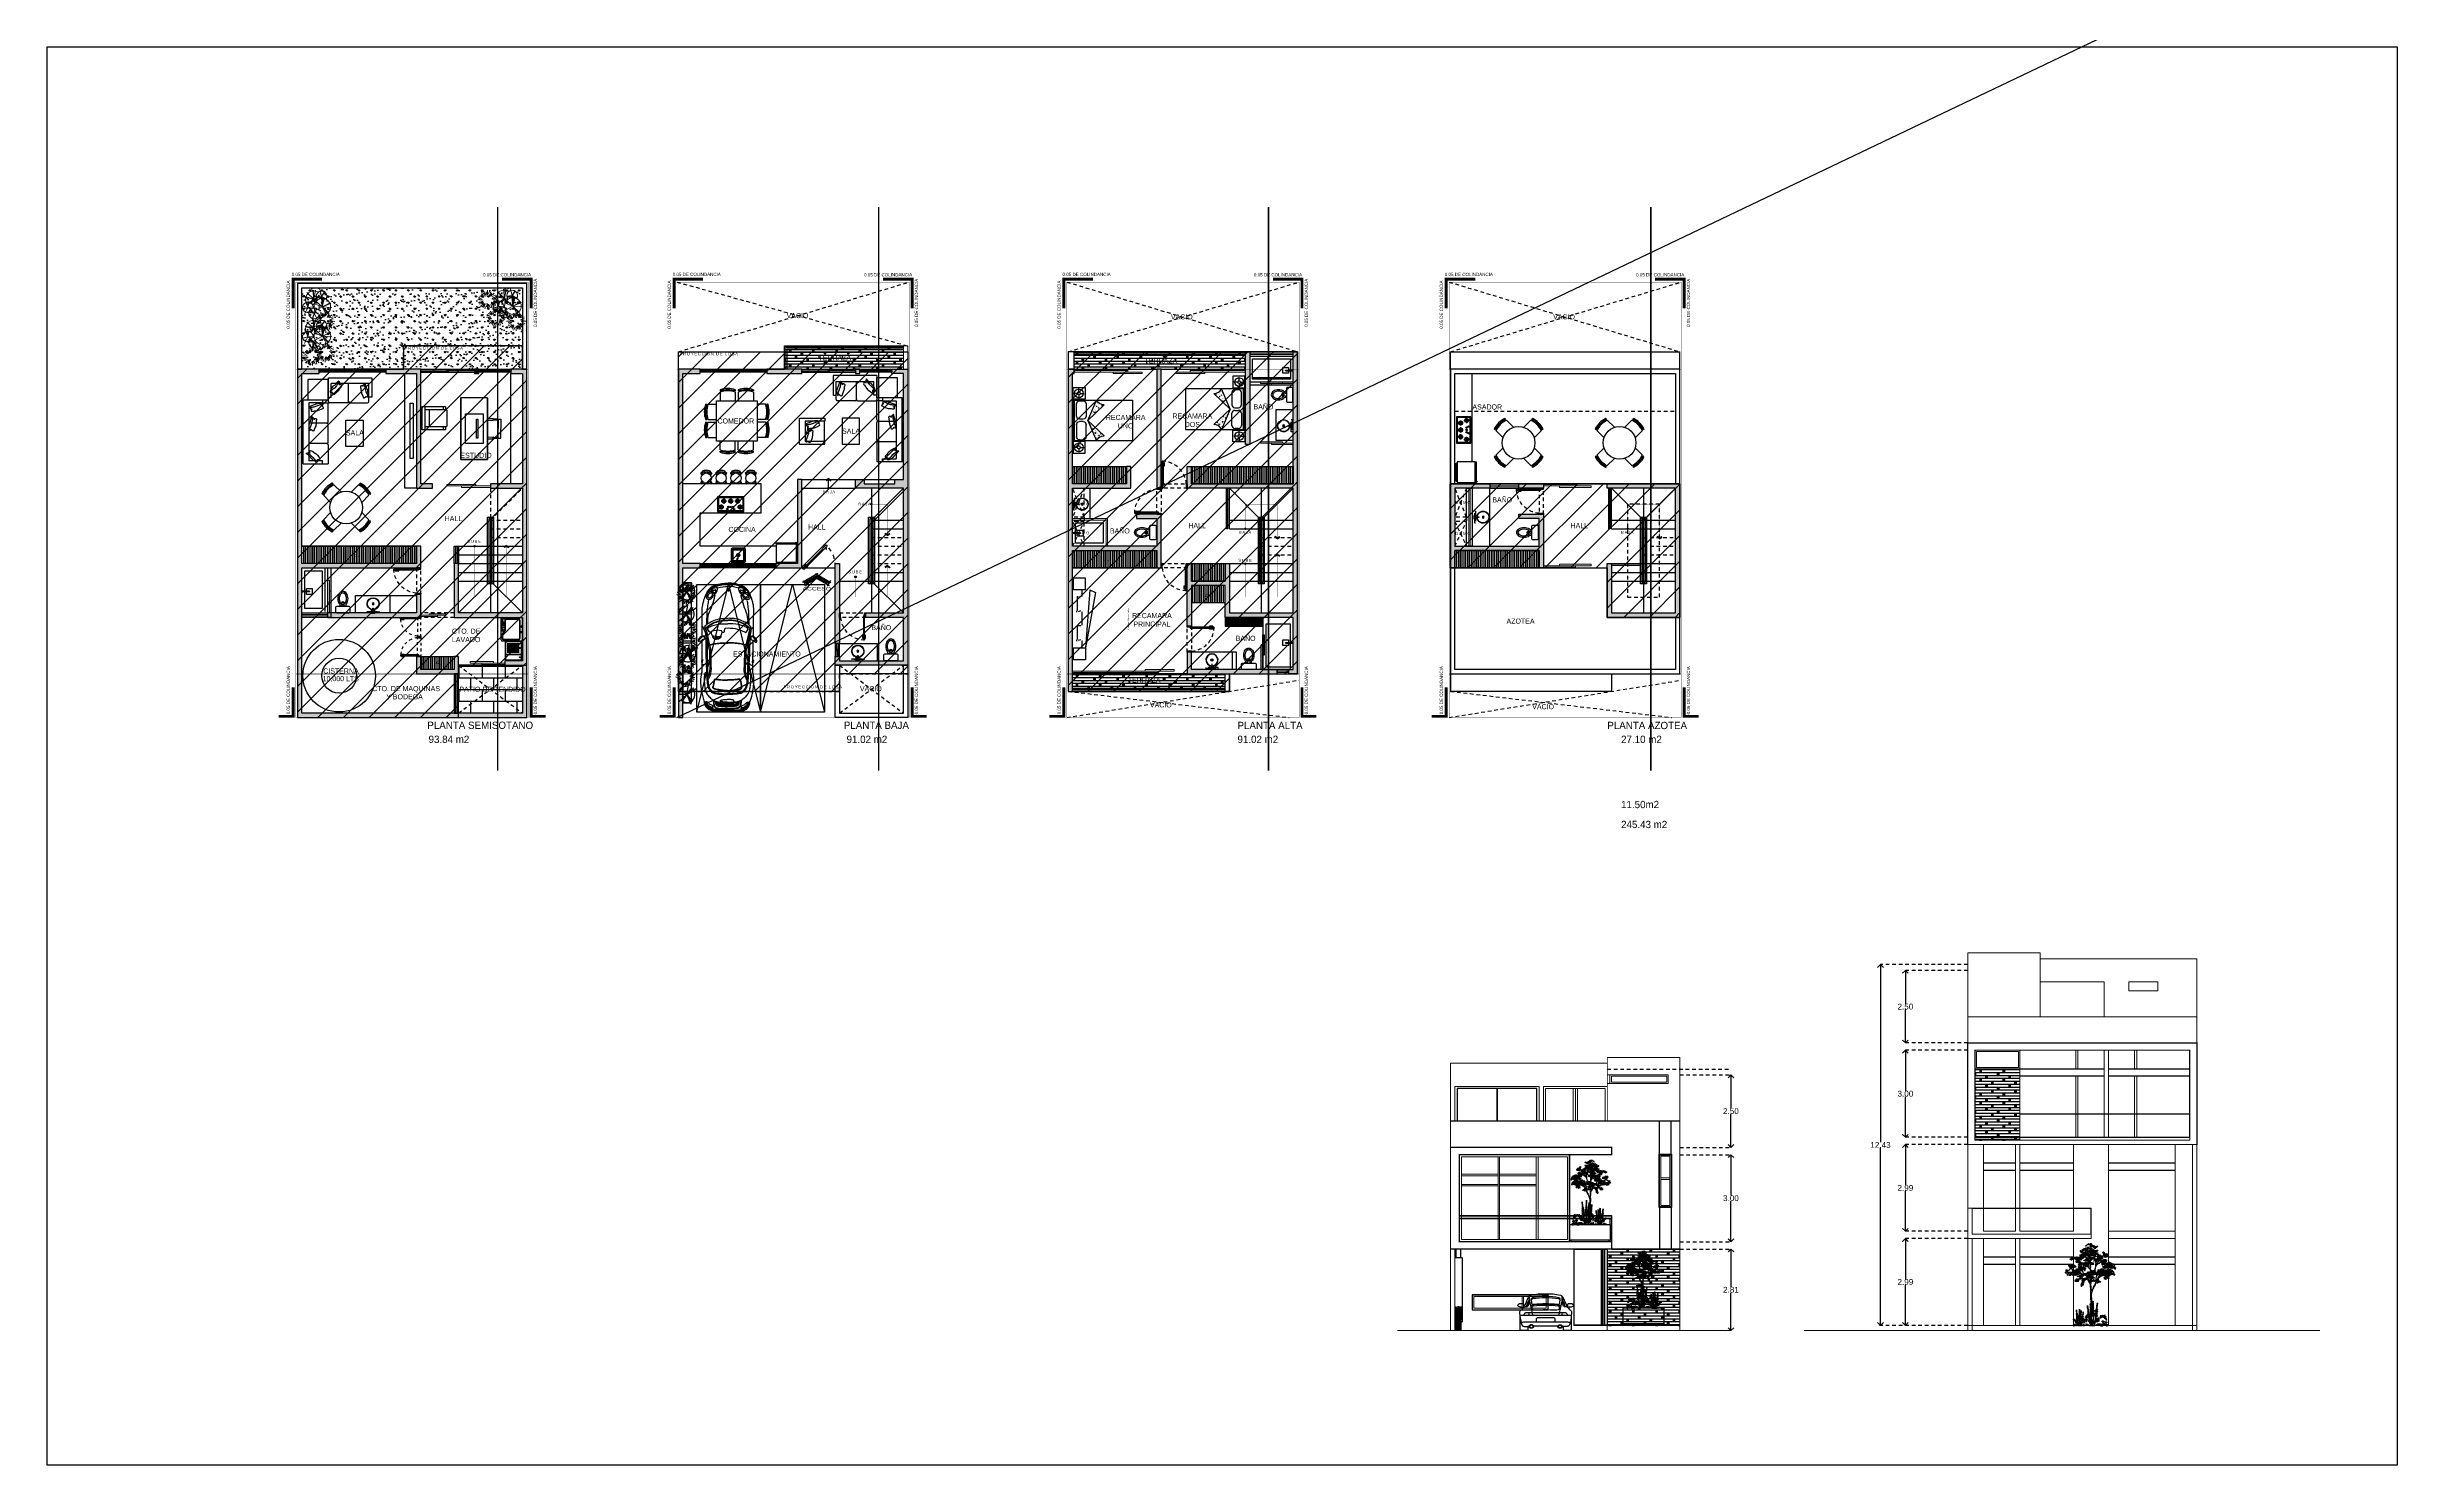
# Model space of a CAD drawing. Header units: metres. Extents: x -58 to 722, y -1100 to 345.
# Drawn here: x -21.7 to 59.3, y -25.8 to 23.1 of the extents above; entities that cross this region are included whole.
import ezdxf
from ezdxf.enums import TextEntityAlignment as Align

# ---------------------------------------------------------------- set-up
doc = ezdxf.new("R2010")
doc.units = ezdxf.units.M
doc.header["$MEASUREMENT"] = 0
doc.set_wipeout_variables(frame=1)
for name, pattern in [('CENTER2', [1.125, 0.75, -0.125, 0.125, -0.125]), ('CONTINUA', [200, 100, 100]), ('HIDDEN2', [0.1875, 0.125, -0.0625]), ('RAYAS', [0.282222, 0.141111, -0.141111])]:
    doc.linetypes.add(name, pattern=pattern)
doc.layers.get('0').update_dxf_attribs({"color": 255})
doc.layers.get('DEFPOINTS').update_dxf_attribs({"color": 250})
for name, color, linetype in [('A-CANCELERÍA', 4, 'Continuous'), ('A-HATCH', 252, 'Continuous'), ('A-MOBILIARIO SANITARIO', 124, 'Continuous'), ('A-PROYECCIONES', 191, 'HIDDEN2'), ('A-TEXTOS', 131, 'Continuous'), ('AUTO', 125, 'Continuous'), ('FSR_ARQ_001TERRENO', 8, 'Continuous'), ('FSR_ARQ_003RELLENODEMUROS', 251, 'Continuous'), ('FSR_ARQ_005VEGETACION', 64, 'Continuous'), ('FSR_ARQ_007PROYECCIONES', 200, 'HIDDEN2'), ('FSR_ARQ_008MOBILIARIO', 115, 'Continuous'), ('FSR_ARQ_009ESCALERA', 40, 'Continuous'), ('FSR_ARQ_010MUROBAJO', 33, 'Continuous'), ('FSR_ARQ_011MOBILIARIOSANI', 124, 'Continuous'), ('FSR_ARQ_012PUERTAS', 233, 'Continuous'), ('FSR_ARQ_014TEXTOS', 142, 'Continuous'), ('FSR_ARQ_015COTAS', 125, 'Continuous'), ('FSR_ARQ_017EJESTEXT', 135, 'Continuous'), ('FSR_ARQ_018HATCH', 252, 'Continuous'), ('FSR_ARQ_019INDICADORES', 65, 'Continuous'), ('FSR_ARQ_022AREAS', 110, 'Continuous'), ('FSR_ARQ_024LINEACORTE', 10, 'Continuous'), ('FSR_ARQ_025RESTRI', 140, 'Continuous'), ('FSR_ARQ_026AUTOS', 113, 'Continuous'), ('FSR_ARQ_028JARDINERAS', 133, 'Continuous'), ('FSR_ARQ_29PERFILES ACERO', 143, 'Continuous'), ('MOBILIARIO', 125, 'Continuous'), ('TEXTOS', 7, 'Continuous')]:
    doc.layers.add(name, color=color, linetype=linetype)
for name, color, linetype, lineweight in [('FSR_ARQ_002MURO', 150, 'Continuous', 30), ('FSR_ARQ_006ARBOLES', 74, 'Continuous', 0), ('FSR_ARQ_013VENTANAS', 4, 'Continuous', 5), ('MURO', 150, 'Continuous', 30), ('muro bajo', 33, 'Continuous', 9), ('PASTO', 64, 'Continuous', 0)]:
    doc.layers.add(name, color=color, linetype=linetype, lineweight=lineweight)
doc.styles.add('Arial', font='arial.ttf')
doc.styles.add('ESPACIOS', font='GOTHIC.TTF')
doc.styles.add('style1', font='arial.ttf')
doc.linetypes.add('ZIGZAG', pattern='A,0.00254,-5.08,[131,ltypeshp.shx,S=5.08,R=0,X=-5.08,Y=0],-10.16,[131,ltypeshp.shx,S=5.08,R=180,X=5.08,Y=0],-5.08', length=20.32254)
doc.dimstyles.new('PP_PACO', dxfattribs={"dimtxt": 0.18, "dimasz": 0.075, "dimexe": 0.075, "dimexo": 0, "dimgap": 0, "dimtad": 0, "dimtih": 1, "dimtoh": 1, "dimzin": 1, "dimdsep": 46, "dimtxsty": 'style1', "dimcen": 0.15, "dimse1": 1, "dimse2": 1, "dimclrd": 256, "dimclre": 256, "dimadec": 0, "dimazin": 0, "dimtfac": 1, "dimtmove": 0, "dimatfit": 3, "dimfxl": 0.075, "dimarcsym": 0})
pattern_1 = [(0, (105.23357, 54.145081), (0.0078125, 0.015625), [0, -0.015625])]
pattern_2 = [(90, (108.26705, 54.14508), (-0.0625, 4e-18), [])]
pattern_3 = [(0, (108.267048, 54.145081), (0.0078125, 0.015625), [0, -0.015625])]
pattern_4 = [(90, (134.07449, 54.14508), (-0.0625, 4e-18), [])]
pattern_5 = [(0, (134.074489, 54.145081), (0.0078125, 0.015625), [0, -0.015625])]

# ---------------------------------------------------------------- blocks, each defined once
blk = doc.blocks.new('xref-TIPOC$0$COJ3')
for points in [[(-0.126, 0.177), (-0.107, 0.181), (-0.079, 0.191), (-0.052, 0.2), (-0.024, 0.2), (0.009, 0.205), (0.037, 0.205), (0.065, 0.195), (0.093, 0.195), (0.121, 0.191), (0.205, 0.191), (0.232, 0.195), (0.219, 0.167), (0.191, 0.158), (0.163, 0.144), (0.135, 0.139), (0.107, 0.135), (0.079, 0.13), (-0.005, 0.13), (-0.033, 0.135), (-0.061, 0.139), (-0.089, 0.144), (-0.117, 0.144), (-0.144, 0.149), (-0.172, 0.144), (-0.144, 0.167), (-0.126, 0.177)], [(-0.172, 0.144), (-0.168, 0.116), (-0.149, 0.06), (-0.149, 0.055), (-0.163, 0.051)], [(0.177, 0.102), (0.191, 0.074), (0.195, 0.046), (0.2, 0.018), (0.186, -0.01), (0.158, -0.019), (0.13, -0.019), (0.102, -0.024), (0.074, -0.033), (0.042, -0.042), (0.014, -0.042), (-0.014, -0.047), (-0.042, -0.042), (-0.098, -0.033), (-0.126, -0.028), (-0.154, -0.028), (-0.172, 0), (-0.163, 0.028), (-0.154, 0.055), (-0.14, 0.083), (-0.131, 0.102)], [(0.232, 0.195), (0.219, 0.163), (0.209, 0.135), (0.195, 0.107), (0.154, 0.065)]]:
    blk.add_lwpolyline(points)
blk = doc.blocks.new('parrilla')
at = {"layer": 'A-MOBILIARIO SANITARIO', "linetype": 'Continuous', "ltscale": 0.03}
for p, q in [((-0.446, 0.121), (-0.397, 0.121)), ((-0.446, 0.111), (-0.397, 0.111)), ((-0.374, 0.085), (-0.326, 0.085)), ((-0.374, 0.075), (-0.326, 0.075)), ((-0.374, 0.005), (-0.326, 0.005)), ((-0.446, -0.111), (-0.397, -0.111)), ((-0.446, -0.121), (-0.397, -0.121)), ((-0.374, -0.005), (-0.326, -0.005)), ((-0.374, -0.075), (-0.326, -0.075)), ((-0.374, -0.085), (-0.326, -0.085))]:
    blk.add_line(p, q, dxfattribs=at)
at = {"layer": 'A-MOBILIARIO SANITARIO', "color": 252, "linetype": 'Continuous'}
for p, q in [((-0.26, 0.326), (-0.44, 0.326)), ((-0.35, 0.416), (-0.35, 0.236)), ((-0.056, 0.238), (-0.236, 0.238)), ((-0.056, 0), (-0.236, 0)), ((-0.146, 0.328), (-0.146, 0.148)), ((-0.146, -0.09), (-0.146, 0.09)), ((-0.26, -0.326), (-0.44, -0.326)), ((-0.35, -0.416), (-0.35, -0.236)), ((-0.056, -0.238), (-0.236, -0.238)), ((-0.146, -0.328), (-0.146, -0.148))]:
    blk.add_line(p, q, dxfattribs=at)
at = {"layer": 'A-MOBILIARIO SANITARIO', "linetype": 'Continuous', "ltscale": 0.03}
for points in [[(0, -0.455), (0, 0.455), (-0.5, 0.455), (-0.5, -0.455)], [(-0.03, -0.425), (-0.03, 0.425), (-0.47, 0.425), (-0.47, -0.425)]]:
    blk.add_lwpolyline(points, close=True, dxfattribs=at)
for centre, radius in [((-0.421, 0.116), 0.025), ((-0.35, 0.326), 0.07), ((-0.35, 0.08), 0.025), ((-0.35, 0), 0.025), ((-0.146, 0.238), 0.07), ((-0.146, 0), 0.07), ((-0.421, -0.116), 0.025), ((-0.35, -0.326), 0.07), ((-0.35, -0.08), 0.025), ((-0.146, -0.238), 0.07)]:
    blk.add_circle(centre, radius, dxfattribs=at)
at = {"layer": 'A-MOBILIARIO SANITARIO', "linetype": 'ZIGZAG', "ltscale": 0.001}
for centre in [(-0.35, 0.326), (-0.146, 0.238), (-0.146, 0), (-0.35, -0.326), (-0.146, -0.238)]:
    blk.add_circle(centre, 0.05, dxfattribs=at)
blk = doc.blocks.new('OVAMONO')
for p, q in [((-0.06, -0.02), (0.06, -0.02)), ((-0.06, -0.02), (-0.06, -0.136)), ((-0.021, -0.059), (-0.03, -0.059)), ((-0.014, -0.08), (-0.01, -0.191)), ((-0.01, -0.191), (0.01, -0.191)), ((-0.004, -0.041), (-0.004, -0.033)), ((-0.004, -0.093), (-0.004, -0.084)), ((0.004, -0.041), (0.004, -0.033)), ((0.004, -0.093), (0.004, -0.084)), ((0.01, -0.191), (0.014, -0.08)), ((0.03, -0.059), (0.021, -0.059)), ((0.03, -0.067), (0.021, -0.067)), ((0.06, -0.02), (0.06, -0.136))]:
    blk.add_line(p, q)
at = {"linetype": 'HIDDEN2'}
blk.add_lwpolyline([(0.21, -0.05), (-0.21, -0.05), (-0.21, -0.076), (0.21, -0.076)], close=True, dxfattribs=at)
blk.add_lwpolyline([(-0.021, -0.067), (-0.03, -0.067)])
for centre, radius in [((0, -0.337), 0.035), ((0, -0.337), 0.025), ((0, -0.063), 0.00413)]:
    blk.add_circle(centre, radius)
for centre, radius, start, end in [((0, -0.337), 0.21, 106.60315, 73.40005), ((0, -0.337), 0.2, 93.46752, 86.53382), ((-0.036, -0.063), 0.00723, 328.46668, 31.53332), ((0, -0.063), 0.0227, 99.59407, 170.40593), ((0, -0.063), 0.0227, 189.59407, 260.40593), ((-0.021, -0.041), 0.0176, 270, 0), ((-0.021, -0.084), 0.0176, 0, 90), ((0, -0.027), 0.00723, 238.46668, 301.53332), ((0, -0.099), 0.00723, 58.46668, 121.53332), ((0, -0.063), 0.0227, 9.59407, 80.40593), ((0.021, -0.041), 0.0176, 180, 270), ((0, -0.063), 0.0227, 279.59407, 350.40593), ((0.021, -0.084), 0.0176, 90, 180), ((0.036, -0.063), 0.00723, 148.46668, 211.53332)]:
    blk.add_arc(centre, radius, start, end)
blk = doc.blocks.new('refri')
at = {"layer": 'A-MOBILIARIO SANITARIO'}
for p, q in [((-11.874, 20.419), (-11.874, 19.668)), ((-11.874, 20.419), (-11.827, 20.419)), ((-11.827, 19.618), (-11.827, 20.468)), ((-11.827, 20.468), (-11.075, 20.468)), ((-11.827, 20.468), (-11.075, 20.468)), ((-11.075, 19.618), (-11.827, 19.618)), ((-11.075, 20.468), (-11.075, 19.618)), ((-11.065, 19.618), (-11.065, 20.468)), ((-11.065, 20.468), (-11.026, 20.468)), ((-11.065, 20.468), (-11.026, 20.468)), ((-11.065, 19.618), (-11.026, 19.618)), ((-11.026, 20.468), (-11.026, 19.618)), ((-10.996, 20.452), (-11.026, 20.452)), ((-11.026, 20.432), (-10.996, 20.432)), ((-10.996, 20.432), (-10.996, 20.452))]:
    blk.add_line(p, q, dxfattribs=at)
at = {"layer": 'MOBILIARIO', "ltscale": 5}
blk.add_line((-11.874, 19.668), (-11.827, 19.668), dxfattribs=at)
blk = doc.blocks.new('A$C65C3464D')
for p, q in [((5559, 4341), (5562, 4349)), ((6310, 4012), (6071, 4058)), ((6312, 4024), (6073, 4070)), ((6884, 4269), (6853, 4189)), ((6904, 4270), (6873, 4189)), ((7741, 3976), (7807, 3991)), ((7741, 3965), (7807, 3979)), ((7741, 3946), (7807, 3931)), ((7741, 3935), (7807, 3920)), ((5559, 2805), (5562, 2798)), ((6310, 3135), (6071, 3089)), ((6312, 3123), (6073, 3077)), ((6884, 2878), (6853, 2958)), ((6904, 2877), (6873, 2958))]:
    blk.add_line(p, q)
for points in [[(5230, 3572), (5230, 3910, -0.055426), (5251, 4094, -0.059428), (5285, 4192, -0.097452), (5347, 4272, -0.082707), (5447, 4335, -0.136156), (5562, 4350, 0.047635)], [(5249, 3573), (5257, 3948, -0.076537), (5288, 4127, -0.086757), (5350, 4240, -0.10675), (5384, 4268), (5427, 4289, -0.003982), (5510, 4328, -0.016266), (5592, 4362, -0.052049), (5948, 4458, -0.02824), (6179, 4482, -0.041393), (6483, 4471, -0.048157), (6584, 4449), (6910, 4449)], [(5282, 3573), (5290, 3954, -0.076537), (5321, 4133, -0.119374), (5388, 4245, -0.071149), (5421, 4271), (5460, 4294, -0.003982), (5543, 4334, -0.005807), (5559, 4342, -0.004362)], [(5620, 4063), (5424, 4027, 0.207319), (5350, 3979, 0.101931), (5338, 3947, 0.00876), (5330, 3890, 0.038849), (5312, 3573, 0.03739)], [(5323, 4056, -0.075551), (5332, 4120, -0.072826), (5362, 4184, -0.056103), (5403, 4234, -0.027417), (5440, 4267, -0.098085), (5500, 4297, 0.002459), (5562, 4314, 0.002459)], [(5323, 4056), (5393, 4065, 0.060338), (5433, 4075, -0.005591), (5447, 4127, -0.137482), (5477, 4177, 0.014112), (5520, 4221, 0.101805), (5553, 4273, 0.064537), (5562, 4314, 0.064537)], [(5363, 4061, -0.060664), (5372, 4112, -0.072826), (5402, 4177, -0.056103), (5443, 4227, -0.027417), (5480, 4259, -0.098085), (5540, 4289, 0.000743), (5559, 4294)], [(6573, 4296), (6537, 4336, 0.209375), (6466, 4368, 0.008786), (6201, 4366, 0.052376), (6034, 4343, 0.022093), (5890, 4302, 0.108048), (5774, 4230, 0.061356), (5659, 4116, 0.068655), (5593, 4014, 0.073523), (5547, 3820, 0.014318), (5530, 3646, 0.013039), (5526, 3573, 0.013039)], [(7734, 4331, 0.013204), (6885, 4309, -0.006823), (6504, 4294, -0.002349), (6314, 4281, 0.035892), (6088, 4238, 0.099022), (5969, 4186, 0.0549), (5894, 4115, 0.134174), (5846, 4010, 0.023136), (5823, 3827, 0.011713), (5810, 3573, 0.011713)], [(7607, 4277, 0.010667), (6921, 4270, -0.006823), (6540, 4264, -0.002349), (6350, 4255, 0.035892), (6123, 4217, 0.099022), (6003, 4167, 0.0549), (5927, 4098, 0.134174), (5876, 3994, 0.023136), (5849, 3812, 0.011039), (5831, 3573, 0.011039)], [(7566, 4220, 0.02035), (7378, 4161, -0.001309), (6709, 4140, -0.124047), (6352, 4219, -0.239135), (6327, 4253, -0.239135)], [(7523, 4254, 0.019279), (7369, 4205, -0.001296), (6707, 4184, -0.122005), (6376, 4256, -0.122005)], [(6902, 4307, 0.024615), (6862, 4342, -0.223398), (6831, 4401, 0.00021), (6830, 4449, 0.00021)], [(6910, 4449, -0.3707), (6931, 4464, 0.000614), (6968, 4465)], [(6910, 4449, 0.370699), (6931, 4435, -0.000614), (6968, 4433)], [(6912, 4445, -0.309042), (6931, 4456, 0.000614), (6968, 4457)], [(7026, 4449, 0.3707), (7005, 4464, -0.000614), (6968, 4465)], [(7024, 4445, 0.309042), (7005, 4456, -0.000614), (6968, 4457)], [(7026, 4449, -0.3707), (7005, 4435, 0.000614), (6968, 4433)], [(7026, 4449, 0.002126), (7687, 4453)], [(8039, 4334), (7566, 4220, 0.053281), (7538, 4210, 0.257952), (7521, 4186, 0.069501), (7522, 4149, 0.029071), (7538, 4081, -0.06163), (7569, 3883, -0.023841), (7581, 3662, -0.020054), (7583, 3573, -0.020054)], [(8042, 4322), (7569, 4208, 0.053281), (7544, 4199, 0.257952), (7533, 4185, 0.069501), (7534, 4151, 0.029071), (7549, 4085, -0.06151), (7582, 3884, -0.023756), (7593, 3662, -0.019965), (7596, 3573, -0.019965)], [(7752, 4364), (7727, 4366), (7702, 4390), (7695, 4427), (7690, 4449), (7667, 4477), (7643, 4504), (7629, 4520), (7623, 4543), (7628, 4566), (7648, 4580), (7682, 4580), (7725, 4559), (7801, 4493), (7820, 4470), (7827, 4432), (7826, 4403, -0.22161), (7810, 4372, -0.22161)], [(7625, 4553), (7632, 4558), (7666, 4558), (7709, 4536), (7785, 4470), (7804, 4448), (7811, 4409), (7810, 4381, -0.062527), (7808, 4370, -0.062527)], [(7833, 4098, 0.358011), (7720, 4018, 0.087142), (7714, 3955)], [(7749, 4317), (7734, 4326), (7740, 4342), (7751, 4353), (7753, 4368, -0.504918), (7767, 4376, -0.045684), (7814, 4371, -0.242065), (7832, 4356, -0.032414), (7841, 4332, -0.143073)], [(7822, 4087, 0.316561), (7747, 4018, 0.087142), (7742, 3955)], [(7808, 3955), (7813, 4054, -0.352581), (7876, 4124, 0.008047), (7959, 4139), (7959, 4190, -0.270521), (7977, 4220, 0.000614), (8052, 4263, -0.331797), (8093, 4258, -0.11427), (8168, 4142, -0.074246), (8249, 3749, -0.021686), (8251, 3573, -0.021686)], [(7823, 4455, 0.000281), (7910, 4456, -0.004665), (8374, 4457, 0.006938), (8670, 4463, -0.055982), (8896, 4446, -0.021498), (9036, 4413, -0.021353), (9146, 4377, -0.022762), (9329, 4298, -0.203444), (9580, 4012, -0.07526), (9653, 3573, -0.07526)], [(7959, 4139, -0.146365), (8006, 4125), (8025, 3976, -0.020696), (8027, 3955, -0.020696)], [(8039, 4334), (8066, 4338, -0.220404), (8101, 4327, -0.037374), (8149, 4278, -0.064028), (8272, 4084, -0.05126), (8350, 3862, -0.061449), (8372, 3658, 0.008235), (8373, 3573, 0.008235)], [(8041, 4322), (8068, 4326, -0.220404), (8093, 4318, -0.037374), (8139, 4271, -0.064028), (8261, 4078, -0.05126), (8338, 3859, -0.061449), (8360, 3658, 0.008235), (8360, 3573, 0.008235)], [(8083, 4355), (8130, 4365, -0.220404), (8165, 4355, -0.037374), (8212, 4306, -0.064028), (8336, 4111, -0.05126), (8413, 3890, -0.061449), (8436, 3686, 0.010916), (8437, 3573, 0.008235)], [(8242, 4303), (8645, 4292, -0.03271), (8765, 4281, 0.00658), (8971, 4251, -0.040733), (9057, 4232, -0.249875)], [(8248, 4273, -0.028311), (8577, 4238, 0.046105), (9204, 4025, 0.219439), (9270, 4038, -0.325452)], [(9260, 4320), (9205, 4335, 0.15571), (9158, 4334, 0.128859), (9109, 4300, 0.172618), (9090, 4251, 0.012779), (9090, 4211, 0.149305), (9105, 4166, 0.057452), (9139, 4128, 0.039867), (9199, 4083, 0.038453), (9231, 4066, 0.044126), (9276, 4051), (9288, 4036, -0.151431), (9297, 4010, 0.389635), (9335, 3972), (9397, 3953, 0.094342), (9486, 3944, 0.108453), (9510, 3952, 0.290912), (9525, 3980, 0.205966), (9375, 4273, 0.700887)], [(9260, 4320, -0.118384), (9426, 4183, -0.125214), (9489, 4030, -0.057098), (9489, 3961, 1.07298)], [(9371, 4095, 0.247528), (9354, 4098, 0.056791), (9335, 4091, 0.281439), (9322, 4068, 0.017622), (9324, 4034, 0.327274), (9352, 4002, -0.021137), (9388, 3993, 0.219354), (9416, 3997, 0.356278), (9420, 4008, 0.072558), (9410, 4025, 0.066843), (9399, 4036), (9384, 4083), (9371, 4095)], [(9384, 4175), (9376, 4159), (9376, 4130, -0.04992), (9374, 4111, 0.494644), (9388, 4096, -0.100112), (9416, 4093, 0.588914), (9435, 4110, 0.119485), (9421, 4136, -0.013341), (9399, 4164, 0.140517), (9384, 4175, -0.473723)], [(9501, 4095, -0.046386), (9537, 4012, -0.07526), (9611, 3573)], [(5230, 3575), (5230, 3237, 0.055426), (5251, 3053, 0.059428), (5285, 2955, 0.097452), (5347, 2875, 0.082707), (5447, 2812, 0.136156), (5562, 2797, -0.047635)], [(5249, 3573), (5257, 3199, 0.076537), (5288, 3020, 0.086757), (5350, 2907, 0.10675), (5384, 2879), (5427, 2858, 0.003982), (5510, 2819, 0.016266), (5592, 2784, 0.052049), (5948, 2688, 0.02824), (6179, 2665, 0.041393), (6483, 2676, 0.048157), (6584, 2698), (6910, 2698)], [(5282, 3573), (5290, 3193, 0.076537), (5321, 3014, 0.119374), (5388, 2902, 0.071149), (5421, 2876), (5460, 2853, 0.003982), (5543, 2813, 0.005807), (5559, 2805, 0.004362)], [(5620, 3084), (5424, 3119, -0.207319), (5350, 3168, -0.101931), (5338, 3200, -0.00876), (5330, 3257, -0.038849), (5312, 3573, -0.03739)], [(5611, 4047), (5436, 4016, 0.207319), (5363, 3967, 0.101931), (5351, 3935, 0.00876), (5342, 3878, 0.03739), (5325, 3573, 0.03739)], [(5611, 3100), (5436, 3131, -0.207319), (5363, 3180, -0.101931), (5351, 3211, -0.00876), (5342, 3269, -0.03739), (5325, 3573, -0.03739)], [(5585, 3991), (5501, 3976, 0.207319), (5428, 3927, 0.101931), (5415, 3895, 0.00876), (5407, 3838, 0.032481), (5389, 3573)], [(5585, 3156), (5501, 3171, -0.207319), (5428, 3220, -0.101931), (5415, 3252, -0.00876), (5407, 3309, -0.032481), (5389, 3573)], [(5473, 3967, 0.0341), (5464, 3955, 0.101931), (5452, 3923, 0.00876), (5443, 3866, 0.035895), (5425, 3573, 0.035895)], [(5473, 3180, -0.0341), (5464, 3192, -0.101931), (5452, 3224, -0.00876), (5443, 3281, -0.035895), (5425, 3573, -0.035895)], [(5520, 3979, 0.056082), (5504, 3960, 0.101931), (5492, 3929, 0.00876), (5483, 3871, 0.036536), (5466, 3573, 0.036536)], [(5520, 3168, -0.056082), (5504, 3187, -0.101931), (5492, 3218, -0.00876), (5483, 3276, -0.036536), (5466, 3573, -0.036536)], [(5571, 3988, 0.088206), (5545, 3960, 0.101931), (5532, 3929, 0.00876), (5524, 3871, 0.036536), (5506, 3573, 0.036536)], [(5571, 3159, -0.088206), (5545, 3187, -0.101931), (5532, 3218, -0.00876), (5524, 3276, -0.036536), (5506, 3573, -0.036536)], [(6573, 2851), (6537, 2811, -0.209375), (6466, 2779, -0.008786), (6201, 2781, -0.052376), (6034, 2803, -0.022093), (5890, 2845, -0.108048), (5774, 2917, -0.061356), (5659, 3031, -0.068655), (5593, 3133, -0.073523), (5547, 3327, -0.014318), (5530, 3501, -0.013039), (5526, 3573, -0.013039)], [(5547, 3573, 0.004647), (5558, 3777, -0.212789), (5571, 3801, -0.225042), (5592, 3807, -0.010282), (5607, 3803, -0.358153), (5618, 3789, 0.030605), (5626, 3763), (5632, 3725, -0.044318), (5639, 3573, -0.044318)], [(5547, 3573, -0.004647), (5558, 3370, 0.212789), (5571, 3346, 0.225042), (5592, 3340, 0.010282), (5607, 3344, 0.358153), (5618, 3358, -0.030605), (5626, 3384), (5632, 3422, 0.044318), (5639, 3573, 0.044318)], [(7734, 2816, -0.013204), (6885, 2838, 0.006823), (6504, 2853, 0.002349), (6314, 2866, -0.035892), (6088, 2909, -0.099022), (5969, 2961, -0.0549), (5894, 3032, -0.134174), (5846, 3137, -0.023136), (5823, 3320, -0.011713), (5810, 3573, -0.011713)], [(7607, 2870, -0.010667), (6921, 2877, 0.006823), (6540, 2883, 0.002349), (6350, 2892, -0.035892), (6123, 2929, -0.099022), (6003, 2980, -0.0549), (5927, 3049, -0.134174), (5876, 3152, -0.023136), (5849, 3335, -0.011039), (5831, 3573, -0.011039)], [(8039, 2813), (7566, 2927, -0.053281), (7538, 2937, -0.257952), (7521, 2961, -0.069501), (7522, 2998, -0.029071), (7538, 3066, 0.06163), (7569, 3264, 0.023841), (7581, 3485, 0.020054), (7583, 3573, 0.020054)], [(8042, 2825), (7569, 2939, -0.053281), (7544, 2948, -0.257952), (7533, 2962, -0.069501), (7534, 2996, -0.029071), (7549, 3062, 0.06151), (7582, 3263, 0.023756), (7593, 3485, 0.019965), (7596, 3574, 0.019965)], [(7833, 3812, -0.358011), (7720, 3893, -0.087142), (7714, 3955)], [(7822, 3824, -0.316561), (7747, 3893, -0.087142), (7742, 3955)], [(7808, 3955), (7813, 3857, 0.352581), (7876, 3787, -0.008047), (7959, 3771), (7959, 3721)], [(7823, 2692, -0.000281), (7910, 2691, 0.004665), (8374, 2690, -0.006938), (8670, 2683, 0.055982), (8896, 2701, 0.021498), (9036, 2734, 0.021353), (9146, 2770, 0.022762), (9329, 2849, 0.203444), (9580, 3135, 0.07526), (9653, 3573, 0.07526)], [(7959, 3771, 0.146365), (8006, 3785), (8025, 3935, 0.020696), (8027, 3955, 0.020696)], [(7959, 3721, 0.460181), (7995, 3686), (8071, 3679, -0.361883), (8100, 3650, -0.136022), (7982, 3001, -0.015575)], [(7982, 3001), (7959, 2957, 0.270521), (7977, 2927, -0.000614), (8052, 2884, 0.331797), (8093, 2889, 0.11427), (8168, 3005, 0.074246), (8249, 3398, 0.021686), (8251, 3573)], [(8039, 2813), (8066, 2809, 0.220404), (8101, 2820, 0.037374), (8149, 2869, 0.064028), (8272, 3063, 0.05126), (8350, 3285, 0.061449), (8372, 3489, -0.008235), (8373, 3573, -0.008235)], [(8041, 2825), (8068, 2821, 0.220404), (8093, 2829, 0.037374), (8139, 2876, 0.064028), (8261, 3069, 0.05126), (8338, 3288, 0.061449), (8360, 3489, -0.008235), (8360, 3574, -0.008235)], [(8083, 2792), (8130, 2782, 0.220404), (8165, 2792, 0.037374), (8212, 2841, 0.064028), (8336, 3036, 0.05126), (8413, 3257, 0.061449), (8436, 3461, -0.010916), (8437, 3573, -0.008235)], [(9484, 3944, -0.063252), (9538, 3573, -0.063252)], [(9484, 3203, 0.063252), (9538, 3573, 0.063252)], [(9501, 3052, 0.046386), (9537, 3135, 0.07526), (9611, 3573)], [(5323, 3091), (5393, 3082, -0.060338), (5433, 3072, 0.005591), (5447, 3020, 0.137482), (5477, 2970, -0.014112), (5520, 2926, -0.101805), (5553, 2874, -0.064537), (5562, 2833, -0.064537)], [(5323, 3091, 0.075551), (5332, 3027, 0.072826), (5362, 2962, 0.056103), (5403, 2913, 0.027417), (5440, 2880, 0.098085), (5500, 2850, -0.002459), (5562, 2833, -0.002459)], [(5363, 3086, 0.060664), (5372, 3035, 0.072826), (5402, 2970, 0.056103), (5443, 2920, 0.027417), (5480, 2888, 0.098085), (5540, 2858, -0.000743), (5559, 2853)], [(7566, 2927, -0.02035), (7378, 2986, 0.001309), (6709, 3007, 0.124047), (6352, 2928, 0.239135), (6327, 2894, 0.239135)], [(7523, 2893, -0.019279), (7369, 2941, 0.001296), (6707, 2963, 0.122005), (6376, 2891, 0.122005)], [(6902, 2840, -0.024615), (6862, 2805, 0.223398), (6831, 2746, -0.00021), (6830, 2698, -0.00021)], [(6910, 2698, -0.370699), (6931, 2712, 0.000614), (6968, 2714)], [(6910, 2698, 0.3707), (6931, 2683, -0.000614), (6968, 2681)], [(6912, 2702, 0.309042), (6931, 2691, -0.000614), (6968, 2690)], [(7026, 2698, 0.3707), (7005, 2712, -0.000614), (6968, 2714)], [(7024, 2702, -0.309042), (7005, 2691, 0.000614), (6968, 2690)], [(7026, 2698, -0.3707), (7005, 2683, 0.000614), (6968, 2681)], [(7026, 2698, -0.002126), (7687, 2694)], [(7752, 2783), (7727, 2781), (7702, 2757), (7695, 2720), (7690, 2698), (7667, 2670), (7643, 2643), (7629, 2627), (7623, 2604), (7628, 2581), (7648, 2567), (7682, 2567), (7725, 2588), (7801, 2654), (7820, 2677), (7827, 2715), (7826, 2744, 0.22161), (7810, 2775, 0.22161)], [(7625, 2594), (7632, 2589), (7666, 2589), (7709, 2611), (7785, 2677), (7804, 2699), (7811, 2737), (7810, 2766, 0.062527), (7808, 2776, 0.062527)], [(7749, 2830), (7734, 2821), (7740, 2805), (7751, 2794), (7753, 2779, 0.504918), (7767, 2771, 0.045684), (7814, 2776, 0.242065), (7832, 2791, 0.032414), (7841, 2815, 0.143073)], [(8242, 2844), (8645, 2855, 0.03271), (8765, 2866, -0.00658), (8971, 2896, 0.040733), (9057, 2915, 0.249875)], [(8248, 2874, 0.028311), (8577, 2909, -0.046105), (9204, 3122, -0.219439), (9270, 3109, 0.325452)], [(9260, 2827), (9205, 2812, -0.15571), (9158, 2813, -0.128859), (9109, 2847, -0.172618), (9090, 2896, -0.012779), (9090, 2936, -0.149305), (9105, 2981, -0.057452), (9139, 3019, -0.039867), (9199, 3064, -0.038453), (9231, 3081, -0.044126), (9276, 3096), (9288, 3111, 0.151431), (9297, 3137, -0.389635), (9335, 3175), (9397, 3194, -0.094342), (9486, 3203, -0.108453), (9510, 3195, -0.290912), (9525, 3167, -0.205966), (9375, 2874, -0.700887)], [(9260, 2827, 0.118384), (9426, 2964, 0.125214), (9489, 3117, 0.057098), (9489, 3186, -1.07298)], [(9371, 3052, -0.247528), (9354, 3049, -0.056791), (9335, 3056, -0.281439), (9322, 3079, -0.017622), (9324, 3113, -0.327274), (9352, 3145, 0.021137), (9388, 3154, -0.219354), (9416, 3150, -0.356278), (9420, 3139, -0.072558), (9410, 3122, -0.066843), (9399, 3111), (9384, 3064), (9371, 3052)], [(9384, 2971), (9376, 2988), (9376, 3017, 0.04992), (9374, 3035, -0.494644), (9388, 3051, 0.100112), (9416, 3054, -0.588914), (9435, 3037, -0.119485), (9421, 3011, 0.013341), (9399, 2983, -0.140517), (9384, 2971, 0.473723)]]:
    blk.add_lwpolyline(points, format="xyb")
for points in [[(5943, 3573), (5951, 3719), (5958, 3803), (5965, 3871), (5972, 3924), (5980, 3965), (5988, 3995), (5996, 4018), (6004, 4035), (6011, 4048), (6018, 4058), (6025, 4065), (6033, 4070), (6041, 4073), (6050, 4073), (6061, 4072), (6073, 4070)], [(5956, 3573), (5963, 3718), (5970, 3802), (5977, 3869), (5985, 3922), (5992, 3962), (6000, 3992), (6008, 4013), (6015, 4029), (6022, 4041), (6028, 4050), (6033, 4056), (6038, 4059), (6043, 4060), (6050, 4061), (6059, 4060), (6071, 4058)], [(7987, 4364), (7523, 4254)], [(7987, 4364), (8073, 4395), (8122, 4423), (8156, 4458)], [(9201, 4290), (9169, 4277), (9150, 4264), (9135, 4230), (9145, 4194), (9169, 4162), (9207, 4127), (9246, 4106), (9295, 4096), (9327, 4119), (9341, 4147), (9341, 4187), (9327, 4232), (9295, 4270), (9248, 4292), (9201, 4290)], [(9282, 4099), (9282, 4099), (9296, 4127), (9296, 4167), (9282, 4212), (9250, 4250), (9203, 4272), (9156, 4270)], [(5943, 3573), (5951, 3428), (5958, 3344), (5965, 3276), (5972, 3223), (5980, 3182), (5988, 3152), (5996, 3129), (6004, 3112), (6011, 3099), (6018, 3089), (6025, 3082), (6033, 3077), (6041, 3074), (6050, 3074), (6061, 3074), (6073, 3077)], [(5956, 3574), (5963, 3429), (5970, 3345), (5977, 3277), (5985, 3225), (5992, 3185), (6000, 3155), (6008, 3134), (6015, 3118), (6022, 3105), (6028, 3097), (6033, 3091), (6038, 3088), (6043, 3086), (6050, 3086), (6059, 3087), (6071, 3089)], [(6306, 4013), (6316, 4008), (6322, 4004), (6326, 3999), (6328, 3994), (6330, 3986), (6331, 3974), (6330, 3958), (6328, 3937), (6325, 3911), (6321, 3880), (6317, 3842), (6313, 3796), (6309, 3743), (6306, 3680), (6303, 3574)], [(6306, 3134), (6316, 3139), (6322, 3143), (6326, 3148), (6328, 3153), (6330, 3161), (6331, 3173), (6330, 3189), (6328, 3210), (6325, 3236), (6321, 3267), (6317, 3305), (6313, 3351), (6309, 3404), (6306, 3467), (6303, 3573)], [(6312, 4024), (6322, 4019), (6330, 4013), (6336, 4006), (6340, 3998), (6342, 3987), (6343, 3974), (6342, 3957), (6340, 3936), (6337, 3910), (6333, 3879), (6329, 3841), (6325, 3795), (6322, 3742), (6318, 3679), (6316, 3573)], [(6312, 3123), (6322, 3128), (6330, 3134), (6336, 3141), (6340, 3149), (6342, 3160), (6343, 3173), (6342, 3190), (6340, 3211), (6337, 3237), (6333, 3268), (6329, 3306), (6325, 3352), (6322, 3405), (6318, 3467), (6316, 3573)], [(9380, 3572), (9384, 3613), (9449, 3602), (9465, 3573)], [(9380, 3575), (9384, 3534), (9449, 3545), (9465, 3573)], [(7987, 2783), (7523, 2893)], [(7987, 2783), (8073, 2752), (8122, 2724), (8156, 2689)], [(9201, 2857), (9169, 2870), (9150, 2883), (9135, 2917), (9145, 2953), (9169, 2985), (9207, 3020), (9246, 3041), (9295, 3051), (9327, 3028), (9341, 3000), (9341, 2960), (9327, 2915), (9295, 2877), (9248, 2855), (9201, 2857)], [(9282, 3048), (9282, 3048), (9296, 3020), (9296, 2980), (9282, 2935), (9250, 2897), (9203, 2875), (9156, 2877)]]:
    blk.add_lwpolyline(points)
blk = doc.blocks.new('125')
at = {"color": 0}
for p, q in [((1739.55, 1393.43), (1739.16, 1393.47)), ((1739.58, 1393.27), (1739.19, 1393.1)), ((1739.58, 1393.05), (1739.19, 1392.94)), ((1739.64, 1393.32), (1739.22, 1393.3)), ((1739.62, 1393.7), (1739.23, 1393.86)), ((1739.72, 1393.02), (1739.33, 1392.69)), ((1739.72, 1393.85), (1739.38, 1394.23)), ((1739.39, 1393.98), (1739.7, 1393.7)), ((1739.41, 1393.67), (1739.66, 1393.53)), ((1739.86, 1393), (1739.58, 1392.69)), ((1739.61, 1394.38), (1739.74, 1393.98)), ((1739.86, 1392.93), (1739.7, 1392.54)), ((1739.96, 1393.98), (1739.8, 1394.37)), ((1740.01, 1392.77), (1739.82, 1392.42)), ((1739.99, 1394.34), (1740.02, 1393.93)), ((1740.13, 1392.85), (1740.09, 1392.34)), ((1740.17, 1394.52), (1740.13, 1394.02)), ((1740.24, 1392.94), (1740.27, 1392.52)), ((1740.44, 1394.45), (1740.25, 1394.1)), ((1740.3, 1392.88), (1740.46, 1392.5)), ((1740.4, 1393.94), (1740.56, 1394.33)), ((1740.68, 1394.17), (1740.4, 1393.86)), ((1740.52, 1392.88), (1740.63, 1392.5)), ((1740.54, 1393.85), (1740.93, 1394.18)), ((1740.54, 1393.02), (1740.88, 1392.64)), ((1740.56, 1393.16), (1740.87, 1392.89)), ((1741.04, 1393.57), (1740.61, 1393.54)), ((1740.64, 1393.16), (1741.03, 1393)), ((1741.07, 1393.93), (1740.68, 1393.82)), ((1740.68, 1393.6), (1741.07, 1393.76)), ((1740.71, 1393.43), (1741.22, 1393.4)), ((1740.79, 1393.32), (1741.14, 1393.12))]:
    blk.add_line(p, q, dxfattribs=at)
blk = doc.blocks.new('ARP-PLANTA 1')
for q in [(-0.261, -0.243), (-0.259, -0.002), (-0.2, 0.176), (-0.179, -0.197), (-0.152, -0.223), (0.046, 0.281), (0.165, 0.206), (0.216, 0.202), (0.306, 0.193), (0.161, -0.227), (0.119, -0.248), (0.123, -0.304)]:
    blk.add_line((0, 0), q)
for start, end in [(80.70396, 180.39974), (305.42444, 43.11448), (235.69766, 292.04181)]:
    blk.add_arc((0, 0), 0.248, start, end)
blk = doc.blocks.new('*U34')
at = {"layer": 'A-CANCELERÍA'}
for points in [[(0, -0.018), (0.05, -0.018), (0.05, -0.008), (0.022, -0.008), (0.022, 0.008), (0.05, 0.008), (0.05, 0.017), (0, 0.017)], [(0, 0.017), (2.6, 0.017), (2.6, -0.018), (0, -0.018)], [(2.575, 0.005), (0.025, 0.005), (0.025, -0.005), (2.575, -0.005)], [(2.6, -0.018), (2.55, -0.018), (2.55, -0.008), (2.578, -0.008), (2.578, 0.008), (2.55, 0.008), (2.55, 0.017), (2.6, 0.017)]]:
    blk.add_lwpolyline(points, close=True, dxfattribs=at)
blk = doc.blocks.new('*U41')
at = {"layer": 'A-CANCELERÍA'}
for points in [[(0, -0.018), (0.05, -0.018), (0.05, -0.008), (0.022, -0.008), (0.022, 0.008), (0.05, 0.008), (0.05, 0.017), (0, 0.017)], [(0, 0.017), (2.3, 0.017), (2.3, -0.018), (0, -0.018)], [(2.275, 0.005), (0.025, 0.005), (0.025, -0.005), (2.275, -0.005)], [(2.3, -0.018), (2.25, -0.018), (2.25, -0.008), (2.278, -0.008), (2.278, 0.008), (2.25, 0.008), (2.25, 0.017), (2.3, 0.017)]]:
    blk.add_lwpolyline(points, close=True, dxfattribs=at)
blk = doc.blocks.new('*U35')
for p, q in [((0, 0.04), (0.9, 0.04)), ((0.05, 0.04), (0, 0.04)), ((0.9, 0.005), (0, 0.005)), ((0, 0.005), (0.05, 0.005)), ((0.022, 0.014), (0.022, 0.03)), ((0.022, 0.03), (0.05, 0.03)), ((0.05, 0.014), (0.022, 0.014)), ((0.05, 0.03), (0.05, 0.04)), ((0.05, 0.005), (0.05, 0.014)), ((1.8, -0.015), (1.8, -0.005)), ((1.8, -0.005), (1.85, -0.005)), ((1.828, -0.015), (1.8, -0.015)), ((1.8, -0.031), (1.828, -0.031)), ((1.8, -0.04), (1.8, -0.031)), ((1.85, -0.04), (1.8, -0.04)), ((1.828, -0.031), (1.828, -0.015))]:
    blk.add_line(p, q)
for points in [[(0.9, -0.04), (0, -0.04), (0, 0.04)], [(0.95, 0.04), (1.85, 0.04), (1.85, -0.04)], [(1.8, -0.005), (0.95, -0.005)], [(1.8, -0.04), (0.95, -0.04)]]:
    blk.add_lwpolyline(points)
at = {"color": 252, "const_width": 0.01}
for points in [[(0.025, 0.023), (0.925, 0.023)], [(0.925, -0.022), (1.825, -0.022)]]:
    blk.add_lwpolyline(points, dxfattribs=at)
for points in [[(0.928, 0.014), (0.9, 0.014), (0.9, 0.005), (0.95, 0.005), (0.95, 0.04), (0.9, 0.04), (0.9, 0.03), (0.928, 0.03)], [(0.922, -0.015), (0.95, -0.015), (0.95, -0.005), (0.9, -0.005), (0.9, -0.04), (0.95, -0.04), (0.95, -0.031), (0.922, -0.031)]]:
    blk.add_lwpolyline(points, close=True)
blk = doc.blocks.new('*U23')
for p, q in [((0, 0.04), (0.2, 0.04)), ((0.05, 0.04), (0, 0.04)), ((0.2, 0.005), (0, 0.005)), ((0, 0.005), (0.05, 0.005)), ((0.022, 0.014), (0.022, 0.03)), ((0.022, 0.03), (0.05, 0.03)), ((0.05, 0.014), (0.022, 0.014)), ((0.05, 0.03), (0.05, 0.04)), ((0.05, 0.005), (0.05, 0.014)), ((0.4, -0.015), (0.4, -0.005)), ((0.4, -0.005), (0.45, -0.005)), ((0.428, -0.015), (0.4, -0.015)), ((0.4, -0.031), (0.428, -0.031)), ((0.4, -0.04), (0.4, -0.031)), ((0.45, -0.04), (0.4, -0.04)), ((0.428, -0.031), (0.428, -0.015))]:
    blk.add_line(p, q)
for points in [[(0.2, -0.04), (0, -0.04), (0, 0.04)], [(0.25, 0.04), (0.45, 0.04), (0.45, -0.04)], [(0.4, -0.005), (0.25, -0.005)], [(0.4, -0.04), (0.25, -0.04)]]:
    blk.add_lwpolyline(points)
at = {"color": 252, "const_width": 0.01}
for points in [[(0.025, 0.023), (0.225, 0.023)], [(0.225, -0.022), (0.425, -0.022)]]:
    blk.add_lwpolyline(points, dxfattribs=at)
for points in [[(0.228, 0.014), (0.2, 0.014), (0.2, 0.005), (0.25, 0.005), (0.25, 0.04), (0.2, 0.04), (0.2, 0.03), (0.228, 0.03)], [(0.222, -0.015), (0.25, -0.015), (0.25, -0.005), (0.2, -0.005), (0.2, -0.04), (0.25, -0.04), (0.25, -0.031), (0.222, -0.031)]]:
    blk.add_lwpolyline(points, close=True)
blk = doc.blocks.new('Flecha_1')
blk.add_hatch(color=256).paths.add_polyline_path([(0, 0.00076), (0.00304, -0.001), (0.00285, -0.00132), (0, 0.00032), (-0.00285, -0.00132), (-0.00304, -0.001)])
for p, q in [((0.00032, 0.00127), (-0.00375, -0.00108)), ((0, 0), (-0.00328, -0.00189)), ((-0.00032, 0.00127), (0.00375, -0.00108)), ((0, 0), (0.00328, -0.00189)), ((-0.00361, -0.00057), (-0.00277, -0.00203)), ((0.00361, -0.00057), (0.00277, -0.00203))]:
    blk.add_line(p, q)
blk.add_lwpolyline([(0, 0.00076), (0.00304, -0.001), (0.00285, -0.00132), (0, 0.00032), (-0.00285, -0.00132), (-0.00304, -0.001)], close=True)
blk = doc.blocks.new('Acceso')
at = {"xscale": 2.4, "yscale": 2.4, "zscale": 2.4}
blk.add_blockref('Flecha_1', (0, -0.0026), dxfattribs=at)
at = {"style": 'Arial', "flags": 8}
for width, p, p2 in [(1.355995, (-0.009, -0.0102), (0.009, -0.0102)), (8.566837, (-0.009, -0.0132), (0.009, -0.0132))]:
    blk.add_attdef('A', text='', height=0.00225, dxfattribs=dict(at, width=width)).set_placement(p, p2, align=Align.FIT)
blk = doc.blocks.new('ARP-PUERTA 0.90')
h = blk.add_hatch(color=256)
h.dxf.hatch_style = 1
h.paths.add_polyline_path([(0.075, 0.02), (0.075, 0.85), (0.035, 0.85), (0.035, 0.02)])
h.paths.add_polyline_path([(0.01, 0.075), (0.035, 0.075), (0.035, -0.075), (0.01, -0.075)])
h.paths.add_polyline_path([(0.89, 0.075), (0.865, 0.075), (0.865, -0.075), (0.89, -0.075)])
for points in [[(0.035, 0.789), (0.033, 0.789), (0.033, 0.811), (0.035, 0.811)], [(0.075, 0.789), (0.078, 0.789), (0.078, 0.811), (0.075, 0.811)], [(0.01, 0.065), (0, 0.065), (0, -0.065), (0.01, -0.065)], [(0.033, 0.806), (0.008, 0.806), (0.008, 0.686), (0.02, 0.686), (0.02, 0.794), (0.033, 0.794)], [(0.078, 0.806), (0.103, 0.806), (0.103, 0.686), (0.09, 0.686), (0.09, 0.794), (0.078, 0.794)], [(0.89, 0.065), (0.9, 0.065), (0.9, -0.065), (0.89, -0.065)]]:
    blk.add_lwpolyline(points)
for points in [[(0.075, 0.02), (0.075, 0.85), (0.035, 0.85), (0.035, 0.02)], [(0.01, 0.075), (0.035, 0.075), (0.035, -0.075), (0.01, -0.075)], [(0.89, 0.075), (0.865, 0.075), (0.865, -0.075), (0.89, -0.075)]]:
    blk.add_lwpolyline(points, close=True)
at = {"layer": 'A-PROYECCIONES'}
blk.add_lwpolyline([(0, 0.075), (0.9, 0.075), (0.9, -0.075), (0, -0.075)], close=True, dxfattribs=at)
blk.add_arc((0.031, 0.015), 0.836, 4.11114, 86.98715, dxfattribs=at)
blk = doc.blocks.new('WC')
for p, q in [((0.02, 0.215), (0.02, -0.215)), ((0.205, 0.25), (0.055, 0.25)), ((0.24, -0.215), (0.24, 0.215)), ((0.353, -0.052), (0.353, 0.052)), ((0.055, -0.25), (0.205, -0.25))]:
    blk.add_line(p, q)
blk.add_lwpolyline([(0.709, 0, 0.144399), (0.695, 0.045, 0.107176), (0.65, 0.09, 0.077789), (0.589, 0.117, 0.064981), (0.51, 0.127, 0.064981), (0.431, 0.117, 0.077789), (0.37, 0.09, 0.107176), (0.325, 0.045, 0.144399), (0.311, 0, 0.144399), (0.325, -0.045, 0.107176), (0.37, -0.09, 0.077789), (0.431, -0.117, 0.064981), (0.51, -0.127, 0.064981), (0.589, -0.117, 0.077789), (0.65, -0.09, 0.107176), (0.695, -0.045, 0.144399)], format="xyb", close=True)
blk.add_lwpolyline([(0.342, -0.13, 0.072633), (0.411, -0.162, 0.070933), (0.51, -0.176, 0.070933), (0.609, -0.162, 0.082513), (0.687, -0.124, 0.10681), (0.743, -0.064, 0.133944), (0.76, 0, 0.133944)], format="xyb")
for centre in [(0.265, 0.047), (0.265, -0.047)]:
    blk.add_circle(centre, 0.01)
for centre, radius, start, end in [((0.055, 0.215), 0.035, 90, 180), ((0.205, 0.215), 0.035, 0, 90), ((0.269, 0.19), 0.0949, 252.41966, 320.42385), ((0.484, -0.091), 0.263, 106.22954, 122.84662), ((0.352, 0), 0.052, 271.97611, 88.02389), ((0.51, -0.179), 0.355, 90, 106.22954), ((0.51, -0.179), 0.355, 73.77046, 90), ((0.536, -0.091), 0.263, 54.9026, 73.77046), ((0.575, -0.035), 0.195, 30.51608, 54.9026), ((0.709, 0.067), 0.0261, 237.38977, 26.24718), ((0.634, 0), 0.126, 0, 30.51608), ((0.055, -0.215), 0.035, 180, 270), ((0.205, -0.215), 0.035, 270, 0), ((0.269, -0.19), 0.0949, 39.57615, 107.58034), ((0.709, -0.067), 0.0261, 333.75282, 122.61023)]:
    blk.add_arc(centre, radius, start, end)
blk = doc.blocks.new('*U37')
at = {"layer": 'A-CANCELERÍA'}
for points in [[(0, -0.018), (0.05, -0.018), (0.05, -0.008), (0.022, -0.008), (0.022, 0.008), (0.05, 0.008), (0.05, 0.017), (0, 0.017)], [(0, 0.017), (1.1, 0.017), (1.1, -0.018), (0, -0.018)], [(1.075, 0.005), (0.025, 0.005), (0.025, -0.005), (1.075, -0.005)], [(1.1, -0.018), (1.05, -0.018), (1.05, -0.008), (1.078, -0.008), (1.078, 0.008), (1.05, 0.008), (1.05, 0.017), (1.1, 0.017)]]:
    blk.add_lwpolyline(points, close=True, dxfattribs=at)
blk = doc.blocks.new('SILLA-BAR')
at = {"layer": 'MOBILIARIO', "color": 0, "linetype": 'ByBlock'}
for p, q in [((-0.166, 0.152), (-0.131, 0.116)), ((-0.166, 0.152), (-0.131, 0.116)), ((-0.152, 0.166), (-0.116, 0.131)), ((-0.152, 0.166), (-0.116, 0.131)), ((-0.102, 0.178), (-0.127, 0.221)), ((-0.102, 0.178), (-0.127, 0.221)), ((-0.071, 0.192), (-0.06, 0.164)), ((-0.071, 0.192), (-0.06, 0.164)), ((-0.061, 0.196), (-0.051, 0.168)), ((-0.061, 0.196), (-0.051, 0.168)), ((0.061, 0.196), (0.051, 0.168)), ((0.061, 0.196), (0.051, 0.168)), ((0.071, 0.192), (0.06, 0.164)), ((0.071, 0.192), (0.06, 0.164)), ((0.103, 0.178), (0.128, 0.221)), ((0.103, 0.178), (0.128, 0.221)), ((0.145, 0.159), (0.116, 0.131)), ((0.145, 0.159), (0.116, 0.131)), ((0.159, 0.145), (0.131, 0.116)), ((0.159, 0.145), (0.131, 0.116)), ((-0.131, -0.116), (-0.166, -0.152)), ((-0.131, -0.116), (-0.166, -0.152)), ((-0.116, -0.131), (-0.152, -0.166)), ((-0.116, -0.131), (-0.152, -0.166)), ((0.116, -0.131), (0.152, -0.166)), ((0.116, -0.131), (0.152, -0.166)), ((0.131, -0.116), (0.166, -0.152)), ((0.131, -0.116), (0.166, -0.152))]:
    blk.add_line(p, q, dxfattribs=at)
blk.add_circle((0, 0), 0.175, dxfattribs=at)
blk.add_circle((0, 0), 0.175, dxfattribs=at)
at = {"layer": 'MOBILIARIO'}
for centre, start, end in [((-0.163, 0.163), 334.47122, 295.52878), ((0.163, 0.163), 244.47122, 205.52878), ((-0.163, -0.163), 64.47122, 25.52878), ((0.163, -0.163), 154.47122, 115.52878)]:
    blk.add_arc(centre, 0.03, start, end, dxfattribs=at)
at = {"layer": 'MOBILIARIO', "color": 0, "linetype": 'ByBlock'}
for centre, radius, start, end in [((-0.159, 0.159), 0.01, 45, 225), ((-0.159, 0.159), 0.01, 45, 225), ((-0.132, 0.229), 0.01, 120, 300), ((-0.132, 0.229), 0.01, 120, 300), ((0, 0), 0.275, 60, 120), ((0, 0), 0.275, 60, 120), ((0, 0), 0.255, 60, 120), ((0, 0), 0.255, 60, 120), ((0, 0), 0.205, 60, 120), ((0, 0), 0.205, 60, 120), ((0.133, 0.229), 0.01, 240, 60), ((0.133, 0.229), 0.01, 240, 60), ((0.152, 0.152), 0.01, 315, 135), ((0.152, 0.152), 0.01, 315, 135), ((-0.159, -0.159), 0.01, 135, 315), ((-0.159, -0.159), 0.01, 135, 315), ((0.159, -0.159), 0.01, 225, 45), ((0.159, -0.159), 0.01, 225, 45)]:
    blk.add_arc(centre, radius, start, end, dxfattribs=at)
blk = doc.blocks.new('*U36')
at = {"layer": 'A-CANCELERÍA'}
for points in [[(0, -0.018), (0.05, -0.018), (0.05, -0.008), (0.022, -0.008), (0.022, 0.008), (0.05, 0.008), (0.05, 0.017), (0, 0.017)], [(0, 0.017), (2.3, 0.017), (2.3, -0.018), (0, -0.018)], [(2.275, 0.005), (0.025, 0.005), (0.025, -0.005), (2.275, -0.005)], [(2.3, -0.018), (2.25, -0.018), (2.25, -0.008), (2.278, -0.008), (2.278, 0.008), (2.25, 0.008), (2.25, 0.017), (2.3, 0.017)]]:
    blk.add_lwpolyline(points, close=True, dxfattribs=at)
blk = doc.blocks.new('*U40')
at = {"layer": 'A-CANCELERÍA'}
for points in [[(0, -0.018), (0.05, -0.018), (0.05, -0.008), (0.022, -0.008), (0.022, 0.008), (0.05, 0.008), (0.05, 0.017), (0, 0.017)], [(0, 0.017), (1.1, 0.017), (1.1, -0.018), (0, -0.018)], [(1.075, 0.005), (0.025, 0.005), (0.025, -0.005), (1.075, -0.005)], [(1.1, -0.018), (1.05, -0.018), (1.05, -0.008), (1.078, -0.008), (1.078, 0.008), (1.05, 0.008), (1.05, 0.017), (1.1, 0.017)]]:
    blk.add_lwpolyline(points, close=True, dxfattribs=at)
blk = doc.blocks.new('ARP-REGADERA')
blk.add_wipeout([(0.04, 0), (0.04, -0.01), (0.0125, -0.01), (0.0125, -0.16), (0.1, -0.16), (0.1, -0.36), (-0.1, -0.36), (-0.1, -0.16), (-0.0125, -0.16), (-0.0125, -0.01), (-0.04, -0.01), (-0.04, 0)])
for p, q in [((-0.04, -0.01), (-0.04, 0)), ((-0.04, 0), (0.04, 0)), ((0.04, 0), (0.04, -0.01)), ((0.04, -0.01), (-0.04, -0.01)), ((-0.0125, -0.26), (-0.0125, -0.01)), ((0.0125, -0.26), (0.0125, -0.01))]:
    blk.add_line(p, q)
blk.add_lwpolyline([(-0.0125, -0.16), (-0.1, -0.16), (-0.1, -0.36), (0.1, -0.36), (0.1, -0.16), (0.0125, -0.16)])
blk.add_arc((0, -0.26), 0.0125, 180, 0)
blk = doc.blocks.new('LAVDRO')
for p, q in [((0.395, -0.02), (-0.395, -0.02)), ((-0.395, -0.02), (-0.395, -0.72)), ((-0.395, -0.72), (0.395, -0.72)), ((-0.375, -0.07), (-0.375, -0.67)), ((0.105, -0.04), (-0.345, -0.04)), ((-0.345, -0.7), (0.105, -0.7)), ((-0.325, -0.167), (0.085, -0.167)), ((-0.325, -0.187), (0.085, -0.187)), ((-0.325, -0.207), (0.085, -0.207)), ((-0.325, -0.227), (0.085, -0.227)), ((-0.325, -0.247), (0.085, -0.247)), ((-0.325, -0.267), (0.085, -0.267)), ((-0.325, -0.287), (0.085, -0.287)), ((-0.325, -0.307), (0.085, -0.307)), ((-0.325, -0.327), (0.085, -0.327)), ((-0.325, -0.347), (0.085, -0.347)), ((-0.325, -0.367), (0.085, -0.367)), ((-0.325, -0.387), (0.085, -0.387)), ((-0.325, -0.407), (0.085, -0.407)), ((-0.325, -0.427), (0.085, -0.427)), ((-0.325, -0.447), (0.085, -0.447)), ((-0.325, -0.467), (0.085, -0.467)), ((-0.325, -0.487), (0.085, -0.487)), ((-0.325, -0.507), (0.085, -0.507)), ((-0.325, -0.527), (0.085, -0.527)), ((-0.325, -0.547), (0.085, -0.547)), ((-0.325, -0.567), (0.085, -0.567)), ((-0.325, -0.587), (0.085, -0.587)), ((-0.325, -0.607), (0.085, -0.607)), ((-0.325, -0.627), (0.085, -0.627)), ((0.135, -0.67), (0.135, -0.07)), ((0.155, -0.67), (0.155, -0.07)), ((0.345, -0.04), (0.185, -0.04)), ((0.185, -0.7), (0.345, -0.7)), ((0.375, -0.67), (0.375, -0.07)), ((0.395, -0.72), (0.395, -0.02))]:
    blk.add_line(p, q)
for centre in [(-0.12, -0.107), (0.265, -0.107)]:
    blk.add_circle(centre, 0.02)
for centre, start, end in [((-0.345, -0.07), 90, 180), ((-0.345, -0.67), 180, 270), ((0.105, -0.07), 0, 90), ((0.105, -0.67), 270, 0), ((0.185, -0.07), 90, 180), ((0.185, -0.67), 180, 270), ((0.345, -0.07), 0, 90), ((0.345, -0.67), 270, 0)]:
    blk.add_arc(centre, 0.03, start, end)
blk = doc.blocks.new('lavadora-2')
at = {"layer": 'A-MOBILIARIO SANITARIO'}
h = blk.add_hatch(color=256, dxfattribs=at)
h.paths.add_polyline_path([(47.677, 68.421, 1), (47.714, 68.421, 1)])
h.paths.add_polyline_path([(47.711, 68.421, -1), (47.68, 68.421, -1)], flags=16)
for p, q in [((47.323, 68.361), (47.323, 69.066)), ((47.365, 69.108), (48.175, 69.108)), ((47.365, 68.516), (47.365, 68.969)), ((47.386, 68.516), (47.386, 68.969)), ((47.421, 69.026), (48.119, 69.026)), ((47.421, 69.005), (48.119, 69.005)), ((48.154, 68.969), (48.154, 68.418)), ((48.175, 68.969), (48.175, 68.418)), ((48.217, 69.066), (48.217, 68.361)), ((47.361, 68.45), (47.757, 68.45)), ((47.361, 68.342), (47.361, 68.45)), ((47.843, 68.342), (47.361, 68.342)), ((48.175, 68.319), (47.365, 68.319)), ((47.759, 68.481), (47.421, 68.481)), ((47.753, 68.46), (47.421, 68.46)), ((47.492, 68.397), (47.492, 68.441)), ((47.492, 68.441), (47.622, 68.441)), ((47.622, 68.397), (47.492, 68.397)), ((47.622, 68.441), (47.622, 68.397)), ((47.757, 68.45), (47.843, 68.4)), ((47.774, 68.454), (47.925, 68.367)), ((47.78, 68.476), (47.931, 68.388)), ((47.843, 68.4), (47.843, 68.342)), ((48.119, 68.361), (47.946, 68.361)), ((48.119, 68.383), (47.952, 68.383))]:
    blk.add_line(p, q, dxfattribs=at)
for centre, radius in [((47.665, 69.066), 0.0343), ((47.665, 69.066), 0.027), ((47.875, 69.066), 0.0343), ((47.875, 69.066), 0.027), ((47.42, 68.365), 0.0178), ((47.485, 68.365), 0.0178), ((47.564, 68.365), 0.0178), ((47.629, 68.365), 0.0178), ((47.695, 68.421), 0.0232), ((47.695, 68.421), 0.0186), ((47.695, 68.421), 0.0158), ((47.708, 68.365), 0.0178), ((47.773, 68.365), 0.0178)]:
    blk.add_circle(centre, radius, dxfattribs=at)
for centre, radius, start, end in [((47.365, 69.066), 0.0423, 90, 180), ((47.421, 68.969), 0.0564, 90, 180), ((47.421, 68.969), 0.0352, 90, 180), ((48.119, 68.969), 0.0564, 0, 90), ((48.119, 68.969), 0.0352, 0, 90), ((48.175, 69.066), 0.0423, 0, 90), ((47.365, 68.361), 0.0423, 180, 270), ((47.421, 68.516), 0.0564, 180, 270), ((47.421, 68.516), 0.0352, 180, 270), ((47.753, 68.418), 0.0423, 60, 90), ((47.759, 68.439), 0.0423, 60, 90), ((47.946, 68.404), 0.0423, 240, 270), ((47.952, 68.425), 0.0423, 240, 270), ((48.119, 68.418), 0.0564, 270, 0), ((48.119, 68.418), 0.0352, 270, 0), ((48.175, 68.361), 0.0423, 270, 0)]:
    blk.add_arc(centre, radius, start, end, dxfattribs=at)
blk = doc.blocks.new('JAR-Almohada cama')
at = {"color": 0, "linetype": 'ByBlock'}
blk.add_wipeout([(-0.304, 0.169), (-0.278, 0.165), (-0.205, 0.165), (-0.18, 0.169), (-0.013, 0.169), (0.011, 0.177), (0.035, 0.177), (0.045, 0.173), (0.013, 0.166), (0.037, 0.158), (0.214, 0.149), (0.237, 0.137), (0.265, 0.115), (0.257, 0.093), (0.25, 0.041), (0.243, -0.012), (0.245, -0.028), (0.256, -0.064), (0.267, -0.1), (0.271, -0.112), (0.272, -0.13), (0.257, -0.144), (0.237, -0.149), (0.056, -0.153), (0.02, -0.154), (-0.15, -0.146), (-0.175, -0.138), (-0.199, -0.134), (-0.223, -0.134), (-0.248, -0.126), (-0.26, -0.101), (-0.265, -0.065), (-0.27, -0.029), (-0.265, 0.063), (-0.262, 0.07), (-0.282, 0.116), (-0.29, 0.14)], dxfattribs=at)
for points in [[(0.261, 0.115), (0.237, 0.121), (0.213, 0.117), (0.045, 0.117), (0.014, 0.112), (-0.168, 0.112), (-0.193, 0.116), (-0.217, 0.12), (-0.241, 0.124), (-0.265, 0.136), (-0.286, 0.14)], [(-0.261, 0.068), (-0.233, -0.013)], [(0.243, -0.01), (0.233, 0.064), (0.225, 0.081)]]:
    blk.add_lwpolyline(points, dxfattribs=at)
blk = doc.blocks.new('JAR-Cama King')
at = {"color": 0, "linetype": 'ByBlock'}
blk.add_wipeout([(-1, -0.025), (1, -0.025), (1, -1.975), (0.998, -1.99), (0.99, -2.004), (0.979, -2.015), (0.965, -2.023), (0.95, -2.025), (-0.95, -2.025), (-0.965, -2.023), (-0.979, -2.015), (-0.99, -2.004), (-0.998, -1.99), (-1, -1.975)], dxfattribs=at)
for p, q in [((-1, -0.326), (1, -0.326)), ((1, -0.589), (-1, -0.442)), ((0.907, -0.788), (-1, -0.442)), ((1, -0.589), (0.907, -0.788))]:
    blk.add_line(p, q, dxfattribs=at)
at = {"layer": 'DEFPOINTS', "color": 0, "linetype": 'ByBlock', "insert": (0, -1.925), "char_height": 0.045, "width": 1.07893, "attachment_point": 5}
blk.add_mtext('King Size 2.00 m x 2.00 m', dxfattribs=at)
at = {"color": 0, "linetype": 'ByBlock'}
for p in [(-0.48, -0.273), (0.513, -0.273)]:
    blk.add_blockref('JAR-Almohada cama', p, dxfattribs=at)
blk = doc.blocks.new('*X12')
at = {"color": 0}
for p, q in [((28.984, -1.618), (28.984, -1.618)), ((29.009, -1.599), (29.016, -1.6)), ((29.016, -1.6), (29.016, -1.596)), ((29.079, -1.616), (29.087, -1.606)), ((29.09, -1.622), (29.087, -1.606)), ((28.368, -1.882), (28.368, -1.882)), ((28.427, -1.934), (28.439, -1.92)), ((28.427, -1.934), (28.442, -1.935)), ((28.431, -1.874), (28.431, -1.874)), ((28.436, -1.888), (28.436, -1.888)), ((28.437, -1.916), (28.437, -1.916)), ((28.442, -1.935), (28.439, -1.92)), ((28.46, -1.96), (28.46, -1.96)), ((28.485, -1.856), (28.485, -1.856)), ((28.502, -2.064), (28.511, -2.061)), ((28.505, -2.076), (28.506, -2.076)), ((28.506, -2.076), (28.511, -2.061)), ((28.516, -1.955), (28.516, -1.955)), ((28.52, -2.116), (28.52, -2.116)), ((28.523, -1.836), (28.523, -1.836)), ((28.526, -1.861), (28.526, -1.861)), ((28.527, -2.084), (28.546, -2.063)), ((28.527, -2.084), (28.549, -2.087)), ((28.533, -2.004), (28.533, -2.004)), ((28.549, -2.087), (28.546, -2.063)), ((28.552, -2.038), (28.552, -2.038)), ((28.554, -1.887), (28.571, -1.88)), ((28.554, -1.887), (28.566, -1.895)), ((28.56, -2.035), (28.56, -2.035)), ((28.563, -1.952), (28.563, -1.952)), ((28.566, -1.828), (28.566, -1.828)), ((28.566, -1.869), (28.566, -1.869)), ((28.566, -1.895), (28.571, -1.88)), ((28.583, -1.891), (28.583, -1.891)), ((28.607, -1.95), (28.619, -1.935)), ((28.607, -1.95), (28.622, -1.951)), ((28.614, -2.03), (28.614, -2.03)), ((28.618, -1.939), (28.618, -1.939)), ((28.619, -1.861), (28.619, -1.861)), ((28.622, -1.951), (28.619, -1.935)), ((28.65, -1.96), (28.65, -1.96)), ((28.669, -1.811), (28.669, -1.811)), ((28.68, -1.931), (28.68, -1.931)), ((28.683, -1.841), (28.683, -1.841)), ((28.692, -1.935), (28.692, -1.935)), ((28.695, -1.851), (28.695, -1.851)), ((28.698, -1.768), (28.698, -1.768)), ((28.7, -1.833), (28.7, -1.833)), ((28.729, -1.866), (28.729, -1.866)), ((28.746, -1.832), (28.746, -1.832)), ((28.749, -1.742), (28.749, -1.742)), ((28.751, -1.777), (28.763, -1.763)), ((28.751, -1.777), (28.766, -1.779)), ((28.752, -1.867), (28.752, -1.867)), ((28.76, -1.84), (28.78, -1.82)), ((28.76, -1.84), (28.783, -1.844)), ((28.766, -1.779), (28.763, -1.763)), ((28.764, -1.806), (28.781, -1.799)), ((28.764, -1.806), (28.776, -1.814)), ((28.776, -1.814), (28.781, -1.799)), ((28.783, -1.844), (28.78, -1.82)), ((28.812, -1.734), (28.812, -1.734)), ((28.815, -1.786), (28.815, -1.786)), ((28.824, -1.752), (28.824, -1.752)), ((28.882, -1.711), (28.882, -1.711)), ((28.906, -1.721), (28.906, -1.721)), ((28.957, -1.65), (28.957, -1.65)), ((28.972, -1.623), (28.972, -1.623)), ((29.085, -1.621), (29.09, -1.622)), ((29.118, -1.623), (29.118, -1.623)), ((29.184, -1.645), (29.189, -1.643)), ((29.184, -1.645), (29.197, -1.653)), ((29.197, -1.653), (29.199, -1.647)), ((29.208, -1.7), (29.208, -1.7)), ((29.222, -1.68), (29.222, -1.68)), ((29.252, -1.711), (29.252, -1.711)), ((29.282, -1.728), (29.282, -1.728)), ((29.289, -1.824), (29.301, -1.81)), ((29.289, -1.824), (29.304, -1.826)), ((29.304, -1.826), (29.301, -1.81)), ((29.311, -1.848), (29.311, -1.848)), ((29.312, -1.766), (29.312, -1.766)), ((29.314, -1.758), (29.314, -1.758)), ((29.332, -1.847), (29.332, -1.847)), ((29.333, -1.745), (29.351, -1.739)), ((29.333, -1.745), (29.346, -1.754)), ((29.335, -1.764), (29.335, -1.764)), ((29.346, -1.754), (29.351, -1.739)), ((29.367, -1.862), (29.367, -1.862)), ((29.376, -1.749), (29.376, -1.749)), ((29.405, -1.835), (29.405, -1.835)), ((29.408, -1.854), (29.408, -1.854)), ((29.42, -1.895), (29.42, -1.895)), ((29.451, -1.994), (29.451, -1.994)), ((29.454, -1.996), (29.454, -1.996)), ((29.457, -1.913), (29.457, -1.913)), ((29.46, -1.83), (29.46, -1.83)), ((29.469, -1.84), (29.481, -1.826)), ((29.469, -1.84), (29.484, -1.841)), ((29.484, -1.841), (29.481, -1.826)), ((29.483, -1.846), (29.5, -1.839)), ((29.483, -1.846), (29.495, -1.854)), ((29.494, -2.004), (29.494, -2.004)), ((29.495, -1.854), (29.5, -1.839)), ((29.497, -1.913), (29.497, -1.913)), ((29.5, -1.867), (29.5, -1.867)), ((29.503, -2.028), (29.515, -2.014)), ((29.503, -2.028), (29.518, -2.029)), ((29.518, -2.029), (29.515, -2.014)), ((29.543, -1.978), (29.543, -1.978)), ((29.553, -1.829), (29.553, -1.829)), ((29.553, -1.901), (29.553, -1.901)), ((29.56, -1.905), (29.56, -1.905)), ((29.561, -1.964), (29.58, -1.944)), ((29.561, -1.964), (29.583, -1.968)), ((29.563, -1.815), (29.563, -1.815)), ((29.571, -2.128), (29.585, -2.123)), ((29.571, -2.128), (29.583, -2.136)), ((29.578, -2.064), (29.578, -2.064)), ((29.583, -1.968), (29.58, -1.944)), ((29.581, -1.98), (29.581, -1.98)), ((29.583, -2.136), (29.584, -2.133)), ((29.584, -1.897), (29.584, -1.897)), ((29.584, -2), (29.584, -2)), ((29.587, -1.814), (29.587, -1.814)), ((29.589, -1.991), (29.589, -1.991)), ((29.632, -1.947), (29.649, -1.94)), ((29.632, -1.947), (29.644, -1.955)), ((29.634, -1.873), (29.634, -1.873)), ((29.644, -1.955), (29.649, -1.94)), ((29.648, -1.856), (29.659, -1.843)), ((29.648, -1.856), (29.663, -1.857)), ((29.655, -1.893), (29.655, -1.893)), ((29.663, -1.857), (29.66, -1.843)), ((29.686, -1.906), (29.686, -1.906)), ((29.714, -1.878), (29.714, -1.878))]:
    blk.add_line(p, q, dxfattribs=at)
blk = doc.blocks.new('CAMA1')
for p, q in [((1.4, 2.05), (0, 2.05)), ((0, 2.05), (0, 0)), ((1.4, 2), (0, 2)), ((0.032, 1.829), (0.032, 1.697)), ((0.555, 1.929), (0.132, 1.929)), ((0.655, 1.697), (0.655, 1.829)), ((0.745, 1.697), (0.745, 1.829)), ((0.845, 1.929), (1.268, 1.929)), ((1.368, 1.829), (1.368, 1.697)), ((1.4, 0), (1.4, 2.05)), ((0.7, 1.537), (0, 1.239)), ((0.132, 1.597), (0.555, 1.597)), ((0.7, 1.537), (0.163, 0.976)), ((0.7, 1.537), (1.237, 0.976)), ((0.7, 1.537), (1.4, 1.239)), ((1.268, 1.597), (0.845, 1.597)), ((0, 0), (1.4, 0))]:
    blk.add_line(p, q)
for centre, radius, start, end in [((0.132, 1.829), 0.1, 90, 180), ((0.132, 1.697), 0.1, 180, 270), ((0.555, 1.829), 0.1, 0, 90), ((0.555, 1.697), 0.1, 270, 0), ((0.845, 1.829), 0.1, 90, 180), ((0.845, 1.697), 0.1, 180, 270), ((1.268, 1.829), 0.1, 0, 90), ((1.268, 1.697), 0.1, 270, 360), ((-0.112, 0.988), 0.275, 357.48544, 65.98797), ((1.512, 0.988), 0.275, 114.01203, 182.51456)]:
    blk.add_arc(centre, radius, start, end)
blk.add_blockref('*X12', (-28.347, 3.12))
blk = doc.blocks.new('A$C41595F26')
at = {"layer": 'PASTO'}
for p, q in [((-0.291, 0.264), (-0.595, 0.353)), ((-0.291, 0.264), (-0.589, 0.32)), ((-0.499, -0.02), (-0.572, 0.167)), ((-0.499, -0.02), (-0.564, 0.197)), ((-0.291, 0.264), (-0.532, 0.487)), ((-0.499, -0.02), (-0.502, 0.188)), ((-0.499, -0.02), (-0.449, 0.182)), ((-0.499, -0.02), (-0.304, 0)), ((-0.291, 0.264), (-0.44, 0.153)), ((-0.291, 0.264), (-0.41, 0.14)), ((-0.291, 0.264), (-0.395, 0.13)), ((-0.291, 0.264), (-0.381, 0.12)), ((-0.291, 0.264), (-0.327, 0.576)), ((-0.291, 0.264), (-0.299, 0.571)), ((0, 0), (-0.297, -0.161)), ((-0.291, 0.264), (-0.237, 0.568)), ((-0.291, 0.264), (-0.233, 0.168)), ((-0.291, 0.264), (-0.264, 0.114)), ((-0.291, 0.264), (-0.157, 0.241)), ((0, 0), (-0.291, 0.111)), ((0, 0), (-0.258, 0.227)), ((-0.026, 0.36), (-0.22, 0.34)), ((-0.026, 0.36), (-0.214, 0.316)), ((-0.026, 0.36), (-0.207, 0.284)), ((-0.026, 0.36), (-0.117, 0.262)), ((-0.026, 0.36), (-0.09, 0.61)), ((0, 0), (-0.033, 0.308)), ((-0.026, 0.36), (0.082, 0.54)), ((-0.026, 0.36), (0.086, 0.52)), ((-0.026, 0.36), (0.152, 0.267)), ((-0.026, 0.36), (0.166, 0.238)), ((-0.026, 0.36), (0.042, 0.284)), ((-0.026, 0.36), (0.012, 0.287)), ((0, 0), (-0.003, 0.299)), ((0, 0), (0.08, 0.297)), ((0, 0), (0.028, 0.294)), ((0, 0), (0.269, 0.141)), ((0, 0), (0.294, 0.119)), ((0, 0), (0.327, -0.025)), ((0, 0), (0.222, -0.222)), ((0, 0), (0.197, -0.236)), ((0, 0), (0.147, -0.272)), ((-0.499, -0.02), (-0.699, -0.086)), ((-0.499, -0.02), (-0.688, -0.068)), ((-0.499, -0.02), (-0.614, -0.251)), ((-0.499, -0.02), (-0.398, -0.091)), ((-0.499, -0.02), (-0.385, -0.081)), ((-0.499, -0.02), (-0.36, -0.066)), ((-0.279, -0.231), (-0.496, -0.163)), ((-0.279, -0.231), (-0.475, -0.187)), ((-0.279, -0.231), (-0.453, -0.116)), ((-0.279, -0.231), (-0.419, -0.076)), ((-0.279, -0.231), (-0.345, -0.414)), ((-0.279, -0.231), (-0.336, -0.433)), ((-0.279, -0.231), (-0.24, -0.158)), ((-0.279, -0.231), (-0.22, -0.185)), ((-0.279, -0.231), (-0.211, -0.195)), ((-0.279, -0.231), (-0.204, -0.202)), ((-0.279, -0.231), (-0.152, -0.455))]:
    blk.add_line(p, q, dxfattribs=at)
blk.add_circle((0, 0), 0.287, dxfattribs=at)
for centre, radius, start, end in [((-0.499, -0.02), 0.183, 350.2838, 282.39512), ((-0.291, 0.264), 0.287, 57.49041, 202.57198), ((-0.026, 0.36), 0.183, 326.18952, 222.02475), ((-0.279, -0.231), 0.183, 91.44372, 347.74353), ((-0.291, 0.264), 0.287, 265.06922, 270.88978)]:
    blk.add_arc(centre, radius, start, end, dxfattribs=at)
blk = doc.blocks.new('arbustos 01')
at = {"layer": 'FSR_ARQ_005VEGETACION', "color": 103}
for p, q in [((188.566, -31.481), (188.565, -31.486)), ((188.566, -31.46), (188.567, -31.465)), ((188.567, -31.476), (188.566, -31.481)), ((188.568, -31.464), (188.567, -31.459)), ((188.567, -31.465), (188.567, -31.47)), ((188.567, -31.47), (188.567, -31.476)), ((188.569, -31.471), (188.568, -31.464)), ((188.57, -31.476), (188.569, -31.471)), ((188.57, -31.481), (188.57, -31.476)), ((188.57, -31.486), (188.57, -31.481)), ((188.878, -31.325), (188.877, -31.318)), ((188.877, -31.318), (188.88, -31.327)), ((188.878, -31.334), (188.878, -31.325)), ((188.879, -31.341), (188.878, -31.334)), ((188.879, -31.349), (188.879, -31.341)), ((188.88, -31.357), (188.879, -31.349)), ((188.887, -31.48), (188.879, -31.481)), ((188.879, -31.481), (188.888, -31.483)), ((188.88, -31.327), (188.882, -31.334)), ((188.88, -31.365), (188.88, -31.357)), ((188.88, -31.372), (188.88, -31.365)), ((188.881, -31.381), (188.88, -31.372)), ((188.882, -31.342), (188.881, -31.35)), ((188.881, -31.35), (188.881, -31.358)), ((188.881, -31.358), (188.882, -31.366)), ((188.881, -31.388), (188.881, -31.381)), ((188.881, -31.396), (188.881, -31.388)), ((188.881, -31.404), (188.881, -31.396)), ((188.881, -31.411), (188.881, -31.404)), ((188.882, -31.419), (188.881, -31.411)), ((188.89, -31.463), (188.881, -31.464)), ((188.881, -31.464), (188.889, -31.467)), ((188.882, -31.334), (188.882, -31.342)), ((188.882, -31.366), (188.883, -31.374)), ((188.883, -31.426), (188.882, -31.419)), ((188.883, -31.374), (188.884, -31.382)), ((188.884, -31.433), (188.883, -31.426)), ((188.884, -31.382), (188.885, -31.39)), ((188.886, -31.441), (188.884, -31.433)), ((188.885, -31.39), (188.885, -31.397)), ((188.885, -31.397), (188.887, -31.405)), ((188.885, -31.465), (188.887, -31.457)), ((188.887, -31.449), (188.886, -31.441)), ((188.887, -31.405), (188.888, -31.414)), ((188.887, -31.457), (188.887, -31.449)), ((188.897, -31.476), (188.887, -31.48)), ((188.888, -31.414), (188.89, -31.421)), ((188.888, -31.483), (188.896, -31.484)), ((188.889, -31.467), (188.896, -31.468)), ((188.89, -31.421), (188.891, -31.429)), ((188.899, -31.461), (188.89, -31.463)), ((188.891, -31.429), (188.892, -31.438)), ((188.892, -31.438), (188.895, -31.446)), ((188.895, -31.446), (188.9, -31.454)), ((188.896, -31.468), (188.904, -31.468)), ((188.896, -31.484), (188.908, -31.484)), ((188.904, -31.468), (188.897, -31.476)), ((188.908, -31.457), (188.899, -31.461)), ((188.9, -31.454), (188.908, -31.457)), ((188.908, -31.484), (188.916, -31.483)), ((188.923, -31.482), (188.914, -31.489)), ((188.916, -31.483), (188.923, -31.482)), ((188.976, -31.478), (188.968, -31.478)), ((188.968, -31.478), (188.977, -31.482)), ((188.985, -31.445), (188.976, -31.445)), ((188.976, -31.445), (188.984, -31.45)), ((188.984, -31.461), (188.976, -31.461)), ((188.976, -31.461), (188.987, -31.465)), ((188.984, -31.478), (188.976, -31.478)), ((188.977, -31.482), (188.987, -31.486)), ((188.986, -31.433), (188.979, -31.432)), ((188.979, -31.432), (188.987, -31.435)), ((188.983, -31.261), (188.983, -31.253)), ((188.983, -31.253), (188.987, -31.26)), ((188.983, -31.27), (188.983, -31.261)), ((188.984, -31.278), (188.983, -31.27)), ((188.985, -31.287), (188.984, -31.278)), ((188.984, -31.45), (188.992, -31.453)), ((188.993, -31.46), (188.984, -31.461)), ((188.996, -31.477), (188.984, -31.478)), ((188.985, -31.295), (188.985, -31.287)), ((188.987, -31.304), (188.985, -31.295)), ((188.995, -31.444), (188.985, -31.445)), ((188.994, -31.433), (188.986, -31.433)), ((188.987, -31.26), (188.988, -31.268)), ((188.988, -31.313), (188.987, -31.304)), ((188.987, -31.435), (188.996, -31.438)), ((188.987, -31.465), (188.995, -31.467)), ((188.988, -31.268), (188.988, -31.276)), ((188.988, -31.276), (188.988, -31.284)), ((188.988, -31.284), (188.988, -31.291)), ((188.988, -31.291), (188.989, -31.299)), ((188.99, -31.321), (188.988, -31.313)), ((188.989, -31.299), (188.99, -31.306)), ((188.99, -31.306), (188.991, -31.314)), ((188.99, -31.33), (188.99, -31.321)), ((188.99, -31.337), (188.99, -31.33)), ((188.99, -31.345), (188.99, -31.337)), ((188.99, -31.353), (188.99, -31.345)), ((188.992, -31.362), (188.99, -31.353)), ((188.991, -31.314), (188.992, -31.321)), ((188.992, -31.321), (188.993, -31.329)), ((188.993, -31.37), (188.992, -31.362)), ((188.992, -31.395), (188.993, -31.387)), ((188.992, -31.403), (188.992, -31.395)), ((188.992, -31.41), (188.992, -31.403)), ((188.993, -31.418), (188.992, -31.41)), ((188.992, -31.453), (189.001, -31.455)), ((188.993, -31.329), (188.995, -31.337)), ((188.993, -31.379), (188.993, -31.37)), ((188.993, -31.387), (188.993, -31.379)), ((188.993, -31.425), (188.993, -31.418)), ((189, -31.459), (188.993, -31.46)), ((189.002, -31.43), (188.994, -31.433)), ((188.995, -31.337), (188.996, -31.345)), ((189.002, -31.442), (188.995, -31.444)), ((188.995, -31.467), (189.003, -31.468)), ((188.996, -31.345), (188.997, -31.352)), ((188.996, -31.438), (189.003, -31.438)), ((189.004, -31.474), (188.996, -31.477)), ((188.997, -31.352), (188.998, -31.36)), ((188.998, -31.36), (188.999, -31.368)), ((188.999, -31.368), (188.999, -31.376)), ((188.999, -31.376), (189, -31.384)), ((189, -31.384), (189.001, -31.392)), ((189.008, -31.457), (189, -31.459)), ((189.001, -31.392), (189.002, -31.399)), ((189.001, -31.455), (189.01, -31.455)), ((189.002, -31.399), (189.003, -31.407)), ((189.01, -31.426), (189.002, -31.43)), ((189.011, -31.438), (189.002, -31.442)), ((189.003, -31.407), (189.004, -31.414)), ((189.003, -31.438), (189.011, -31.438)), ((189.003, -31.468), (189.012, -31.468)), ((189.004, -31.414), (189.004, -31.422)), ((189.004, -31.422), (189.012, -31.425)), ((189.012, -31.471), (189.004, -31.474)), ((189.019, -31.452), (189.008, -31.457)), ((189.019, -31.422), (189.01, -31.426)), ((189.01, -31.455), (189.019, -31.452)), ((189.012, -31.425), (189.019, -31.422)), ((189.012, -31.468), (189.02, -31.466)), ((189.02, -31.466), (189.012, -31.471)), ((189.061, -31.447), (189.053, -31.444)), ((189.053, -31.444), (189.062, -31.447)), ((189.063, -31.469), (189.056, -31.467)), ((189.056, -31.467), (189.067, -31.472)), ((189.069, -31.449), (189.061, -31.447)), ((189.071, -31.406), (189.062, -31.403)), ((189.062, -31.403), (189.073, -31.41)), ((189.062, -31.447), (189.071, -31.453)), ((189.071, -31.469), (189.063, -31.469)), ((189.074, -31.386), (189.065, -31.384)), ((189.065, -31.384), (189.076, -31.392)), ((189.075, -31.348), (189.066, -31.347)), ((189.066, -31.347), (189.076, -31.354)), ((189.073, -31.429), (189.066, -31.427)), ((189.066, -31.427), (189.078, -31.433)), ((189.067, -31.472), (189.079, -31.478)), ((189.081, -31.45), (189.069, -31.449)), ((189.079, -31.332), (189.071, -31.331)), ((189.071, -31.331), (189.078, -31.335)), ((189.081, -31.407), (189.071, -31.406)), ((189.071, -31.453), (189.081, -31.457)), ((189.078, -31.469), (189.071, -31.469)), ((189.081, -31.37), (189.073, -31.369)), ((189.073, -31.369), (189.08, -31.372)), ((189.073, -31.41), (189.081, -31.414)), ((189.084, -31.428), (189.073, -31.429)), ((189.083, -31.387), (189.074, -31.386)), ((189.083, -31.348), (189.075, -31.348)), ((189.076, -31.354), (189.085, -31.358)), ((189.076, -31.392), (189.084, -31.397)), ((189.078, -31.335), (189.085, -31.339)), ((189.078, -31.433), (189.088, -31.438)), ((189.089, -31.469), (189.078, -31.469)), ((189.079, -31.284), (189.08, -31.277)), ((189.079, -31.293), (189.079, -31.284)), ((189.079, -31.301), (189.079, -31.293)), ((189.081, -31.308), (189.079, -31.301)), ((189.079, -31.33), (189.082, -31.323)), ((189.087, -31.331), (189.079, -31.332)), ((189.079, -31.478), (189.087, -31.482)), ((189.08, -31.277), (189.081, -31.269)), ((189.08, -31.372), (189.088, -31.376)), ((189.081, -31.206), (189.082, -31.198)), ((189.082, -31.214), (189.081, -31.206)), ((189.081, -31.269), (189.082, -31.261)), ((189.081, -31.316), (189.081, -31.308)), ((189.082, -31.323), (189.081, -31.316)), ((189.088, -31.37), (189.081, -31.37)), ((189.09, -31.407), (189.081, -31.407)), ((189.081, -31.414), (189.089, -31.418)), ((189.091, -31.449), (189.081, -31.45)), ((189.081, -31.457), (189.092, -31.461)), ((189.082, -31.198), (189.083, -31.191)), ((189.082, -31.221), (189.082, -31.214)), ((189.083, -31.229), (189.082, -31.221)), ((189.082, -31.237), (189.083, -31.229)), ((189.082, -31.245), (189.082, -31.237)), ((189.082, -31.253), (189.082, -31.245)), ((189.082, -31.261), (189.082, -31.253)), ((189.083, -31.191), (189.084, -31.182)), ((189.091, -31.347), (189.083, -31.348)), ((189.091, -31.387), (189.083, -31.387)), ((189.084, -31.182), (189.085, -31.175)), ((189.084, -31.397), (189.092, -31.401)), ((189.093, -31.428), (189.084, -31.428)), ((189.085, -31.175), (189.086, -31.167)), ((189.086, -31.191), (189.085, -31.199)), ((189.085, -31.199), (189.087, -31.206)), ((189.085, -31.339), (189.093, -31.342)), ((189.085, -31.358), (189.094, -31.36)), ((189.086, -31.16), (189.086, -31.153)), ((189.086, -31.153), (189.088, -31.16)), ((189.086, -31.167), (189.086, -31.16)), ((189.087, -31.176), (189.086, -31.183)), ((189.086, -31.183), (189.086, -31.191)), ((189.088, -31.167), (189.087, -31.176)), ((189.087, -31.206), (189.089, -31.213)), ((189.095, -31.33), (189.087, -31.331)), ((189.087, -31.482), (189.099, -31.486)), ((189.088, -31.16), (189.088, -31.167)), ((189.09, -31.267), (189.088, -31.275)), ((189.088, -31.275), (189.088, -31.283)), ((189.088, -31.283), (189.088, -31.291)), ((189.088, -31.291), (189.09, -31.299)), ((189.097, -31.37), (189.088, -31.37)), ((189.088, -31.376), (189.097, -31.379)), ((189.088, -31.438), (189.095, -31.44)), ((189.089, -31.213), (189.09, -31.221)), ((189.089, -31.418), (189.098, -31.421)), ((189.097, -31.469), (189.089, -31.469)), ((189.09, -31.221), (189.091, -31.229)), ((189.091, -31.236), (189.09, -31.245)), ((189.09, -31.245), (189.09, -31.252)), ((189.09, -31.252), (189.09, -31.259)), ((189.09, -31.259), (189.09, -31.267)), ((189.09, -31.299), (189.091, -31.306)), ((189.101, -31.407), (189.09, -31.407)), ((189.091, -31.229), (189.091, -31.236)), ((189.091, -31.306), (189.092, -31.314)), ((189.1, -31.346), (189.091, -31.347)), ((189.102, -31.386), (189.091, -31.387)), ((189.104, -31.448), (189.091, -31.449)), ((189.092, -31.314), (189.096, -31.321)), ((189.092, -31.401), (189.102, -31.403)), ((189.092, -31.461), (189.099, -31.463)), ((189.093, -31.342), (189.101, -31.343)), ((189.105, -31.426), (189.093, -31.428)), ((189.094, -31.36), (189.104, -31.362)), ((189.103, -31.326), (189.095, -31.33)), ((189.095, -31.44), (189.106, -31.442)), ((189.096, -31.321), (189.103, -31.326)), ((189.109, -31.367), (189.097, -31.37)), ((189.097, -31.379), (189.105, -31.381)), ((189.109, -31.468), (189.097, -31.469)), ((189.098, -31.421), (189.107, -31.422)), ((189.099, -31.463), (189.109, -31.465)), ((189.108, -31.343), (189.1, -31.346)), ((189.101, -31.343), (189.108, -31.343)), ((189.11, -31.406), (189.101, -31.407)), ((189.112, -31.384), (189.102, -31.386)), ((189.102, -31.403), (189.109, -31.405)), ((189.104, -31.362), (189.111, -31.363)), ((189.113, -31.446), (189.104, -31.448)), ((189.105, -31.381), (189.113, -31.382)), ((189.114, -31.424), (189.105, -31.426)), ((189.106, -31.442), (189.116, -31.444)), ((189.107, -31.422), (189.114, -31.423)), ((189.119, -31.363), (189.109, -31.367)), ((189.109, -31.405), (189.118, -31.406)), ((189.109, -31.465), (189.118, -31.466)), ((189.118, -31.466), (189.109, -31.468)), ((189.118, -31.406), (189.11, -31.406)), ((189.111, -31.363), (189.119, -31.363)), ((189.121, -31.382), (189.112, -31.384)), ((189.113, -31.382), (189.121, -31.382)), ((189.124, -31.445), (189.113, -31.446)), ((189.114, -31.423), (189.123, -31.423)), ((189.123, -31.423), (189.114, -31.424)), ((189.116, -31.444), (189.124, -31.445)), ((189.207, -31.457), (189.198, -31.453)), ((189.198, -31.453), (189.206, -31.459)), ((189.21, -31.483), (189.202, -31.476)), ((189.202, -31.476), (189.209, -31.482)), ((189.215, -31.429), (189.206, -31.426)), ((189.206, -31.426), (189.214, -31.435)), ((189.206, -31.459), (189.213, -31.464)), ((189.214, -31.459), (189.207, -31.457)), ((189.209, -31.482), (189.22, -31.49)), ((189.218, -31.403), (189.21, -31.398)), ((189.21, -31.398), (189.217, -31.405)), ((189.218, -31.487), (189.21, -31.483)), ((189.213, -31.464), (189.22, -31.468)), ((189.214, -31.435), (189.223, -31.441)), ((189.222, -31.459), (189.214, -31.459)), ((189.223, -31.431), (189.215, -31.429)), ((189.225, -31.388), (189.217, -31.387)), ((189.217, -31.387), (189.224, -31.393)), ((189.217, -31.405), (189.225, -31.414)), ((189.226, -31.404), (189.218, -31.403)), ((189.22, -31.468), (189.228, -31.472)), ((189.231, -31.459), (189.222, -31.459)), ((189.232, -31.431), (189.223, -31.431)), ((189.223, -31.441), (189.231, -31.445)), ((189.224, -31.393), (189.232, -31.396)), ((189.233, -31.388), (189.225, -31.388)), ((189.225, -31.414), (189.233, -31.42)), ((189.226, -31.382), (189.227, -31.375)), ((189.226, -31.389), (189.226, -31.382)), ((189.233, -31.405), (189.226, -31.404)), ((189.227, -31.375), (189.23, -31.367)), ((189.228, -31.472), (189.238, -31.476)), ((189.23, -31.367), (189.231, -31.36)), ((189.231, -31.36), (189.233, -31.352)), ((189.231, -31.445), (189.24, -31.449)), ((189.239, -31.458), (189.231, -31.459)), ((189.232, -31.396), (189.241, -31.399)), ((189.24, -31.43), (189.232, -31.431)), ((189.233, -31.352), (189.234, -31.345)), ((189.24, -31.387), (189.233, -31.388)), ((189.242, -31.404), (189.233, -31.405)), ((189.233, -31.42), (189.241, -31.423)), ((189.234, -31.338), (189.236, -31.33)), ((189.234, -31.345), (189.234, -31.338)), ((189.236, -31.33), (189.237, -31.323)), ((189.237, -31.323), (189.239, -31.315)), ((189.239, -31.352), (189.238, -31.359)), ((189.238, -31.359), (189.239, -31.368)), ((189.238, -31.476), (189.246, -31.479)), ((189.239, -31.315), (189.241, -31.308)), ((189.24, -31.344), (189.239, -31.352)), ((189.239, -31.368), (189.239, -31.376)), ((189.239, -31.376), (189.24, -31.383)), ((189.247, -31.456), (189.239, -31.458)), ((189.242, -31.337), (189.24, -31.344)), ((189.24, -31.383), (189.247, -31.387)), ((189.247, -31.387), (189.24, -31.387)), ((189.249, -31.429), (189.24, -31.43)), ((189.24, -31.449), (189.249, -31.452)), ((189.241, -31.301), (189.243, -31.293)), ((189.241, -31.308), (189.241, -31.301)), ((189.241, -31.399), (189.249, -31.4)), ((189.241, -31.423), (189.249, -31.425)), ((189.243, -31.329), (189.242, -31.337)), ((189.25, -31.403), (189.242, -31.404)), ((189.243, -31.293), (189.245, -31.285)), ((189.246, -31.322), (189.243, -31.329)), ((189.245, -31.285), (189.247, -31.277)), ((189.247, -31.292), (189.246, -31.299)), ((189.246, -31.299), (189.246, -31.307)), ((189.246, -31.307), (189.247, -31.315)), ((189.247, -31.315), (189.246, -31.322)), ((189.246, -31.479), (189.255, -31.481)), ((189.247, -31.277), (189.249, -31.27)), ((189.249, -31.277), (189.247, -31.285)), ((189.247, -31.285), (189.247, -31.292)), ((189.256, -31.451), (189.247, -31.456)), ((189.249, -31.27), (189.25, -31.262)), ((189.251, -31.27), (189.249, -31.277)), ((189.249, -31.4), (189.258, -31.401)), ((189.249, -31.425), (189.257, -31.426)), ((189.257, -31.426), (189.249, -31.429)), ((189.249, -31.452), (189.256, -31.451)), ((189.25, -31.262), (189.251, -31.254)), ((189.258, -31.401), (189.25, -31.403)), ((189.251, -31.254), (189.252, -31.247)), ((189.253, -31.262), (189.251, -31.27)), ((189.252, -31.24), (189.253, -31.232)), ((189.252, -31.247), (189.252, -31.24)), ((189.253, -31.232), (189.254, -31.225)), ((189.254, -31.232), (189.253, -31.24)), ((189.253, -31.24), (189.253, -31.247)), ((189.253, -31.247), (189.253, -31.254)), ((189.253, -31.254), (189.253, -31.262)), ((189.254, -31.225), (189.255, -31.217)), ((189.255, -31.224), (189.254, -31.232)), ((189.255, -31.217), (189.255, -31.224)), ((189.255, -31.481), (189.264, -31.481)), ((189.264, -31.481), (189.256, -31.486)), ((188.448, -31.726), (188.442, -31.725)), ((188.442, -31.725), (188.448, -31.728)), ((188.448, -31.842), (188.442, -31.841)), ((188.442, -31.841), (188.449, -31.845)), ((188.448, -31.673), (188.443, -31.674)), ((188.443, -31.674), (188.448, -31.677)), ((188.45, -31.766), (188.445, -31.766)), ((188.445, -31.766), (188.452, -31.768)), ((188.45, -31.79), (188.445, -31.79)), ((188.445, -31.79), (188.452, -31.792)), ((188.453, -31.617), (188.447, -31.618)), ((188.447, -31.618), (188.452, -31.619)), ((188.453, -31.634), (188.447, -31.635)), ((188.447, -31.635), (188.453, -31.637)), ((188.453, -31.653), (188.448, -31.653)), ((188.448, -31.653), (188.454, -31.656)), ((188.455, -31.672), (188.448, -31.673)), ((188.448, -31.677), (188.455, -31.678)), ((188.454, -31.725), (188.448, -31.726)), ((188.448, -31.728), (188.455, -31.73)), ((188.454, -31.823), (188.448, -31.824)), ((188.448, -31.824), (188.454, -31.827)), ((188.45, -31.494), (188.449, -31.489)), ((188.449, -31.489), (188.449, -31.494)), ((188.449, -31.494), (188.449, -31.499)), ((188.449, -31.499), (188.45, -31.505)), ((188.455, -31.842), (188.448, -31.842)), ((188.449, -31.845), (188.458, -31.847)), ((188.45, -31.499), (188.45, -31.494)), ((188.451, -31.505), (188.45, -31.499)), ((188.45, -31.505), (188.45, -31.51)), ((188.45, -31.51), (188.45, -31.515)), ((188.45, -31.515), (188.45, -31.52)), ((188.45, -31.52), (188.451, -31.525)), ((188.455, -31.687), (188.45, -31.687)), ((188.45, -31.687), (188.454, -31.693)), ((188.456, -31.703), (188.45, -31.704)), ((188.45, -31.704), (188.453, -31.709)), ((188.455, -31.766), (188.45, -31.766)), ((188.456, -31.789), (188.45, -31.79)), ((188.451, -31.51), (188.451, -31.505)), ((188.451, -31.515), (188.451, -31.51)), ((188.452, -31.52), (188.451, -31.515)), ((188.451, -31.525), (188.453, -31.531)), ((188.457, -31.75), (188.451, -31.751)), ((188.451, -31.751), (188.459, -31.754)), ((188.453, -31.526), (188.452, -31.52)), ((188.452, -31.619), (188.458, -31.62)), ((188.452, -31.768), (188.459, -31.768)), ((188.452, -31.792), (188.459, -31.792)), ((188.454, -31.531), (188.453, -31.526)), ((188.453, -31.531), (188.454, -31.536)), ((188.459, -31.616), (188.453, -31.617)), ((188.459, -31.633), (188.453, -31.634)), ((188.453, -31.637), (188.459, -31.638)), ((188.459, -31.651), (188.453, -31.653)), ((188.453, -31.709), (188.459, -31.71)), ((188.456, -31.536), (188.454, -31.531)), ((188.454, -31.536), (188.454, -31.541)), ((188.454, -31.541), (188.455, -31.546)), ((188.455, -31.552), (188.454, -31.557)), ((188.454, -31.557), (188.455, -31.562)), ((188.459, -31.605), (188.454, -31.607)), ((188.454, -31.607), (188.459, -31.608)), ((188.454, -31.656), (188.46, -31.657)), ((188.454, -31.693), (188.46, -31.694)), ((188.461, -31.724), (188.454, -31.725)), ((188.459, -31.805), (188.454, -31.806)), ((188.454, -31.806), (188.46, -31.808)), ((188.461, -31.822), (188.454, -31.823)), ((188.454, -31.827), (188.463, -31.828)), ((188.455, -31.546), (188.455, -31.552)), ((188.455, -31.562), (188.457, -31.567)), ((188.461, -31.67), (188.455, -31.672)), ((188.455, -31.678), (188.461, -31.678)), ((188.461, -31.686), (188.455, -31.687)), ((188.455, -31.73), (188.463, -31.731)), ((188.463, -31.764), (188.455, -31.766)), ((188.462, -31.842), (188.455, -31.842)), ((188.457, -31.542), (188.456, -31.536)), ((188.461, -31.702), (188.456, -31.703)), ((188.461, -31.788), (188.456, -31.789)), ((188.458, -31.547), (188.457, -31.542)), ((188.457, -31.567), (188.458, -31.572)), ((188.465, -31.748), (188.457, -31.75)), ((188.459, -31.552), (188.458, -31.547)), ((188.458, -31.572), (188.459, -31.578)), ((188.458, -31.62), (188.464, -31.62)), ((188.458, -31.847), (188.463, -31.847)), ((188.46, -31.557), (188.459, -31.552)), ((188.459, -31.578), (188.46, -31.583)), ((188.46, -31.6), (188.459, -31.605)), ((188.459, -31.608), (188.464, -31.608)), ((188.465, -31.614), (188.459, -31.616)), ((188.464, -31.63), (188.459, -31.633)), ((188.459, -31.638), (188.465, -31.638)), ((188.465, -31.648), (188.459, -31.651)), ((188.459, -31.71), (188.465, -31.711)), ((188.459, -31.754), (188.466, -31.754)), ((188.459, -31.768), (188.465, -31.768)), ((188.459, -31.792), (188.465, -31.792)), ((188.465, -31.803), (188.459, -31.805)), ((188.461, -31.563), (188.46, -31.557)), ((188.46, -31.583), (188.46, -31.588)), ((188.46, -31.588), (188.46, -31.594)), ((188.46, -31.594), (188.46, -31.6)), ((188.46, -31.657), (188.465, -31.658)), ((188.46, -31.694), (188.467, -31.695)), ((188.46, -31.808), (188.466, -31.809)), ((188.462, -31.568), (188.461, -31.563)), ((188.467, -31.667), (188.461, -31.67)), ((188.461, -31.678), (188.468, -31.678)), ((188.467, -31.683), (188.461, -31.686)), ((188.466, -31.701), (188.461, -31.702)), ((188.466, -31.723), (188.461, -31.724)), ((188.468, -31.786), (188.461, -31.788)), ((188.469, -31.82), (188.461, -31.822)), ((188.463, -31.573), (188.462, -31.568)), ((188.47, -31.842), (188.462, -31.842)), ((188.464, -31.578), (188.463, -31.573)), ((188.463, -31.731), (188.471, -31.731)), ((188.47, -31.762), (188.463, -31.764)), ((188.463, -31.828), (188.47, -31.827)), ((188.463, -31.847), (188.468, -31.847)), ((188.464, -31.583), (188.464, -31.578)), ((188.465, -31.588), (188.464, -31.583)), ((188.464, -31.608), (188.47, -31.608)), ((188.464, -31.62), (188.469, -31.62)), ((188.469, -31.626), (188.464, -31.63)), ((188.467, -31.593), (188.465, -31.588)), ((188.47, -31.612), (188.465, -31.614)), ((188.465, -31.638), (188.471, -31.638)), ((188.471, -31.645), (188.465, -31.648)), ((188.465, -31.658), (188.472, -31.658)), ((188.465, -31.711), (188.472, -31.712)), ((188.473, -31.745), (188.465, -31.748)), ((188.465, -31.768), (188.473, -31.769)), ((188.465, -31.792), (188.474, -31.792)), ((188.472, -31.801), (188.465, -31.803)), ((188.471, -31.698), (188.466, -31.701)), ((188.473, -31.722), (188.466, -31.723)), ((188.466, -31.754), (188.475, -31.754)), ((188.466, -31.809), (188.474, -31.808)), ((188.468, -31.599), (188.467, -31.593)), ((188.473, -31.664), (188.467, -31.667)), ((188.473, -31.68), (188.467, -31.683)), ((188.467, -31.695), (188.472, -31.695)), ((188.469, -31.604), (188.468, -31.599)), ((188.468, -31.678), (188.475, -31.677)), ((188.477, -31.784), (188.468, -31.786)), ((188.468, -31.847), (188.475, -31.847)), ((188.469, -31.609), (188.469, -31.604)), ((188.469, -31.62), (188.475, -31.618)), ((188.475, -31.62), (188.469, -31.626)), ((188.474, -31.818), (188.469, -31.82)), ((188.47, -31.608), (188.475, -31.607)), ((188.475, -31.607), (188.47, -31.612)), ((188.476, -31.76), (188.47, -31.762)), ((188.47, -31.827), (188.477, -31.827)), ((188.477, -31.841), (188.47, -31.842)), ((188.471, -31.638), (188.477, -31.637)), ((188.477, -31.641), (188.471, -31.645)), ((188.478, -31.696), (188.471, -31.698)), ((188.471, -31.731), (188.477, -31.731)), ((188.472, -31.658), (188.477, -31.658)), ((188.472, -31.695), (188.477, -31.695)), ((188.472, -31.712), (188.478, -31.711)), ((188.477, -31.8), (188.472, -31.801)), ((188.478, -31.662), (188.473, -31.664)), ((188.481, -31.674), (188.473, -31.68)), ((188.481, -31.718), (188.473, -31.722)), ((188.481, -31.742), (188.473, -31.745)), ((188.473, -31.769), (188.481, -31.769)), ((188.474, -31.792), (188.481, -31.792)), ((188.474, -31.808), (188.483, -31.807)), ((188.482, -31.815), (188.474, -31.818)), ((188.475, -31.618), (188.48, -31.615)), ((188.48, -31.615), (188.475, -31.62)), ((188.475, -31.677), (188.48, -31.675)), ((188.475, -31.754), (188.482, -31.753)), ((188.475, -31.847), (188.481, -31.847)), ((188.485, -31.756), (188.476, -31.76)), ((188.477, -31.637), (188.483, -31.635)), ((188.483, -31.635), (188.477, -31.641)), ((188.477, -31.658), (188.483, -31.656)), ((188.477, -31.695), (188.486, -31.693)), ((188.477, -31.731), (188.486, -31.731)), ((188.483, -31.781), (188.477, -31.784)), ((188.484, -31.797), (188.477, -31.8)), ((188.477, -31.827), (188.482, -31.825)), ((188.484, -31.839), (188.477, -31.841)), ((188.483, -31.658), (188.478, -31.662)), ((188.484, -31.693), (188.478, -31.696)), ((188.478, -31.711), (188.484, -31.71)), ((188.48, -31.675), (188.486, -31.67)), ((188.486, -31.67), (188.481, -31.674)), ((188.486, -31.715), (188.481, -31.718)), ((188.488, -31.739), (188.481, -31.742)), ((188.481, -31.769), (188.486, -31.769)), ((188.481, -31.792), (188.486, -31.791)), ((188.481, -31.847), (188.487, -31.846)), ((188.482, -31.753), (188.491, -31.752)), ((188.489, -31.812), (188.482, -31.815)), ((188.482, -31.825), (188.487, -31.824)), ((188.483, -31.656), (188.488, -31.654)), ((188.488, -31.654), (188.483, -31.658)), ((188.491, -31.777), (188.483, -31.781)), ((188.483, -31.807), (188.488, -31.806)), ((188.491, -31.689), (188.484, -31.693)), ((188.484, -31.71), (188.491, -31.708)), ((188.49, -31.794), (188.484, -31.797)), ((188.491, -31.835), (188.484, -31.839)), ((188.49, -31.753), (188.485, -31.756)), ((188.486, -31.693), (188.492, -31.691)), ((188.491, -31.712), (188.486, -31.715)), ((188.486, -31.731), (188.492, -31.73)), ((188.486, -31.769), (188.491, -31.768)), ((188.486, -31.791), (188.491, -31.79)), ((188.487, -31.824), (188.493, -31.822)), ((188.487, -31.846), (188.494, -31.845)), ((188.495, -31.734), (188.488, -31.739)), ((188.488, -31.806), (188.493, -31.805)), ((188.497, -31.807), (188.489, -31.812)), ((188.495, -31.751), (188.49, -31.753)), ((188.498, -31.789), (188.49, -31.794)), ((188.498, -31.687), (188.491, -31.689)), ((188.491, -31.708), (188.497, -31.706)), ((188.497, -31.706), (188.491, -31.712)), ((188.491, -31.752), (188.497, -31.75)), ((188.491, -31.768), (188.499, -31.766)), ((188.497, -31.773), (188.491, -31.777)), ((188.491, -31.79), (188.498, -31.788)), ((188.498, -31.83), (188.491, -31.835)), ((188.492, -31.691), (188.498, -31.687)), ((188.492, -31.73), (188.501, -31.728)), ((188.493, -31.805), (188.502, -31.802)), ((188.493, -31.822), (188.502, -31.818)), ((188.494, -31.845), (188.5, -31.843)), ((188.5, -31.73), (188.495, -31.734)), ((188.502, -31.747), (188.495, -31.751)), ((188.497, -31.75), (188.502, -31.747)), ((188.502, -31.768), (188.497, -31.773)), ((188.504, -31.803), (188.497, -31.807)), ((188.506, -31.784), (188.498, -31.789)), ((188.498, -31.788), (188.505, -31.785)), ((188.504, -31.825), (188.498, -31.83)), ((188.499, -31.766), (188.506, -31.763)), ((188.506, -31.726), (188.5, -31.73)), ((188.5, -31.843), (188.507, -31.842)), ((188.501, -31.728), (188.506, -31.726)), ((188.507, -31.764), (188.502, -31.768)), ((188.502, -31.802), (188.507, -31.8)), ((188.502, -31.818), (188.508, -31.815)), ((188.512, -31.798), (188.504, -31.803)), ((188.509, -31.819), (188.504, -31.825)), ((188.505, -31.785), (188.511, -31.781)), ((188.511, -31.843), (188.505, -31.846)), ((188.506, -31.726), (188.511, -31.723)), ((188.511, -31.723), (188.506, -31.726)), ((188.506, -31.763), (188.513, -31.759)), ((188.511, -31.781), (188.506, -31.784)), ((188.513, -31.759), (188.507, -31.764)), ((188.507, -31.8), (188.512, -31.798)), ((188.507, -31.842), (188.512, -31.839)), ((188.508, -31.815), (188.513, -31.811)), ((188.514, -31.812), (188.509, -31.819)), ((188.517, -31.838), (188.511, -31.843)), ((188.512, -31.839), (188.518, -31.836)), ((188.513, -31.811), (188.519, -31.806)), ((188.519, -31.806), (188.514, -31.812)), ((188.522, -31.832), (188.517, -31.838)), ((188.518, -31.836), (188.523, -31.833)), ((188.526, -31.826), (188.522, -31.832)), ((188.523, -31.833), (188.53, -31.827)), ((188.531, -31.822), (188.526, -31.826)), ((188.535, -31.793), (188.529, -31.792)), ((188.529, -31.792), (188.537, -31.796)), ((188.536, -31.709), (188.53, -31.709)), ((188.53, -31.709), (188.536, -31.709)), ((188.53, -31.827), (188.531, -31.822)), ((188.538, -31.747), (188.533, -31.747)), ((188.533, -31.747), (188.542, -31.747)), ((188.539, -31.693), (188.534, -31.692)), ((188.534, -31.692), (188.539, -31.694)), ((188.542, -31.794), (188.535, -31.793)), ((188.544, -31.709), (188.536, -31.709)), ((188.536, -31.709), (188.543, -31.71)), ((188.544, -31.763), (188.537, -31.763)), ((188.537, -31.763), (188.544, -31.765)), ((188.537, -31.796), (188.543, -31.798)), ((188.544, -31.747), (188.538, -31.747)), ((188.544, -31.693), (188.539, -31.693)), ((188.539, -31.694), (188.547, -31.695)), ((188.546, -31.648), (188.54, -31.648)), ((188.54, -31.648), (188.548, -31.649)), ((188.546, -31.678), (188.54, -31.677)), ((188.54, -31.677), (188.547, -31.678)), ((188.545, -31.726), (188.54, -31.726)), ((188.54, -31.726), (188.546, -31.728)), ((188.547, -31.633), (188.541, -31.633)), ((188.541, -31.633), (188.548, -31.634)), ((188.548, -31.604), (188.542, -31.604)), ((188.542, -31.604), (188.549, -31.605)), ((188.542, -31.747), (188.55, -31.747)), ((188.547, -31.793), (188.542, -31.794)), ((188.543, -31.71), (188.548, -31.71)), ((188.543, -31.798), (188.552, -31.799)), ((188.549, -31.591), (188.544, -31.591)), ((188.544, -31.591), (188.551, -31.594)), ((188.551, -31.62), (188.544, -31.621)), ((188.544, -31.621), (188.55, -31.621)), ((188.551, -31.662), (188.544, -31.663)), ((188.544, -31.663), (188.551, -31.664)), ((188.551, -31.693), (188.544, -31.693)), ((188.549, -31.708), (188.544, -31.709)), ((188.549, -31.746), (188.544, -31.747)), ((188.551, -31.762), (188.544, -31.763)), ((188.544, -31.765), (188.552, -31.766)), ((188.55, -31.778), (188.544, -31.778)), ((188.544, -31.778), (188.55, -31.782)), ((188.552, -31.726), (188.545, -31.726)), ((188.553, -31.646), (188.546, -31.648)), ((188.552, -31.678), (188.546, -31.678)), ((188.546, -31.728), (188.553, -31.729)), ((188.552, -31.632), (188.547, -31.633)), ((188.547, -31.678), (188.553, -31.679)), ((188.547, -31.695), (188.555, -31.697)), ((188.556, -31.792), (188.547, -31.793)), ((188.553, -31.603), (188.548, -31.604)), ((188.548, -31.634), (188.554, -31.635)), ((188.548, -31.649), (188.554, -31.65)), ((188.548, -31.71), (188.557, -31.711)), ((188.554, -31.59), (188.549, -31.591)), ((188.549, -31.605), (188.556, -31.607)), ((188.557, -31.707), (188.549, -31.708)), ((188.557, -31.744), (188.549, -31.746)), ((188.55, -31.621), (188.556, -31.622)), ((188.55, -31.747), (188.557, -31.748)), ((188.558, -31.777), (188.55, -31.778)), ((188.55, -31.782), (188.556, -31.784)), ((188.557, -31.577), (188.551, -31.577)), ((188.551, -31.577), (188.557, -31.579)), ((188.551, -31.594), (188.559, -31.596)), ((188.556, -31.619), (188.551, -31.62)), ((188.557, -31.661), (188.551, -31.662)), ((188.551, -31.664), (188.559, -31.665)), ((188.558, -31.691), (188.551, -31.693)), ((188.558, -31.761), (188.551, -31.762)), ((188.558, -31.631), (188.552, -31.632)), ((188.558, -31.677), (188.552, -31.678)), ((188.559, -31.725), (188.552, -31.726)), ((188.552, -31.766), (188.559, -31.767)), ((188.552, -31.799), (188.56, -31.799)), ((188.559, -31.602), (188.553, -31.603)), ((188.56, -31.645), (188.553, -31.646)), ((188.553, -31.679), (188.561, -31.68)), ((188.553, -31.729), (188.562, -31.73)), ((188.561, -31.589), (188.554, -31.59)), ((188.554, -31.635), (188.562, -31.636)), ((188.554, -31.65), (188.563, -31.651)), ((188.56, -31.561), (188.555, -31.565)), ((188.555, -31.565), (188.561, -31.568)), ((188.555, -31.697), (188.56, -31.697)), ((188.556, -31.607), (188.564, -31.607)), ((188.563, -31.617), (188.556, -31.619)), ((188.556, -31.622), (188.564, -31.622)), ((188.556, -31.784), (188.561, -31.784)), ((188.562, -31.792), (188.556, -31.792)), ((188.562, -31.576), (188.557, -31.577)), ((188.557, -31.579), (188.563, -31.579)), ((188.562, -31.66), (188.557, -31.661)), ((188.562, -31.705), (188.557, -31.707)), ((188.557, -31.711), (188.562, -31.712)), ((188.562, -31.742), (188.557, -31.744)), ((188.557, -31.748), (188.562, -31.748)), ((188.558, -31.818), (188.557, -31.823)), ((188.557, -31.823), (188.557, -31.829)), ((188.557, -31.829), (188.558, -31.835)), ((188.565, -31.629), (188.558, -31.631)), ((188.566, -31.674), (188.558, -31.677)), ((188.567, -31.689), (188.558, -31.691)), ((188.566, -31.758), (188.558, -31.761)), ((188.563, -31.776), (188.558, -31.777)), ((188.561, -31.802), (188.558, -31.807)), ((188.558, -31.807), (188.558, -31.813)), ((188.558, -31.813), (188.558, -31.818)), ((188.558, -31.835), (188.558, -31.841)), ((188.558, -31.841), (188.558, -31.847)), ((188.559, -31.596), (188.565, -31.596)), ((188.566, -31.6), (188.559, -31.602)), ((188.559, -31.665), (188.564, -31.665)), ((188.574, -31.72), (188.559, -31.725)), ((188.559, -31.767), (188.564, -31.768)), ((188.563, -31.556), (188.56, -31.561)), ((188.565, -31.643), (188.56, -31.645)), ((188.56, -31.697), (188.566, -31.697)), ((188.56, -31.799), (188.566, -31.799)), ((188.561, -31.568), (188.566, -31.569)), ((188.567, -31.587), (188.561, -31.589)), ((188.561, -31.68), (188.568, -31.681)), ((188.561, -31.784), (188.569, -31.785)), ((188.566, -31.801), (188.561, -31.802)), ((188.567, -31.574), (188.562, -31.576)), ((188.562, -31.636), (188.568, -31.637)), ((188.57, -31.657), (188.562, -31.66)), ((188.571, -31.703), (188.562, -31.705)), ((188.562, -31.712), (188.567, -31.712)), ((188.562, -31.73), (188.567, -31.731)), ((188.57, -31.739), (188.562, -31.742)), ((188.562, -31.748), (188.57, -31.748)), ((188.567, -31.79), (188.562, -31.792)), ((188.564, -31.491), (188.563, -31.497)), ((188.563, -31.497), (188.564, -31.502)), ((188.564, -31.551), (188.563, -31.556)), ((188.563, -31.579), (188.569, -31.58)), ((188.569, -31.615), (188.563, -31.617)), ((188.563, -31.651), (188.57, -31.651)), ((188.568, -31.774), (188.563, -31.776)), ((188.565, -31.486), (188.564, -31.491)), ((188.564, -31.502), (188.564, -31.508)), ((188.564, -31.508), (188.564, -31.513)), ((188.564, -31.513), (188.564, -31.518)), ((188.564, -31.518), (188.564, -31.524)), ((188.564, -31.524), (188.565, -31.529)), ((188.565, -31.54), (188.564, -31.546)), ((188.564, -31.546), (188.564, -31.551)), ((188.564, -31.607), (188.569, -31.608)), ((188.564, -31.622), (188.571, -31.622)), ((188.564, -31.665), (188.572, -31.665)), ((188.564, -31.768), (188.572, -31.768)), ((188.565, -31.529), (188.566, -31.535)), ((188.566, -31.535), (188.565, -31.54)), ((188.565, -31.596), (188.57, -31.596)), ((188.571, -31.626), (188.565, -31.629)), ((188.573, -31.64), (188.565, -31.643)), ((188.566, -31.569), (188.572, -31.569)), ((188.571, -31.597), (188.566, -31.6)), ((188.572, -31.671), (188.566, -31.674)), ((188.566, -31.697), (188.574, -31.697)), ((188.572, -31.754), (188.566, -31.758)), ((188.566, -31.799), (188.574, -31.798)), ((188.573, -31.799), (188.566, -31.801)), ((188.573, -31.571), (188.567, -31.574)), ((188.574, -31.584), (188.567, -31.587)), ((188.574, -31.686), (188.567, -31.689)), ((188.567, -31.712), (188.576, -31.713)), ((188.567, -31.731), (188.575, -31.731)), ((188.575, -31.787), (188.567, -31.79)), ((188.568, -31.637), (188.576, -31.637)), ((188.568, -31.681), (188.576, -31.681)), ((188.575, -31.771), (188.568, -31.774)), ((188.569, -31.492), (188.57, -31.486)), ((188.569, -31.497), (188.569, -31.492)), ((188.569, -31.503), (188.569, -31.497)), ((188.57, -31.508), (188.569, -31.503)), ((188.569, -31.58), (188.575, -31.58)), ((188.569, -31.608), (188.576, -31.607)), ((188.574, -31.611), (188.569, -31.615)), ((188.569, -31.785), (188.577, -31.785)), ((188.57, -31.514), (188.57, -31.508)), ((188.57, -31.519), (188.57, -31.514)), ((188.57, -31.525), (188.57, -31.519)), ((188.571, -31.531), (188.57, -31.525)), ((188.57, -31.558), (188.571, -31.552)), ((188.57, -31.563), (188.57, -31.558)), ((188.572, -31.568), (188.57, -31.563)), ((188.57, -31.596), (188.576, -31.595)), ((188.57, -31.651), (188.578, -31.651)), ((188.577, -31.654), (188.57, -31.657)), ((188.578, -31.736), (188.57, -31.739)), ((188.57, -31.748), (188.578, -31.747)), ((188.572, -31.536), (188.571, -31.531)), ((188.571, -31.552), (188.572, -31.547)), ((188.576, -31.595), (188.571, -31.597)), ((188.571, -31.622), (188.578, -31.621)), ((188.576, -31.623), (188.571, -31.626)), ((188.578, -31.699), (188.571, -31.703)), ((188.572, -31.542), (188.572, -31.536)), ((188.572, -31.547), (188.572, -31.542)), ((188.572, -31.569), (188.578, -31.569)), ((188.572, -31.665), (188.577, -31.665)), ((188.58, -31.667), (188.572, -31.671)), ((188.577, -31.75), (188.572, -31.754)), ((188.572, -31.768), (188.577, -31.768)), ((188.578, -31.569), (188.573, -31.571)), ((188.581, -31.636), (188.573, -31.64)), ((188.579, -31.797), (188.573, -31.799)), ((188.581, -31.58), (188.574, -31.584)), ((188.582, -31.605), (188.574, -31.611)), ((188.582, -31.681), (188.574, -31.686)), ((188.574, -31.697), (188.58, -31.697)), ((188.582, -31.716), (188.574, -31.72)), ((188.574, -31.798), (188.579, -31.797)), ((188.575, -31.58), (188.581, -31.58)), ((188.575, -31.731), (188.581, -31.73)), ((188.583, -31.768), (188.575, -31.771)), ((188.583, -31.784), (188.575, -31.787)), ((188.576, -31.607), (188.582, -31.605)), ((188.584, -31.619), (188.576, -31.623)), ((188.576, -31.637), (188.581, -31.636)), ((188.576, -31.681), (188.582, -31.681)), ((188.576, -31.713), (188.581, -31.712)), ((188.584, -31.649), (188.577, -31.654)), ((188.577, -31.665), (188.583, -31.665)), ((188.583, -31.745), (188.577, -31.75)), ((188.577, -31.768), (188.582, -31.767)), ((188.577, -31.785), (188.583, -31.784)), ((188.578, -31.621), (188.584, -31.619)), ((188.578, -31.651), (188.584, -31.649)), ((188.586, -31.695), (188.578, -31.699)), ((188.585, -31.732), (188.578, -31.736)), ((188.578, -31.747), (188.583, -31.745)), ((188.579, -31.797), (188.585, -31.795)), ((188.585, -31.795), (188.579, -31.797)), ((188.588, -31.664), (188.58, -31.667)), ((188.58, -31.697), (188.586, -31.695)), ((188.581, -31.712), (188.587, -31.712)), ((188.581, -31.73), (188.586, -31.73)), ((188.586, -31.824), (188.581, -31.823)), ((188.581, -31.823), (188.587, -31.827)), ((188.587, -31.712), (188.582, -31.716)), ((188.582, -31.767), (188.588, -31.766)), ((188.583, -31.665), (188.588, -31.664)), ((188.588, -31.766), (188.583, -31.768)), ((188.583, -31.784), (188.588, -31.782)), ((188.588, -31.782), (188.583, -31.784)), ((188.584, -31.649), (188.59, -31.648)), ((188.59, -31.648), (188.584, -31.649)), ((188.589, -31.838), (188.584, -31.837)), ((188.584, -31.837), (188.588, -31.842)), ((188.591, -31.729), (188.585, -31.732)), ((188.585, -31.795), (188.59, -31.793)), ((188.59, -31.793), (188.585, -31.795)), ((188.586, -31.73), (188.591, -31.729)), ((188.593, -31.825), (188.586, -31.824)), ((188.587, -31.827), (188.594, -31.829)), ((188.593, -31.803), (188.588, -31.801)), ((188.588, -31.801), (188.594, -31.806)), ((188.588, -31.842), (188.595, -31.844)), ((188.594, -31.84), (188.589, -31.838)), ((188.597, -31.767), (188.591, -31.766)), ((188.591, -31.766), (188.598, -31.77)), ((188.598, -31.785), (188.592, -31.784)), ((188.592, -31.784), (188.598, -31.788)), ((188.599, -31.804), (188.593, -31.803)), ((188.602, -31.825), (188.593, -31.825)), ((188.594, -31.806), (188.6, -31.809)), ((188.594, -31.829), (188.602, -31.832)), ((188.601, -31.841), (188.594, -31.84)), ((188.595, -31.844), (188.6, -31.846)), ((188.601, -31.753), (188.596, -31.752)), ((188.596, -31.752), (188.603, -31.758)), ((188.604, -31.767), (188.597, -31.767)), ((188.604, -31.734), (188.598, -31.733)), ((188.598, -31.733), (188.605, -31.738)), ((188.598, -31.77), (188.606, -31.776)), ((188.604, -31.786), (188.598, -31.785)), ((188.598, -31.788), (188.604, -31.791)), ((188.606, -31.804), (188.599, -31.804)), ((188.6, -31.809), (188.607, -31.812)), ((188.6, -31.846), (188.607, -31.847)), ((188.607, -31.719), (188.601, -31.718)), ((188.601, -31.718), (188.606, -31.722)), ((188.608, -31.752), (188.601, -31.753)), ((188.607, -31.841), (188.601, -31.841)), ((188.608, -31.824), (188.602, -31.825)), ((188.602, -31.832), (188.607, -31.834)), ((188.603, -31.758), (188.61, -31.761)), ((188.611, -31.735), (188.604, -31.734)), ((188.609, -31.768), (188.604, -31.767)), ((188.613, -31.785), (188.604, -31.786)), ((188.604, -31.791), (188.612, -31.793)), ((188.605, -31.738), (188.612, -31.742)), ((188.612, -31.708), (188.606, -31.708)), ((188.606, -31.708), (188.611, -31.709)), ((188.606, -31.722), (188.612, -31.724)), ((188.606, -31.776), (188.613, -31.779)), ((188.614, -31.804), (188.606, -31.804)), ((188.613, -31.72), (188.607, -31.719)), ((188.607, -31.812), (188.612, -31.813)), ((188.607, -31.834), (188.613, -31.835)), ((188.616, -31.84), (188.607, -31.841)), ((188.607, -31.847), (188.613, -31.848)), ((188.616, -31.752), (188.608, -31.752)), ((188.617, -31.823), (188.608, -31.824)), ((188.615, -31.693), (188.609, -31.692)), ((188.609, -31.692), (188.614, -31.697)), ((188.617, -31.768), (188.609, -31.768)), ((188.61, -31.761), (188.617, -31.764)), ((188.611, -31.709), (188.617, -31.711)), ((188.619, -31.735), (188.611, -31.735)), ((188.618, -31.708), (188.612, -31.708)), ((188.612, -31.724), (188.618, -31.727)), ((188.612, -31.742), (188.619, -31.745)), ((188.612, -31.793), (188.62, -31.795)), ((188.612, -31.813), (188.621, -31.815)), ((188.618, -31.664), (188.613, -31.663)), ((188.613, -31.663), (188.618, -31.666)), ((188.619, -31.678), (188.613, -31.676)), ((188.613, -31.676), (188.618, -31.681)), ((188.621, -31.719), (188.613, -31.72)), ((188.613, -31.779), (188.621, -31.781)), ((188.621, -31.785), (188.613, -31.785)), ((188.613, -31.835), (188.622, -31.836)), ((188.613, -31.848), (188.619, -31.846)), ((188.619, -31.634), (188.614, -31.632)), ((188.614, -31.632), (188.62, -31.635)), ((188.62, -31.655), (188.614, -31.653)), ((188.614, -31.653), (188.621, -31.656)), ((188.614, -31.697), (188.619, -31.699)), ((188.62, -31.802), (188.614, -31.804)), ((188.62, -31.693), (188.615, -31.693)), ((188.621, -31.751), (188.616, -31.752)), ((188.623, -31.84), (188.616, -31.84)), ((188.617, -31.711), (188.625, -31.714)), ((188.617, -31.764), (188.626, -31.766)), ((188.623, -31.767), (188.617, -31.768)), ((188.622, -31.822), (188.617, -31.823)), ((188.625, -31.664), (188.618, -31.664)), ((188.618, -31.666), (188.624, -31.668)), ((188.618, -31.681), (188.624, -31.684)), ((188.624, -31.707), (188.618, -31.708)), ((188.618, -31.727), (188.626, -31.729)), ((188.624, -31.632), (188.619, -31.634)), ((188.625, -31.643), (188.619, -31.643)), ((188.619, -31.643), (188.626, -31.646)), ((188.625, -31.678), (188.619, -31.678)), ((188.619, -31.699), (188.626, -31.701)), ((188.625, -31.734), (188.619, -31.735)), ((188.619, -31.745), (188.627, -31.747)), ((188.619, -31.846), (188.625, -31.845)), ((188.625, -31.845), (188.619, -31.847)), ((188.62, -31.635), (188.626, -31.638)), ((188.626, -31.655), (188.62, -31.655)), ((188.628, -31.692), (188.62, -31.693)), ((188.62, -31.795), (188.626, -31.795)), ((188.628, -31.8), (188.62, -31.802)), ((188.621, -31.656), (188.627, -31.658)), ((188.626, -31.719), (188.621, -31.719)), ((188.627, -31.75), (188.621, -31.751)), ((188.621, -31.781), (188.626, -31.782)), ((188.627, -31.784), (188.621, -31.785)), ((188.621, -31.815), (188.627, -31.815)), ((188.628, -31.82), (188.622, -31.822)), ((188.622, -31.836), (188.628, -31.837)), ((188.628, -31.767), (188.623, -31.767)), ((188.63, -31.839), (188.623, -31.84)), ((188.625, -31.627), (188.624, -31.632)), ((188.624, -31.668), (188.63, -31.67)), ((188.624, -31.684), (188.629, -31.687)), ((188.631, -31.706), (188.624, -31.707)), ((188.626, -31.616), (188.625, -31.622)), ((188.625, -31.622), (188.625, -31.627)), ((188.63, -31.643), (188.625, -31.643)), ((188.63, -31.663), (188.625, -31.664)), ((188.63, -31.678), (188.625, -31.678)), ((188.625, -31.714), (188.631, -31.716)), ((188.632, -31.733), (188.625, -31.734)), ((188.625, -31.845), (188.63, -31.843)), ((188.63, -31.843), (188.625, -31.845)), ((188.627, -31.605), (188.626, -31.611)), ((188.626, -31.611), (188.626, -31.616)), ((188.626, -31.638), (188.631, -31.639)), ((188.626, -31.646), (188.631, -31.648)), ((188.632, -31.654), (188.626, -31.655)), ((188.626, -31.701), (188.632, -31.702)), ((188.635, -31.717), (188.626, -31.719)), ((188.626, -31.729), (188.633, -31.731)), ((188.626, -31.766), (188.633, -31.767)), ((188.626, -31.782), (188.633, -31.782)), ((188.626, -31.795), (188.633, -31.796)), ((188.628, -31.594), (188.627, -31.6)), ((188.627, -31.6), (188.627, -31.605)), ((188.627, -31.658), (188.632, -31.659)), ((188.627, -31.747), (188.634, -31.747)), ((188.635, -31.748), (188.627, -31.75)), ((188.633, -31.783), (188.627, -31.784)), ((188.627, -31.815), (188.634, -31.816)), ((188.629, -31.589), (188.628, -31.594)), ((188.634, -31.691), (188.628, -31.692)), ((188.634, -31.767), (188.628, -31.767)), ((188.633, -31.798), (188.628, -31.8)), ((188.634, -31.816), (188.628, -31.82)), ((188.628, -31.837), (188.636, -31.837)), ((188.63, -31.578), (188.629, -31.583)), ((188.629, -31.583), (188.629, -31.589)), ((188.629, -31.687), (188.636, -31.688)), ((188.632, -31.567), (188.63, -31.573)), ((188.63, -31.573), (188.63, -31.578)), ((188.636, -31.641), (188.63, -31.643)), ((188.636, -31.662), (188.63, -31.663)), ((188.63, -31.67), (188.638, -31.671)), ((188.636, -31.677), (188.63, -31.678)), ((188.636, -31.837), (188.63, -31.839)), ((188.631, -31.639), (188.637, -31.64)), ((188.631, -31.648), (188.638, -31.648)), ((188.639, -31.703), (188.631, -31.706)), ((188.631, -31.716), (188.639, -31.717)), ((188.633, -31.556), (188.632, -31.562)), ((188.632, -31.562), (188.632, -31.567)), ((188.632, -31.596), (188.633, -31.59)), ((188.632, -31.602), (188.632, -31.596)), ((188.632, -31.608), (188.632, -31.602)), ((188.632, -31.613), (188.632, -31.608)), ((188.632, -31.619), (188.632, -31.613)), ((188.632, -31.624), (188.632, -31.619)), ((188.632, -31.629), (188.632, -31.624)), ((188.632, -31.634), (188.632, -31.629)), ((188.638, -31.652), (188.632, -31.654)), ((188.632, -31.659), (188.638, -31.659)), ((188.632, -31.702), (188.639, -31.702)), ((188.639, -31.732), (188.632, -31.733)), ((188.634, -31.551), (188.633, -31.556)), ((188.633, -31.59), (188.634, -31.584)), ((188.633, -31.731), (188.639, -31.732)), ((188.633, -31.767), (188.64, -31.768)), ((188.633, -31.782), (188.639, -31.782)), ((188.639, -31.782), (188.633, -31.783)), ((188.633, -31.796), (188.639, -31.796)), ((188.639, -31.796), (188.633, -31.798)), ((188.635, -31.541), (188.634, -31.546)), ((188.634, -31.546), (188.634, -31.551)), ((188.634, -31.562), (188.635, -31.556)), ((188.634, -31.568), (188.634, -31.562)), ((188.634, -31.573), (188.634, -31.568)), ((188.634, -31.578), (188.634, -31.573)), ((188.634, -31.584), (188.634, -31.578)), ((188.642, -31.688), (188.634, -31.691)), ((188.634, -31.747), (188.64, -31.747)), ((188.64, -31.768), (188.634, -31.767)), ((188.636, -31.519), (188.635, -31.524)), ((188.635, -31.524), (188.635, -31.53)), ((188.635, -31.53), (188.635, -31.536)), ((188.635, -31.536), (188.635, -31.541)), ((188.635, -31.556), (188.636, -31.549)), ((188.64, -31.716), (188.635, -31.717)), ((188.64, -31.747), (188.635, -31.748)), ((188.639, -31.514), (188.636, -31.519)), ((188.636, -31.549), (188.637, -31.544)), ((188.642, -31.639), (188.636, -31.641)), ((188.643, -31.659), (188.636, -31.662)), ((188.643, -31.674), (188.636, -31.677)), ((188.636, -31.688), (188.642, -31.688)), ((188.636, -31.837), (188.642, -31.837)), ((188.642, -31.837), (188.636, -31.837)), ((188.637, -31.544), (188.638, -31.538)), ((188.637, -31.64), (188.642, -31.639)), ((188.638, -31.531), (188.639, -31.526)), ((188.638, -31.538), (188.638, -31.531)), ((188.638, -31.648), (188.643, -31.648)), ((188.643, -31.648), (188.638, -31.652)), ((188.638, -31.659), (188.643, -31.659)), ((188.638, -31.671), (188.644, -31.671)), ((188.639, -31.519), (188.639, -31.514)), ((188.639, -31.526), (188.639, -31.519)), ((188.639, -31.702), (188.644, -31.701)), ((188.644, -31.701), (188.639, -31.703)), ((188.639, -31.717), (188.646, -31.717)), ((188.639, -31.732), (188.645, -31.732)), ((188.645, -31.732), (188.639, -31.732)), ((188.646, -31.717), (188.64, -31.716)), ((188.649, -31.671), (188.643, -31.674)), ((188.644, -31.671), (188.649, -31.671)), ((188.651, -31.804), (188.645, -31.801)), ((188.645, -31.801), (188.651, -31.805)), ((188.652, -31.842), (188.646, -31.839)), ((188.646, -31.839), (188.653, -31.843)), ((188.653, -31.822), (188.648, -31.82)), ((188.648, -31.82), (188.653, -31.825)), ((188.66, -31.808), (188.651, -31.804)), ((188.651, -31.805), (188.66, -31.809)), ((188.657, -31.843), (188.652, -31.842)), ((188.662, -31.825), (188.653, -31.822)), ((188.653, -31.825), (188.66, -31.83)), ((188.653, -31.843), (188.658, -31.845)), ((188.662, -31.844), (188.657, -31.843)), ((188.665, -31.763), (188.659, -31.762)), ((188.659, -31.762), (188.666, -31.766)), ((188.665, -31.809), (188.66, -31.808)), ((188.66, -31.809), (188.665, -31.811)), ((188.67, -31.778), (188.663, -31.776)), ((188.663, -31.776), (188.67, -31.782)), ((188.668, -31.794), (188.663, -31.792)), ((188.663, -31.792), (188.669, -31.798)), ((188.674, -31.764), (188.665, -31.763)), ((188.672, -31.81), (188.665, -31.809)), ((188.665, -31.811), (188.672, -31.813)), ((188.672, -31.751), (188.666, -31.748)), ((188.666, -31.748), (188.672, -31.753)), ((188.666, -31.766), (188.674, -31.769)), ((188.676, -31.795), (188.668, -31.794)), ((188.669, -31.798), (188.677, -31.801)), ((188.678, -31.78), (188.67, -31.778)), ((188.67, -31.782), (188.677, -31.786)), ((188.678, -31.722), (188.672, -31.721)), ((188.672, -31.721), (188.679, -31.727)), ((188.679, -31.752), (188.672, -31.751)), ((188.672, -31.753), (188.68, -31.757)), ((188.678, -31.809), (188.672, -31.81)), ((188.672, -31.813), (188.677, -31.815)), ((188.679, -31.764), (188.674, -31.764)), ((188.674, -31.769), (188.683, -31.772)), ((188.68, -31.705), (188.675, -31.704)), ((188.675, -31.704), (188.68, -31.71)), ((188.68, -31.738), (188.675, -31.736)), ((188.675, -31.736), (188.68, -31.742)), ((188.681, -31.795), (188.676, -31.795)), ((188.677, -31.786), (188.683, -31.788)), ((188.677, -31.801), (188.682, -31.802)), ((188.677, -31.815), (188.685, -31.818)), ((188.685, -31.722), (188.678, -31.722)), ((188.684, -31.78), (188.678, -31.78)), ((188.685, -31.809), (188.678, -31.809)), ((188.679, -31.727), (188.697, -31.735)), ((188.685, -31.752), (188.679, -31.752)), ((188.685, -31.764), (188.679, -31.764)), ((188.687, -31.689), (188.68, -31.687)), ((188.68, -31.687), (188.683, -31.693)), ((188.689, -31.705), (188.68, -31.705)), ((188.68, -31.71), (188.686, -31.715)), ((188.686, -31.739), (188.68, -31.738)), ((188.68, -31.742), (188.685, -31.745)), ((188.68, -31.757), (188.686, -31.759)), ((188.686, -31.675), (188.681, -31.674)), ((188.681, -31.674), (188.687, -31.679)), ((188.691, -31.795), (188.681, -31.795)), ((188.682, -31.802), (188.687, -31.804)), ((188.683, -31.693), (188.689, -31.696)), ((188.683, -31.772), (188.688, -31.774)), ((188.683, -31.788), (188.688, -31.79)), ((188.693, -31.779), (188.684, -31.78)), ((188.693, -31.722), (188.685, -31.722)), ((188.685, -31.745), (188.691, -31.748)), ((188.69, -31.752), (188.685, -31.752)), ((188.693, -31.764), (188.685, -31.764)), ((188.692, -31.809), (188.685, -31.809)), ((188.685, -31.818), (188.692, -31.82)), ((188.692, -31.675), (188.686, -31.675)), ((188.686, -31.715), (188.692, -31.718)), ((188.692, -31.739), (188.686, -31.739)), ((188.686, -31.759), (188.693, -31.761)), ((188.687, -31.679), (188.694, -31.683)), ((188.693, -31.689), (188.687, -31.689)), ((188.687, -31.804), (188.695, -31.806)), ((188.688, -31.774), (188.697, -31.777)), ((188.688, -31.79), (188.693, -31.791)), ((188.689, -31.696), (188.697, -31.7)), ((188.694, -31.705), (188.689, -31.705)), ((188.695, -31.752), (188.69, -31.752)), ((188.691, -31.748), (188.699, -31.75)), ((188.696, -31.795), (188.691, -31.795)), ((188.697, -31.654), (188.692, -31.656)), ((188.692, -31.656), (188.698, -31.66)), ((188.7, -31.675), (188.692, -31.675)), ((188.692, -31.718), (188.7, -31.72)), ((188.699, -31.739), (188.692, -31.739)), ((188.698, -31.808), (188.692, -31.809)), ((188.692, -31.82), (188.699, -31.821)), ((188.702, -31.689), (188.693, -31.689)), ((188.699, -31.722), (188.693, -31.722)), ((188.693, -31.761), (188.698, -31.762)), ((188.699, -31.763), (188.693, -31.764)), ((188.699, -31.779), (188.693, -31.779)), ((188.693, -31.791), (188.7, -31.792)), ((188.699, -31.664), (188.694, -31.664)), ((188.694, -31.664), (188.699, -31.67)), ((188.694, -31.683), (188.701, -31.686)), ((188.7, -31.704), (188.694, -31.705)), ((188.705, -31.752), (188.695, -31.752)), ((188.695, -31.806), (188.703, -31.807)), ((188.705, -31.793), (188.696, -31.795)), ((188.701, -31.649), (188.697, -31.654)), ((188.697, -31.7), (188.704, -31.702)), ((188.697, -31.735), (188.702, -31.736)), ((188.697, -31.777), (188.702, -31.778)), ((188.698, -31.66), (188.704, -31.661)), ((188.698, -31.762), (188.705, -31.763)), ((188.703, -31.807), (188.698, -31.808)), ((188.705, -31.664), (188.699, -31.664)), ((188.699, -31.67), (188.706, -31.672)), ((188.707, -31.721), (188.699, -31.722)), ((188.706, -31.738), (188.699, -31.739)), ((188.699, -31.75), (188.704, -31.751)), ((188.705, -31.763), (188.699, -31.763)), ((188.708, -31.779), (188.699, -31.779)), ((188.699, -31.821), (188.705, -31.822)), ((188.706, -31.675), (188.7, -31.675)), ((188.705, -31.704), (188.7, -31.704)), ((188.7, -31.72), (188.707, -31.721)), ((188.7, -31.792), (188.705, -31.792)), ((188.702, -31.643), (188.701, -31.649)), ((188.701, -31.686), (188.708, -31.688)), ((188.703, -31.637), (188.702, -31.643)), ((188.708, -31.688), (188.702, -31.689)), ((188.702, -31.736), (188.71, -31.737)), ((188.702, -31.778), (188.708, -31.779)), ((188.704, -31.631), (188.703, -31.637)), ((188.705, -31.626), (188.704, -31.631)), ((188.704, -31.661), (188.71, -31.662)), ((188.704, -31.702), (188.71, -31.703)), ((188.704, -31.751), (188.71, -31.752)), ((188.706, -31.62), (188.705, -31.626)), ((188.71, -31.662), (188.705, -31.664)), ((188.71, -31.703), (188.705, -31.704)), ((188.71, -31.752), (188.705, -31.752)), ((188.705, -31.792), (188.711, -31.792)), ((188.711, -31.792), (188.705, -31.793)), ((188.707, -31.615), (188.706, -31.62)), ((188.706, -31.651), (188.707, -31.646)), ((188.706, -31.656), (188.706, -31.651)), ((188.708, -31.662), (188.706, -31.656)), ((188.706, -31.672), (188.712, -31.673)), ((188.712, -31.673), (188.706, -31.675)), ((188.711, -31.737), (188.706, -31.738)), ((188.708, -31.61), (188.707, -31.615)), ((188.707, -31.646), (188.708, -31.64)), ((188.709, -31.598), (188.708, -31.604)), ((188.708, -31.604), (188.708, -31.61)), ((188.708, -31.64), (188.709, -31.635)), ((188.708, -31.688), (188.715, -31.688)), ((188.715, -31.688), (188.708, -31.688)), ((188.71, -31.571), (188.709, -31.576)), ((188.709, -31.576), (188.71, -31.582)), ((188.71, -31.587), (188.709, -31.593)), ((188.709, -31.593), (188.709, -31.598)), ((188.709, -31.63), (188.71, -31.624)), ((188.709, -31.635), (188.709, -31.63)), ((188.711, -31.565), (188.71, -31.571)), ((188.71, -31.582), (188.71, -31.587)), ((188.71, -31.603), (188.711, -31.597)), ((188.71, -31.609), (188.71, -31.603)), ((188.71, -31.614), (188.71, -31.609)), ((188.71, -31.619), (188.71, -31.614)), ((188.71, -31.624), (188.71, -31.619)), ((188.71, -31.737), (188.716, -31.737)), ((188.713, -31.559), (188.711, -31.565)), ((188.711, -31.581), (188.712, -31.576)), ((188.711, -31.587), (188.711, -31.581)), ((188.711, -31.592), (188.711, -31.587)), ((188.711, -31.597), (188.711, -31.592)), ((188.716, -31.737), (188.711, -31.737)), ((188.712, -31.57), (188.713, -31.564)), ((188.712, -31.576), (188.712, -31.57)), ((188.713, -31.564), (188.713, -31.559)), ((188.733, -31.824), (188.727, -31.819)), ((188.727, -31.819), (188.728, -31.824)), ((188.848, -31.697), (188.857, -31.69)), ((188.857, -31.69), (188.855, -31.697)), ((188.881, -31.572), (188.872, -31.572)), ((188.872, -31.572), (188.88, -31.573)), ((188.884, -31.502), (188.874, -31.502)), ((188.874, -31.502), (188.884, -31.503)), ((188.889, -31.65), (188.879, -31.65)), ((188.879, -31.65), (188.889, -31.652)), ((188.88, -31.573), (188.887, -31.574)), ((188.89, -31.522), (188.881, -31.523)), ((188.881, -31.523), (188.888, -31.524)), ((188.892, -31.571), (188.881, -31.572)), ((188.889, -31.593), (188.881, -31.593)), ((188.881, -31.593), (188.889, -31.593)), ((188.895, -31.499), (188.884, -31.502)), ((188.884, -31.503), (188.893, -31.504)), ((188.892, -31.631), (188.884, -31.632)), ((188.884, -31.632), (188.897, -31.633)), ((188.895, -31.548), (188.885, -31.549)), ((188.885, -31.549), (188.897, -31.55)), ((188.887, -31.574), (188.897, -31.575)), ((188.888, -31.524), (188.896, -31.526)), ((188.897, -31.693), (188.888, -31.694)), ((188.897, -31.591), (188.889, -31.593)), ((188.889, -31.593), (188.902, -31.594)), ((188.898, -31.608), (188.889, -31.61)), ((188.889, -31.61), (188.897, -31.61)), ((188.896, -31.65), (188.889, -31.65)), ((188.889, -31.652), (188.902, -31.654)), ((188.9, -31.519), (188.89, -31.522)), ((188.902, -31.67), (188.891, -31.672)), ((188.891, -31.672), (188.898, -31.674)), ((188.9, -31.569), (188.892, -31.571)), ((188.899, -31.629), (188.892, -31.631)), ((188.893, -31.504), (188.905, -31.504)), ((188.905, -31.495), (188.895, -31.499)), ((188.907, -31.545), (188.895, -31.548)), ((188.896, -31.526), (188.904, -31.526)), ((188.905, -31.649), (188.896, -31.65)), ((188.897, -31.55), (188.905, -31.551)), ((188.897, -31.575), (188.907, -31.575)), ((188.909, -31.588), (188.897, -31.591)), ((188.897, -31.61), (188.905, -31.611)), ((188.897, -31.633), (188.906, -31.633)), ((188.908, -31.69), (188.897, -31.693)), ((188.906, -31.607), (188.898, -31.608)), ((188.898, -31.674), (188.908, -31.675)), ((188.912, -31.626), (188.899, -31.629)), ((188.912, -31.514), (188.9, -31.519)), ((188.926, -31.559), (188.9, -31.569)), ((188.902, -31.594), (188.91, -31.594)), ((188.902, -31.654), (188.909, -31.655)), ((188.914, -31.668), (188.902, -31.67)), ((188.904, -31.526), (188.912, -31.527)), ((188.914, -31.489), (188.905, -31.495)), ((188.905, -31.504), (188.915, -31.503)), ((188.905, -31.551), (188.916, -31.551)), ((188.905, -31.611), (188.917, -31.611)), ((188.912, -31.648), (188.905, -31.649)), ((188.916, -31.603), (188.906, -31.607)), ((188.906, -31.633), (188.919, -31.633)), ((188.916, -31.54), (188.907, -31.545)), ((188.907, -31.575), (188.916, -31.575)), ((188.908, -31.675), (188.916, -31.676)), ((188.917, -31.688), (188.908, -31.69)), ((188.917, -31.584), (188.909, -31.588)), ((188.909, -31.655), (188.922, -31.656)), ((188.91, -31.594), (188.917, -31.594)), ((188.92, -31.509), (188.912, -31.514)), ((188.912, -31.527), (188.924, -31.527)), ((188.92, -31.623), (188.912, -31.626)), ((188.921, -31.645), (188.912, -31.648)), ((188.922, -31.666), (188.914, -31.668)), ((188.915, -31.503), (188.924, -31.501)), ((188.925, -31.534), (188.916, -31.54)), ((188.916, -31.551), (188.927, -31.551)), ((188.916, -31.575), (188.924, -31.574)), ((188.924, -31.601), (188.916, -31.603)), ((188.916, -31.676), (188.927, -31.676)), ((188.925, -31.579), (188.917, -31.584)), ((188.917, -31.594), (188.925, -31.593)), ((188.917, -31.611), (188.926, -31.611)), ((188.928, -31.684), (188.917, -31.688)), ((188.919, -31.633), (188.927, -31.633)), ((188.924, -31.501), (188.92, -31.509)), ((188.933, -31.618), (188.92, -31.623)), ((188.929, -31.642), (188.921, -31.645)), ((188.922, -31.656), (188.93, -31.655)), ((188.929, -31.663), (188.922, -31.666)), ((188.924, -31.527), (188.932, -31.525)), ((188.924, -31.574), (188.932, -31.571)), ((188.935, -31.595), (188.924, -31.601)), ((188.932, -31.525), (188.925, -31.534)), ((188.932, -31.571), (188.925, -31.579)), ((188.925, -31.593), (188.935, -31.591)), ((188.936, -31.549), (188.926, -31.559)), ((188.926, -31.611), (188.933, -31.611)), ((188.927, -31.551), (188.936, -31.549)), ((188.927, -31.633), (188.939, -31.631)), ((188.927, -31.676), (188.936, -31.676)), ((188.936, -31.681), (188.928, -31.684)), ((188.939, -31.637), (188.929, -31.642)), ((188.94, -31.659), (188.929, -31.663)), ((188.93, -31.655), (188.941, -31.653)), ((188.933, -31.611), (188.946, -31.61)), ((188.945, -31.613), (188.933, -31.618)), ((188.935, -31.591), (188.944, -31.589)), ((188.944, -31.589), (188.935, -31.595)), ((188.936, -31.676), (188.946, -31.675)), ((188.945, -31.678), (188.936, -31.681)), ((188.939, -31.631), (188.949, -31.629)), ((188.949, -31.629), (188.939, -31.637)), ((188.949, -31.651), (188.94, -31.659)), ((188.941, -31.653), (188.949, -31.651)), ((188.954, -31.608), (188.945, -31.613)), ((188.953, -31.675), (188.945, -31.678)), ((188.946, -31.61), (188.954, -31.608)), ((188.946, -31.675), (188.953, -31.673)), ((188.95, -31.725), (188.957, -31.723)), ((188.951, -31.698), (188.963, -31.694)), ((188.963, -31.698), (188.952, -31.705)), ((188.953, -31.673), (188.966, -31.669)), ((188.965, -31.669), (188.953, -31.675)), ((188.963, -31.723), (188.955, -31.726)), ((188.957, -31.723), (188.965, -31.722)), ((188.963, -31.694), (188.971, -31.691)), ((188.971, -31.691), (188.963, -31.698)), ((188.973, -31.719), (188.963, -31.723)), ((188.974, -31.664), (188.965, -31.669)), ((188.965, -31.722), (188.973, -31.719)), ((188.966, -31.669), (188.974, -31.664)), ((188.973, -31.544), (188.982, -31.542)), ((188.983, -31.544), (188.973, -31.544)), ((188.983, -31.522), (188.975, -31.521)), ((188.975, -31.521), (188.983, -31.524)), ((188.982, -31.564), (188.975, -31.565)), ((188.975, -31.565), (188.982, -31.565)), ((188.988, -31.502), (188.979, -31.502)), ((188.979, -31.502), (188.99, -31.506)), ((188.987, -31.715), (188.979, -31.715)), ((188.979, -31.715), (188.987, -31.716)), ((188.99, -31.587), (188.981, -31.587)), ((188.981, -31.587), (188.989, -31.588)), ((188.982, -31.542), (188.989, -31.543)), ((188.992, -31.563), (188.982, -31.564)), ((188.982, -31.565), (188.993, -31.567)), ((188.982, -31.616), (188.99, -31.614)), ((188.991, -31.615), (188.982, -31.616)), ((188.993, -31.522), (188.983, -31.522)), ((188.983, -31.524), (188.994, -31.527)), ((188.994, -31.542), (188.983, -31.544)), ((188.992, -31.637), (188.983, -31.636)), ((188.983, -31.636), (188.991, -31.638)), ((188.992, -31.656), (188.983, -31.656)), ((188.983, -31.656), (188.992, -31.659)), ((188.987, -31.486), (188.996, -31.488)), ((188.999, -31.715), (188.987, -31.715)), ((188.987, -31.716), (188.995, -31.717)), ((188.997, -31.5), (188.988, -31.502)), ((188.989, -31.543), (189.001, -31.546)), ((188.989, -31.588), (189, -31.591)), ((188.99, -31.506), (188.999, -31.508)), ((189, -31.586), (188.99, -31.587)), ((188.99, -31.614), (188.999, -31.615)), ((189, -31.684), (188.99, -31.685)), ((188.99, -31.685), (188.999, -31.691)), ((189.002, -31.614), (188.991, -31.615)), ((188.991, -31.638), (189.001, -31.639)), ((189.001, -31.561), (188.992, -31.563)), ((189.002, -31.636), (188.992, -31.637)), ((189.002, -31.656), (188.992, -31.656)), ((188.992, -31.659), (188.999, -31.662)), ((189.002, -31.52), (188.993, -31.522)), ((188.993, -31.567), (189.004, -31.568)), ((188.994, -31.527), (189.005, -31.53)), ((189.003, -31.539), (188.994, -31.542)), ((188.995, -31.717), (189.006, -31.719)), ((189.002, -31.726), (188.995, -31.724)), ((188.995, -31.724), (189.003, -31.727)), ((188.996, -31.488), (189.003, -31.488)), ((189.005, -31.497), (188.997, -31.5)), ((188.999, -31.508), (189.01, -31.509)), ((188.999, -31.615), (189.006, -31.616)), ((188.999, -31.662), (189.01, -31.665)), ((188.999, -31.691), (189.007, -31.693)), ((189.007, -31.714), (188.999, -31.715)), ((189.012, -31.583), (189, -31.586)), ((189, -31.591), (189.008, -31.592)), ((189.008, -31.683), (189, -31.684)), ((189.001, -31.546), (189.009, -31.547)), ((189.012, -31.558), (189.001, -31.561)), ((189.001, -31.639), (189.008, -31.64)), ((189.011, -31.518), (189.002, -31.52)), ((189.014, -31.611), (189.002, -31.614)), ((189.009, -31.635), (189.002, -31.636)), ((189.01, -31.655), (189.002, -31.656)), ((189.011, -31.729), (189.002, -31.726)), ((189.003, -31.488), (189.011, -31.488)), ((189.014, -31.536), (189.003, -31.539)), ((189.003, -31.727), (189.011, -31.73)), ((189.004, -31.568), (189.011, -31.569)), ((189.013, -31.493), (189.005, -31.497)), ((189.005, -31.53), (189.012, -31.531)), ((189.006, -31.616), (189.014, -31.616)), ((189.006, -31.719), (189.016, -31.72)), ((189.007, -31.693), (189.014, -31.695)), ((189.02, -31.712), (189.007, -31.714)), ((189.008, -31.592), (189.016, -31.593)), ((189.008, -31.64), (189.02, -31.642)), ((189.021, -31.681), (189.008, -31.683)), ((189.009, -31.547), (189.02, -31.548)), ((189.021, -31.632), (189.009, -31.635)), ((189.01, -31.509), (189.018, -31.509)), ((189.021, -31.653), (189.01, -31.655)), ((189.01, -31.665), (189.019, -31.667)), ((189.011, -31.488), (189.02, -31.486)), ((189.018, -31.514), (189.011, -31.518)), ((189.011, -31.569), (189.022, -31.569)), ((189.02, -31.731), (189.011, -31.729)), ((189.012, -31.531), (189.021, -31.531)), ((189.021, -31.554), (189.012, -31.558)), ((189.022, -31.579), (189.012, -31.583)), ((189.02, -31.486), (189.013, -31.493)), ((189.022, -31.532), (189.014, -31.536)), ((189.024, -31.606), (189.014, -31.611)), ((189.014, -31.616), (189.025, -31.616)), ((189.014, -31.695), (189.028, -31.697)), ((189.016, -31.593), (189.028, -31.594)), ((189.016, -31.72), (189.028, -31.72)), ((189.018, -31.509), (189.026, -31.508)), ((189.026, -31.508), (189.018, -31.514)), ((189.019, -31.667), (189.03, -31.668)), ((189.02, -31.548), (189.029, -31.547)), ((189.02, -31.642), (189.032, -31.642)), ((189.028, -31.71), (189.02, -31.712)), ((189.029, -31.73), (189.02, -31.731)), ((189.021, -31.531), (189.03, -31.53)), ((189.03, -31.55), (189.021, -31.554)), ((189.03, -31.627), (189.021, -31.632)), ((189.033, -31.65), (189.021, -31.653)), ((189.028, -31.679), (189.021, -31.681)), ((189.03, -31.53), (189.022, -31.532)), ((189.022, -31.569), (189.033, -31.569)), ((189.031, -31.574), (189.022, -31.579)), ((189.034, -31.602), (189.024, -31.606)), ((189.025, -31.616), (189.033, -31.616)), ((189.028, -31.594), (189.038, -31.595)), ((189.039, -31.675), (189.028, -31.679)), ((189.028, -31.697), (189.036, -31.698)), ((189.036, -31.708), (189.028, -31.71)), ((189.028, -31.72), (189.038, -31.72)), ((189.029, -31.547), (189.037, -31.545)), ((189.038, -31.728), (189.029, -31.73)), ((189.037, -31.545), (189.03, -31.55)), ((189.042, -31.619), (189.03, -31.627)), ((189.03, -31.668), (189.039, -31.668)), ((189.041, -31.566), (189.031, -31.574)), ((189.032, -31.642), (189.042, -31.641)), ((189.033, -31.569), (189.041, -31.566)), ((189.033, -31.616), (189.042, -31.615)), ((189.042, -31.646), (189.033, -31.65)), ((189.045, -31.594), (189.034, -31.602)), ((189.036, -31.698), (189.048, -31.698)), ((189.047, -31.704), (189.036, -31.708)), ((189.038, -31.595), (189.045, -31.594)), ((189.038, -31.72), (189.047, -31.719)), ((189.046, -31.725), (189.038, -31.728)), ((189.039, -31.668), (189.049, -31.666)), ((189.047, -31.671), (189.039, -31.675)), ((189.042, -31.615), (189.051, -31.614)), ((189.051, -31.614), (189.042, -31.619)), ((189.042, -31.641), (189.05, -31.639)), ((189.05, -31.639), (189.042, -31.646)), ((189.056, -31.722), (189.046, -31.725)), ((189.056, -31.664), (189.047, -31.671)), ((189.058, -31.701), (189.047, -31.704)), ((189.047, -31.719), (189.055, -31.717)), ((189.048, -31.698), (189.058, -31.697)), ((189.049, -31.666), (189.056, -31.664)), ((189.058, -31.562), (189.051, -31.56)), ((189.051, -31.56), (189.06, -31.565)), ((189.06, -31.655), (189.052, -31.652)), ((189.052, -31.652), (189.06, -31.655)), ((189.064, -31.615), (189.055, -31.614)), ((189.055, -31.614), (189.063, -31.617)), ((189.055, -31.717), (189.062, -31.715)), ((189.063, -31.639), (189.056, -31.637)), ((189.056, -31.637), (189.064, -31.64)), ((189.062, -31.715), (189.056, -31.722)), ((189.066, -31.537), (189.057, -31.536)), ((189.057, -31.536), (189.064, -31.543)), ((189.067, -31.563), (189.058, -31.562)), ((189.058, -31.697), (189.065, -31.695)), ((189.065, -31.695), (189.058, -31.701)), ((189.068, -31.515), (189.059, -31.513)), ((189.059, -31.513), (189.071, -31.518)), ((189.06, -31.565), (189.071, -31.571)), ((189.068, -31.658), (189.06, -31.655)), ((189.06, -31.655), (189.069, -31.658)), ((189.07, -31.586), (189.063, -31.584)), ((189.063, -31.584), (189.071, -31.591)), ((189.063, -31.617), (189.074, -31.621)), ((189.072, -31.64), (189.063, -31.639)), ((189.064, -31.543), (189.076, -31.548)), ((189.071, -31.616), (189.064, -31.615)), ((189.064, -31.64), (189.075, -31.644)), ((189.073, -31.492), (189.065, -31.492)), ((189.065, -31.492), (189.076, -31.499)), ((189.073, -31.537), (189.066, -31.537)), ((189.074, -31.563), (189.067, -31.563)), ((189.075, -31.516), (189.068, -31.515)), ((189.075, -31.659), (189.068, -31.658)), ((189.069, -31.658), (189.078, -31.661)), ((189.082, -31.587), (189.07, -31.586)), ((189.071, -31.518), (189.081, -31.523)), ((189.071, -31.571), (189.081, -31.575)), ((189.071, -31.591), (189.079, -31.596)), ((189.079, -31.616), (189.071, -31.616)), ((189.084, -31.64), (189.072, -31.64)), ((189.084, -31.492), (189.073, -31.492)), ((189.085, -31.537), (189.073, -31.537)), ((189.086, -31.563), (189.074, -31.563)), ((189.074, -31.621), (189.085, -31.626)), ((189.088, -31.516), (189.075, -31.516)), ((189.075, -31.644), (189.086, -31.648)), ((189.088, -31.66), (189.075, -31.659)), ((189.076, -31.499), (189.086, -31.504)), ((189.076, -31.548), (189.098, -31.555)), ((189.078, -31.661), (189.087, -31.664)), ((189.079, -31.596), (189.088, -31.602)), ((189.09, -31.616), (189.079, -31.616)), ((189.081, -31.523), (189.092, -31.527)), ((189.081, -31.575), (189.093, -31.58)), ((189.093, -31.587), (189.082, -31.587)), ((189.094, -31.491), (189.084, -31.492)), ((189.094, -31.64), (189.084, -31.64)), ((189.093, -31.536), (189.085, -31.537)), ((189.085, -31.626), (189.092, -31.628)), ((189.086, -31.504), (189.099, -31.507)), ((189.094, -31.562), (189.086, -31.563)), ((189.086, -31.648), (189.094, -31.65)), ((189.087, -31.664), (189.095, -31.665)), ((189.096, -31.515), (189.088, -31.516)), ((189.088, -31.602), (189.099, -31.606)), ((189.096, -31.66), (189.088, -31.66)), ((189.098, -31.615), (189.09, -31.616)), ((189.092, -31.527), (189.1, -31.529)), ((189.092, -31.628), (189.099, -31.629)), ((189.101, -31.536), (189.093, -31.536)), ((189.093, -31.58), (189.101, -31.582)), ((189.1, -31.587), (189.093, -31.587)), ((189.106, -31.49), (189.094, -31.491)), ((189.106, -31.561), (189.094, -31.562)), ((189.101, -31.639), (189.094, -31.64)), ((189.094, -31.65), (189.101, -31.652)), ((189.095, -31.665), (189.098, -31.672)), ((189.103, -31.514), (189.096, -31.515)), ((189.108, -31.66), (189.096, -31.66)), ((189.098, -31.555), (189.107, -31.557)), ((189.108, -31.613), (189.098, -31.615)), ((189.098, -31.672), (189.099, -31.68)), ((189.099, -31.486), (189.107, -31.487)), ((189.099, -31.507), (189.109, -31.509)), ((189.099, -31.606), (189.109, -31.608)), ((189.099, -31.629), (189.11, -31.631)), ((189.099, -31.68), (189.099, -31.688)), ((189.099, -31.688), (189.099, -31.696)), ((189.099, -31.696), (189.1, -31.704)), ((189.1, -31.704), (189.099, -31.713)), ((189.099, -31.713), (189.099, -31.721)), ((189.099, -31.721), (189.099, -31.73)), ((189.1, -31.529), (189.111, -31.531)), ((189.11, -31.587), (189.1, -31.587)), ((189.112, -31.534), (189.101, -31.536)), ((189.101, -31.582), (189.112, -31.585)), ((189.11, -31.637), (189.101, -31.639)), ((189.101, -31.652), (189.114, -31.653)), ((189.115, -31.513), (189.103, -31.514)), ((189.114, -31.488), (189.106, -31.49)), ((189.116, -31.559), (189.106, -31.561)), ((189.107, -31.487), (189.116, -31.488)), ((189.107, -31.557), (189.117, -31.557)), ((189.119, -31.612), (189.108, -31.613)), ((189.12, -31.659), (189.108, -31.66)), ((189.109, -31.509), (189.119, -31.509)), ((189.109, -31.608), (189.119, -31.609)), ((189.122, -31.587), (189.11, -31.587)), ((189.11, -31.631), (189.119, -31.631)), ((189.119, -31.631), (189.11, -31.637)), ((189.111, -31.531), (189.119, -31.532)), ((189.12, -31.533), (189.112, -31.534)), ((189.112, -31.585), (189.119, -31.586)), ((189.124, -31.486), (189.114, -31.488)), ((189.114, -31.653), (189.122, -31.653)), ((189.126, -31.51), (189.115, -31.513)), ((189.116, -31.488), (189.124, -31.486)), ((189.125, -31.557), (189.116, -31.559)), ((189.117, -31.557), (189.125, -31.557)), ((189.119, -31.509), (189.126, -31.509)), ((189.119, -31.532), (189.13, -31.532)), ((189.119, -31.586), (189.127, -31.587)), ((189.119, -31.609), (189.129, -31.609)), ((189.129, -31.609), (189.119, -31.612)), ((189.13, -31.532), (189.12, -31.533)), ((189.129, -31.657), (189.12, -31.659)), ((189.135, -31.586), (189.122, -31.587)), ((189.122, -31.653), (189.131, -31.653)), ((189.126, -31.509), (189.133, -31.507)), ((189.133, -31.507), (189.126, -31.51)), ((189.127, -31.587), (189.135, -31.586)), ((189.14, -31.651), (189.129, -31.657)), ((189.13, -31.532), (189.138, -31.532)), ((189.138, -31.532), (189.13, -31.532)), ((189.131, -31.653), (189.14, -31.651)), ((189.139, -31.701), (189.137, -31.693)), ((189.137, -31.693), (189.144, -31.7)), ((189.149, -31.71), (189.139, -31.701)), ((189.144, -31.7), (189.15, -31.708)), ((189.156, -31.714), (189.149, -31.71)), ((189.15, -31.708), (189.157, -31.716)), ((189.163, -31.679), (189.155, -31.671)), ((189.155, -31.671), (189.162, -31.68)), ((189.164, -31.718), (189.156, -31.714)), ((189.157, -31.716), (189.166, -31.723)), ((189.162, -31.68), (189.168, -31.69)), ((189.171, -31.684), (189.163, -31.679)), ((189.172, -31.609), (189.164, -31.603)), ((189.164, -31.603), (189.172, -31.611)), ((189.172, -31.662), (189.164, -31.659)), ((189.164, -31.659), (189.176, -31.666)), ((189.172, -31.722), (189.164, -31.718)), ((189.174, -31.557), (189.166, -31.552)), ((189.166, -31.552), (189.173, -31.556)), ((189.174, -31.641), (189.166, -31.635)), ((189.166, -31.635), (189.174, -31.64)), ((189.166, -31.723), (189.174, -31.728)), ((189.168, -31.69), (189.175, -31.698)), ((189.178, -31.688), (189.171, -31.684)), ((189.183, -31.613), (189.172, -31.609)), ((189.172, -31.611), (189.179, -31.617)), ((189.179, -31.665), (189.172, -31.662)), ((189.182, -31.724), (189.172, -31.722)), ((189.173, -31.556), (189.182, -31.562)), ((189.181, -31.559), (189.174, -31.557)), ((189.174, -31.64), (189.185, -31.647)), ((189.184, -31.645), (189.174, -31.641)), ((189.175, -31.698), (189.184, -31.705)), ((189.176, -31.666), (189.186, -31.672)), ((189.191, -31.694), (189.178, -31.688)), ((189.187, -31.59), (189.179, -31.586)), ((189.179, -31.586), (189.189, -31.591)), ((189.179, -31.617), (189.186, -31.623)), ((189.191, -31.669), (189.179, -31.665)), ((189.194, -31.563), (189.181, -31.559)), ((189.182, -31.562), (189.189, -31.568)), ((189.19, -31.726), (189.182, -31.724)), ((189.194, -31.616), (189.183, -31.613)), ((189.194, -31.648), (189.184, -31.645)), ((189.184, -31.705), (189.194, -31.712)), ((189.194, -31.506), (189.185, -31.501)), ((189.185, -31.501), (189.194, -31.504)), ((189.185, -31.647), (189.196, -31.654)), ((189.194, -31.531), (189.186, -31.527)), ((189.186, -31.527), (189.195, -31.536)), ((189.186, -31.623), (189.195, -31.63)), ((189.186, -31.672), (189.197, -31.679)), ((189.195, -31.593), (189.187, -31.59)), ((189.189, -31.568), (189.2, -31.574)), ((189.189, -31.591), (189.196, -31.596)), ((189.2, -31.728), (189.19, -31.726)), ((189.199, -31.671), (189.191, -31.669)), ((189.2, -31.696), (189.191, -31.694)), ((189.194, -31.504), (189.205, -31.509)), ((189.201, -31.509), (189.194, -31.506)), ((189.204, -31.533), (189.194, -31.531)), ((189.202, -31.564), (189.194, -31.563)), ((189.201, -31.617), (189.194, -31.616)), ((189.202, -31.649), (189.194, -31.648)), ((189.194, -31.712), (189.205, -31.718)), ((189.195, -31.536), (189.202, -31.541)), ((189.207, -31.595), (189.195, -31.593)), ((189.195, -31.63), (189.206, -31.635)), ((189.196, -31.596), (189.204, -31.599)), ((189.196, -31.654), (189.204, -31.658)), ((189.197, -31.679), (189.207, -31.683)), ((189.207, -31.673), (189.199, -31.671)), ((189.2, -31.574), (189.209, -31.579)), ((189.208, -31.699), (189.2, -31.696)), ((189.209, -31.73), (189.2, -31.728)), ((189.214, -31.512), (189.201, -31.509)), ((189.208, -31.618), (189.201, -31.617)), ((189.202, -31.541), (189.21, -31.545)), ((189.215, -31.564), (189.202, -31.564)), ((189.209, -31.65), (189.202, -31.649)), ((189.213, -31.535), (189.204, -31.533)), ((189.204, -31.599), (189.216, -31.605)), ((189.204, -31.658), (189.215, -31.662)), ((189.205, -31.509), (189.214, -31.513)), ((189.205, -31.718), (189.215, -31.721)), ((189.206, -31.635), (189.215, -31.639)), ((189.218, -31.596), (189.207, -31.595)), ((189.218, -31.674), (189.207, -31.673)), ((189.207, -31.683), (189.22, -31.689)), ((189.22, -31.618), (189.208, -31.618)), ((189.215, -31.7), (189.208, -31.699)), ((189.209, -31.579), (189.22, -31.584)), ((189.219, -31.651), (189.209, -31.65)), ((189.218, -31.73), (189.209, -31.73)), ((189.21, -31.545), (189.22, -31.55)), ((189.222, -31.536), (189.213, -31.535)), ((189.221, -31.512), (189.214, -31.512)), ((189.214, -31.513), (189.223, -31.517)), ((189.223, -31.564), (189.215, -31.564)), ((189.215, -31.639), (189.227, -31.642)), ((189.215, -31.662), (189.222, -31.664)), ((189.224, -31.701), (189.215, -31.7)), ((189.215, -31.721), (189.225, -31.722)), ((189.216, -31.605), (189.224, -31.608)), ((189.227, -31.488), (189.218, -31.487)), ((189.23, -31.596), (189.218, -31.596)), ((189.231, -31.675), (189.218, -31.674)), ((189.227, -31.73), (189.218, -31.73)), ((189.231, -31.651), (189.219, -31.651)), ((189.22, -31.49), (189.228, -31.494)), ((189.22, -31.55), (189.23, -31.553)), ((189.22, -31.584), (189.231, -31.588)), ((189.232, -31.617), (189.22, -31.618)), ((189.22, -31.689), (189.227, -31.691)), ((189.229, -31.512), (189.221, -31.512)), ((189.232, -31.535), (189.222, -31.536)), ((189.222, -31.664), (189.232, -31.667)), ((189.223, -31.517), (189.231, -31.52)), ((189.235, -31.563), (189.223, -31.564)), ((189.224, -31.608), (189.235, -31.611)), ((189.235, -31.702), (189.224, -31.701)), ((189.225, -31.722), (189.235, -31.723)), ((189.238, -31.488), (189.227, -31.488)), ((189.227, -31.642), (189.238, -31.645)), ((189.227, -31.691), (189.237, -31.694)), ((189.234, -31.73), (189.227, -31.73)), ((189.228, -31.494), (189.238, -31.499)), ((189.238, -31.511), (189.229, -31.512)), ((189.23, -31.553), (189.238, -31.554)), ((189.241, -31.596), (189.23, -31.596)), ((189.231, -31.52), (189.238, -31.523)), ((189.231, -31.588), (189.243, -31.591)), ((189.241, -31.651), (189.231, -31.651)), ((189.238, -31.674), (189.231, -31.675)), ((189.24, -31.534), (189.232, -31.535)), ((189.241, -31.616), (189.232, -31.617)), ((189.232, -31.667), (189.24, -31.669)), ((189.242, -31.729), (189.234, -31.73)), ((189.246, -31.562), (189.235, -31.563)), ((189.235, -31.611), (189.245, -31.613)), ((189.247, -31.702), (189.235, -31.702)), ((189.235, -31.723), (189.246, -31.723)), ((189.237, -31.694), (189.247, -31.695)), ((189.246, -31.488), (189.238, -31.488)), ((189.238, -31.499), (189.246, -31.501)), ((189.248, -31.509), (189.238, -31.511)), ((189.238, -31.523), (189.245, -31.524)), ((189.238, -31.554), (189.247, -31.555)), ((189.238, -31.645), (189.245, -31.647)), ((189.247, -31.67), (189.238, -31.674)), ((189.249, -31.532), (189.24, -31.534)), ((189.24, -31.669), (189.247, -31.67)), ((189.251, -31.592), (189.241, -31.596)), ((189.251, -31.616), (189.241, -31.616)), ((189.25, -31.65), (189.241, -31.651)), ((189.254, -31.727), (189.242, -31.729)), ((189.243, -31.591), (189.251, -31.592)), ((189.245, -31.524), (189.253, -31.524)), ((189.245, -31.613), (189.253, -31.614)), ((189.245, -31.647), (189.253, -31.648)), ((189.256, -31.486), (189.246, -31.488)), ((189.246, -31.501), (189.254, -31.501)), ((189.255, -31.56), (189.246, -31.562)), ((189.246, -31.723), (189.255, -31.722)), ((189.247, -31.555), (189.257, -31.556)), ((189.247, -31.695), (189.255, -31.696)), ((189.255, -31.696), (189.247, -31.702)), ((189.254, -31.501), (189.248, -31.509)), ((189.253, -31.524), (189.249, -31.532)), ((189.26, -31.648), (189.25, -31.65)), ((189.261, -31.613), (189.251, -31.616)), ((189.253, -31.614), (189.261, -31.613)), ((189.253, -31.648), (189.26, -31.648)), ((189.265, -31.721), (189.254, -31.727)), ((189.264, -31.556), (189.255, -31.56)), ((189.255, -31.722), (189.265, -31.721)), ((189.257, -31.556), (189.264, -31.556))]:
    blk.add_line(p, q, dxfattribs=at)
at = {"layer": 'FSR_ARQ_005VEGETACION', "color": 104}
for p, q in [((188.326, -32.084), (188.327, -32.079)), ((188.328, -31.87), (188.327, -31.882)), ((188.327, -32.079), (188.328, -32.073)), ((188.33, -31.857), (188.328, -31.87)), ((188.334, -32.067), (188.328, -32.072)), ((188.328, -32.073), (188.328, -32.078)), ((188.328, -32.078), (188.328, -32.083)), ((188.328, -32.083), (188.328, -32.09)), ((188.328, -32.09), (188.331, -32.095)), ((188.335, -31.829), (188.33, -31.857)), ((188.331, -32.095), (188.336, -32.098)), ((188.34, -32.062), (188.334, -32.067)), ((188.336, -32.098), (188.341, -32.096)), ((188.346, -32.059), (188.34, -32.062)), ((188.341, -32.096), (188.348, -32.089)), ((188.352, -32.058), (188.346, -32.059)), ((188.348, -32.089), (188.35, -32.082)), ((188.352, -31.883), (188.35, -31.893)), ((188.35, -32.082), (188.351, -32.075)), ((188.351, -32.075), (188.352, -32.069)), ((188.356, -31.868), (188.352, -31.883)), ((188.357, -32.058), (188.352, -32.058)), ((188.352, -32.069), (188.352, -32.075)), ((188.352, -32.075), (188.352, -32.082)), ((188.352, -32.082), (188.353, -32.088)), ((188.353, -32.088), (188.355, -32.094)), ((188.355, -32.094), (188.36, -32.087)), ((188.361, -31.85), (188.356, -31.868)), ((188.362, -32.058), (188.357, -32.058)), ((188.36, -32.087), (188.362, -32.082)), ((188.361, -31.827), (188.361, -31.85)), ((188.368, -32.057), (188.362, -32.058)), ((188.362, -32.082), (188.364, -32.076)), ((188.366, -32.059), (188.364, -32.067)), ((188.364, -32.067), (188.364, -32.076)), ((188.364, -32.076), (188.365, -32.071)), ((188.364, -32.076), (188.364, -32.083)), ((188.364, -32.083), (188.367, -32.089)), ((188.365, -32.071), (188.366, -32.064)), ((188.366, -32.064), (188.366, -32.059)), ((188.367, -32.089), (188.373, -32.089)), ((188.374, -32.056), (188.368, -32.057)), ((188.373, -32.089), (188.378, -32.081)), ((188.381, -32.055), (188.374, -32.056)), ((188.379, -31.897), (188.376, -31.909)), ((188.378, -32.081), (188.38, -32.075)), ((188.382, -31.883), (188.379, -31.897)), ((188.38, -32.075), (188.381, -32.07)), ((188.387, -32.053), (188.381, -32.055)), ((188.381, -32.07), (188.382, -32.063)), ((188.386, -31.873), (188.382, -31.883)), ((188.382, -32.063), (188.382, -32.057)), ((188.382, -32.057), (188.382, -32.062)), ((188.382, -32.062), (188.382, -32.068)), ((188.382, -32.068), (188.382, -32.074)), ((188.382, -32.074), (188.382, -32.079)), ((188.382, -32.079), (188.382, -32.085)), ((188.382, -32.085), (188.384, -32.09)), ((188.384, -32.09), (188.391, -32.094)), ((188.391, -31.856), (188.386, -31.873)), ((188.393, -32.052), (188.387, -32.053)), ((188.391, -32.094), (188.399, -32.088)), ((188.392, -31.93), (188.398, -31.929)), ((188.397, -31.931), (188.392, -31.93)), ((188.399, -32.052), (188.393, -32.052)), ((188.402, -31.933), (188.397, -31.931)), ((188.398, -31.929), (188.404, -31.928)), ((188.405, -32.051), (188.399, -32.052)), ((188.399, -32.088), (188.402, -32.083)), ((188.4, -31.977), (188.403, -31.972)), ((188.405, -31.973), (188.4, -31.977)), ((188.407, -31.934), (188.402, -31.933)), ((188.402, -32.083), (188.404, -32.077)), ((188.403, -31.972), (188.409, -31.967)), ((188.404, -31.928), (188.411, -31.928)), ((188.404, -32.077), (188.406, -32.07)), ((188.41, -31.972), (188.405, -31.973)), ((188.41, -32.051), (188.405, -32.051)), ((188.406, -32.066), (188.405, -32.072)), ((188.405, -32.072), (188.405, -32.078)), ((188.405, -32.078), (188.405, -32.085)), ((188.405, -32.085), (188.408, -32.091)), ((188.407, -32.059), (188.406, -32.066)), ((188.406, -32.07), (188.407, -32.065)), ((188.413, -31.936), (188.407, -31.934)), ((188.407, -32.065), (188.407, -32.059)), ((188.408, -32.091), (188.414, -32.089)), ((188.409, -31.967), (188.414, -31.964)), ((188.415, -31.97), (188.41, -31.972)), ((188.415, -32.05), (188.41, -32.051)), ((188.411, -31.928), (188.418, -31.929)), ((188.418, -31.938), (188.413, -31.936)), ((188.414, -31.964), (188.42, -31.961)), ((188.414, -32.089), (188.422, -32.079)), ((188.42, -31.968), (188.415, -31.97)), ((188.421, -32.051), (188.415, -32.05)), ((188.418, -31.929), (188.424, -31.931)), ((188.423, -31.94), (188.418, -31.938)), ((188.42, -31.961), (188.425, -31.958)), ((188.426, -31.966), (188.42, -31.968)), ((188.426, -32.051), (188.421, -32.051)), ((188.426, -31.902), (188.422, -31.896)), ((188.422, -31.896), (188.427, -31.896)), ((188.422, -32.079), (188.425, -32.072)), ((188.429, -31.941), (188.423, -31.94)), ((188.424, -31.931), (188.43, -31.933)), ((188.425, -31.958), (188.431, -31.956)), ((188.425, -32.072), (188.427, -32.065)), ((188.431, -31.907), (188.426, -31.902)), ((188.432, -31.964), (188.426, -31.966)), ((188.431, -32.053), (188.426, -32.051)), ((188.427, -32.058), (188.426, -32.066)), ((188.426, -32.066), (188.426, -32.073)), ((188.426, -32.073), (188.426, -32.079)), ((188.426, -32.079), (188.426, -32.085)), ((188.426, -32.085), (188.427, -32.09)), ((188.427, -31.896), (188.433, -31.9)), ((188.427, -32.065), (188.427, -32.058)), ((188.427, -32.09), (188.429, -32.097)), ((188.434, -31.942), (188.429, -31.941)), ((188.429, -32.097), (188.435, -32.095)), ((188.43, -31.933), (188.437, -31.936)), ((188.435, -31.912), (188.431, -31.907)), ((188.431, -31.956), (188.436, -31.953)), ((188.436, -32.054), (188.431, -32.053)), ((188.439, -31.961), (188.432, -31.964)), ((188.433, -31.9), (188.439, -31.904)), ((188.44, -31.943), (188.434, -31.942)), ((188.44, -31.917), (188.435, -31.912)), ((188.435, -32.095), (188.44, -32.086)), ((188.436, -31.953), (188.441, -31.951)), ((188.441, -32.057), (188.436, -32.054)), ((188.437, -31.936), (188.442, -31.938)), ((188.437, -31.992), (188.438, -31.987)), ((188.441, -31.992), (188.437, -31.998)), ((188.437, -31.998), (188.437, -31.992)), ((188.438, -31.987), (188.439, -31.981)), ((188.439, -31.904), (188.445, -31.909)), ((188.446, -31.958), (188.439, -31.961)), ((188.439, -31.981), (188.441, -31.976)), ((188.444, -31.922), (188.44, -31.917)), ((188.446, -31.945), (188.44, -31.943)), ((188.44, -32.086), (188.442, -32.078)), ((188.441, -31.951), (188.447, -31.949)), ((188.441, -31.976), (188.443, -31.97)), ((188.444, -31.987), (188.441, -31.992)), ((188.449, -32.062), (188.441, -32.057)), ((188.442, -31.938), (188.448, -31.941)), ((188.442, -32.078), (188.443, -32.07)), ((188.443, -31.97), (188.447, -31.965)), ((188.443, -32.07), (188.444, -32.065)), ((188.447, -31.928), (188.444, -31.922)), ((188.446, -31.982), (188.444, -31.987)), ((188.444, -32.065), (188.444, -32.058)), ((188.444, -32.058), (188.445, -32.065)), ((188.445, -31.909), (188.45, -31.914)), ((188.445, -32.065), (188.445, -32.071)), ((188.445, -32.071), (188.446, -32.079)), ((188.452, -31.948), (188.446, -31.945)), ((188.451, -31.956), (188.446, -31.958)), ((188.449, -31.977), (188.446, -31.982)), ((188.446, -32.079), (188.448, -32.086)), ((188.451, -31.934), (188.447, -31.928)), ((188.447, -31.949), (188.452, -31.948)), ((188.447, -31.965), (188.452, -31.959)), ((188.448, -31.941), (188.453, -31.944)), ((188.448, -32.086), (188.449, -32.092)), ((188.452, -31.97), (188.449, -31.977)), ((188.455, -32.066), (188.449, -32.062)), ((188.449, -32.092), (188.454, -32.094)), ((188.45, -31.914), (188.454, -31.919)), ((188.453, -31.939), (188.451, -31.934)), ((188.457, -31.954), (188.451, -31.956)), ((188.452, -31.959), (188.457, -31.954)), ((188.454, -31.965), (188.452, -31.97)), ((188.453, -31.944), (188.453, -31.939)), ((188.454, -31.919), (188.457, -31.924)), ((188.459, -31.959), (188.454, -31.965)), ((188.454, -32.094), (188.458, -32.089)), ((188.461, -32.07), (188.455, -32.066)), ((188.457, -31.924), (188.459, -31.93)), ((188.458, -32.089), (188.46, -32.081)), ((188.459, -31.93), (188.46, -31.935)), ((188.464, -31.958), (188.459, -31.953)), ((188.459, -31.953), (188.463, -31.958)), ((188.46, -31.965), (188.459, -31.959)), ((188.46, -31.935), (188.461, -31.94)), ((188.461, -31.97), (188.46, -31.965)), ((188.461, -32.07), (188.46, -32.078)), ((188.46, -32.081), (188.461, -32.076)), ((188.46, -32.078), (188.46, -32.083)), ((188.46, -32.083), (188.46, -32.09)), ((188.46, -32.09), (188.462, -32.095)), ((188.461, -31.94), (188.464, -31.935)), ((188.466, -31.956), (188.461, -31.954)), ((188.462, -31.975), (188.461, -31.97)), ((188.468, -32.073), (188.461, -32.07)), ((188.461, -32.076), (188.461, -32.07)), ((188.464, -31.98), (188.462, -31.975)), ((188.462, -32.095), (188.469, -32.097)), ((188.463, -31.958), (188.466, -31.963)), ((188.464, -31.935), (188.465, -31.93)), ((188.469, -31.962), (188.464, -31.958)), ((188.465, -31.985), (188.464, -31.98)), ((188.465, -31.93), (188.467, -31.925)), ((188.469, -31.944), (188.465, -31.945)), ((188.465, -31.945), (188.471, -31.945)), ((188.466, -31.99), (188.465, -31.985)), ((188.472, -31.859), (188.466, -31.86)), ((188.466, -31.86), (188.473, -31.861)), ((188.468, -31.935), (188.466, -31.94)), ((188.466, -31.94), (188.472, -31.937)), ((188.471, -31.958), (188.466, -31.956)), ((188.466, -31.963), (188.468, -31.968)), ((188.467, -31.996), (188.466, -31.99)), ((188.467, -31.925), (188.468, -31.919)), ((188.468, -32.001), (188.467, -31.996)), ((188.468, -31.919), (188.471, -31.913)), ((188.47, -31.929), (188.468, -31.935)), ((188.468, -31.968), (188.47, -31.974)), ((188.473, -32.007), (188.468, -32.001)), ((188.474, -32.078), (188.468, -32.073)), ((188.474, -31.944), (188.469, -31.944)), ((188.475, -31.967), (188.469, -31.962)), ((188.469, -32.097), (188.474, -32.091)), ((188.472, -31.924), (188.47, -31.929)), ((188.47, -31.974), (188.471, -31.98)), ((188.471, -31.913), (188.474, -31.907)), ((188.471, -31.945), (188.476, -31.946)), ((188.477, -31.959), (188.471, -31.958)), ((188.471, -31.98), (188.472, -31.986)), ((188.477, -31.859), (188.472, -31.859)), ((188.475, -31.918), (188.472, -31.924)), ((188.472, -31.937), (188.478, -31.933)), ((188.472, -31.986), (188.473, -31.991)), ((188.473, -31.861), (188.478, -31.862)), ((188.473, -31.991), (188.473, -31.996)), ((188.473, -31.996), (188.473, -32.002)), ((188.473, -32.002), (188.473, -32.007)), ((188.474, -31.907), (188.478, -31.901)), ((188.48, -31.943), (188.474, -31.944)), ((188.48, -32.083), (188.474, -32.078)), ((188.474, -32.091), (188.476, -32.086)), ((188.477, -31.911), (188.475, -31.918)), ((188.48, -31.972), (188.475, -31.967)), ((188.476, -31.946), (188.482, -31.948)), ((188.476, -32.086), (188.476, -32.08)), ((188.476, -32.08), (188.476, -32.086)), ((188.476, -32.086), (188.477, -32.091)), ((188.482, -31.858), (188.477, -31.859)), ((188.48, -31.906), (188.477, -31.911)), ((188.483, -31.962), (188.477, -31.959)), ((188.477, -32.091), (188.482, -32.092)), ((188.478, -31.862), (188.484, -31.862)), ((188.478, -31.901), (188.482, -31.896)), ((188.478, -31.933), (188.485, -31.93)), ((188.482, -31.901), (188.48, -31.906)), ((188.485, -31.941), (188.48, -31.943)), ((188.485, -31.977), (188.48, -31.972)), ((188.485, -32.087), (188.48, -32.083)), ((188.488, -31.856), (188.482, -31.858)), ((188.482, -31.896), (188.482, -31.901)), ((188.482, -31.948), (188.488, -31.95)), ((188.482, -32.092), (188.484, -32.086)), ((188.488, -31.963), (188.483, -31.962)), ((188.484, -31.862), (188.49, -31.862)), ((188.485, -31.93), (188.49, -31.928)), ((188.491, -31.94), (188.485, -31.941)), ((188.49, -31.982), (188.485, -31.977)), ((188.491, -32.09), (188.485, -32.087)), ((188.493, -31.853), (188.488, -31.856)), ((188.488, -31.95), (188.493, -31.953)), ((188.494, -31.965), (188.488, -31.963)), ((188.49, -31.862), (188.496, -31.861)), ((188.49, -31.928), (188.495, -31.927)), ((188.493, -31.987), (188.49, -31.982)), ((188.497, -31.937), (188.491, -31.94)), ((188.496, -32.091), (188.491, -32.09)), ((188.498, -31.865), (188.492, -31.869)), ((188.492, -31.869), (188.494, -31.874)), ((188.5, -31.849), (188.493, -31.853)), ((188.493, -31.953), (188.499, -31.957)), ((188.497, -31.993), (188.493, -31.987)), ((188.494, -31.874), (188.496, -31.88)), ((188.499, -31.966), (188.494, -31.965)), ((188.495, -31.927), (188.501, -31.927)), ((188.496, -31.861), (188.501, -31.859)), ((188.496, -31.88), (188.497, -31.885)), ((188.502, -32.092), (188.496, -32.091)), ((188.497, -31.885), (188.498, -31.89)), ((188.503, -31.934), (188.497, -31.937)), ((188.499, -31.998), (188.497, -31.993)), ((188.501, -31.859), (188.498, -31.865)), ((188.498, -31.89), (188.499, -31.896)), ((188.499, -31.896), (188.501, -31.902)), ((188.499, -31.957), (188.505, -31.961)), ((188.505, -31.968), (188.499, -31.966)), ((188.502, -32.004), (188.499, -31.998)), ((188.505, -31.846), (188.5, -31.849)), ((188.501, -31.902), (188.502, -31.908)), ((188.501, -31.927), (188.507, -31.926)), ((188.502, -31.908), (188.502, -31.914)), ((188.504, -32.009), (188.502, -32.004)), ((188.509, -32.093), (188.502, -32.092)), ((188.508, -31.932), (188.503, -31.934)), ((188.506, -32.015), (188.504, -32.009)), ((188.505, -31.961), (188.51, -31.966)), ((188.51, -31.966), (188.505, -31.968)), ((188.508, -32.021), (188.506, -32.015)), ((188.507, -31.926), (188.513, -31.926)), ((188.507, -31.942), (188.508, -31.947)), ((188.513, -31.926), (188.508, -31.932)), ((188.508, -31.947), (188.509, -31.952)), ((188.509, -32.026), (188.508, -32.021)), ((188.511, -32.031), (188.509, -32.026)), ((188.518, -32.094), (188.509, -32.093)), ((188.51, -31.963), (188.513, -31.969)), ((188.512, -32.037), (188.511, -32.031)), ((188.514, -32.043), (188.512, -32.037)), ((188.513, -31.969), (188.514, -31.974)), ((188.514, -31.974), (188.515, -31.979)), ((188.515, -32.049), (188.514, -32.043)), ((188.515, -31.979), (188.516, -31.985)), ((188.516, -32.055), (188.515, -32.049)), ((188.516, -31.985), (188.517, -31.991)), ((188.517, -32.06), (188.516, -32.055)), ((188.517, -31.991), (188.518, -31.997)), ((188.519, -32.066), (188.517, -32.06)), ((188.518, -31.997), (188.519, -32.002)), ((188.526, -32.094), (188.518, -32.094)), ((188.519, -32.002), (188.52, -32.008)), ((188.52, -32.071), (188.519, -32.066)), ((188.52, -32.008), (188.521, -32.014)), ((188.521, -32.077), (188.52, -32.071)), ((188.521, -32.014), (188.522, -32.02)), ((188.525, -32.083), (188.521, -32.077)), ((188.522, -32.02), (188.523, -32.026)), ((188.523, -32.026), (188.524, -32.031)), ((188.524, -32.031), (188.525, -32.037)), ((188.525, -32.037), (188.526, -32.043)), ((188.527, -32.078), (188.525, -32.083)), ((188.526, -32.043), (188.526, -32.049)), ((188.526, -32.049), (188.526, -32.056)), ((188.526, -32.056), (188.526, -32.061)), ((188.526, -32.061), (188.527, -32.067)), ((188.533, -32.095), (188.526, -32.094)), ((188.527, -31.986), (188.533, -31.985)), ((188.532, -31.99), (188.527, -31.986)), ((188.527, -32.067), (188.527, -32.072)), ((188.527, -32.072), (188.527, -32.078)), ((188.537, -31.993), (188.532, -31.99)), ((188.533, -31.985), (188.539, -31.986)), ((188.54, -32.095), (188.533, -32.095)), ((188.543, -31.996), (188.537, -31.993)), ((188.539, -31.986), (188.546, -31.987)), ((188.539, -32.036), (188.541, -32.03)), ((188.541, -32.034), (188.539, -32.036)), ((188.546, -32.095), (188.54, -32.095)), ((188.541, -32.03), (188.543, -32.025)), ((188.546, -32.03), (188.541, -32.034)), ((188.548, -31.997), (188.543, -31.996)), ((188.543, -32.025), (188.546, -32.019)), ((188.546, -31.987), (188.552, -31.989)), ((188.546, -32.019), (188.549, -32.014)), ((188.552, -32.025), (188.546, -32.03)), ((188.553, -32.095), (188.546, -32.095)), ((188.554, -31.999), (188.548, -31.997)), ((188.549, -32.014), (188.554, -32.009)), ((188.552, -31.989), (188.558, -31.991)), ((188.557, -32.019), (188.552, -32.025)), ((188.559, -32.095), (188.553, -32.095)), ((188.559, -32), (188.554, -31.999)), ((188.554, -32.009), (188.559, -32.004)), ((188.556, -31.95), (188.556, -31.945)), ((188.556, -31.945), (188.561, -31.948)), ((188.558, -31.956), (188.556, -31.95)), ((188.558, -31.855), (188.557, -31.861)), ((188.557, -31.861), (188.557, -31.869)), ((188.557, -31.869), (188.557, -31.875)), ((188.557, -31.875), (188.557, -31.882)), ((188.557, -31.882), (188.557, -31.888)), ((188.557, -31.888), (188.557, -31.894)), ((188.557, -31.894), (188.557, -31.9)), ((188.557, -31.9), (188.557, -31.906)), ((188.557, -31.906), (188.557, -31.912)), ((188.557, -31.912), (188.557, -31.918)), ((188.557, -31.918), (188.557, -31.923)), ((188.557, -31.923), (188.557, -31.929)), ((188.557, -31.929), (188.557, -31.934)), ((188.557, -31.934), (188.557, -31.939)), ((188.562, -32.014), (188.557, -32.019)), ((188.558, -31.847), (188.558, -31.855)), ((188.559, -31.961), (188.558, -31.956)), ((188.558, -31.991), (188.563, -31.993)), ((188.56, -31.967), (188.559, -31.961)), ((188.564, -32.001), (188.559, -32)), ((188.559, -32.004), (188.564, -32.001)), ((188.567, -32.095), (188.559, -32.095)), ((188.562, -31.973), (188.56, -31.967)), ((188.56, -32.064), (188.562, -32.059)), ((188.56, -32.069), (188.56, -32.064)), ((188.56, -32.075), (188.56, -32.069)), ((188.56, -32.08), (188.56, -32.075)), ((188.56, -32.085), (188.56, -32.08)), ((188.561, -31.948), (188.564, -31.953)), ((188.564, -31.979), (188.562, -31.973)), ((188.565, -32.009), (188.562, -32.014)), ((188.562, -32.059), (188.563, -32.053)), ((188.563, -31.993), (188.568, -31.995)), ((188.563, -32.036), (188.564, -32.03)), ((188.563, -32.041), (188.563, -32.036)), ((188.563, -32.047), (188.563, -32.041)), ((188.563, -32.053), (188.563, -32.047)), ((188.564, -31.953), (188.567, -31.959)), ((188.566, -31.984), (188.564, -31.979)), ((188.564, -32.03), (188.565, -32.025)), ((188.569, -32.004), (188.565, -32.009)), ((188.565, -32.019), (188.566, -32.014)), ((188.565, -32.025), (188.565, -32.019)), ((188.568, -31.99), (188.566, -31.984)), ((188.566, -32.014), (188.567, -32.009)), ((188.567, -31.959), (188.569, -31.965)), ((188.567, -32.009), (188.569, -32.004)), ((188.572, -32.095), (188.567, -32.095)), ((188.568, -31.995), (188.568, -31.99)), ((188.569, -31.965), (188.57, -31.971)), ((188.57, -32.006), (188.569, -32.004)), ((188.57, -31.971), (188.571, -31.976)), ((188.572, -32.011), (188.57, -32.006)), ((188.571, -31.976), (188.572, -31.981)), ((188.572, -31.981), (188.573, -31.987)), ((188.573, -32.016), (188.572, -32.011)), ((188.581, -32.095), (188.572, -32.095)), ((188.573, -31.992), (188.577, -31.986)), ((188.573, -31.987), (188.573, -31.992)), ((188.574, -32.021), (188.573, -32.016)), ((188.576, -32.026), (188.574, -32.021)), ((188.582, -32.008), (188.576, -32.003)), ((188.576, -32.003), (188.576, -32.009)), ((188.576, -32.009), (188.578, -32.014)), ((188.577, -32.032), (188.576, -32.026)), ((188.577, -31.986), (188.578, -31.98)), ((188.578, -32.037), (188.577, -32.032)), ((188.578, -31.98), (188.579, -31.975)), ((188.578, -32.014), (188.58, -32.02)), ((188.58, -32.042), (188.578, -32.037)), ((188.579, -31.975), (188.581, -31.969)), ((188.581, -31.994), (188.579, -31.998)), ((188.579, -31.998), (188.584, -31.995)), ((188.584, -32.001), (188.579, -32.001)), ((188.579, -32.001), (188.584, -32.002)), ((188.58, -32.02), (188.583, -32.026)), ((188.581, -32.048), (188.58, -32.042)), ((188.581, -31.969), (188.583, -31.963)), ((188.584, -31.988), (188.581, -31.994)), ((188.587, -32.053), (188.581, -32.048)), ((188.589, -32.095), (188.581, -32.095)), ((188.588, -32.013), (188.582, -32.008)), ((188.583, -31.963), (188.584, -31.958)), ((188.583, -32.026), (188.585, -32.032)), ((188.584, -31.958), (188.586, -31.953)), ((188.587, -31.983), (188.584, -31.988)), ((188.584, -31.995), (188.589, -31.994)), ((188.589, -32), (188.584, -32.001)), ((188.584, -32.002), (188.59, -32.004)), ((188.585, -32.032), (188.585, -32.037)), ((188.585, -32.037), (188.586, -32.042)), ((188.586, -31.953), (188.589, -31.948)), ((188.586, -32.042), (188.587, -32.048)), ((188.589, -31.976), (188.587, -31.983)), ((188.587, -32.048), (188.587, -32.053)), ((188.593, -32.016), (188.588, -32.013)), ((188.589, -31.948), (188.593, -31.942)), ((188.59, -31.97), (188.589, -31.976)), ((188.589, -31.994), (188.595, -31.992)), ((188.595, -32), (188.589, -32)), ((188.595, -32.095), (188.589, -32.095)), ((188.592, -31.964), (188.59, -31.97)), ((188.59, -32.004), (188.596, -32.006)), ((188.593, -31.959), (188.592, -31.964)), ((188.593, -31.942), (188.594, -31.948)), ((188.594, -31.948), (188.593, -31.954)), ((188.593, -31.954), (188.593, -31.959)), ((188.599, -32.02), (188.593, -32.016)), ((188.595, -31.992), (188.6, -31.991)), ((188.6, -31.999), (188.595, -32)), ((188.601, -32.095), (188.595, -32.095)), ((188.596, -32.006), (188.601, -32.008)), ((188.604, -32.024), (188.599, -32.02)), ((188.6, -31.991), (188.606, -31.989)), ((188.605, -31.998), (188.6, -31.999)), ((188.601, -32.008), (188.607, -32.012)), ((188.607, -32.095), (188.601, -32.095)), ((188.602, -31.928), (188.605, -31.923)), ((188.608, -31.925), (188.602, -31.928)), ((188.604, -32.059), (188.603, -32.065)), ((188.603, -32.065), (188.604, -32.071)), ((188.604, -32.077), (188.603, -32.083)), ((188.609, -32.025), (188.604, -32.024)), ((188.604, -32.071), (188.604, -32.077)), ((188.61, -31.9), (188.605, -31.896)), ((188.605, -31.896), (188.611, -31.896)), ((188.605, -31.923), (188.61, -31.919)), ((188.611, -31.996), (188.605, -31.998)), ((188.606, -31.989), (188.612, -31.987)), ((188.607, -32.012), (188.613, -32.016)), ((188.613, -32.094), (188.607, -32.095)), ((188.614, -31.923), (188.608, -31.925)), ((188.609, -31.961), (188.608, -31.968)), ((188.608, -31.968), (188.608, -31.973)), ((188.61, -31.853), (188.609, -31.859)), ((188.609, -31.859), (188.609, -31.865)), ((188.609, -31.865), (188.609, -31.871)), ((188.609, -31.871), (188.609, -31.876)), ((188.609, -31.876), (188.609, -31.881)), ((188.609, -31.881), (188.61, -31.887)), ((188.61, -31.944), (188.609, -31.95)), ((188.609, -31.95), (188.609, -31.956)), ((188.609, -31.956), (188.609, -31.961)), ((188.614, -32.025), (188.609, -32.025)), ((188.612, -31.848), (188.61, -31.853)), ((188.617, -31.905), (188.61, -31.9)), ((188.61, -31.919), (188.615, -31.917)), ((188.61, -31.932), (188.61, -31.944)), ((188.611, -31.896), (188.617, -31.899)), ((188.617, -31.994), (188.611, -31.996)), ((188.612, -31.987), (188.618, -31.987)), ((188.613, -32.016), (188.618, -32.021)), ((188.618, -32.094), (188.613, -32.094)), ((188.619, -31.847), (188.614, -31.85)), ((188.62, -31.92), (188.614, -31.923)), ((188.62, -32.023), (188.614, -32.025)), ((188.615, -31.917), (188.62, -31.915)), ((188.616, -32.068), (188.615, -32.074)), ((188.617, -32.063), (188.616, -32.068)), ((188.617, -31.899), (188.622, -31.901)), ((188.622, -31.909), (188.617, -31.905)), ((188.623, -31.992), (188.617, -31.994)), ((188.619, -32.058), (188.617, -32.063)), ((188.618, -31.987), (188.623, -31.986)), ((188.618, -32.021), (188.62, -32.023)), ((188.624, -32.094), (188.618, -32.094)), ((188.623, -32.047), (188.619, -32.058)), ((188.62, -31.915), (188.626, -31.914)), ((188.625, -31.919), (188.62, -31.92)), ((188.622, -31.901), (188.627, -31.905)), ((188.626, -31.914), (188.622, -31.909)), ((188.622, -31.948), (188.623, -31.943)), ((188.626, -31.948), (188.622, -31.954)), ((188.622, -31.954), (188.622, -31.948)), ((188.623, -31.943), (188.625, -31.937)), ((188.623, -31.986), (188.628, -31.987)), ((188.628, -31.987), (188.623, -31.992)), ((188.626, -32.042), (188.623, -32.047)), ((188.63, -32.095), (188.624, -32.094)), ((188.626, -31.887), (188.625, -31.881)), ((188.625, -31.881), (188.63, -31.885)), ((188.631, -31.918), (188.625, -31.919)), ((188.625, -31.937), (188.627, -31.932)), ((188.627, -31.894), (188.626, -31.887)), ((188.63, -31.942), (188.626, -31.948)), ((188.629, -32.036), (188.626, -32.042)), ((188.628, -31.899), (188.627, -31.894)), ((188.627, -31.905), (188.628, -31.899)), ((188.627, -31.932), (188.628, -31.926)), ((188.628, -31.926), (188.629, -31.921)), ((188.632, -32.03), (188.629, -32.036)), ((188.629, -32.08), (188.633, -32.074)), ((188.63, -31.885), (188.633, -31.89)), ((188.632, -31.937), (188.63, -31.942)), ((188.636, -32.095), (188.63, -32.095)), ((188.633, -31.931), (188.632, -31.937)), ((188.636, -32.024), (188.632, -32.03)), ((188.633, -31.89), (188.634, -31.896)), ((188.635, -31.924), (188.633, -31.931)), ((188.633, -32.074), (188.636, -32.068)), ((188.634, -31.896), (188.635, -31.901)), ((188.635, -31.901), (188.636, -31.906)), ((188.636, -31.93), (188.635, -31.924)), ((188.636, -31.906), (188.636, -31.911)), ((188.636, -31.911), (188.639, -31.906)), ((188.637, -31.935), (188.636, -31.93)), ((188.639, -32.019), (188.636, -32.024)), ((188.636, -32.068), (188.638, -32.062)), ((188.642, -32.095), (188.636, -32.095)), ((188.638, -31.94), (188.637, -31.935)), ((188.639, -31.946), (188.638, -31.94)), ((188.638, -32.062), (188.641, -32.056)), ((188.639, -31.906), (188.642, -31.901)), ((188.641, -31.951), (188.639, -31.946)), ((188.64, -32.01), (188.639, -32.015)), ((188.642, -32.013), (188.639, -32.019)), ((188.641, -31.993), (188.64, -31.999)), ((188.64, -31.999), (188.64, -32.004)), ((188.64, -32.004), (188.64, -32.01)), ((188.646, -31.928), (188.641, -31.924)), ((188.641, -31.924), (188.642, -31.93)), ((188.641, -31.924), (188.644, -31.929)), ((188.643, -31.946), (188.641, -31.951)), ((188.642, -31.976), (188.641, -31.981)), ((188.641, -31.981), (188.641, -31.987)), ((188.641, -31.987), (188.641, -31.993)), ((188.641, -32.056), (188.644, -32.05)), ((188.648, -31.86), (188.642, -31.858)), ((188.642, -31.858), (188.647, -31.862)), ((188.642, -31.901), (188.646, -31.895)), ((188.642, -31.93), (188.643, -31.935)), ((188.643, -31.971), (188.642, -31.976)), ((188.644, -32.008), (188.642, -32.013)), ((188.649, -32.095), (188.642, -32.095)), ((188.643, -31.935), (188.643, -31.94)), ((188.643, -31.94), (188.643, -31.946)), ((188.644, -31.965), (188.643, -31.971)), ((188.649, -31.921), (188.644, -31.92)), ((188.644, -31.92), (188.65, -31.923)), ((188.644, -31.929), (188.646, -31.934)), ((188.645, -31.96), (188.644, -31.965)), ((188.645, -32.003), (188.644, -32.008)), ((188.644, -32.05), (188.647, -32.043)), ((188.648, -31.908), (188.645, -31.913)), ((188.645, -31.913), (188.652, -31.913)), ((188.646, -31.955), (188.645, -31.96)), ((188.647, -31.997), (188.645, -32.003)), ((188.646, -31.895), (188.652, -31.89)), ((188.652, -31.932), (188.646, -31.928)), ((188.646, -31.934), (188.646, -31.939)), ((188.646, -31.939), (188.647, -31.944)), ((188.647, -31.944), (188.646, -31.949)), ((188.646, -31.949), (188.646, -31.955)), ((188.647, -31.862), (188.653, -31.863)), ((188.648, -31.991), (188.647, -31.997)), ((188.647, -32.043), (188.649, -32.037)), ((188.653, -31.861), (188.648, -31.86)), ((188.65, -31.902), (188.648, -31.908)), ((188.649, -31.986), (188.648, -31.991)), ((188.655, -31.922), (188.649, -31.921)), ((188.651, -31.98), (188.649, -31.986)), ((188.649, -32.037), (188.652, -32.031)), ((188.654, -32.095), (188.649, -32.095)), ((188.652, -31.897), (188.65, -31.902)), ((188.65, -31.923), (188.657, -31.925)), ((188.653, -31.974), (188.651, -31.98)), ((188.652, -31.89), (188.658, -31.887)), ((188.655, -31.892), (188.652, -31.897)), ((188.652, -31.913), (188.658, -31.913)), ((188.657, -31.936), (188.652, -31.932)), ((188.652, -32.031), (188.655, -32.024)), ((188.659, -31.861), (188.653, -31.861)), ((188.653, -31.863), (188.659, -31.865)), ((188.655, -31.969), (188.653, -31.974)), ((188.661, -32.094), (188.654, -32.095)), ((188.658, -31.887), (188.655, -31.892)), ((188.661, -31.922), (188.655, -31.922)), ((188.657, -31.963), (188.655, -31.969)), ((188.655, -32.024), (188.659, -32.018)), ((188.657, -31.925), (188.663, -31.93)), ((188.662, -31.939), (188.657, -31.936)), ((188.658, -31.957), (188.657, -31.963)), ((188.658, -31.845), (188.663, -31.847)), ((188.658, -31.913), (188.663, -31.912)), ((188.659, -31.951), (188.658, -31.957)), ((188.665, -31.861), (188.659, -31.861)), ((188.659, -31.865), (188.666, -31.867)), ((188.66, -31.945), (188.659, -31.951)), ((188.659, -32.018), (188.661, -32.012)), ((188.66, -31.83), (188.666, -31.833)), ((188.668, -31.922), (188.661, -31.922)), ((188.661, -32.012), (188.664, -32.006)), ((188.667, -32.094), (188.661, -32.094)), ((188.668, -31.826), (188.662, -31.825)), ((188.668, -31.845), (188.662, -31.844)), ((188.668, -31.942), (188.662, -31.939)), ((188.663, -31.847), (188.67, -31.85)), ((188.663, -31.912), (188.67, -31.913)), ((188.663, -31.93), (188.668, -31.935)), ((188.664, -32.006), (188.669, -31.999)), ((188.673, -31.861), (188.665, -31.861)), ((188.666, -31.833), (188.672, -31.836)), ((188.666, -31.867), (188.673, -31.868)), ((188.672, -32.093), (188.667, -32.094)), ((188.674, -31.826), (188.668, -31.826)), ((188.675, -31.845), (188.668, -31.845)), ((188.669, -31.899), (188.668, -31.904)), ((188.674, -31.921), (188.668, -31.922)), ((188.668, -31.935), (188.673, -31.941)), ((188.673, -31.941), (188.668, -31.942)), ((188.674, -31.87), (188.669, -31.869)), ((188.669, -31.873), (188.669, -31.878)), ((188.669, -31.878), (188.669, -31.883)), ((188.669, -31.883), (188.669, -31.888)), ((188.669, -31.888), (188.669, -31.894)), ((188.669, -31.894), (188.669, -31.899)), ((188.669, -31.999), (188.673, -31.993)), ((188.67, -31.85), (188.676, -31.852)), ((188.67, -31.913), (188.677, -31.914)), ((188.672, -31.836), (188.678, -31.838)), ((188.678, -32.091), (188.672, -32.093)), ((188.679, -31.86), (188.673, -31.861)), ((188.673, -31.868), (188.68, -31.869)), ((188.673, -31.993), (188.677, -31.987)), ((188.68, -31.826), (188.674, -31.826)), ((188.679, -31.87), (188.674, -31.87)), ((188.679, -31.921), (188.674, -31.921)), ((188.681, -31.845), (188.675, -31.845)), ((188.676, -31.852), (188.683, -31.854)), ((188.677, -31.914), (188.684, -31.916)), ((188.677, -31.987), (188.68, -31.982)), ((188.678, -31.838), (188.686, -31.839)), ((188.683, -32.086), (188.678, -32.091)), ((188.685, -31.859), (188.679, -31.86)), ((188.685, -31.87), (188.679, -31.87)), ((188.684, -31.916), (188.679, -31.921)), ((188.687, -31.826), (188.68, -31.826)), ((188.68, -31.869), (188.687, -31.869)), ((188.68, -31.982), (188.685, -31.976)), ((188.688, -31.844), (188.681, -31.845)), ((188.683, -32.086), (188.682, -32.091)), ((188.682, -32.091), (188.684, -32.097)), ((188.683, -31.854), (188.689, -31.855)), ((188.687, -32.081), (188.683, -32.086)), ((188.684, -32.097), (188.689, -32.096)), ((188.694, -31.858), (188.685, -31.859)), ((188.693, -31.87), (188.685, -31.87)), ((188.685, -31.976), (188.69, -31.971)), ((188.686, -31.839), (188.692, -31.841)), ((188.693, -31.825), (188.687, -31.826)), ((188.687, -31.869), (188.693, -31.87)), ((188.692, -32.077), (188.687, -32.081)), ((188.695, -31.844), (188.688, -31.844)), ((188.689, -31.855), (188.694, -31.856)), ((188.689, -32.096), (188.691, -32.09)), ((188.69, -31.971), (188.696, -31.963)), ((188.697, -31.868), (188.691, -31.871)), ((188.691, -31.871), (188.694, -31.877)), ((188.691, -32.09), (188.692, -32.084)), ((188.692, -31.841), (188.7, -31.841)), ((188.698, -32.074), (188.692, -32.077)), ((188.692, -32.084), (188.693, -32.09)), ((188.7, -31.825), (188.693, -31.825)), ((188.699, -31.869), (188.693, -31.87)), ((188.693, -31.87), (188.7, -31.87)), ((188.693, -32.09), (188.695, -32.095)), ((188.694, -31.856), (188.7, -31.857)), ((188.699, -31.857), (188.694, -31.858)), ((188.694, -31.877), (188.702, -31.88)), ((188.701, -31.843), (188.695, -31.844)), ((188.695, -32.095), (188.702, -32.09)), ((188.696, -31.963), (188.701, -31.958)), ((188.703, -31.869), (188.697, -31.868)), ((188.703, -32.071), (188.698, -32.074)), ((188.705, -31.857), (188.699, -31.857)), ((188.704, -31.868), (188.699, -31.869)), ((188.708, -31.824), (188.7, -31.825)), ((188.7, -31.841), (188.706, -31.842)), ((188.7, -31.857), (188.705, -31.857)), ((188.7, -31.87), (188.705, -31.869)), ((188.707, -31.842), (188.701, -31.843)), ((188.701, -31.958), (188.708, -31.952)), ((188.702, -31.88), (188.707, -31.883)), ((188.702, -32.09), (188.706, -32.082)), ((188.711, -31.871), (188.703, -31.869)), ((188.708, -32.068), (188.703, -32.071)), ((188.711, -31.868), (188.704, -31.868)), ((188.705, -31.822), (188.711, -31.823)), ((188.705, -31.869), (188.711, -31.868)), ((188.706, -31.842), (188.713, -31.842)), ((188.706, -32.082), (188.707, -32.076)), ((188.713, -31.842), (188.707, -31.842)), ((188.707, -31.883), (188.714, -31.886)), ((188.707, -32.076), (188.707, -32.082)), ((188.707, -32.082), (188.708, -32.087)), ((188.716, -31.823), (188.708, -31.824)), ((188.708, -31.952), (188.713, -31.948)), ((188.714, -32.067), (188.708, -32.068)), ((188.708, -32.087), (188.711, -32.093)), ((188.711, -31.823), (188.716, -31.823)), ((188.717, -31.873), (188.711, -31.871)), ((188.711, -32.093), (188.717, -32.09)), ((188.713, -31.948), (188.72, -31.943)), ((188.714, -31.886), (188.72, -31.889)), ((188.719, -32.065), (188.714, -32.067)), ((188.722, -31.876), (188.717, -31.873)), ((188.717, -32.09), (188.721, -32.083)), ((188.726, -32.063), (188.719, -32.065)), ((188.72, -31.889), (188.726, -31.894)), ((188.72, -31.943), (188.727, -31.938)), ((188.721, -32.083), (188.723, -32.078)), ((188.728, -31.878), (188.722, -31.876)), ((188.723, -32.078), (188.725, -32.072)), ((188.725, -32.072), (188.726, -32.065)), ((188.726, -31.894), (188.731, -31.897)), ((188.732, -32.06), (188.726, -32.063)), ((188.726, -32.065), (188.727, -32.073)), ((188.727, -31.938), (188.733, -31.935)), ((188.727, -32.073), (188.728, -32.08)), ((188.728, -31.824), (188.733, -31.831)), ((188.738, -31.883), (188.728, -31.878)), ((188.728, -32.08), (188.728, -32.086)), ((188.728, -32.086), (188.734, -32.089)), ((188.731, -31.897), (188.737, -31.903)), ((188.738, -32.059), (188.732, -32.06)), ((188.739, -31.831), (188.733, -31.824)), ((188.733, -31.831), (188.737, -31.837)), ((188.733, -31.935), (188.738, -31.931)), ((188.734, -32.089), (188.741, -32.08)), ((188.737, -31.837), (188.742, -31.845)), ((188.737, -31.903), (188.744, -31.908)), ((188.738, -32), (188.737, -32.005)), ((188.737, -32.005), (188.743, -32.001)), ((188.743, -31.886), (188.738, -31.883)), ((188.738, -31.931), (188.744, -31.928)), ((188.739, -31.988), (188.738, -31.994)), ((188.738, -31.994), (188.738, -32)), ((188.743, -32.057), (188.738, -32.059)), ((188.747, -31.839), (188.739, -31.831)), ((188.741, -31.981), (188.739, -31.988)), ((188.744, -31.972), (188.741, -31.981)), ((188.741, -32.08), (188.744, -32.075)), ((188.742, -31.845), (188.747, -31.852)), ((188.751, -31.892), (188.743, -31.886)), ((188.743, -32.001), (188.746, -31.995)), ((188.75, -32.057), (188.743, -32.057)), ((188.744, -31.908), (188.749, -31.912)), ((188.744, -31.928), (188.75, -31.925)), ((188.746, -31.965), (188.744, -31.972)), ((188.744, -32.075), (188.745, -32.068)), ((188.745, -32.068), (188.746, -32.062)), ((188.748, -31.957), (188.746, -31.965)), ((188.746, -31.995), (188.748, -31.988)), ((188.746, -32.062), (188.746, -32.068)), ((188.746, -32.068), (188.746, -32.074)), ((188.746, -32.074), (188.746, -32.08)), ((188.746, -32.08), (188.748, -32.086)), ((188.75, -31.845), (188.747, -31.839)), ((188.747, -31.852), (188.75, -31.86)), ((188.75, -31.951), (188.748, -31.957)), ((188.748, -31.988), (188.75, -31.982)), ((188.748, -32.086), (188.756, -32.09)), ((188.749, -31.912), (188.755, -31.917)), ((188.754, -31.85), (188.75, -31.845)), ((188.75, -31.86), (188.754, -31.868)), ((188.75, -31.925), (188.757, -31.922)), ((188.752, -31.944), (188.75, -31.951)), ((188.75, -31.982), (188.752, -31.974)), ((188.757, -32.056), (188.75, -32.057)), ((188.758, -31.898), (188.751, -31.892)), ((188.754, -31.937), (188.752, -31.944)), ((188.752, -31.974), (188.754, -31.968)), ((188.757, -31.856), (188.754, -31.85)), ((188.754, -31.868), (188.757, -31.874)), ((188.756, -31.931), (188.754, -31.937)), ((188.754, -31.968), (188.757, -31.961)), ((188.755, -31.917), (188.76, -31.92)), ((188.759, -31.925), (188.756, -31.931)), ((188.756, -32.09), (188.763, -32.087)), ((188.761, -31.862), (188.757, -31.856)), ((188.757, -31.874), (188.761, -31.882)), ((188.757, -31.922), (188.763, -31.92)), ((188.757, -31.961), (188.759, -31.955)), ((188.765, -32.056), (188.757, -32.056)), ((188.764, -31.904), (188.758, -31.898)), ((188.763, -31.92), (188.759, -31.925)), ((188.759, -31.955), (188.762, -31.949)), ((188.763, -31.867), (188.761, -31.862)), ((188.761, -31.882), (188.763, -31.887)), ((188.762, -31.949), (188.764, -31.943)), ((188.765, -31.874), (188.763, -31.867)), ((188.763, -31.887), (188.766, -31.895)), ((188.764, -31.943), (188.765, -31.937)), ((188.767, -31.879), (188.765, -31.874)), ((188.765, -31.937), (188.766, -31.931)), ((188.766, -31.931), (188.765, -31.938)), ((188.765, -31.938), (188.766, -31.945)), ((188.766, -31.945), (188.766, -31.953)), ((188.766, -31.953), (188.766, -31.961)), ((188.766, -31.961), (188.767, -31.966)), ((188.8, -31.776), (188.802, -31.768)), ((188.801, -31.892), (188.8, -31.899)), ((188.802, -31.87), (188.801, -31.881)), ((188.801, -31.881), (188.801, -31.892)), ((188.802, -31.768), (188.805, -31.759)), ((188.806, -31.786), (188.802, -31.798)), ((188.803, -31.858), (188.802, -31.85)), ((188.802, -31.85), (188.802, -31.86)), ((188.802, -31.86), (188.802, -31.87)), ((188.805, -31.867), (188.803, -31.858)), ((188.803, -32.029), (188.814, -32.029)), ((188.804, -31.811), (188.813, -31.802)), ((188.805, -31.759), (188.809, -31.751)), ((188.814, -31.837), (188.805, -31.834)), ((188.805, -31.834), (188.811, -31.841)), ((188.807, -31.875), (188.805, -31.867)), ((188.808, -31.779), (188.806, -31.786)), ((188.815, -32.078), (188.806, -32.073)), ((188.811, -31.884), (188.807, -31.875)), ((188.814, -31.768), (188.808, -31.779)), ((188.809, -31.751), (188.814, -31.742)), ((188.818, -31.83), (188.81, -31.834)), ((188.811, -31.841), (188.815, -31.849)), ((188.814, -31.892), (188.811, -31.884)), ((188.813, -31.802), (188.823, -31.794)), ((188.814, -31.742), (188.819, -31.734)), ((188.818, -31.76), (188.814, -31.768)), ((188.824, -31.841), (188.814, -31.837)), ((188.818, -31.903), (188.814, -31.892)), ((188.814, -32.029), (188.824, -32.03)), ((188.815, -31.849), (188.818, -31.858)), ((188.827, -32.071), (188.815, -32.078)), ((188.824, -31.749), (188.818, -31.76)), ((188.825, -31.823), (188.818, -31.83)), ((188.818, -31.858), (188.822, -31.868)), ((188.821, -31.912), (188.818, -31.903)), ((188.819, -31.734), (188.824, -31.726)), ((188.824, -31.923), (188.821, -31.912)), ((188.822, -31.868), (188.824, -31.878)), ((188.823, -31.794), (188.835, -31.785)), ((188.824, -31.726), (188.829, -31.718)), ((188.829, -31.736), (188.824, -31.749)), ((188.833, -31.845), (188.824, -31.841)), ((188.824, -31.878), (188.826, -31.886)), ((188.827, -31.932), (188.824, -31.923)), ((188.824, -32.03), (188.834, -32.03)), ((188.833, -31.817), (188.825, -31.823)), ((188.826, -31.886), (188.83, -31.898)), ((188.83, -31.941), (188.827, -31.932)), ((188.829, -32.062), (188.827, -32.071)), ((188.829, -31.718), (188.84, -31.707)), ((188.836, -31.726), (188.829, -31.736)), ((188.83, -32.054), (188.829, -32.062)), ((188.83, -31.898), (188.833, -31.908)), ((188.834, -31.949), (188.83, -31.941)), ((188.831, -32.046), (188.83, -32.037)), ((188.83, -32.037), (188.83, -32.045)), ((188.83, -32.045), (188.83, -32.054)), ((188.833, -32.055), (188.831, -32.046)), ((188.842, -31.809), (188.833, -31.817)), ((188.841, -31.85), (188.833, -31.845)), ((188.833, -31.908), (188.837, -31.921)), ((188.837, -32.063), (188.833, -32.055)), ((188.842, -31.956), (188.834, -31.949)), ((188.834, -32.03), (188.841, -32.032)), ((188.835, -31.785), (188.842, -31.781)), ((188.843, -31.715), (188.836, -31.726)), ((188.837, -31.921), (188.839, -31.931)), ((188.847, -32.076), (188.837, -32.063)), ((188.839, -31.931), (188.841, -31.94)), ((188.84, -31.707), (188.848, -31.697)), ((188.848, -31.855), (188.841, -31.85)), ((188.841, -31.94), (188.842, -31.948)), ((188.841, -32.032), (188.85, -32.034)), ((188.842, -31.781), (188.855, -31.774)), ((188.851, -31.801), (188.842, -31.809)), ((188.842, -31.948), (188.842, -31.956)), ((188.849, -31.707), (188.843, -31.715)), ((188.855, -32.071), (188.847, -32.076)), ((188.857, -31.86), (188.848, -31.855)), ((188.855, -31.697), (188.849, -31.707)), ((188.85, -32.034), (188.859, -32.038)), ((188.859, -31.796), (188.851, -31.801)), ((188.855, -31.774), (188.864, -31.771)), ((188.856, -32.063), (188.855, -32.071)), ((188.858, -32.042), (188.856, -32.053)), ((188.856, -32.053), (188.856, -32.063)), ((188.867, -31.866), (188.857, -31.86)), ((188.86, -32.051), (188.858, -32.042)), ((188.867, -31.79), (188.859, -31.796)), ((188.859, -32.038), (188.868, -32.041)), ((188.862, -32.059), (188.86, -32.051)), ((188.865, -32.067), (188.862, -32.059)), ((188.864, -31.771), (188.871, -31.767)), ((188.871, -32.077), (188.865, -32.067)), ((188.876, -31.785), (188.867, -31.79)), ((188.876, -31.874), (188.867, -31.866)), ((188.868, -32.041), (188.876, -32.044)), ((188.871, -31.767), (188.879, -31.764)), ((188.879, -32.081), (188.871, -32.077)), ((188.88, -31.695), (188.872, -31.695)), ((188.872, -31.695), (188.884, -31.696)), ((188.885, -31.78), (188.876, -31.785)), ((188.884, -31.88), (188.876, -31.874)), ((188.876, -32.044), (188.884, -32.046)), ((188.887, -31.722), (188.877, -31.722)), ((188.877, -31.722), (188.886, -31.723)), ((188.879, -31.764), (188.891, -31.761)), ((188.884, -32.073), (188.879, -32.081)), ((188.888, -31.694), (188.88, -31.695)), ((188.888, -31.762), (188.881, -31.76)), ((188.881, -31.76), (188.89, -31.76)), ((188.884, -31.696), (188.896, -31.698)), ((188.894, -31.888), (188.884, -31.88)), ((188.884, -32.046), (188.892, -32.051)), ((188.885, -32.065), (188.884, -32.073)), ((188.893, -31.777), (188.885, -31.78)), ((188.886, -32.057), (188.885, -32.065)), ((188.886, -31.723), (188.894, -31.724)), ((188.887, -32.065), (188.886, -32.057)), ((188.896, -31.722), (188.887, -31.722)), ((188.893, -32.077), (188.887, -32.065)), ((188.896, -31.744), (188.888, -31.744)), ((188.888, -31.744), (188.896, -31.744)), ((188.896, -31.762), (188.888, -31.762)), ((188.89, -31.76), (188.898, -31.761)), ((188.891, -31.761), (188.9, -31.76)), ((188.892, -32.051), (188.899, -32.054)), ((188.904, -31.772), (188.893, -31.777)), ((188.902, -32.085), (188.893, -32.077)), ((188.894, -31.724), (188.903, -31.725)), ((188.901, -31.896), (188.894, -31.888)), ((188.896, -31.698), (188.906, -31.699)), ((188.906, -31.72), (188.896, -31.722)), ((188.904, -31.743), (188.896, -31.744)), ((188.896, -31.744), (188.904, -31.745)), ((188.905, -31.762), (188.896, -31.762)), ((188.898, -31.761), (188.906, -31.762)), ((188.899, -32.054), (188.907, -32.059)), ((188.9, -31.76), (188.908, -31.764)), ((188.911, -31.906), (188.901, -31.896)), ((188.905, -32.078), (188.902, -32.085)), ((188.903, -31.725), (188.912, -31.726)), ((188.912, -31.741), (188.904, -31.743)), ((188.904, -31.745), (188.917, -31.747)), ((188.908, -31.764), (188.904, -31.772)), ((188.914, -31.762), (188.905, -31.762)), ((188.907, -32.069), (188.905, -32.078)), ((188.906, -31.699), (188.914, -31.699)), ((188.916, -31.719), (188.906, -31.72)), ((188.906, -31.762), (188.917, -31.763)), ((188.907, -32.059), (188.914, -32.064)), ((188.908, -32.078), (188.907, -32.069)), ((188.911, -32.086), (188.908, -32.078)), ((188.917, -31.914), (188.911, -31.906)), ((188.919, -32.087), (188.911, -32.086)), ((188.912, -31.726), (188.923, -31.726)), ((188.92, -31.739), (188.912, -31.741)), ((188.914, -31.699), (188.924, -31.7)), ((188.925, -31.761), (188.914, -31.762)), ((188.914, -32.064), (188.92, -32.072)), ((188.927, -31.716), (188.916, -31.719)), ((188.917, -31.747), (188.926, -31.748)), ((188.917, -31.763), (188.926, -31.762)), ((188.924, -31.922), (188.917, -31.914)), ((188.928, -31.825), (188.919, -31.828)), ((188.919, -31.828), (188.926, -31.835)), ((188.922, -32.079), (188.919, -32.087)), ((188.93, -31.736), (188.92, -31.739)), ((188.92, -32.072), (188.928, -32.078)), ((188.92, -32.072), (188.922, -32.079)), ((188.923, -31.726), (188.932, -31.726)), ((188.924, -31.7), (188.933, -31.7)), ((188.929, -31.929), (188.924, -31.922)), ((188.934, -31.759), (188.925, -31.761)), ((188.926, -31.748), (188.935, -31.749)), ((188.926, -31.762), (188.933, -31.762)), ((188.926, -31.835), (188.933, -31.835)), ((188.936, -31.713), (188.927, -31.716)), ((188.938, -31.823), (188.928, -31.825)), ((188.928, -32.078), (188.935, -32.082)), ((188.935, -31.938), (188.929, -31.929)), ((188.939, -31.733), (188.93, -31.736)), ((188.932, -31.726), (188.941, -31.726)), ((188.933, -31.7), (188.942, -31.699)), ((188.933, -31.762), (188.941, -31.761)), ((188.933, -31.835), (188.942, -31.836)), ((188.945, -31.757), (188.934, -31.759)), ((188.941, -31.856), (188.934, -31.864)), ((188.934, -31.864), (188.942, -31.866)), ((188.935, -31.749), (188.945, -31.75)), ((188.941, -31.947), (188.935, -31.938)), ((188.935, -32.082), (188.942, -32.082)), ((188.945, -31.709), (188.936, -31.713)), ((188.948, -31.823), (188.938, -31.823)), ((188.948, -31.73), (188.939, -31.733)), ((188.94, -31.766), (188.94, -31.774)), ((188.94, -31.774), (188.94, -31.781)), ((188.94, -31.781), (188.94, -31.789)), ((188.94, -31.789), (188.94, -31.796)), ((188.94, -31.796), (188.941, -31.804)), ((188.941, -31.726), (188.95, -31.725)), ((188.941, -31.804), (188.941, -31.811)), ((188.948, -31.848), (188.941, -31.856)), ((188.947, -31.957), (188.941, -31.947)), ((188.942, -31.699), (188.951, -31.698)), ((188.942, -31.836), (188.951, -31.837)), ((188.942, -31.866), (188.95, -31.861)), ((188.942, -32.082), (188.951, -32.083)), ((188.952, -31.705), (188.945, -31.709)), ((188.945, -31.75), (188.954, -31.75)), ((188.954, -31.756), (188.945, -31.757)), ((188.951, -31.966), (188.947, -31.957)), ((188.955, -31.726), (188.948, -31.73)), ((188.956, -31.823), (188.948, -31.823)), ((188.957, -31.841), (188.948, -31.848)), ((188.95, -31.861), (188.957, -31.856)), ((188.951, -31.837), (188.96, -31.837)), ((188.955, -31.974), (188.951, -31.966)), ((188.951, -32.083), (188.961, -32.084)), ((188.953, -31.87), (188.954, -31.879)), ((188.954, -31.75), (188.963, -31.749)), ((188.963, -31.753), (188.954, -31.756)), ((188.954, -31.879), (188.955, -31.887)), ((188.955, -31.887), (188.957, -31.896)), ((188.96, -31.983), (188.955, -31.974)), ((188.964, -31.79), (188.956, -31.786)), ((188.956, -31.786), (188.96, -31.794)), ((188.965, -31.824), (188.956, -31.823)), ((188.967, -31.837), (188.957, -31.841)), ((188.957, -31.856), (188.964, -31.852)), ((188.957, -31.896), (188.96, -31.904)), ((188.96, -31.794), (188.964, -31.801)), ((188.96, -31.837), (188.968, -31.836)), ((188.96, -31.904), (188.963, -31.912)), ((188.965, -31.992), (188.96, -31.983)), ((188.961, -32.084), (188.969, -32.084)), ((188.963, -31.749), (188.97, -31.748)), ((188.971, -31.75), (188.963, -31.753)), ((188.963, -31.912), (188.966, -31.919)), ((188.973, -31.798), (188.964, -31.79)), ((188.964, -31.801), (188.967, -31.809)), ((188.964, -31.852), (188.972, -31.846)), ((188.974, -31.824), (188.965, -31.824)), ((188.969, -32.002), (188.965, -31.992)), ((188.966, -31.919), (188.968, -31.928)), ((188.967, -31.809), (188.97, -31.816)), ((188.975, -31.834), (188.967, -31.837)), ((188.968, -31.836), (188.975, -31.834)), ((188.968, -31.928), (188.97, -31.936)), ((188.972, -32.01), (188.969, -32.002)), ((188.969, -32.084), (188.978, -32.084)), ((188.97, -31.748), (188.979, -31.745)), ((188.97, -31.816), (188.974, -31.824)), ((188.97, -31.936), (188.972, -31.944)), ((188.979, -31.745), (188.971, -31.75)), ((188.972, -31.846), (188.98, -31.839)), ((188.973, -31.854), (188.972, -31.861)), ((188.972, -31.861), (188.972, -31.869)), ((188.972, -31.869), (188.972, -31.876)), ((188.972, -31.876), (188.973, -31.883)), ((188.972, -31.944), (188.974, -31.952)), ((188.976, -32.02), (188.972, -32.01)), ((188.979, -31.807), (188.973, -31.798)), ((188.975, -31.846), (188.973, -31.854)), ((188.973, -31.883), (188.975, -31.891)), ((188.974, -31.952), (188.976, -31.96)), ((188.98, -31.839), (188.975, -31.846)), ((188.975, -31.891), (188.976, -31.899)), ((188.977, -31.856), (188.976, -31.863)), ((188.976, -31.863), (188.977, -31.871)), ((188.976, -31.899), (188.977, -31.907)), ((188.976, -31.96), (188.978, -31.967)), ((188.98, -32.028), (188.976, -32.02)), ((188.979, -31.848), (188.977, -31.856)), ((188.977, -31.871), (188.98, -31.879)), ((188.977, -31.907), (188.979, -31.914)), ((188.978, -31.967), (188.982, -31.975)), ((188.978, -32.084), (188.987, -32.085)), ((188.983, -31.814), (188.979, -31.807)), ((188.98, -31.839), (188.979, -31.848)), ((188.979, -31.914), (188.98, -31.922)), ((188.98, -31.879), (188.983, -31.871)), ((188.98, -31.922), (188.981, -31.93)), ((188.984, -32.037), (188.98, -32.028)), ((188.981, -31.93), (188.981, -31.938)), ((188.981, -31.938), (188.981, -31.947)), ((188.981, -31.947), (188.981, -31.954)), ((188.981, -31.954), (188.982, -31.962)), ((188.982, -31.962), (188.983, -31.97)), ((188.982, -31.975), (188.988, -31.983)), ((188.987, -31.822), (188.983, -31.814)), ((188.983, -31.871), (188.985, -31.862)), ((188.988, -32.045), (188.984, -32.037)), ((188.985, -31.862), (188.986, -31.855)), ((188.986, -31.855), (188.987, -31.848)), ((188.988, -31.807), (188.987, -31.814)), ((188.987, -31.814), (188.987, -31.822)), ((188.987, -31.848), (188.989, -31.84)), ((188.987, -32.085), (188.995, -32.084)), ((188.99, -31.799), (188.988, -31.807)), ((188.988, -31.983), (188.993, -31.992)), ((188.991, -32.054), (188.988, -32.045)), ((188.989, -31.84), (188.992, -31.849)), ((188.992, -31.791), (188.99, -31.799)), ((188.997, -32.063), (188.991, -32.054)), ((188.995, -31.784), (188.992, -31.791)), ((188.992, -31.849), (188.993, -31.858)), ((188.993, -31.858), (188.996, -31.865)), ((188.993, -31.992), (188.997, -31.999)), ((189.003, -31.779), (188.995, -31.784)), ((188.995, -31.831), (189.003, -31.832)), ((188.995, -32.084), (189.005, -32.083)), ((188.996, -31.865), (189.001, -31.874)), ((188.999, -31.843), (188.997, -31.836)), ((188.997, -31.999), (189.001, -32.008)), ((188.998, -31.804), (189, -31.796)), ((188.999, -31.813), (188.998, -31.804)), ((189.007, -31.807), (188.999, -31.813)), ((189.001, -31.851), (188.999, -31.843)), ((189.006, -31.929), (188.999, -31.93)), ((188.999, -31.93), (189.006, -31.937)), ((189, -31.796), (189.002, -31.786)), ((189.001, -31.826), (189.007, -31.819)), ((189.01, -31.827), (189.001, -31.826)), ((189.002, -31.859), (189.001, -31.851)), ((189.001, -31.874), (189.007, -31.882)), ((189.001, -32.008), (189.006, -32.015)), ((189.002, -31.786), (189.003, -31.779)), ((189.005, -31.866), (189.002, -31.859)), ((189.003, -31.832), (189.011, -31.834)), ((189.008, -31.874), (189.005, -31.866)), ((189.005, -32.083), (189.012, -32.083)), ((189.014, -31.929), (189.006, -31.929)), ((189.006, -31.937), (189.015, -31.94)), ((189.006, -32.015), (189.012, -32.031)), ((189.014, -31.803), (189.007, -31.807)), ((189.007, -31.819), (189.015, -31.812)), ((189.007, -31.882), (189.008, -31.874)), ((189.017, -31.829), (189.01, -31.827)), ((189.013, -31.978), (189.01, -31.982)), ((189.01, -31.982), (189.019, -31.984)), ((189.011, -31.73), (189.019, -31.734)), ((189.011, -31.834), (189.018, -31.838)), ((189.012, -32.031), (189.014, -32.038)), ((189.012, -32.083), (189.02, -32.083)), ((189.02, -31.971), (189.013, -31.978)), ((189.023, -31.799), (189.014, -31.803)), ((189.022, -31.93), (189.014, -31.929)), ((189.014, -32.038), (189.016, -32.046)), ((189.015, -31.812), (189.024, -31.805)), ((189.015, -31.94), (189.022, -31.943)), ((189.016, -32.046), (189.017, -32.054)), ((189.024, -31.833), (189.017, -31.829)), ((189.018, -31.838), (189.027, -31.841)), ((189.019, -31.984), (189.026, -31.984)), ((189.028, -31.965), (189.02, -31.971)), ((189.02, -32.083), (189.029, -32.084)), ((189.022, -31.731), (189.025, -31.739)), ((189.031, -31.933), (189.022, -31.93)), ((189.022, -31.943), (189.031, -31.945)), ((189.032, -31.799), (189.023, -31.799)), ((189.024, -31.805), (189.032, -31.799)), ((189.031, -31.838), (189.024, -31.833)), ((189.024, -31.851), (189.025, -31.868)), ((189.025, -31.739), (189.026, -31.747)), ((189.026, -31.772), (189.025, -31.779)), ((189.025, -31.779), (189.025, -31.786)), ((189.025, -31.868), (189.025, -31.877)), ((189.025, -31.877), (189.026, -31.886)), ((189.026, -31.747), (189.026, -31.755)), ((189.026, -31.755), (189.026, -31.763)), ((189.026, -31.763), (189.026, -31.772)), ((189.026, -31.886), (189.026, -31.893)), ((189.026, -31.893), (189.027, -31.902)), ((189.026, -31.984), (189.033, -31.982)), ((189.027, -31.841), (189.035, -31.845)), ((189.027, -31.902), (189.028, -31.909)), ((189.037, -31.96), (189.028, -31.965)), ((189.029, -32.084), (189.037, -32.084)), ((189.035, -31.845), (189.031, -31.838)), ((189.039, -31.935), (189.031, -31.933)), ((189.031, -31.945), (189.039, -31.947)), ((189.033, -31.982), (189.041, -31.977)), ((189.034, -32.042), (189.033, -32.05)), ((189.033, -32.05), (189.033, -32.058)), ((189.033, -32.058), (189.035, -32.066)), ((189.034, -32.033), (189.034, -32.042)), ((189.045, -31.957), (189.037, -31.96)), ((189.037, -32.084), (189.046, -32.085)), ((189.046, -31.937), (189.039, -31.935)), ((189.039, -31.947), (189.046, -31.948)), ((189.041, -31.977), (189.049, -31.972)), ((189.053, -31.954), (189.045, -31.957)), ((189.054, -31.939), (189.046, -31.937)), ((189.046, -31.948), (189.054, -31.949)), ((189.046, -32.085), (189.055, -32.084)), ((189.055, -31.873), (189.048, -31.866)), ((189.048, -31.866), (189.048, -31.874)), ((189.048, -31.874), (189.048, -31.882)), ((189.048, -31.882), (189.049, -31.89)), ((189.049, -31.89), (189.051, -31.898)), ((189.049, -31.972), (189.056, -31.966)), ((189.051, -31.898), (189.052, -31.906)), ((189.052, -31.906), (189.055, -31.914)), ((189.061, -31.952), (189.053, -31.954)), ((189.061, -31.942), (189.054, -31.939)), ((189.054, -31.949), (189.061, -31.95)), ((189.059, -31.881), (189.055, -31.873)), ((189.055, -31.914), (189.058, -31.923)), ((189.055, -32.084), (189.066, -32.084)), ((189.056, -31.966), (189.065, -31.96)), ((189.057, -32.025), (189.065, -32.016)), ((189.058, -32.017), (189.057, -32.025)), ((189.058, -31.923), (189.061, -31.931)), ((189.059, -32.001), (189.058, -32.008)), ((189.058, -32.008), (189.058, -32.017)), ((189.061, -31.889), (189.059, -31.881)), ((189.061, -31.993), (189.059, -32.001)), ((189.063, -31.896), (189.061, -31.889)), ((189.061, -31.931), (189.066, -31.939)), ((189.069, -31.945), (189.061, -31.942)), ((189.061, -31.95), (189.069, -31.95)), ((189.069, -31.95), (189.061, -31.952)), ((189.063, -31.986), (189.061, -31.993)), ((189.065, -31.904), (189.063, -31.896)), ((189.067, -31.977), (189.063, -31.986)), ((189.068, -31.912), (189.065, -31.904)), ((189.065, -31.96), (189.073, -31.953)), ((189.065, -32.016), (189.068, -32.009)), ((189.066, -31.939), (189.069, -31.945)), ((189.066, -32.084), (189.078, -32.084)), ((189.07, -31.969), (189.067, -31.977)), ((189.07, -31.92), (189.068, -31.912)), ((189.068, -32.009), (189.069, -32.001)), ((189.069, -32.001), (189.071, -31.994)), ((189.072, -31.928), (189.07, -31.92)), ((189.073, -31.961), (189.07, -31.969)), ((189.071, -31.994), (189.073, -31.986)), ((189.077, -31.937), (189.072, -31.928)), ((189.073, -31.953), (189.073, -31.961)), ((189.073, -31.986), (189.076, -31.979)), ((189.076, -31.979), (189.077, -31.972)), ((189.078, -31.929), (189.077, -31.937)), ((189.077, -31.972), (189.079, -31.965)), ((189.079, -31.921), (189.078, -31.929)), ((189.078, -32.084), (189.086, -32.084)), ((189.08, -31.914), (189.079, -31.921)), ((189.079, -31.965), (189.081, -31.957)), ((189.081, -31.906), (189.08, -31.914)), ((189.083, -31.898), (189.081, -31.906)), ((189.081, -31.957), (189.083, -31.953)), ((189.086, -31.89), (189.083, -31.898)), ((189.085, -31.961), (189.083, -31.953)), ((189.083, -31.953), (189.089, -31.961)), ((189.084, -31.934), (189.088, -31.926)), ((189.084, -31.942), (189.084, -31.934)), ((189.092, -31.939), (189.084, -31.942)), ((189.087, -31.968), (189.085, -31.961)), ((189.09, -31.881), (189.086, -31.89)), ((189.086, -32.084), (189.097, -32.085)), ((189.089, -31.976), (189.087, -31.968)), ((189.088, -31.926), (189.091, -31.918)), ((189.089, -31.95), (189.097, -31.948)), ((189.097, -31.954), (189.089, -31.95)), ((189.089, -31.961), (189.093, -31.968)), ((189.089, -31.984), (189.089, -31.976)), ((189.09, -31.991), (189.089, -31.984)), ((189.095, -31.873), (189.09, -31.881)), ((189.091, -32), (189.09, -31.991)), ((189.091, -31.918), (189.093, -31.91)), ((189.091, -32.008), (189.091, -32)), ((189.092, -32.015), (189.091, -32.008)), ((189.099, -31.936), (189.092, -31.939)), ((189.092, -32.024), (189.092, -32.015)), ((189.093, -32.033), (189.092, -32.024)), ((189.093, -31.91), (189.096, -31.901)), ((189.093, -31.968), (189.1, -31.976)), ((189.095, -32.04), (189.093, -32.033)), ((189.102, -31.869), (189.095, -31.873)), ((189.096, -32.048), (189.095, -32.04)), ((189.096, -31.901), (189.098, -31.893)), ((189.096, -32.055), (189.096, -32.048)), ((189.096, -32.062), (189.096, -32.055)), ((189.097, -32.07), (189.096, -32.062)), ((189.097, -31.948), (189.105, -31.947)), ((189.104, -31.961), (189.097, -31.954)), ((189.097, -32.085), (189.106, -32.084)), ((189.098, -31.893), (189.099, -31.885)), ((189.099, -31.73), (189.099, -31.74)), ((189.099, -31.74), (189.1, -31.75)), ((189.099, -31.885), (189.101, -31.876)), ((189.107, -31.932), (189.099, -31.936)), ((189.1, -31.75), (189.1, -31.76)), ((189.1, -31.76), (189.1, -31.769)), ((189.1, -31.769), (189.1, -31.78)), ((189.1, -31.78), (189.1, -31.789)), ((189.1, -31.789), (189.1, -31.796)), ((189.1, -31.796), (189.1, -31.805)), ((189.1, -31.805), (189.1, -31.814)), ((189.1, -31.814), (189.1, -31.823)), ((189.1, -31.823), (189.1, -31.831)), ((189.1, -31.831), (189.1, -31.839)), ((189.1, -31.839), (189.1, -31.847)), ((189.1, -31.847), (189.1, -31.854)), ((189.1, -31.854), (189.1, -31.862)), ((189.1, -31.976), (189.108, -31.984)), ((189.101, -31.876), (189.102, -31.869)), ((189.111, -31.968), (189.104, -31.961)), ((189.105, -31.947), (189.113, -31.945)), ((189.106, -32.084), (189.115, -32.084)), ((189.116, -31.929), (189.107, -31.932)), ((189.108, -31.984), (189.115, -31.991)), ((189.116, -31.976), (189.111, -31.968)), ((189.113, -31.945), (189.12, -31.942)), ((189.115, -31.991), (189.123, -31.996)), ((189.115, -32.084), (189.125, -32.084)), ((189.126, -31.928), (189.116, -31.929)), ((189.12, -31.984), (189.116, -31.976)), ((189.12, -31.942), (189.128, -31.938)), ((189.123, -31.991), (189.12, -31.984)), ((189.127, -32), (189.123, -31.991)), ((189.123, -31.996), (189.127, -32)), ((189.125, -32.084), (189.135, -32.084)), ((189.135, -31.927), (189.126, -31.928)), ((189.128, -31.938), (189.136, -31.933)), ((189.144, -31.928), (189.135, -31.927)), ((189.135, -32.084), (189.145, -32.083)), ((189.136, -31.933), (189.144, -31.928)), ((189.144, -32.036), (189.143, -32.044)), ((189.143, -32.044), (189.143, -32.052)), ((189.143, -32.052), (189.143, -32.059)), ((189.143, -32.059), (189.146, -32.066)), ((189.145, -32.01), (189.144, -32.019)), ((189.144, -32.019), (189.144, -32.028)), ((189.144, -32.028), (189.144, -32.036)), ((189.146, -32.001), (189.145, -32.01)), ((189.145, -32.083), (189.156, -32.082)), ((189.148, -31.993), (189.146, -32.001)), ((189.146, -32.066), (189.151, -32.058)), ((189.149, -31.986), (189.148, -31.993)), ((189.15, -31.976), (189.149, -31.986)), ((189.152, -31.968), (189.15, -31.976)), ((189.151, -32.058), (189.154, -32.05)), ((189.153, -31.96), (189.152, -31.968)), ((189.154, -31.951), (189.153, -31.96)), ((189.156, -31.944), (189.154, -31.951)), ((189.154, -32.05), (189.155, -32.043)), ((189.155, -32.043), (189.157, -32.035)), ((189.158, -31.935), (189.156, -31.944)), ((189.156, -32.082), (189.168, -32.081)), ((189.157, -32.035), (189.159, -32.027)), ((189.159, -31.927), (189.158, -31.935)), ((189.16, -31.919), (189.159, -31.927)), ((189.159, -32.027), (189.16, -32.018)), ((189.161, -31.911), (189.16, -31.919)), ((189.16, -32.018), (189.162, -32.01)), ((189.164, -31.904), (189.161, -31.911)), ((189.162, -32.01), (189.164, -32.001)), ((189.172, -31.843), (189.164, -31.843)), ((189.164, -31.843), (189.171, -31.851)), ((189.167, -31.895), (189.164, -31.904)), ((189.164, -32.001), (189.166, -31.993)), ((189.166, -31.993), (189.169, -31.986)), ((189.175, -31.893), (189.167, -31.9)), ((189.167, -31.9), (189.175, -31.902)), ((189.168, -32.081), (189.179, -32.08)), ((189.17, -31.873), (189.169, -31.88)), ((189.169, -31.986), (189.171, -31.978)), ((189.172, -31.865), (189.17, -31.873)), ((189.171, -31.851), (189.178, -31.854)), ((189.171, -31.978), (189.173, -31.97)), ((189.18, -31.844), (189.172, -31.843)), ((189.173, -31.97), (189.176, -31.962)), ((189.174, -31.728), (189.182, -31.733)), ((189.184, -31.886), (189.175, -31.893)), ((189.175, -31.902), (189.183, -31.9)), ((189.176, -31.962), (189.179, -31.954)), ((189.178, -31.854), (189.186, -31.858)), ((189.181, -31.808), (189.179, -31.817)), ((189.179, -31.817), (189.179, -31.825)), ((189.179, -31.954), (189.183, -31.946)), ((189.179, -32.08), (189.187, -32.079)), ((189.188, -31.845), (189.18, -31.844)), ((189.188, -31.749), (189.181, -31.747)), ((189.181, -31.747), (189.185, -31.755)), ((189.183, -31.8), (189.181, -31.808)), ((189.182, -31.733), (189.192, -31.739)), ((189.185, -31.791), (189.183, -31.8)), ((189.183, -31.9), (189.19, -31.898)), ((189.183, -31.946), (189.187, -31.938)), ((189.191, -31.882), (189.184, -31.886)), ((189.185, -31.755), (189.193, -31.761)), ((189.186, -31.784), (189.185, -31.791)), ((189.188, -31.777), (189.186, -31.784)), ((189.186, -31.858), (189.195, -31.862)), ((189.187, -31.938), (189.192, -31.93)), ((189.187, -32.079), (189.195, -32.078)), ((189.196, -31.751), (189.188, -31.749)), ((189.19, -31.768), (189.188, -31.777)), ((189.196, -31.846), (189.188, -31.845)), ((189.193, -31.761), (189.19, -31.768)), ((189.19, -31.898), (189.198, -31.896)), ((189.199, -31.877), (189.191, -31.882)), ((189.192, -31.739), (189.199, -31.742)), ((189.192, -31.93), (189.196, -31.923)), ((189.195, -31.862), (189.202, -31.864)), ((189.195, -32.078), (189.202, -32.073)), ((189.205, -31.751), (189.196, -31.751)), ((189.204, -31.849), (189.196, -31.846)), ((189.196, -31.923), (189.203, -31.915)), ((189.198, -31.896), (189.206, -31.893)), ((189.199, -31.742), (189.207, -31.745)), ((189.208, -31.874), (189.199, -31.877)), ((189.202, -31.864), (189.211, -31.866)), ((189.202, -32.073), (189.211, -32.068)), ((189.203, -31.915), (189.21, -31.908)), ((189.213, -31.853), (189.204, -31.849)), ((189.207, -32.079), (189.204, -32.072)), ((189.213, -31.751), (189.205, -31.751)), ((189.206, -31.893), (189.215, -31.89)), ((189.207, -31.745), (189.215, -31.746)), ((189.213, -31.807), (189.207, -31.8)), ((189.207, -31.8), (189.208, -31.807)), ((189.215, -32.079), (189.207, -32.079)), ((189.208, -31.807), (189.211, -31.814)), ((189.216, -31.872), (189.208, -31.874)), ((189.21, -31.908), (189.218, -31.901)), ((189.211, -31.814), (189.214, -31.822)), ((189.211, -31.866), (189.218, -31.868)), ((189.211, -32.068), (189.218, -32.059)), ((189.221, -31.75), (189.213, -31.751)), ((189.219, -31.815), (189.213, -31.807)), ((189.222, -31.858), (189.213, -31.853)), ((189.214, -31.822), (189.218, -31.83)), ((189.215, -31.746), (189.222, -31.747)), ((189.215, -31.89), (189.223, -31.888)), ((189.216, -32.072), (189.215, -32.079)), ((189.223, -31.87), (189.216, -31.872)), ((189.217, -32.071), (189.216, -32.063)), ((189.216, -32.063), (189.216, -32.072)), ((189.219, -32.078), (189.217, -32.071)), ((189.218, -31.83), (189.221, -31.839)), ((189.218, -31.868), (189.226, -31.868)), ((189.218, -31.901), (189.226, -31.895)), ((189.218, -32.059), (189.228, -32.052)), ((189.223, -31.824), (189.219, -31.815)), ((189.227, -32.086), (189.219, -32.078)), ((189.221, -31.943), (189.22, -31.951)), ((189.22, -31.951), (189.221, -31.958)), ((189.23, -31.747), (189.221, -31.75)), ((189.221, -31.839), (189.225, -31.847)), ((189.222, -31.928), (189.221, -31.936)), ((189.221, -31.936), (189.221, -31.943)), ((189.221, -31.958), (189.227, -31.95)), ((189.222, -31.747), (189.23, -31.747)), ((189.23, -31.863), (189.222, -31.858)), ((189.223, -31.919), (189.222, -31.928)), ((189.227, -31.833), (189.223, -31.824)), ((189.232, -31.87), (189.223, -31.87)), ((189.223, -31.888), (189.23, -31.885)), ((189.225, -31.912), (189.223, -31.919)), ((189.225, -31.847), (189.228, -31.855)), ((189.227, -31.903), (189.225, -31.912)), ((189.226, -31.868), (189.232, -31.87)), ((189.226, -31.895), (189.234, -31.888)), ((189.229, -31.841), (189.227, -31.833)), ((189.23, -31.896), (189.227, -31.903)), ((189.227, -31.95), (189.229, -31.942)), ((189.235, -32.085), (189.227, -32.086)), ((189.228, -31.855), (189.23, -31.863)), ((189.228, -32.052), (189.237, -32.049)), ((189.231, -31.848), (189.229, -31.841)), ((189.229, -31.942), (189.23, -31.935)), ((189.23, -31.885), (189.237, -31.883)), ((189.234, -31.888), (189.23, -31.896)), ((189.23, -31.935), (189.232, -31.927)), ((189.233, -31.855), (189.231, -31.848)), ((189.232, -31.927), (189.234, -31.92)), ((189.238, -31.863), (189.233, -31.855)), ((189.234, -31.888), (189.24, -31.88)), ((189.24, -31.88), (189.234, -31.888)), ((189.234, -31.92), (189.236, -31.913)), ((189.239, -32.077), (189.235, -32.085)), ((189.236, -31.913), (189.238, -31.905)), ((189.237, -32.049), (189.246, -32.043)), ((189.239, -31.855), (189.238, -31.863)), ((189.238, -31.905), (189.239, -31.898)), ((189.238, -32.057), (189.238, -32.049)), ((189.238, -32.049), (189.239, -32.06)), ((189.239, -32.064), (189.238, -32.057)), ((189.241, -31.848), (189.239, -31.855)), ((189.239, -31.898), (189.24, -31.89)), ((189.239, -32.06), (189.239, -32.067)), ((189.242, -32.075), (189.239, -32.064)), ((189.239, -32.067), (189.239, -32.077)), ((189.24, -31.89), (189.247, -31.898)), ((189.244, -31.84), (189.241, -31.848)), ((189.247, -32.083), (189.242, -32.075)), ((189.248, -31.833), (189.244, -31.84)), ((189.251, -31.89), (189.244, -31.882)), ((189.244, -31.882), (189.252, -31.885)), ((189.246, -32.043), (189.255, -32.037)), ((189.247, -31.898), (189.251, -31.906)), ((189.254, -32.081), (189.247, -32.083)), ((189.254, -31.825), (189.248, -31.833)), ((189.249, -31.861), (189.252, -31.853)), ((189.249, -31.868), (189.249, -31.861)), ((189.256, -31.864), (189.249, -31.868)), ((189.25, -31.874), (189.258, -31.87)), ((189.258, -31.876), (189.25, -31.874)), ((189.258, -31.898), (189.251, -31.89)), ((189.251, -31.906), (189.255, -31.915)), ((189.252, -31.853), (189.257, -31.845)), ((189.252, -31.885), (189.259, -31.888)), ((189.261, -31.818), (189.254, -31.825)), ((189.257, -32.072), (189.254, -32.081)), ((189.255, -31.915), (189.258, -31.922)), ((189.255, -32.037), (189.265, -32.03)), ((189.265, -31.86), (189.256, -31.864)), ((189.257, -31.845), (189.262, -31.837)), ((189.258, -32.062), (189.257, -32.072)), ((189.258, -31.87), (189.267, -31.867)), ((189.266, -31.878), (189.258, -31.876)), ((189.263, -31.906), (189.258, -31.898)), ((189.258, -31.922), (189.262, -31.93)), ((189.26, -32.05), (189.258, -32.062)), ((189.259, -31.888), (189.269, -31.892)), ((189.261, -32.041), (189.26, -32.05)), ((189.268, -31.811), (189.261, -31.818)), ((189.262, -32.032), (189.261, -32.041)), ((189.262, -31.837), (189.268, -31.829)), ((189.262, -31.93), (189.266, -31.937)), ((189.262, -32.041), (189.262, -32.032)), ((189.263, -32.049), (189.262, -32.041)), ((189.266, -31.913), (189.263, -31.906)), ((189.265, -32.06), (189.263, -32.049)), ((189.272, -31.856), (189.265, -31.86)), ((189.265, -32.03), (189.273, -32.026)), ((189.268, -32.071), (189.265, -32.06)), ((189.273, -31.881), (189.266, -31.878)), ((189.269, -31.922), (189.266, -31.913)), ((189.266, -31.937), (189.271, -31.945)), ((189.267, -31.867), (189.276, -31.866)), ((189.277, -31.806), (189.268, -31.811)), ((189.268, -31.829), (189.274, -31.822)), ((189.275, -32.084), (189.268, -32.071)), ((189.269, -31.892), (189.278, -31.896)), ((189.271, -31.93), (189.269, -31.922)), ((189.272, -31.937), (189.271, -31.93)), ((189.271, -31.945), (189.272, -31.937)), ((189.282, -31.852), (189.272, -31.856)), ((189.281, -31.885), (189.273, -31.881)), ((189.273, -32.026), (189.28, -32.024)), ((189.274, -31.822), (189.281, -31.815)), ((189.284, -32.086), (189.275, -32.084)), ((189.276, -31.866), (189.283, -31.864)), ((189.285, -31.8), (189.277, -31.806)), ((189.278, -31.896), (189.287, -31.9)), ((189.28, -32.024), (189.288, -32.022)), ((189.281, -31.815), (189.287, -31.808)), ((189.288, -31.889), (189.281, -31.885)), ((189.29, -31.85), (189.282, -31.852)), ((189.283, -31.864), (189.291, -31.862)), ((189.287, -32.077), (189.284, -32.086)), ((189.294, -31.8), (189.285, -31.8)), ((189.286, -32.042), (189.286, -32.031)), ((189.286, -32.031), (189.287, -32.042)), ((189.289, -32.051), (189.286, -32.042)), ((189.287, -31.808), (189.294, -31.8)), ((189.287, -31.9), (189.296, -31.903)), ((189.287, -32.042), (189.288, -32.052)), ((189.288, -32.07), (189.287, -32.077)), ((189.297, -31.893), (189.288, -31.889)), ((189.288, -32.022), (189.295, -32.021)), ((189.288, -32.052), (189.288, -32.061)), ((189.288, -32.061), (189.288, -32.07)), ((189.293, -32.061), (189.289, -32.051)), ((189.299, -31.847), (189.29, -31.85)), ((189.291, -31.862), (189.299, -31.86)), ((189.304, -32.075), (189.293, -32.061)), ((189.295, -32.021), (189.303, -32.021)), ((189.296, -31.903), (189.303, -31.905)), ((189.305, -31.897), (189.297, -31.893)), ((189.309, -31.846), (189.299, -31.847)), ((189.299, -31.86), (189.307, -31.857)), ((189.303, -31.905), (189.311, -31.908)), ((189.303, -32.021), (189.311, -32.021)), ((189.313, -32.078), (189.304, -32.075)), ((189.312, -31.902), (189.305, -31.897)), ((189.307, -31.857), (189.314, -31.855)), ((189.319, -31.846), (189.309, -31.846)), ((189.311, -31.908), (189.318, -31.91)), ((189.311, -32.021), (189.318, -32.021)), ((189.32, -31.908), (189.312, -31.902)), ((189.317, -32.07), (189.313, -32.078)), ((189.314, -31.855), (189.322, -31.852)), ((189.315, -32.042), (189.314, -32.033)), ((189.314, -32.033), (189.316, -32.043)), ((189.316, -32.049), (189.315, -32.042)), ((189.316, -32.043), (189.317, -32.051)), ((189.319, -32.059), (189.316, -32.049)), ((189.317, -32.051), (189.317, -32.059)), ((189.317, -32.059), (189.317, -32.07)), ((189.318, -31.91), (189.325, -31.916)), ((189.318, -32.021), (189.326, -32.022)), ((189.327, -31.846), (189.319, -31.846)), ((189.322, -32.066), (189.319, -32.059)), ((189.325, -31.916), (189.32, -31.908)), ((189.322, -31.852), (189.329, -31.85)), ((189.327, -32.074), (189.322, -32.066)), ((189.326, -32.022), (189.335, -32.023)), ((189.337, -31.848), (189.327, -31.846)), ((189.338, -32.083), (189.327, -32.074)), ((189.329, -31.85), (189.337, -31.848)), ((189.335, -32.023), (189.343, -32.025)), ((189.338, -31.742), (189.345, -31.766)), ((189.347, -32.078), (189.338, -32.083)), ((189.342, -32.067), (189.349, -32.073)), ((189.343, -32.025), (189.352, -32.027)), ((189.346, -32.094), (189.344, -32.084)), ((189.345, -31.766), (189.35, -31.781)), ((189.351, -32.103), (189.346, -32.094)), ((189.35, -32.07), (189.347, -32.078)), ((189.349, -32.073), (189.357, -32.08)), ((189.35, -31.781), (189.355, -31.8)), ((189.351, -32.037), (189.35, -32.046)), ((189.35, -32.046), (189.35, -32.054)), ((189.35, -32.054), (189.35, -32.062)), ((189.35, -32.062), (189.35, -32.07)), ((189.351, -32.038), (189.351, -32.03)), ((189.351, -32.03), (189.351, -32.037)), ((189.352, -32.048), (189.351, -32.038)), ((189.359, -32.098), (189.351, -32.103)), ((189.352, -32.027), (189.361, -32.029)), ((189.354, -32.056), (189.352, -32.048)), ((189.356, -32.064), (189.354, -32.056)), ((189.355, -31.8), (189.359, -31.819)), ((189.364, -32.076), (189.356, -32.064)), ((189.357, -32.08), (189.365, -32.085)), ((189.361, -32.09), (189.359, -32.098)), ((189.361, -32.029), (189.37, -32.03)), ((189.364, -32.098), (189.361, -32.09)), ((189.372, -32.075), (189.364, -32.076)), ((189.369, -32.105), (189.364, -32.098)), ((189.365, -32.085), (189.373, -32.089)), ((189.368, -31.692), (189.372, -31.709)), ((189.377, -32.102), (189.369, -32.105)), ((189.37, -32.03), (189.379, -32.031)), ((189.372, -31.709), (189.373, -31.725)), ((189.376, -32.067), (189.372, -32.075)), ((189.373, -31.725), (189.374, -31.746)), ((189.373, -32.041), (189.373, -32.033)), ((189.373, -32.033), (189.376, -32.045)), ((189.375, -32.049), (189.373, -32.041)), ((189.373, -32.089), (189.381, -32.096)), ((189.374, -31.746), (189.374, -31.763)), ((189.374, -31.763), (189.374, -31.78)), ((189.374, -31.78), (189.374, -31.797)), ((189.377, -32.057), (189.375, -32.049)), ((189.376, -32.045), (189.377, -32.057)), ((189.377, -32.057), (189.376, -32.067)), ((189.379, -32.065), (189.377, -32.057)), ((189.378, -32.094), (189.377, -32.102)), ((189.381, -32.102), (189.378, -32.094)), ((189.379, -32.031), (189.386, -32.031)), ((189.382, -32.073), (189.379, -32.065)), ((189.381, -31.7), (189.381, -31.734)), ((189.381, -31.734), (189.387, -31.759)), ((189.381, -32.096), (189.388, -32.102)), ((189.388, -32.102), (189.381, -32.102)), ((189.39, -32.082), (189.382, -32.073)), ((189.386, -32.031), (189.394, -32.031)), ((189.387, -31.759), (189.394, -31.781)), ((189.388, -32.102), (189.396, -32.102)), ((189.393, -32.075), (189.39, -32.082)), ((189.395, -31.784), (189.391, -31.799)), ((189.394, -32.047), (189.393, -32.055)), ((189.393, -32.055), (189.393, -32.066)), ((189.393, -32.066), (189.393, -32.075)), ((189.394, -31.781), (189.397, -31.796)), ((189.394, -32.031), (189.402, -32.032)), ((189.395, -32.056), (189.394, -32.047)), ((189.401, -31.77), (189.395, -31.784)), ((189.396, -32.065), (189.395, -32.056)), ((189.4, -32.076), (189.396, -32.065)), ((189.396, -32.102), (189.404, -32.105)), ((189.408, -32.085), (189.4, -32.076)), ((189.404, -31.751), (189.401, -31.77)), ((189.402, -32.032), (189.41, -32.037)), ((189.408, -31.717), (189.404, -31.751)), ((189.404, -32.105), (189.412, -32.106)), ((189.416, -32.089), (189.408, -32.085)), ((189.41, -32.037), (189.42, -32.044)), ((189.412, -32.06), (189.425, -32.082)), ((189.412, -32.06), (189.425, -32.082)), ((189.412, -32.106), (189.421, -32.107)), ((189.423, -32.085), (189.416, -32.089)), ((189.423, -31.77), (189.417, -31.785)), ((189.418, -31.703), (189.425, -31.743)), ((189.42, -32.044), (189.428, -32.051)), ((189.421, -32.107), (189.429, -32.11)), ((189.428, -31.751), (189.423, -31.77)), ((189.428, -32.077), (189.423, -32.085)), ((189.425, -31.743), (189.428, -31.763)), ((189.425, -32.082), (189.433, -32.095)), ((189.425, -32.082), (189.433, -32.095)), ((189.432, -31.735), (189.428, -31.751)), ((189.428, -31.763), (189.43, -31.78)), ((189.429, -32.061), (189.428, -32.053)), ((189.428, -32.053), (189.428, -32.06)), ((189.428, -32.06), (189.428, -32.068)), ((189.428, -32.068), (189.428, -32.077)), ((189.43, -32.068), (189.429, -32.061)), ((189.43, -31.932), (189.433, -31.924)), ((189.432, -31.939), (189.43, -31.932)), ((189.437, -31.71), (189.432, -31.735)), ((189.439, -31.947), (189.432, -31.939)), ((189.433, -31.924), (189.44, -31.917)), ((189.433, -32.009), (189.442, -32.042)), ((189.433, -32.009), (189.442, -32.042)), ((189.433, -32.095), (189.443, -32.112)), ((189.433, -32.095), (189.443, -32.112)), ((189.445, -31.693), (189.437, -31.71)), ((189.446, -31.77), (189.439, -31.789)), ((189.447, -31.951), (189.439, -31.947)), ((189.44, -31.917), (189.447, -31.914)), ((189.442, -32.042), (189.454, -32.064)), ((189.442, -32.042), (189.454, -32.064)), ((189.443, -32.112), (189.452, -32.129)), ((189.443, -32.112), (189.452, -32.129)), ((189.45, -31.756), (189.446, -31.77)), ((189.447, -31.914), (189.455, -31.914)), ((189.455, -31.952), (189.447, -31.951)), ((189.456, -31.736), (189.45, -31.756)), ((189.454, -32.064), (189.466, -32.084)), ((189.454, -32.064), (189.466, -32.084)), ((189.455, -31.914), (189.462, -31.914)), ((189.463, -31.953), (189.455, -31.952)), ((189.46, -31.721), (189.456, -31.736)), ((189.471, -31.692), (189.46, -31.721)), ((189.469, -31.769), (189.46, -31.783)), ((189.463, -31.914), (189.471, -31.915)), ((189.47, -31.954), (189.463, -31.953)), ((189.466, -31.958), (189.465, -31.965)), ((189.465, -31.965), (189.465, -31.973)), ((189.465, -31.973), (189.469, -31.982)), ((189.466, -32.084), (189.473, -32.097)), ((189.466, -32.084), (189.473, -32.097)), ((189.48, -31.751), (189.469, -31.769)), ((189.469, -31.982), (189.473, -31.99)), ((189.477, -31.953), (189.47, -31.954)), ((189.471, -31.915), (189.479, -31.916)), ((189.471, -32.005), (189.482, -32.044)), ((189.471, -32.005), (189.482, -32.044)), ((189.473, -31.99), (189.477, -31.997)), ((189.485, -31.952), (189.477, -31.953)), ((189.477, -31.997), (189.48, -32.005)), ((189.479, -31.916), (189.487, -31.917)), ((189.488, -31.734), (189.48, -31.751)), ((189.482, -32.044), (189.487, -32.063)), ((189.482, -32.044), (189.487, -32.063)), ((189.491, -31.785), (189.483, -31.799)), ((189.493, -31.95), (189.485, -31.952)), ((189.487, -31.917), (189.495, -31.921)), ((189.487, -32.063), (189.491, -32.08)), ((189.487, -32.063), (189.491, -32.08)), ((189.498, -31.703), (189.488, -31.734)), ((189.501, -31.767), (189.491, -31.785)), ((189.501, -31.944), (189.493, -31.95)), ((189.495, -31.921), (189.501, -31.929)), ((189.51, -31.747), (189.501, -31.767)), ((189.501, -31.929), (189.503, -31.936)), ((189.503, -31.936), (189.501, -31.944)), ((189.515, -31.793), (189.504, -31.808)), ((189.517, -31.733), (189.51, -31.747)), ((189.511, -31.983), (189.515, -32)), ((189.53, -31.773), (189.515, -31.793)), ((189.515, -32), (189.517, -32.016)), ((189.523, -31.719), (189.517, -31.733)), ((189.517, -32.016), (189.518, -32.038)), ((189.518, -32.038), (189.518, -32.054)), ((189.518, -32.054), (189.518, -32.072)), ((189.518, -32.072), (189.519, -32.088)), ((189.531, -31.82), (189.522, -31.837)), ((189.528, -31.703), (189.523, -31.719)), ((189.542, -31.684), (189.528, -31.703)), ((189.543, -31.753), (189.53, -31.773)), ((189.547, -31.795), (189.531, -31.82)), ((189.544, -32.091), (189.54, -32.106)), ((189.544, -32.091), (189.54, -32.106)), ((189.542, -31.965), (189.543, -31.957)), ((189.547, -31.973), (189.542, -31.965)), ((189.553, -31.736), (189.543, -31.753)), ((189.543, -31.957), (189.548, -31.951)), ((189.549, -32.076), (189.544, -32.091)), ((189.549, -32.076), (189.544, -32.091)), ((189.561, -31.82), (189.546, -31.838)), ((189.562, -31.776), (189.547, -31.795)), ((189.552, -31.981), (189.547, -31.973)), ((189.548, -31.951), (189.557, -31.947)), ((189.552, -32.057), (189.549, -32.076)), ((189.552, -32.057), (189.549, -32.076)), ((189.559, -31.985), (189.552, -31.981)), ((189.554, -32.023), (189.552, -32.057)), ((189.554, -32.023), (189.552, -32.057)), ((189.568, -31.721), (189.553, -31.736)), ((189.571, -31.836), (189.553, -31.852)), ((189.557, -31.947), (189.566, -31.945)), ((189.566, -31.987), (189.559, -31.985)), ((189.577, -31.861), (189.56, -31.864)), ((189.571, -31.806), (189.561, -31.82)), ((189.571, -31.761), (189.562, -31.776)), ((189.566, -31.945), (189.574, -31.944)), ((189.573, -31.989), (189.566, -31.987)), ((189.595, -31.736), (189.571, -31.761)), ((189.587, -31.789), (189.571, -31.806)), ((189.584, -31.822), (189.571, -31.836)), ((189.573, -32.09), (189.572, -32.098)), ((189.573, -32.09), (189.572, -32.098)), ((189.572, -32.098), (189.572, -32.105)), ((189.572, -32.098), (189.572, -32.105)), ((189.58, -31.99), (189.573, -31.989)), ((189.575, -32.067), (189.573, -32.075)), ((189.575, -32.067), (189.573, -32.075)), ((189.573, -32.075), (189.573, -32.083)), ((189.573, -32.075), (189.573, -32.083)), ((189.573, -32.083), (189.573, -32.09)), ((189.573, -32.083), (189.573, -32.09)), ((189.574, -31.944), (189.582, -31.943)), ((189.594, -31.854), (189.577, -31.861)), ((189.579, -31.999), (189.58, -32.007)), ((189.579, -31.999), (189.58, -32.007)), ((189.58, -32.007), (189.579, -32.014)), ((189.58, -32.007), (189.579, -32.014)), ((189.579, -32.014), (189.579, -32.023)), ((189.579, -32.014), (189.579, -32.023)), ((189.579, -32.023), (189.58, -32.032)), ((189.579, -32.023), (189.58, -32.032)), ((189.588, -31.991), (189.58, -31.99)), ((189.58, -32.032), (189.582, -32.04)), ((189.58, -32.032), (189.582, -32.04)), ((189.582, -31.943), (189.589, -31.946)), ((189.582, -32.04), (189.585, -32.049)), ((189.582, -32.04), (189.585, -32.049)), ((189.603, -31.88), (189.583, -31.883)), ((189.6, -31.818), (189.584, -31.822)), ((189.595, -31.991), (189.588, -31.991)), ((189.589, -31.946), (189.597, -31.949)), ((189.612, -31.845), (189.594, -31.854)), ((189.603, -31.991), (189.595, -31.991)), ((189.597, -31.949), (189.604, -31.952)), ((189.604, -32.047), (189.598, -32.064)), ((189.604, -32.047), (189.598, -32.064)), ((189.598, -32.064), (189.6, -32.086)), ((189.598, -32.064), (189.6, -32.086)), ((189.6, -32.086), (189.6, -32.108)), ((189.6, -32.086), (189.6, -32.108)), ((189.617, -31.866), (189.603, -31.88)), ((189.612, -31.988), (189.603, -31.991)), ((189.604, -31.952), (189.611, -31.956)), ((189.611, -31.956), (189.617, -31.96)), ((189.621, -31.984), (189.612, -31.988)), ((189.617, -31.96), (189.622, -31.969)), ((189.622, -32.108), (189.617, -32.124)), ((189.622, -32.108), (189.617, -32.124)), ((189.623, -31.977), (189.621, -31.984)), ((189.622, -31.969), (189.623, -31.977)), ((189.628, -32.088), (189.622, -32.108)), ((189.628, -32.088), (189.622, -32.108)), ((189.632, -32.07), (189.628, -32.088)), ((189.632, -32.07), (189.628, -32.088)), ((189.633, -32.038), (189.632, -32.07)), ((189.633, -32.038), (189.632, -32.07))]:
    blk.add_line(p, q, dxfattribs=at)
blk = doc.blocks.new('arboles fsr 01')
at = {"layer": 'FSR_ARQ_006ARBOLES'}
for points in [[(186.327, -34.785), (186.336, -34.793), (186.346, -34.798), (186.353, -34.8), (186.353, -34.791), (186.351, -34.783), (186.359, -34.782), (186.366, -34.786), (186.368, -34.793), (186.359, -34.794), (186.355, -34.787), (186.347, -34.786), (186.341, -34.792), (186.336, -34.799), (186.331, -34.806), (186.326, -34.813), (186.315, -34.813), (186.301, -34.803), (186.298, -34.81), (186.308, -34.813), (186.307, -34.821), (186.299, -34.822), (186.291, -34.821), (186.286, -34.814), (186.279, -34.809), (186.273, -34.815), (186.279, -34.823), (186.288, -34.823), (186.296, -34.82), (186.292, -34.827), (186.283, -34.831), (186.276, -34.828), (186.268, -34.832), (186.263, -34.842), (186.269, -34.847), (186.273, -34.838), (186.274, -34.83), (186.271, -34.822), (186.262, -34.822), (186.253, -34.823), (186.244, -34.825), (186.255, -34.823), (186.266, -34.819), (186.254, -34.829), (186.246, -34.835), (186.24, -34.841), (186.248, -34.842), (186.255, -34.838), (186.252, -34.831), (186.243, -34.828), (186.234, -34.828), (186.227, -34.833), (186.223, -34.84), (186.232, -34.84), (186.234, -34.848), (186.228, -34.857), (186.22, -34.863), (186.213, -34.868), (186.213, -34.859), (186.216, -34.851), (186.208, -34.852), (186.201, -34.856), (186.194, -34.862), (186.204, -34.864), (186.213, -34.864), (186.215, -34.872), (186.208, -34.878), (186.2, -34.879), (186.2, -34.87), (186.192, -34.876), (186.19, -34.885), (186.2, -34.888), (186.209, -34.886), (186.216, -34.882), (186.223, -34.873), (186.225, -34.865), (186.235, -34.86), (186.243, -34.859), (186.251, -34.857), (186.246, -34.866), (186.24, -34.871), (186.237, -34.863), (186.229, -34.861), (186.22, -34.863), (186.216, -34.87), (186.215, -34.878), (186.22, -34.887), (186.215, -34.896), (186.209, -34.902), (186.204, -34.908), (186.2, -34.901), (186.192, -34.901), (186.193, -34.909), (186.197, -34.917), (186.194, -34.925), (186.188, -34.919), (186.186, -34.911), (186.192, -34.906), (186.2, -34.901), (186.187, -34.902), (186.177, -34.904), (186.168, -34.907), (186.177, -34.911), (186.183, -34.917), (186.179, -34.927), (186.17, -34.927), (186.171, -34.916), (186.175, -34.908), (186.172, -34.9), (186.167, -34.893), (186.167, -34.883), (186.173, -34.877), (186.164, -34.872), (186.154, -34.875), (186.156, -34.884), (186.161, -34.891), (186.17, -34.892), (186.178, -34.888), (186.181, -34.88), (186.189, -34.877), (186.186, -34.885), (186.177, -34.893), (186.17, -34.897), (186.162, -34.898), (186.16, -34.896)], [(186.298, -34.748), (186.292, -34.756), (186.286, -34.762), (186.294, -34.763), (186.311, -34.758), (186.302, -34.756), (186.3, -34.748), (186.307, -34.74), (186.314, -34.736), (186.322, -34.738), (186.325, -34.746), (186.315, -34.724), (186.311, -34.732), (186.322, -34.732), (186.332, -34.728), (186.34, -34.722), (186.342, -34.714), (186.342, -34.706), (186.351, -34.705), (186.362, -34.706), (186.372, -34.71), (186.38, -34.713), (186.365, -34.721), (186.35, -34.725), (186.341, -34.728), (186.332, -34.731), (186.34, -34.73), (186.35, -34.727), (186.359, -34.722), (186.365, -34.715), (186.366, -34.706), (186.367, -34.696), (186.376, -34.698), (186.384, -34.702), (186.381, -34.711), (186.374, -34.716), (186.383, -34.711), (186.392, -34.711), (186.4, -34.706), (186.406, -34.699), (186.416, -34.697), (186.434, -34.697), (186.441, -34.701), (186.435, -34.709), (186.427, -34.711), (186.424, -34.721), (186.419, -34.729), (186.428, -34.734), (186.449, -34.734), (186.457, -34.729), (186.458, -34.721), (186.45, -34.717), (186.447, -34.726), (186.438, -34.722), (186.429, -34.727), (186.426, -34.719), (186.418, -34.714), (186.412, -34.72), (186.42, -34.725), (186.429, -34.726), (186.426, -34.734), (186.418, -34.736), (186.408, -34.739), (186.4, -34.739), (186.395, -34.731), (186.395, -34.722), (186.387, -34.717), (186.379, -34.718), (186.374, -34.724), (186.38, -34.73), (186.398, -34.73), (186.408, -34.725), (186.419, -34.725), (186.42, -34.733), (186.413, -34.739), (186.405, -34.743), (186.413, -34.747), (186.421, -34.745), (186.428, -34.74), (186.435, -34.743), (186.443, -34.746), (186.435, -34.752), (186.426, -34.755), (186.418, -34.759), (186.423, -34.766), (186.432, -34.769), (186.44, -34.764), (186.423, -34.756), (186.414, -34.756), (186.405, -34.758), (186.397, -34.76), (186.397, -34.768), (186.407, -34.77), (186.415, -34.771), (186.422, -34.767), (186.423, -34.776), (186.417, -34.782), (186.426, -34.784), (186.436, -34.781), (186.441, -34.774), (186.439, -34.766), (186.445, -34.757), (186.452, -34.752), (186.46, -34.749), (186.468, -34.756), (186.465, -34.764), (186.458, -34.769), (186.468, -34.769), (186.475, -34.764), (186.478, -34.756), (186.474, -34.748), (186.48, -34.741), (186.489, -34.743), (186.493, -34.75), (186.5, -34.755), (186.507, -34.759), (186.515, -34.755), (186.524, -34.752), (186.518, -34.757), (186.511, -34.763), (186.513, -34.771), (186.522, -34.772), (186.531, -34.774), (186.538, -34.778), (186.543, -34.77), (186.543, -34.762), (186.551, -34.765), (186.56, -34.765), (186.568, -34.767), (186.574, -34.76), (186.582, -34.758), (186.59, -34.759), (186.598, -34.76), (186.601, -34.769), (186.593, -34.772), (186.584, -34.772), (186.578, -34.767), (186.569, -34.771), (186.575, -34.777), (186.583, -34.778), (186.584, -34.786), (186.576, -34.786), (186.569, -34.78), (186.563, -34.774), (186.557, -34.781), (186.563, -34.788), (186.567, -34.796), (186.558, -34.799), (186.551, -34.794), (186.548, -34.786), (186.549, -34.778), (186.534, -34.785), (186.515, -34.794), (186.525, -34.796), (186.534, -34.797), (186.542, -34.803), (186.534, -34.797), (186.524, -34.794), (186.516, -34.797), (186.513, -34.806), (186.517, -34.814), (186.522, -34.807), (186.532, -34.807), (186.54, -34.808), (186.537, -34.817), (186.53, -34.824), (186.522, -34.82), (186.517, -34.813), (186.51, -34.809), (186.511, -34.8), (186.52, -34.792), (186.525, -34.785), (186.52, -34.778), (186.51, -34.774), (186.502, -34.773), (186.493, -34.774), (186.498, -34.782), (186.507, -34.785), (186.499, -34.782), (186.491, -34.782), (186.498, -34.772), (186.503, -34.764), (186.503, -34.756), (186.493, -34.763), (186.487, -34.77), (186.481, -34.776), (186.491, -34.781), (186.5, -34.781), (186.506, -34.787), (186.5, -34.797), (186.493, -34.8), (186.484, -34.801), (186.475, -34.798), (186.47, -34.796)], [(186.298, -34.852), (186.292, -34.861), (186.286, -34.867), (186.294, -34.867), (186.311, -34.863), (186.302, -34.861), (186.3, -34.852), (186.307, -34.845), (186.314, -34.841), (186.322, -34.843), (186.325, -34.85), (186.315, -34.829), (186.311, -34.837), (186.322, -34.837), (186.332, -34.832), (186.34, -34.827), (186.342, -34.819), (186.342, -34.81), (186.351, -34.81), (186.362, -34.811), (186.372, -34.815), (186.38, -34.818), (186.365, -34.826), (186.35, -34.83), (186.341, -34.832), (186.332, -34.835), (186.34, -34.835), (186.35, -34.832), (186.359, -34.827), (186.365, -34.82), (186.366, -34.811), (186.367, -34.801), (186.376, -34.802), (186.384, -34.807), (186.381, -34.816), (186.374, -34.82), (186.383, -34.816), (186.392, -34.816), (186.4, -34.811), (186.406, -34.804), (186.416, -34.802), (186.434, -34.802), (186.441, -34.806), (186.435, -34.814), (186.427, -34.816), (186.424, -34.825), (186.419, -34.833), (186.428, -34.838), (186.449, -34.838), (186.457, -34.833), (186.458, -34.825), (186.45, -34.822), (186.447, -34.83), (186.438, -34.827), (186.429, -34.832), (186.426, -34.824), (186.418, -34.819), (186.412, -34.825), (186.42, -34.83), (186.429, -34.831), (186.426, -34.839), (186.418, -34.841), (186.408, -34.843), (186.4, -34.843), (186.395, -34.836), (186.395, -34.827), (186.387, -34.822), (186.379, -34.822), (186.374, -34.829), (186.38, -34.835), (186.398, -34.835), (186.408, -34.83), (186.419, -34.83), (186.42, -34.837), (186.413, -34.844), (186.405, -34.847), (186.413, -34.852), (186.421, -34.85), (186.428, -34.845), (186.435, -34.848), (186.443, -34.851), (186.435, -34.857), (186.426, -34.86), (186.418, -34.863), (186.423, -34.871), (186.432, -34.874), (186.44, -34.868), (186.423, -34.861), (186.414, -34.861), (186.405, -34.863), (186.397, -34.865), (186.397, -34.873), (186.407, -34.875), (186.415, -34.876), (186.422, -34.872), (186.423, -34.88), (186.417, -34.887), (186.426, -34.889), (186.436, -34.886), (186.441, -34.878), (186.439, -34.87), (186.445, -34.862), (186.452, -34.857), (186.46, -34.853), (186.468, -34.86), (186.465, -34.869), (186.458, -34.873), (186.468, -34.873), (186.475, -34.869), (186.478, -34.861), (186.474, -34.853), (186.48, -34.846), (186.489, -34.848), (186.493, -34.855), (186.5, -34.86), (186.507, -34.864), (186.515, -34.86), (186.524, -34.857), (186.518, -34.862), (186.511, -34.868), (186.513, -34.875), (186.522, -34.877), (186.531, -34.879), (186.538, -34.883), (186.543, -34.875), (186.543, -34.866), (186.551, -34.87), (186.56, -34.87), (186.568, -34.872), (186.574, -34.865), (186.582, -34.863), (186.59, -34.863), (186.598, -34.865), (186.601, -34.873), (186.593, -34.877), (186.584, -34.877), (186.578, -34.872), (186.569, -34.876), (186.575, -34.881), (186.583, -34.883), (186.584, -34.891), (186.576, -34.891), (186.569, -34.885), (186.563, -34.879), (186.557, -34.886), (186.563, -34.893), (186.567, -34.901), (186.558, -34.904), (186.551, -34.898), (186.548, -34.891), (186.549, -34.883), (186.534, -34.89), (186.515, -34.899), (186.525, -34.901), (186.534, -34.902), (186.542, -34.908), (186.534, -34.902), (186.524, -34.899), (186.516, -34.902), (186.513, -34.911), (186.517, -34.918), (186.522, -34.912), (186.532, -34.912), (186.54, -34.913), (186.537, -34.922), (186.53, -34.928), (186.522, -34.925), (186.517, -34.918), (186.51, -34.913), (186.511, -34.905), (186.52, -34.896), (186.525, -34.89), (186.52, -34.883), (186.51, -34.878), (186.502, -34.878), (186.493, -34.878), (186.498, -34.886), (186.507, -34.89), (186.499, -34.886), (186.491, -34.887), (186.498, -34.877), (186.503, -34.868), (186.503, -34.86), (186.493, -34.868), (186.487, -34.875), (186.481, -34.88), (186.491, -34.885), (186.5, -34.885), (186.506, -34.892), (186.5, -34.901), (186.493, -34.905), (186.484, -34.905), (186.475, -34.903), (186.47, -34.9)], [(185.84, -35.498), (185.834, -35.491), (185.827, -35.488), (185.831, -35.48), (185.836, -35.473), (185.828, -35.472), (185.823, -35.465), (185.828, -35.459), (185.836, -35.458), (185.841, -35.464), (185.849, -35.466), (185.852, -35.458), (185.856, -35.45), (185.863, -35.453), (185.871, -35.45), (185.872, -35.443), (185.871, -35.435), (185.867, -35.427), (185.858, -35.424), (185.85, -35.425), (185.845, -35.432), (185.838, -35.426), (185.831, -35.425), (185.823, -35.426), (185.816, -35.431), (185.808, -35.434), (185.8, -35.432), (185.792, -35.435), (185.784, -35.436), (185.782, -35.428), (185.777, -35.421), (185.774, -35.413), (185.782, -35.411), (185.79, -35.412), (185.796, -35.407), (185.79, -35.402), (185.794, -35.395), (185.802, -35.395), (185.81, -35.397), (185.818, -35.394), (185.827, -35.39), (185.836, -35.39), (185.844, -35.391), (185.846, -35.382), (185.837, -35.38), (185.828, -35.382), (185.819, -35.385), (185.81, -35.385), (185.803, -35.381), (185.796, -35.375), (185.792, -35.367), (185.798, -35.359), (185.806, -35.358), (185.814, -35.361), (185.818, -35.354), (185.827, -35.352), (185.831, -35.36), (185.838, -35.367), (185.846, -35.369), (185.853, -35.363), (185.86, -35.36), (185.867, -35.365), (185.874, -35.368), (185.877, -35.36), (185.876, -35.352), (185.884, -35.353), (185.892, -35.352), (185.895, -35.344), (185.893, -35.336), (185.899, -35.33), (185.908, -35.33), (185.916, -35.33), (185.924, -35.332), (185.931, -35.327), (185.939, -35.327), (185.944, -35.333), (185.951, -35.337), (185.959, -35.335), (185.963, -35.342), (185.96, -35.35), (185.954, -35.357), (185.954, -35.365), (185.957, -35.372), (185.965, -35.371), (185.966, -35.38), (185.96, -35.385), (185.958, -35.393), (185.966, -35.396), (185.975, -35.396), (185.981, -35.402), (185.98, -35.41), (185.988, -35.412), (185.996, -35.407), (186.004, -35.405), (186.01, -35.41), (186.001, -35.413), (185.993, -35.413), (185.991, -35.416)], [(185.885, -35.5), (185.885, -35.498), (185.877, -35.495), (185.872, -35.488), (185.876, -35.481), (185.884, -35.477), (185.889, -35.484), (185.888, -35.492), (185.897, -35.494), (185.905, -35.491), (185.902, -35.483), (185.902, -35.474), (185.91, -35.47), (185.918, -35.473), (185.918, -35.481), (185.913, -35.488), (185.92, -35.493), (185.911, -35.495), (185.903, -35.498), (185.895, -35.496), (185.89, -35.489), (185.895, -35.482), (185.901, -35.477), (185.895, -35.471), (185.9, -35.464), (185.909, -35.467), (185.918, -35.468), (185.92, -35.476), (185.928, -35.475), (185.935, -35.471), (185.941, -35.463), (185.944, -35.455), (185.936, -35.456), (185.928, -35.458), (185.92, -35.461), (185.916, -35.468), (185.923, -35.473), (185.932, -35.473), (185.94, -35.472), (185.945, -35.478), (185.954, -35.475), (185.957, -35.466), (185.951, -35.461), (185.943, -35.463), (185.944, -35.454), (185.951, -35.449), (185.958, -35.446), (185.965, -35.439), (185.969, -35.432), (185.97, -35.424), (185.965, -35.418), (185.958, -35.418), (185.95, -35.425), (185.948, -35.434), (185.945, -35.442), (185.938, -35.445), (185.93, -35.444), (185.933, -35.437), (185.939, -35.431), (185.931, -35.429), (185.924, -35.433), (185.926, -35.441), (185.92, -35.448), (185.915, -35.441), (185.917, -35.433), (185.923, -35.428), (185.931, -35.424), (185.923, -35.423), (185.915, -35.425), (185.908, -35.432), (185.909, -35.44), (185.917, -35.442), (185.91, -35.447), (185.903, -35.443), (185.902, -35.433), (185.903, -35.425), (185.906, -35.418), (185.908, -35.41), (185.9, -35.408), (185.892, -35.41), (185.887, -35.417), (185.888, -35.425), (185.883, -35.431), (185.875, -35.43), (185.872, -35.422), (185.865, -35.416), (185.856, -35.413), (185.85, -35.42), (185.855, -35.426), (185.847, -35.429), (185.84, -35.423), (185.84, -35.414), (185.845, -35.408), (185.853, -35.405), (185.845, -35.404), (185.835, -35.403), (185.827, -35.407), (185.824, -35.415), (185.833, -35.42), (185.828, -35.426), (185.824, -35.428)], [(186.032, -35.246), (186.024, -35.243), (186.014, -35.24), (186.006, -35.237), (185.999, -35.242), (185.991, -35.244), (185.985, -35.238), (185.976, -35.236), (185.968, -35.237), (185.973, -35.244), (185.98, -35.247), (185.989, -35.247), (185.996, -35.244), (186.004, -35.244), (186.011, -35.25), (186.004, -35.255), (185.994, -35.257), (185.984, -35.257), (185.986, -35.249), (185.978, -35.253), (185.971, -35.257), (185.976, -35.264), (185.995, -35.267), (186.003, -35.263), (186.011, -35.26), (186.02, -35.261), (186.027, -35.266), (186.022, -35.275), (186.03, -35.273), (186.035, -35.267), (186.035, -35.258), (186.029, -35.252), (186.026, -35.26), (186.034, -35.265), (186.042, -35.267), (186.049, -35.268), (186.051, -35.276), (186.045, -35.282), (186.037, -35.287), (186.028, -35.286), (186.025, -35.278), (186.021, -35.285), (186.014, -35.29), (186.007, -35.295), (185.999, -35.296), (185.994, -35.287), (185.999, -35.28), (186.007, -35.279), (186.015, -35.28), (186.011, -35.287), (186.007, -35.294), (185.998, -35.287), (185.99, -35.282), (185.982, -35.28), (185.981, -35.288), (185.984, -35.296), (185.987, -35.304), (185.979, -35.304), (185.971, -35.3), (185.967, -35.291), (185.974, -35.285), (185.984, -35.285), (185.971, -35.279), (185.963, -35.278), (185.944, -35.278), (185.944, -35.287), (185.944, -35.295), (185.954, -35.297), (185.962, -35.292), (185.972, -35.29), (185.966, -35.295), (185.957, -35.301), (185.949, -35.304), (185.942, -35.3), (185.942, -35.291), (185.934, -35.297), (185.925, -35.301), (185.92, -35.307), (185.928, -35.311), (185.936, -35.312), (185.927, -35.318), (185.919, -35.32), (185.911, -35.315), (185.905, -35.309), (185.91, -35.302), (185.918, -35.3), (185.927, -35.3), (185.928, -35.292), (185.923, -35.285), (185.912, -35.287), (185.904, -35.292), (185.899, -35.3), (185.902, -35.308), (185.894, -35.306), (185.886, -35.302), (185.896, -35.29), (185.905, -35.287), (185.913, -35.283), (185.919, -35.276), (185.927, -35.274), (185.939, -35.275), (185.946, -35.28), (185.951, -35.274), (185.958, -35.267), (185.955, -35.259), (185.945, -35.256), (185.937, -35.255), (185.931, -35.262), (185.928, -35.27), (185.909, -35.27), (185.9, -35.271), (185.906, -35.266), (185.912, -35.26), (185.917, -35.254), (185.925, -35.25), (185.934, -35.252), (185.919, -35.255), (185.892, -35.255), (185.881, -35.254), (185.873, -35.25), (185.87, -35.258), (185.873, -35.267), (185.881, -35.273), (185.891, -35.274), (185.896, -35.268), (185.898, -35.26), (185.899, -35.252), (185.909, -35.248), (185.919, -35.247), (185.928, -35.247), (185.939, -35.247), (185.929, -35.251), (185.936, -35.247), (185.944, -35.241), (185.949, -35.235), (185.953, -35.227), (185.945, -35.227), (185.945, -35.235), (185.951, -35.244), (185.962, -35.246), (185.954, -35.253), (185.939, -35.263), (185.931, -35.267), (185.923, -35.261), (185.923, -35.252), (185.925, -35.243), (185.921, -35.236), (185.911, -35.233), (185.904, -35.23), (185.895, -35.231), (185.894, -35.24), (185.901, -35.244), (185.865, -35.244), (185.869, -35.236), (185.869, -35.227), (185.865, -35.237), (185.862, -35.246), (185.864, -35.254), (185.873, -35.256), (185.883, -35.257), (185.86, -35.245), (185.858, -35.236), (185.862, -35.229), (185.868, -35.221), (185.879, -35.216), (185.889, -35.216), (185.899, -35.215), (185.908, -35.215), (185.914, -35.221), (185.916, -35.23), (185.924, -35.232), (185.929, -35.224), (185.934, -35.218), (185.941, -35.213), (185.949, -35.214), (185.951, -35.223), (185.944, -35.227), (185.925, -35.227), (185.917, -35.226), (185.914, -35.218), (185.904, -35.222), (185.891, -35.226), (185.875, -35.23), (185.889, -35.232), (185.898, -35.232), (185.907, -35.233), (185.91, -35.238)], [(186.006, -35.078), (185.995, -35.082), (185.987, -35.085), (185.983, -35.095), (185.972, -35.094), (185.958, -35.091), (185.95, -35.091), (185.956, -35.099), (185.948, -35.106), (185.939, -35.109), (185.929, -35.111), (185.924, -35.103), (185.925, -35.093), (185.934, -35.09), (185.942, -35.09), (185.934, -35.092), (185.926, -35.096), (185.934, -35.094), (185.94, -35.088), (185.933, -35.081), (185.925, -35.079), (185.917, -35.081), (185.922, -35.09), (185.912, -35.096), (185.904, -35.098), (185.898, -35.093), (185.9, -35.084), (185.897, -35.076), (185.906, -35.075), (185.916, -35.075), (185.924, -35.073), (185.929, -35.066), (185.929, -35.058), (185.93, -35.05), (185.938, -35.053), (185.949, -35.059), (185.956, -35.064), (185.949, -35.071), (185.941, -35.075), (185.936, -35.069), (185.944, -35.066), (185.959, -35.066), (185.986, -35.069), (185.976, -35.068), (185.965, -35.066), (185.958, -35.061), (185.958, -35.052), (185.967, -35.055), (185.975, -35.06), (185.984, -35.058), (185.986, -35.05), (185.989, -35.043), (185.999, -35.043), (186.007, -35.044), (186.009, -35.051), (186.005, -35.059), (186.014, -35.054), (186.021, -35.05), (186.029, -35.052), (186.033, -35.06), (186.024, -35.065), (186.017, -35.064), (186.008, -35.063), (186.003, -35.071), (186.002, -35.079), (185.997, -35.085), (185.987, -35.086), (185.977, -35.086), (185.969, -35.081), (185.961, -35.084), (185.949, -35.084), (185.939, -35.082), (185.931, -35.079), (185.941, -35.074), (185.949, -35.076), (185.957, -35.076), (185.959, -35.066), (185.955, -35.057), (185.948, -35.051), (185.957, -35.054), (185.966, -35.054), (185.972, -35.047), (185.977, -35.041), (185.984, -35.034), (185.992, -35.033), (185.997, -35.039), (186.004, -35.043), (186.013, -35.043), (186.022, -35.04), (186.029, -35.039), (186.037, -35.039), (186.044, -35.045), (186.045, -35.054), (186.044, -35.061), (186.032, -35.064), (186.022, -35.064), (186.031, -35.069), (186.039, -35.072), (186.048, -35.075), (186.056, -35.076), (186.064, -35.075), (186.068, -35.068), (186.067, -35.077), (186.057, -35.079), (186.047, -35.081), (186.038, -35.079), (186.03, -35.074), (186.025, -35.081), (186.027, -35.089), (186.036, -35.091), (186.044, -35.092), (186.054, -35.092), (186.061, -35.097), (186.068, -35.102), (186.077, -35.105), (186.075, -35.095), (186.069, -35.089), (186.077, -35.096), (186.087, -35.1), (186.095, -35.104), (186.1, -35.112), (186.102, -35.119), (186.104, -35.127), (186.096, -35.126), (186.092, -35.117), (186.084, -35.113), (186.086, -35.122), (186.093, -35.126), (186.101, -35.129), (186.109, -35.129), (186.106, -35.138), (186.113, -35.144), (186.122, -35.144), (186.127, -35.135), (186.126, -35.124), (186.129, -35.117), (186.135, -35.111), (186.143, -35.109), (186.152, -35.111), (186.157, -35.117), (186.157, -35.107), (186.155, -35.099), (186.147, -35.098), (186.142, -35.105), (186.135, -35.109), (186.135, -35.117), (186.13, -35.109), (186.125, -35.1), (186.127, -35.092), (186.134, -35.087), (186.125, -35.082), (186.116, -35.082), (186.11, -35.087), (186.116, -35.095), (186.127, -35.102), (186.135, -35.104), (186.13, -35.11), (186.12, -35.109), (186.115, -35.104), (186.117, -35.094), (186.122, -35.087), (186.111, -35.087), (186.102, -35.089), (186.105, -35.097), (186.112, -35.102), (186.119, -35.107), (186.122, -35.114), (186.117, -35.122), (186.111, -35.112), (186.104, -35.102), (186.099, -35.094), (186.104, -35.086), (186.105, -35.077), (186.101, -35.07), (186.097, -35.063), (186.086, -35.063), (186.075, -35.065), (186.068, -35.07), (186.078, -35.073), (186.087, -35.074), (186.097, -35.074), (186.087, -35.081), (186.08, -35.082), (186.072, -35.079), (186.074, -35.089), (186.08, -35.083), (186.088, -35.079), (186.096, -35.078), (186.102, -35.072), (186.111, -35.07), (186.118, -35.066), (186.126, -35.069), (186.132, -35.075), (186.139, -35.07), (186.147, -35.069), (186.155, -35.07), (186.156, -35.079), (186.151, -35.085), (186.16, -35.084), (186.157, -35.074), (186.165, -35.07), (186.174, -35.073), (186.183, -35.069), (186.175, -35.067), (186.166, -35.068), (186.17, -35.059), (186.17, -35.051), (186.162, -35.049), (186.155, -35.055), (186.157, -35.063), (186.148, -35.063), (186.142, -35.057), (186.14, -35.049), (186.145, -35.041), (186.148, -35.032), (186.139, -35.032), (186.137, -35.042), (186.132, -35.048), (186.125, -35.05), (186.116, -35.052), (186.125, -35.055), (186.135, -35.057), (186.125, -35.057), (186.117, -35.057), (186.111, -35.041), (186.106, -35.034), (186.1, -35.029), (186.091, -35.033), (186.085, -35.038), (186.077, -35.039), (186.075, -35.031), (186.067, -35.029), (186.062, -35.035), (186.065, -35.042), (186.06, -35.036), (186.052, -35.04), (186.061, -35.047), (186.07, -35.049), (186.084, -35.037), (186.092, -35.04), (186.089, -35.049), (186.08, -35.051), (186.073, -35.047), (186.072, -35.056), (186.071, -35.061)], [(186.004, -35.498), (185.998, -35.491), (185.991, -35.488), (185.995, -35.48), (186, -35.473), (185.992, -35.472), (185.986, -35.465), (185.991, -35.459), (185.999, -35.458), (186.005, -35.464), (186.013, -35.466), (186.016, -35.458), (186.019, -35.45), (186.027, -35.453), (186.034, -35.45), (186.036, -35.443), (186.035, -35.435), (186.031, -35.427), (186.022, -35.424), (186.014, -35.425), (186.009, -35.432), (186.002, -35.426), (185.994, -35.425), (185.987, -35.426), (185.98, -35.431), (185.971, -35.434), (185.964, -35.432), (185.956, -35.435), (185.948, -35.436), (185.946, -35.428), (185.941, -35.421), (185.938, -35.413), (185.946, -35.411), (185.954, -35.412), (185.96, -35.407), (185.954, -35.402), (185.958, -35.395), (185.966, -35.395), (185.974, -35.397), (185.982, -35.394), (185.991, -35.39), (186, -35.39), (186.008, -35.391), (186.01, -35.382), (186.001, -35.38), (185.992, -35.382), (185.983, -35.385), (185.974, -35.385), (185.967, -35.381), (185.959, -35.375), (185.956, -35.367), (185.962, -35.359), (185.97, -35.358), (185.978, -35.361), (185.982, -35.354), (185.991, -35.352), (185.995, -35.36), (186.002, -35.367), (186.01, -35.369), (186.017, -35.363), (186.024, -35.36), (186.031, -35.365), (186.038, -35.368), (186.041, -35.36), (186.039, -35.352), (186.048, -35.353), (186.056, -35.352), (186.059, -35.344), (186.057, -35.336), (186.062, -35.33), (186.072, -35.33), (186.08, -35.33), (186.087, -35.332), (186.095, -35.327), (186.103, -35.327), (186.108, -35.333), (186.115, -35.337), (186.123, -35.335), (186.127, -35.342), (186.124, -35.35), (186.118, -35.357), (186.117, -35.365), (186.121, -35.372), (186.129, -35.371), (186.13, -35.38), (186.124, -35.385), (186.122, -35.393), (186.13, -35.396), (186.139, -35.396), (186.145, -35.402), (186.144, -35.41), (186.152, -35.412), (186.16, -35.407), (186.167, -35.405), (186.174, -35.41), (186.165, -35.413), (186.157, -35.413), (186.155, -35.416)], [(186.023, -35.5), (186.024, -35.499), (186.023, -35.491), (186.014, -35.488), (186.009, -35.482), (186.014, -35.475), (186.022, -35.47), (186.027, -35.478), (186.026, -35.485), (186.034, -35.488), (186.042, -35.485), (186.039, -35.477), (186.039, -35.468), (186.047, -35.463), (186.055, -35.467), (186.056, -35.475), (186.051, -35.481), (186.058, -35.487), (186.049, -35.488), (186.041, -35.491), (186.033, -35.489), (186.028, -35.483), (186.032, -35.475), (186.039, -35.47), (186.033, -35.465), (186.038, -35.458), (186.047, -35.46), (186.055, -35.461), (186.058, -35.469), (186.066, -35.468), (186.073, -35.464), (186.079, -35.456), (186.082, -35.448), (186.074, -35.449), (186.065, -35.451), (186.058, -35.455), (186.054, -35.462), (186.061, -35.466), (186.069, -35.467), (186.077, -35.465), (186.082, -35.472), (186.092, -35.468), (186.094, -35.46), (186.089, -35.454), (186.081, -35.456), (186.082, -35.448), (186.089, -35.443), (186.096, -35.439), (186.103, -35.433), (186.107, -35.425), (186.108, -35.418), (186.103, -35.411), (186.095, -35.412), (186.088, -35.418), (186.086, -35.428), (186.083, -35.435), (186.075, -35.438), (186.067, -35.438), (186.071, -35.43), (186.077, -35.424), (186.069, -35.423), (186.062, -35.426), (186.064, -35.435), (186.058, -35.441), (186.053, -35.435), (186.054, -35.426), (186.061, -35.421), (186.069, -35.418), (186.06, -35.416), (186.052, -35.419), (186.046, -35.425), (186.047, -35.433), (186.054, -35.435), (186.048, -35.44), (186.04, -35.437), (186.039, -35.427), (186.04, -35.419), (186.044, -35.411), (186.046, -35.403), (186.038, -35.401), (186.029, -35.404), (186.024, -35.41), (186.026, -35.418), (186.021, -35.425), (186.013, -35.424), (186.01, -35.415), (186.002, -35.41), (185.994, -35.407), (185.987, -35.413), (185.993, -35.42), (185.984, -35.422), (185.978, -35.417), (185.977, -35.407), (185.983, -35.401), (185.991, -35.399), (185.982, -35.397), (185.973, -35.397), (185.964, -35.4), (185.961, -35.409), (185.971, -35.413), (185.966, -35.42), (185.961, -35.421)], [(186.015, -35.385), (186.023, -35.39), (186.031, -35.392), (186.038, -35.387), (186.038, -35.378), (186.029, -35.376), (186.031, -35.368), (186.039, -35.366), (186.047, -35.37), (186.049, -35.377), (186.048, -35.385), (186.055, -35.38), (186.059, -35.372), (186.052, -35.366), (186.053, -35.358), (186.062, -35.357), (186.07, -35.359), (186.068, -35.368), (186.063, -35.375), (186.057, -35.381), (186.053, -35.389), (186.051, -35.397), (186.061, -35.4), (186.07, -35.398), (186.077, -35.395), (186.073, -35.388), (186.062, -35.387), (186.069, -35.381), (186.077, -35.38), (186.085, -35.38), (186.089, -35.388), (186.087, -35.395), (186.081, -35.403), (186.089, -35.408), (186.097, -35.404), (186.102, -35.398), (186.093, -35.393), (186.101, -35.388), (186.109, -35.39), (186.113, -35.398), (186.12, -35.391), (186.118, -35.381), (186.11, -35.378), (186.104, -35.372), (186.107, -35.364), (186.113, -35.355), (186.105, -35.352), (186.097, -35.355), (186.094, -35.362), (186.088, -35.37), (186.08, -35.371), (186.075, -35.365), (186.081, -35.357), (186.087, -35.35), (186.094, -35.345), (186.085, -35.344), (186.077, -35.347), (186.075, -35.349)], [(186.054, -35.165), (186.064, -35.167), (186.073, -35.169), (186.081, -35.17), (186.079, -35.163), (186.07, -35.158), (186.063, -35.162), (186.069, -35.156), (186.076, -35.15), (186.084, -35.147), (186.092, -35.15), (186.092, -35.158), (186.081, -35.16), (186.087, -35.165), (186.096, -35.166), (186.107, -35.168), (186.117, -35.169), (186.124, -35.164), (186.12, -35.157), (186.109, -35.156), (186.107, -35.148), (186.114, -35.145), (186.106, -35.14), (186.098, -35.137), (186.091, -35.141), (186.092, -35.133), (186.092, -35.125), (186.085, -35.119), (186.077, -35.121), (186.072, -35.129), (186.08, -35.133), (186.088, -35.13), (186.081, -35.135), (186.072, -35.135), (186.062, -35.132), (186.054, -35.136), (186.057, -35.144), (186.064, -35.145), (186.069, -35.138), (186.067, -35.146), (186.058, -35.15), (186.049, -35.152), (186.046, -35.142), (186.046, -35.133), (186.053, -35.13), (186.06, -35.125), (186.067, -35.12), (186.074, -35.125), (186.082, -35.127), (186.089, -35.127), (186.096, -35.122), (186.103, -35.127), (186.11, -35.132), (186.11, -35.14), (186.119, -35.136), (186.127, -35.134), (186.135, -35.138), (186.136, -35.145), (186.128, -35.148), (186.136, -35.153), (186.154, -35.153), (186.154, -35.145), (186.164, -35.158), (186.167, -35.165), (186.159, -35.171), (186.15, -35.17), (186.146, -35.178), (186.138, -35.177), (186.137, -35.169), (186.145, -35.165), (186.155, -35.165), (186.147, -35.164), (186.14, -35.159), (186.135, -35.165), (186.135, -35.173), (186.128, -35.178), (186.12, -35.175), (186.115, -35.169), (186.112, -35.177), (186.105, -35.182), (186.098, -35.178), (186.1, -35.17), (186.098, -35.165)], [(186.176, -35.41), (186.167, -35.413), (186.159, -35.415), (186.151, -35.414), (186.154, -35.423), (186.158, -35.43), (186.148, -35.43), (186.142, -35.436), (186.151, -35.438), (186.154, -35.446), (186.145, -35.448), (186.137, -35.447), (186.13, -35.443), (186.125, -35.437), (186.119, -35.443), (186.11, -35.443), (186.104, -35.438), (186.102, -35.428), (186.11, -35.429), (186.118, -35.434), (186.125, -35.438), (186.131, -35.432), (186.127, -35.424), (186.12, -35.418), (186.127, -35.413), (186.132, -35.42), (186.136, -35.428), (186.142, -35.434), (186.15, -35.433), (186.151, -35.425), (186.144, -35.421), (186.137, -35.416), (186.14, -35.409), (186.148, -35.407), (186.156, -35.408), (186.162, -35.415), (186.158, -35.422), (186.15, -35.422), (186.15, -35.423)], [(186.216, -35.215), (186.205, -35.22), (186.196, -35.222), (186.193, -35.232), (186.182, -35.231), (186.168, -35.228), (186.16, -35.229), (186.165, -35.236), (186.158, -35.243), (186.149, -35.246), (186.139, -35.249), (186.133, -35.24), (186.135, -35.23), (186.143, -35.227), (186.152, -35.227), (186.144, -35.23), (186.135, -35.233), (186.144, -35.232), (186.15, -35.225), (186.143, -35.219), (186.135, -35.217), (186.127, -35.219), (186.132, -35.227), (186.122, -35.234), (186.114, -35.235), (186.108, -35.23), (186.11, -35.221), (186.107, -35.213), (186.116, -35.212), (186.125, -35.212), (186.133, -35.21), (186.139, -35.204), (186.139, -35.195), (186.14, -35.187), (186.148, -35.191), (186.158, -35.196), (186.166, -35.201), (186.158, -35.208), (186.15, -35.212), (186.145, -35.206), (186.153, -35.204), (186.168, -35.204), (186.196, -35.207), (186.186, -35.205), (186.175, -35.203), (186.168, -35.198), (186.168, -35.189), (186.176, -35.192), (186.185, -35.197), (186.194, -35.195), (186.196, -35.187), (186.199, -35.18), (186.209, -35.18), (186.217, -35.181), (186.218, -35.189), (186.215, -35.196), (186.223, -35.192), (186.231, -35.187), (186.238, -35.19), (186.243, -35.197), (186.234, -35.202), (186.226, -35.202), (186.218, -35.2), (186.213, -35.208), (186.212, -35.216), (186.206, -35.222), (186.196, -35.223), (186.186, -35.223), (186.179, -35.219), (186.17, -35.222), (186.159, -35.221), (186.149, -35.22), (186.141, -35.216), (186.15, -35.212), (186.159, -35.213), (186.167, -35.214), (186.168, -35.204), (186.165, -35.194), (186.158, -35.188), (186.167, -35.191), (186.176, -35.191), (186.182, -35.184), (186.187, -35.178), (186.194, -35.172), (186.202, -35.17), (186.207, -35.177), (186.214, -35.18), (186.223, -35.18), (186.231, -35.177), (186.239, -35.176), (186.247, -35.177), (186.253, -35.182), (186.255, -35.191), (186.253, -35.199), (186.242, -35.202), (186.232, -35.201), (186.241, -35.206), (186.248, -35.21), (186.258, -35.212), (186.266, -35.213), (186.274, -35.212), (186.278, -35.205), (186.276, -35.214), (186.266, -35.217), (186.257, -35.218), (186.248, -35.216), (186.24, -35.212), (186.235, -35.219), (186.237, -35.227), (186.246, -35.228), (186.254, -35.229), (186.264, -35.229), (186.271, -35.234), (186.278, -35.24), (186.287, -35.243), (186.285, -35.233), (186.279, -35.226), (186.287, -35.233), (186.297, -35.238), (186.305, -35.242), (186.31, -35.249), (186.312, -35.257), (186.313, -35.265), (186.306, -35.263), (186.302, -35.254), (186.294, -35.25), (186.296, -35.259), (186.303, -35.263), (186.311, -35.266), (186.319, -35.267), (186.316, -35.275), (186.323, -35.281), (186.332, -35.281), (186.336, -35.273), (186.336, -35.262), (186.339, -35.254), (186.344, -35.248), (186.353, -35.247), (186.362, -35.248), (186.367, -35.255), (186.367, -35.245), (186.365, -35.237), (186.357, -35.235), (186.351, -35.243), (186.344, -35.246), (186.345, -35.254), (186.34, -35.246), (186.335, -35.238), (186.337, -35.229), (186.344, -35.224), (186.335, -35.219), (186.326, -35.219), (186.319, -35.225), (186.326, -35.233), (186.336, -35.239), (186.344, -35.241), (186.339, -35.248), (186.33, -35.247), (186.324, -35.241), (186.326, -35.231), (186.331, -35.225), (186.321, -35.224), (186.312, -35.226), (186.315, -35.234), (186.322, -35.239), (186.329, -35.244), (186.332, -35.251), (186.327, -35.259), (186.321, -35.249), (186.314, -35.24), (186.309, -35.232), (186.314, -35.223), (186.315, -35.215), (186.311, -35.208), (186.307, -35.2), (186.296, -35.2), (186.285, -35.202), (186.278, -35.207), (186.288, -35.21), (186.297, -35.211), (186.307, -35.212), (186.297, -35.218), (186.289, -35.22), (186.282, -35.216), (186.283, -35.226), (186.29, -35.22), (186.298, -35.217), (186.306, -35.215), (186.312, -35.21), (186.321, -35.208), (186.328, -35.203), (186.336, -35.206), (186.341, -35.213), (186.349, -35.208), (186.357, -35.206), (186.365, -35.208), (186.366, -35.216), (186.361, -35.223), (186.369, -35.221), (186.367, -35.212), (186.374, -35.208), (186.384, -35.21), (186.392, -35.207), (186.384, -35.205), (186.376, -35.205), (186.379, -35.197), (186.379, -35.188), (186.372, -35.186), (186.365, -35.193), (186.367, -35.2), (186.358, -35.2), (186.352, -35.195), (186.35, -35.187), (186.355, -35.178), (186.357, -35.17), (186.349, -35.17), (186.347, -35.179), (186.342, -35.185), (186.334, -35.187), (186.326, -35.19), (186.335, -35.192), (186.344, -35.194), (186.334, -35.195), (186.326, -35.194), (186.321, -35.178), (186.316, -35.171), (186.309, -35.166), (186.301, -35.17), (186.294, -35.175), (186.286, -35.177), (186.285, -35.169), (186.277, -35.167), (186.271, -35.172), (186.275, -35.18), (186.269, -35.174), (186.262, -35.177), (186.271, -35.185), (186.279, -35.186), (186.294, -35.175), (186.301, -35.177), (186.299, -35.186), (186.29, -35.188), (186.283, -35.185), (186.282, -35.194), (186.281, -35.198)], [(186.281, -35.298), (186.273, -35.295), (186.263, -35.293), (186.255, -35.289), (186.248, -35.294), (186.24, -35.296), (186.234, -35.29), (186.226, -35.288), (186.217, -35.289), (186.222, -35.296), (186.229, -35.3), (186.238, -35.3), (186.246, -35.296), (186.253, -35.297), (186.26, -35.302), (186.253, -35.307), (186.243, -35.309), (186.233, -35.309), (186.235, -35.301), (186.227, -35.305), (186.22, -35.309), (186.225, -35.316), (186.244, -35.319), (186.252, -35.315), (186.261, -35.312), (186.269, -35.313), (186.276, -35.318), (186.271, -35.328), (186.279, -35.325), (186.284, -35.319), (186.284, -35.31), (186.278, -35.305), (186.275, -35.312), (186.283, -35.317), (186.291, -35.319), (186.298, -35.32), (186.3, -35.328), (186.294, -35.335), (186.286, -35.339), (186.277, -35.338), (186.274, -35.33), (186.271, -35.338), (186.263, -35.343), (186.256, -35.347), (186.248, -35.348), (186.243, -35.339), (186.248, -35.332), (186.256, -35.331), (186.264, -35.332), (186.261, -35.339), (186.256, -35.346), (186.247, -35.34), (186.239, -35.334), (186.231, -35.333), (186.23, -35.34), (186.233, -35.348), (186.236, -35.356), (186.228, -35.356), (186.22, -35.353), (186.216, -35.343), (186.223, -35.337), (186.233, -35.337), (186.22, -35.331), (186.212, -35.33), (186.193, -35.33), (186.193, -35.34), (186.193, -35.348), (186.203, -35.349), (186.211, -35.345), (186.221, -35.342), (186.215, -35.348), (186.206, -35.353), (186.198, -35.356), (186.191, -35.353), (186.191, -35.343), (186.183, -35.349), (186.174, -35.353), (186.169, -35.36), (186.177, -35.363), (186.185, -35.365), (186.176, -35.37), (186.168, -35.372), (186.16, -35.368), (186.154, -35.361), (186.159, -35.355), (186.168, -35.353), (186.176, -35.353), (186.177, -35.345), (186.172, -35.338), (186.161, -35.34), (186.153, -35.344), (186.148, -35.353), (186.151, -35.36), (186.143, -35.358), (186.135, -35.354), (186.145, -35.343), (186.154, -35.34), (186.162, -35.335), (186.168, -35.328), (186.176, -35.327), (186.188, -35.328), (186.195, -35.333), (186.2, -35.326), (186.207, -35.32), (186.204, -35.312), (186.194, -35.308), (186.186, -35.308), (186.18, -35.315), (186.177, -35.323), (186.158, -35.322), (186.149, -35.323), (186.155, -35.318), (186.161, -35.312), (186.166, -35.306), (186.174, -35.302), (186.183, -35.304), (186.168, -35.307), (186.141, -35.307), (186.13, -35.307), (186.122, -35.302), (186.119, -35.31), (186.122, -35.319), (186.13, -35.325), (186.14, -35.326), (186.145, -35.32), (186.148, -35.312), (186.148, -35.305), (186.158, -35.3), (186.168, -35.3), (186.177, -35.299), (186.188, -35.299), (186.178, -35.303), (186.185, -35.3), (186.193, -35.293), (186.198, -35.287), (186.202, -35.28), (186.194, -35.279), (186.194, -35.287), (186.2, -35.296), (186.211, -35.298), (186.203, -35.305), (186.188, -35.315), (186.18, -35.319), (186.172, -35.313), (186.172, -35.305), (186.174, -35.295), (186.17, -35.288), (186.16, -35.285), (186.153, -35.282), (186.144, -35.283), (186.143, -35.292), (186.15, -35.296), (186.114, -35.296), (186.118, -35.288), (186.118, -35.28), (186.114, -35.29), (186.111, -35.298), (186.113, -35.306), (186.122, -35.308), (186.132, -35.309), (186.109, -35.297), (186.107, -35.289), (186.111, -35.282), (186.117, -35.274), (186.128, -35.269), (186.138, -35.268), (186.148, -35.267), (186.157, -35.267), (186.163, -35.273), (186.165, -35.282), (186.173, -35.285), (186.178, -35.277), (186.183, -35.27), (186.19, -35.265), (186.198, -35.267), (186.2, -35.275), (186.193, -35.28), (186.174, -35.28), (186.166, -35.278), (186.163, -35.27), (186.153, -35.274), (186.14, -35.278), (186.124, -35.282), (186.138, -35.284), (186.147, -35.285), (186.156, -35.285), (186.159, -35.29)], [(186.35, -34.854), (186.34, -34.852), (186.332, -34.856), (186.331, -34.864), (186.338, -34.869), (186.331, -34.872), (186.321, -34.871), (186.312, -34.87), (186.31, -34.878), (186.304, -34.883), (186.302, -34.875), (186.302, -34.866), (186.297, -34.858), (186.289, -34.855), (186.282, -34.858), (186.288, -34.864), (186.294, -34.871), (186.295, -34.878), (186.287, -34.878), (186.279, -34.875), (186.274, -34.882), (186.281, -34.888), (186.289, -34.889), (186.297, -34.893), (186.3, -34.901), (186.3, -34.909), (186.291, -34.911), (186.282, -34.912), (186.279, -34.92), (186.272, -34.921), (186.263, -34.918), (186.256, -34.914), (186.253, -34.906), (186.244, -34.904), (186.236, -34.903), (186.227, -34.905), (186.22, -34.91), (186.225, -34.917), (186.237, -34.917), (186.244, -34.922), (186.244, -34.93), (186.237, -34.934), (186.227, -34.934), (186.219, -34.936), (186.224, -34.944), (186.229, -34.95), (186.225, -34.957), (186.217, -34.961), (186.208, -34.961), (186.206, -34.969), (186.199, -34.963), (186.191, -34.96), (186.186, -34.968), (186.192, -34.974), (186.195, -34.981), (186.186, -34.984), (186.179, -34.981), (186.171, -34.984), (186.162, -34.982), (186.154, -34.978), (186.147, -34.981), (186.145, -34.991), (186.145, -34.999), (186.154, -35.002), (186.162, -35.001), (186.169, -35.006), (186.163, -35.014), (186.155, -35.016), (186.151, -35.023), (186.157, -35.03), (186.164, -35.035), (186.156, -35.039), (186.159, -35.046), (186.168, -35.049), (186.175, -35.045), (186.181, -35.051), (186.175, -35.056), (186.166, -35.056), (186.157, -35.056), (186.153, -35.064), (186.155, -35.071), (186.165, -35.073), (186.173, -35.071), (186.181, -35.066), (186.185, -35.075), (186.184, -35.083), (186.178, -35.089), (186.172, -35.094), (186.173, -35.102), (186.179, -35.107), (186.188, -35.108), (186.191, -35.099), (186.187, -35.092), (186.189, -35.084), (186.196, -35.087), (186.205, -35.087), (186.207, -35.078), (186.206, -35.069), (186.214, -35.071), (186.222, -35.07), (186.226, -35.063), (186.228, -35.054), (186.236, -35.05), (186.244, -35.051), (186.25, -35.046), (186.243, -35.041), (186.245, -35.033), (186.254, -35.029), (186.261, -35.024), (186.26, -35.016), (186.269, -35.014), (186.277, -35.018), (186.282, -35.01), (186.282, -35.001), (186.281, -34.994), (186.289, -34.991), (186.298, -34.994), (186.304, -34.999), (186.309, -34.99), (186.313, -34.982), (186.322, -34.982), (186.33, -34.986), (186.333, -34.994), (186.337, -35.002), (186.346, -35.004), (186.355, -35.004), (186.36, -34.998), (186.361, -34.99), (186.369, -34.989), (186.373, -34.997), (186.38, -35.002), (186.388, -34.999), (186.397, -34.997), (186.405, -34.994), (186.414, -34.991), (186.422, -34.995), (186.425, -35.003), (186.432, -35.004), (186.44, -35.002), (186.448, -34.997), (186.453, -35.003), (186.462, -35.003), (186.468, -34.997), (186.475, -35), (186.477, -35.009), (186.486, -35.011), (186.49, -35.004), (186.499, -35.001), (186.507, -35.005), (186.511, -35.012), (186.519, -35.012), (186.527, -35.015), (186.538, -35.018), (186.545, -35.02), (186.547, -35.011), (186.538, -35.009), (186.53, -35.01), (186.52, -35.01), (186.517, -35.001), (186.518, -34.992), (186.508, -34.992), (186.499, -34.996), (186.493, -34.99), (186.493, -34.982), (186.485, -34.98), (186.477, -34.983), (186.471, -34.989), (186.481, -34.993), (186.489, -34.995), (186.48, -34.995), (186.474, -34.989), (186.47, -34.98), (186.47, -34.972), (186.465, -34.979), (186.473, -34.985), (186.48, -34.99), (186.472, -34.993), (186.464, -34.992), (186.461, -34.982), (186.461, -34.973), (186.459, -34.964), (186.448, -34.963), (186.44, -34.962), (186.446, -34.972), (186.455, -34.975), (186.461, -34.98), (186.455, -34.987), (186.445, -34.992), (186.435, -34.991), (186.427, -34.983), (186.426, -34.974), (186.426, -34.964), (186.417, -34.959), (186.407, -34.959), (186.405, -34.967), (186.41, -34.973), (186.42, -34.969), (186.427, -34.964), (186.436, -34.967), (186.443, -34.97), (186.445, -34.979), (186.437, -34.984), (186.43, -34.984), (186.42, -34.981), (186.41, -34.981), (186.412, -34.991), (186.404, -34.994), (186.399, -34.987), (186.395, -34.98), (186.395, -34.972), (186.398, -34.964), (186.389, -34.962), (186.391, -34.971), (186.393, -34.979), (186.385, -34.98), (186.379, -34.973), (186.378, -34.964), (186.383, -34.958), (186.375, -34.954), (186.367, -34.954), (186.368, -34.962), (186.375, -34.967), (186.368, -34.971), (186.358, -34.972), (186.352, -34.967), (186.345, -34.964), (186.334, -34.964), (186.332, -34.974), (186.341, -34.978), (186.349, -34.981), (186.363, -34.974), (186.367, -34.981), (186.362, -34.988), (186.355, -34.989), (186.345, -34.987), (186.34, -34.98), (186.334, -34.987), (186.334, -34.992)], [(186.153, -35.092), (186.148, -35.099), (186.155, -35.106), (186.159, -35.098), (186.157, -35.093)], [(186.191, -34.984), (186.189, -34.993), (186.179, -34.997), (186.171, -35.001), (186.186, -34.999), (186.201, -34.996), (186.195, -34.991), (186.201, -34.983), (186.207, -34.977), (186.211, -34.984), (186.219, -34.979), (186.224, -34.972), (186.224, -34.964), (186.228, -34.956), (186.236, -34.957), (186.242, -34.951), (186.244, -34.959), (186.238, -34.965), (186.231, -34.971), (186.225, -34.964), (186.229, -34.973), (186.237, -34.978), (186.244, -34.973), (186.249, -34.964), (186.252, -34.957), (186.253, -34.949), (186.247, -34.943), (186.257, -34.937), (186.267, -34.936), (186.269, -34.944), (186.268, -34.936), (186.26, -34.935), (186.252, -34.934), (186.241, -34.934), (186.249, -34.93), (186.259, -34.931), (186.262, -34.938), (186.264, -34.941)], [(186.347, -34.922), (186.356, -34.93), (186.365, -34.935), (186.373, -34.937), (186.373, -34.929), (186.37, -34.921), (186.378, -34.919), (186.386, -34.923), (186.387, -34.931), (186.379, -34.931), (186.375, -34.924), (186.367, -34.924), (186.361, -34.929), (186.356, -34.936), (186.351, -34.943), (186.345, -34.95), (186.335, -34.95), (186.32, -34.94), (186.318, -34.948), (186.328, -34.95), (186.327, -34.959), (186.319, -34.959), (186.311, -34.959), (186.306, -34.951), (186.299, -34.946), (186.293, -34.953), (186.299, -34.96), (186.308, -34.961), (186.315, -34.957), (186.312, -34.964), (186.303, -34.969), (186.295, -34.965), (186.288, -34.969), (186.282, -34.979), (186.289, -34.984), (186.293, -34.975), (186.294, -34.967), (186.291, -34.959), (186.282, -34.959), (186.272, -34.96), (186.264, -34.963), (186.275, -34.96), (186.285, -34.956), (186.274, -34.966), (186.266, -34.973), (186.26, -34.979), (186.268, -34.979), (186.275, -34.976), (186.272, -34.969), (186.262, -34.965), (186.254, -34.966), (186.247, -34.97), (186.243, -34.977), (186.252, -34.978), (186.254, -34.986), (186.248, -34.994), (186.239, -35.001), (186.232, -35.006), (186.233, -34.996), (186.236, -34.989), (186.228, -34.989), (186.221, -34.994), (186.214, -34.999), (186.224, -35.001), (186.232, -35.001), (186.234, -35.009), (186.228, -35.015), (186.22, -35.016), (186.219, -35.008), (186.211, -35.014), (186.21, -35.022), (186.22, -35.026), (186.229, -35.024), (186.236, -35.019), (186.242, -35.011), (186.245, -35.003), (186.254, -34.998), (186.263, -34.996), (186.271, -34.994), (186.266, -35.003), (186.259, -35.008), (186.257, -35), (186.249, -34.999), (186.24, -35), (186.236, -35.008), (186.235, -35.016), (186.239, -35.024), (186.234, -35.034), (186.229, -35.039), (186.224, -35.046), (186.22, -35.039), (186.212, -35.038), (186.213, -35.046), (186.217, -35.054), (186.214, -35.062), (186.208, -35.056), (186.206, -35.049), (186.212, -35.043), (186.219, -35.039), (186.206, -35.039), (186.196, -35.041), (186.188, -35.044), (186.197, -35.048), (186.203, -35.054), (186.199, -35.064), (186.189, -35.064), (186.191, -35.054), (186.195, -35.046), (186.191, -35.038), (186.187, -35.03), (186.187, -35.021), (186.193, -35.014), (186.184, -35.009), (186.174, -35.013), (186.176, -35.021), (186.181, -35.029), (186.19, -35.029), (186.198, -35.026), (186.201, -35.018), (186.209, -35.014), (186.206, -35.023), (186.196, -35.03), (186.189, -35.034), (186.181, -35.035), (186.18, -35.034)], [(186.188, -35.216), (186.19, -35.224), (186.191, -35.232), (186.192, -35.24), (186.196, -35.256), (186.196, -35.257)], [(186.218, -35.201), (186.213, -35.209), (186.208, -35.217), (186.205, -35.225), (186.202, -35.233), (186.198, -35.241), (186.196, -35.249), (186.195, -35.258), (186.195, -35.26)], [(186.203, -35.348), (186.205, -35.355), (186.208, -35.363), (186.21, -35.38), (186.213, -35.396)], [(186.282, -35.037), (186.274, -35.038), (186.256, -35.038), (186.247, -35.04), (186.239, -35.041), (186.221, -35.041)], [(186.263, -35.23), (186.256, -35.237), (186.249, -35.242), (186.241, -35.247), (186.236, -35.254), (186.234, -35.262), (186.231, -35.271), (186.23, -35.279), (186.227, -35.29)], [(186.238, -35.223), (186.239, -35.232), (186.24, -35.24), (186.24, -35.248), (186.239, -35.25)], [(186.247, -35.115), (186.241, -35.122), (186.249, -35.124), (186.257, -35.123), (186.264, -35.119), (186.266, -35.116)], [(186.264, -35.367), (186.265, -35.376), (186.273, -35.376), (186.277, -35.368), (186.27, -35.363), (186.261, -35.363)], [(186.422, -35.079), (186.432, -35.075), (186.451, -35.07), (186.459, -35.069), (186.461, -35.078), (186.463, -35.086), (186.471, -35.085), (186.48, -35.085), (186.487, -35.085), (186.482, -35.078), (186.473, -35.076), (186.47, -35.068), (186.47, -35.059), (186.464, -35.054), (186.457, -35.047), (186.449, -35.041), (186.439, -35.04), (186.43, -35.041), (186.423, -35.035), (186.413, -35.03), (186.404, -35.033), (186.393, -35.039), (186.389, -35.049), (186.4, -35.051), (186.41, -35.051), (186.424, -35.05), (186.437, -35.047), (186.446, -35.047), (186.442, -35.055), (186.435, -35.064), (186.426, -35.066), (186.417, -35.069), (186.407, -35.071), (186.398, -35.072), (186.399, -35.062), (186.412, -35.049), (186.41, -35.057), (186.406, -35.064), (186.397, -35.067), (186.383, -35.07), (186.391, -35.072), (186.401, -35.075), (186.409, -35.077), (186.417, -35.079), (186.399, -35.08), (186.39, -35.08), (186.381, -35.08), (186.381, -35.07), (186.379, -35.059), (186.377, -35.05), (186.376, -35.059), (186.369, -35.065), (186.362, -35.07), (186.369, -35.075), (186.377, -35.077), (186.383, -35.082), (186.376, -35.086), (186.365, -35.09), (186.356, -35.09), (186.354, -35.08), (186.342, -35.068), (186.336, -35.074), (186.335, -35.082), (186.343, -35.085), (186.351, -35.088), (186.36, -35.089), (186.353, -35.095), (186.345, -35.098), (186.337, -35.097), (186.33, -35.092), (186.323, -35.096), (186.327, -35.104), (186.339, -35.105), (186.349, -35.104), (186.359, -35.101), (186.368, -35.098), (186.369, -35.106), (186.36, -35.109), (186.35, -35.11), (186.342, -35.11), (186.332, -35.11), (186.341, -35.116), (186.351, -35.117), (186.359, -35.117), (186.367, -35.117), (186.372, -35.111), (186.362, -35.107), (186.353, -35.107), (186.354, -35.117), (186.359, -35.125), (186.357, -35.133), (186.348, -35.135), (186.339, -35.13), (186.329, -35.125), (186.334, -35.119), (186.338, -35.111), (186.329, -35.107), (186.314, -35.11), (186.304, -35.112), (186.307, -35.12), (186.314, -35.127), (186.294, -35.127), (186.286, -35.12), (186.289, -35.108), (186.293, -35.101), (186.279, -35.099), (186.265, -35.104), (186.27, -35.112), (186.278, -35.114), (186.284, -35.121), (186.289, -35.129), (186.296, -35.125), (186.296, -35.117), (186.289, -35.124), (186.281, -35.13), (186.273, -35.134), (186.281, -35.139), (186.294, -35.139), (186.307, -35.138), (186.324, -35.134), (186.333, -35.132), (186.323, -35.128), (186.315, -35.125), (186.307, -35.125), (186.316, -35.117), (186.322, -35.11), (186.322, -35.102), (186.314, -35.098), (186.306, -35.097), (186.314, -35.093), (186.325, -35.093), (186.334, -35.095), (186.322, -35.101), (186.306, -35.103), (186.29, -35.106), (186.276, -35.109), (186.269, -35.11), (186.277, -35.11), (186.286, -35.103), (186.295, -35.094), (186.299, -35.084), (186.302, -35.067), (186.312, -35.065), (186.323, -35.07), (186.331, -35.073), (186.323, -35.074), (186.322, -35.084), (186.324, -35.089)], [(186.286, -35.253), (186.283, -35.261), (186.278, -35.268), (186.273, -35.275), (186.267, -35.281), (186.266, -35.282)], [(186.304, -35.268), (186.296, -35.27), (186.287, -35.272), (186.278, -35.273), (186.273, -35.274)], [(186.298, -34.918), (186.292, -34.926), (186.286, -34.932), (186.294, -34.933), (186.311, -34.929), (186.302, -34.926), (186.3, -34.918), (186.307, -34.91), (186.314, -34.906), (186.322, -34.909), (186.325, -34.916), (186.315, -34.894), (186.311, -34.902), (186.322, -34.902), (186.332, -34.898), (186.34, -34.892), (186.342, -34.884), (186.342, -34.876), (186.351, -34.875), (186.362, -34.876), (186.372, -34.88), (186.38, -34.884), (186.365, -34.891), (186.35, -34.895), (186.341, -34.898), (186.332, -34.901), (186.34, -34.9), (186.35, -34.897), (186.359, -34.892), (186.365, -34.885), (186.366, -34.876), (186.367, -34.866), (186.376, -34.868), (186.384, -34.872), (186.381, -34.881), (186.374, -34.886), (186.383, -34.881), (186.392, -34.881), (186.4, -34.876), (186.406, -34.869), (186.416, -34.867), (186.434, -34.867), (186.441, -34.871), (186.435, -34.879), (186.427, -34.881), (186.424, -34.891), (186.419, -34.899), (186.428, -34.904), (186.449, -34.904), (186.457, -34.899), (186.458, -34.891), (186.45, -34.887), (186.447, -34.896), (186.438, -34.892), (186.429, -34.897), (186.426, -34.889), (186.418, -34.884), (186.412, -34.89), (186.42, -34.895), (186.429, -34.896), (186.426, -34.904), (186.418, -34.906), (186.408, -34.909), (186.4, -34.909), (186.395, -34.901), (186.395, -34.892), (186.387, -34.887), (186.379, -34.888), (186.374, -34.894), (186.38, -34.9), (186.398, -34.9), (186.408, -34.895), (186.419, -34.895), (186.42, -34.903), (186.413, -34.909), (186.405, -34.913), (186.413, -34.917), (186.421, -34.915), (186.428, -34.91), (186.435, -34.913), (186.443, -34.917), (186.435, -34.922), (186.426, -34.925), (186.418, -34.929), (186.423, -34.937), (186.432, -34.939), (186.44, -34.934), (186.423, -34.927), (186.414, -34.927), (186.405, -34.928), (186.397, -34.93), (186.397, -34.938), (186.407, -34.94), (186.415, -34.942), (186.422, -34.937), (186.423, -34.946), (186.417, -34.952), (186.426, -34.954), (186.436, -34.952), (186.441, -34.944), (186.439, -34.936), (186.445, -34.927), (186.452, -34.922), (186.46, -34.919), (186.468, -34.926), (186.465, -34.934), (186.458, -34.939), (186.468, -34.939), (186.475, -34.934), (186.478, -34.927), (186.474, -34.918), (186.48, -34.912), (186.489, -34.913), (186.493, -34.92), (186.5, -34.925), (186.507, -34.929), (186.515, -34.925), (186.524, -34.922), (186.518, -34.927), (186.511, -34.933), (186.513, -34.941), (186.522, -34.942), (186.531, -34.945), (186.538, -34.948), (186.543, -34.94), (186.543, -34.932), (186.551, -34.935), (186.56, -34.935), (186.568, -34.937), (186.574, -34.93), (186.582, -34.928), (186.59, -34.929), (186.598, -34.93), (186.601, -34.939), (186.593, -34.942), (186.584, -34.942), (186.578, -34.937), (186.569, -34.941), (186.575, -34.947), (186.583, -34.948), (186.584, -34.956), (186.576, -34.956), (186.569, -34.95), (186.563, -34.945), (186.557, -34.951), (186.563, -34.958), (186.567, -34.966), (186.558, -34.97), (186.551, -34.964), (186.548, -34.956), (186.549, -34.948), (186.534, -34.955), (186.515, -34.965), (186.525, -34.966), (186.534, -34.967), (186.542, -34.973), (186.534, -34.967), (186.524, -34.965), (186.516, -34.967), (186.513, -34.976), (186.517, -34.984), (186.522, -34.977), (186.532, -34.977), (186.54, -34.978), (186.537, -34.987), (186.53, -34.994), (186.522, -34.99), (186.517, -34.983), (186.51, -34.979), (186.511, -34.97), (186.52, -34.962), (186.525, -34.955), (186.52, -34.948), (186.51, -34.944), (186.502, -34.943), (186.493, -34.944), (186.498, -34.952), (186.507, -34.955), (186.499, -34.952), (186.491, -34.952), (186.498, -34.942), (186.503, -34.934), (186.503, -34.926), (186.493, -34.933), (186.487, -34.94), (186.481, -34.946), (186.491, -34.951), (186.5, -34.951), (186.506, -34.957), (186.5, -34.967), (186.493, -34.97), (186.484, -34.971), (186.475, -34.968), (186.47, -34.966)], [(186.388, -35.5), (186.393, -35.493), (186.4, -35.489), (186.394, -35.482), (186.386, -35.48), (186.382, -35.487), (186.382, -35.496), (186.374, -35.496), (186.368, -35.489), (186.366, -35.481), (186.371, -35.475), (186.378, -35.48), (186.383, -35.474), (186.378, -35.466), (186.37, -35.466), (186.361, -35.465), (186.363, -35.456), (186.373, -35.456), (186.378, -35.463), (186.379, -35.471), (186.388, -35.467), (186.39, -35.459), (186.398, -35.459), (186.405, -35.464), (186.403, -35.471), (186.394, -35.474), (186.388, -35.466), (186.39, -35.459), (186.389, -35.451), (186.386, -35.443), (186.379, -35.439), (186.376, -35.447), (186.381, -35.454), (186.372, -35.457), (186.366, -35.451), (186.36, -35.446), (186.354, -35.451), (186.346, -35.454), (186.338, -35.451), (186.337, -35.443), (186.336, -35.434), (186.329, -35.43), (186.329, -35.421), (186.333, -35.411), (186.343, -35.409), (186.353, -35.414), (186.358, -35.422), (186.358, -35.431), (186.364, -35.436), (186.364, -35.427), (186.371, -35.422), (186.376, -35.429), (186.376, -35.437), (186.382, -35.431), (186.379, -35.422), (186.378, -35.414), (186.384, -35.407), (186.392, -35.406), (186.395, -35.414), (186.395, -35.422), (186.386, -35.424), (186.379, -35.417), (186.374, -35.411), (186.368, -35.406), (186.362, -35.411), (186.367, -35.419), (186.361, -35.426), (186.352, -35.427), (186.343, -35.427), (186.341, -35.435), (186.344, -35.443), (186.352, -35.445), (186.348, -35.454), (186.339, -35.455), (186.33, -35.451), (186.323, -35.445), (186.315, -35.441), (186.31, -35.448), (186.315, -35.455), (186.324, -35.456), (186.332, -35.459), (186.339, -35.465), (186.348, -35.469), (186.343, -35.474), (186.334, -35.476), (186.325, -35.476), (186.33, -35.484), (186.338, -35.486), (186.346, -35.485), (186.352, -35.479), (186.348, -35.486), (186.34, -35.49), (186.344, -35.498), (186.351, -35.502), (186.358, -35.497), (186.365, -35.494), (186.366, -35.495)], [(186.36, -35.143), (186.353, -35.147), (186.349, -35.155), (186.355, -35.16), (186.367, -35.162), (186.377, -35.162), (186.381, -35.155), (186.379, -35.147), (186.367, -35.145), (186.358, -35.145), (186.349, -35.147), (186.359, -35.146), (186.369, -35.144), (186.377, -35.142), (186.382, -35.149), (186.39, -35.147), (186.394, -35.155), (186.404, -35.158), (186.412, -35.155), (186.414, -35.155)], [(186.388, -35.21), (186.399, -35.213), (186.407, -35.215), (186.415, -35.216), (186.413, -35.208), (186.404, -35.204), (186.397, -35.208), (186.403, -35.202), (186.41, -35.196), (186.418, -35.193), (186.426, -35.195), (186.426, -35.204), (186.415, -35.206), (186.422, -35.211), (186.43, -35.212), (186.442, -35.213), (186.451, -35.215), (186.458, -35.21), (186.454, -35.203), (186.444, -35.202), (186.441, -35.194), (186.448, -35.19), (186.44, -35.185), (186.432, -35.183), (186.425, -35.187), (186.426, -35.179), (186.426, -35.17), (186.419, -35.165), (186.412, -35.167), (186.407, -35.175), (186.414, -35.179), (186.422, -35.176), (186.415, -35.18), (186.406, -35.181), (186.397, -35.178), (186.389, -35.182), (186.391, -35.19), (186.399, -35.191), (186.404, -35.184), (186.401, -35.192), (186.392, -35.196), (186.384, -35.198), (186.38, -35.188), (186.38, -35.179), (186.387, -35.175), (186.394, -35.17), (186.401, -35.165), (186.408, -35.171), (186.416, -35.173), (186.424, -35.173), (186.43, -35.168), (186.437, -35.173), (186.444, -35.178), (186.444, -35.185), (186.453, -35.182), (186.461, -35.18), (186.469, -35.183), (186.47, -35.191), (186.462, -35.194), (186.47, -35.199), (186.488, -35.199), (186.488, -35.19), (186.498, -35.203), (186.501, -35.211), (186.493, -35.217), (186.484, -35.216), (186.48, -35.223), (186.472, -35.223), (186.472, -35.215), (186.479, -35.211), (186.489, -35.211), (186.481, -35.21), (186.474, -35.205), (186.469, -35.211), (186.469, -35.219), (186.462, -35.224), (186.454, -35.221), (186.449, -35.215), (186.447, -35.223), (186.439, -35.228), (186.432, -35.224), (186.434, -35.216), (186.432, -35.21)], [(186.427, -35.037), (186.416, -35.037), (186.407, -35.039), (186.397, -35.039), (186.405, -35.042), (186.415, -35.045), (186.42, -35.045)], [(186.414, -35.148), (186.412, -35.14), (186.411, -35.131), (186.414, -35.123), (186.422, -35.117), (186.444, -35.102), (186.45, -35.093), (186.452, -35.088)], [(186.524, -35.414), (186.506, -35.414), (186.491, -35.415), (186.476, -35.416), (186.459, -35.419), (186.441, -35.421), (186.426, -35.424), (186.435, -35.419), (186.441, -35.41), (186.446, -35.401), (186.448, -35.394), (186.448, -35.384), (186.451, -35.376), (186.457, -35.37), (186.46, -35.378), (186.457, -35.386), (186.448, -35.386), (186.45, -35.394), (186.459, -35.397), (186.466, -35.394), (186.469, -35.386)], [(186.444, -35.375), (186.436, -35.376), (186.428, -35.381), (186.438, -35.384), (186.433, -35.378), (186.432, -35.377)], [(186.469, -35.472), (186.474, -35.479), (186.478, -35.486), (186.487, -35.486), (186.49, -35.478), (186.484, -35.472), (186.492, -35.474), (186.496, -35.481), (186.505, -35.484), (186.513, -35.481), (186.514, -35.473), (186.504, -35.47), (186.494, -35.469), (186.485, -35.469), (186.482, -35.461), (186.489, -35.455), (186.499, -35.459), (186.504, -35.452), (186.496, -35.445), (186.489, -35.441), (186.48, -35.442), (186.474, -35.449), (186.471, -35.457), (186.466, -35.45), (186.467, -35.442), (186.471, -35.434), (186.479, -35.428), (186.486, -35.426), (186.494, -35.43), (186.501, -35.434), (186.509, -35.434), (186.515, -35.429), (186.511, -35.422), (186.502, -35.419), (186.494, -35.421), (186.484, -35.422), (186.476, -35.425), (186.473, -35.416), (186.464, -35.415), (186.459, -35.422), (186.461, -35.43), (186.453, -35.432), (186.448, -35.427)], [(186.484, -35.048), (186.468, -35.047), (186.46, -35.046), (186.466, -35.053), (186.474, -35.056), (186.482, -35.055), (186.49, -35.055), (186.498, -35.055), (186.487, -35.05), (186.479, -35.046), (186.488, -35.042), (186.5, -35.04), (186.509, -35.039), (186.518, -35.039), (186.515, -35.046), (186.513, -35.054), (186.518, -35.062), (186.525, -35.067), (186.528, -35.059), (186.528, -35.05), (186.517, -35.047), (186.509, -35.049), (186.503, -35.055), (186.502, -35.064), (186.511, -35.069), (186.508, -35.078), (186.5, -35.08), (186.494, -35.075), (186.492, -35.067), (186.488, -35.059), (186.479, -35.06), (186.473, -35.065), (186.473, -35.074), (186.467, -35.069), (186.465, -35.061), (186.459, -35.055), (186.45, -35.055), (186.45, -35.059)], [(186.522, -35.38), (186.532, -35.381), (186.542, -35.384), (186.549, -35.386), (186.538, -35.389), (186.529, -35.391), (186.519, -35.393), (186.528, -35.394), (186.534, -35.399), (186.534, -35.408), (186.526, -35.406), (186.519, -35.402), (186.51, -35.402), (186.503, -35.398), (186.504, -35.39), (186.513, -35.388), (186.523, -35.388), (186.527, -35.395), (186.519, -35.39), (186.511, -35.384), (186.505, -35.379), (186.497, -35.375), (186.488, -35.374), (186.48, -35.375), (186.481, -35.384), (186.489, -35.386), (186.507, -35.386), (186.495, -35.391), (186.483, -35.394), (186.474, -35.395), (186.468, -35.4), (186.476, -35.403), (186.484, -35.401), (186.491, -35.394), (186.485, -35.402), (186.485, -35.411), (186.495, -35.414), (186.498, -35.406), (186.493, -35.399), (186.501, -35.4), (186.506, -35.401)], [(186.501, -35.154), (186.492, -35.16), (186.501, -35.163), (186.504, -35.156)], [(186.535, -35.133), (186.525, -35.133), (186.515, -35.133), (186.517, -35.125), (186.523, -35.119), (186.515, -35.12), (186.506, -35.117), (186.498, -35.114), (186.505, -35.11), (186.514, -35.106), (186.522, -35.104), (186.517, -35.097), (186.522, -35.09), (186.53, -35.088), (186.539, -35.085), (186.548, -35.087), (186.555, -35.083), (186.563, -35.083), (186.571, -35.08), (186.58, -35.08), (186.585, -35.087), (186.578, -35.09), (186.567, -35.093), (186.558, -35.093), (186.554, -35.1), (186.546, -35.103), (186.539, -35.098), (186.548, -35.095), (186.555, -35.098), (186.55, -35.105), (186.544, -35.112), (186.537, -35.115), (186.532, -35.108), (186.527, -35.114), (186.53, -35.121), (186.538, -35.123), (186.547, -35.12), (186.555, -35.115), (186.562, -35.11), (186.57, -35.107), (186.58, -35.105), (186.588, -35.105), (186.586, -35.115), (186.583, -35.122), (186.598, -35.126), (186.603, -35.12), (186.603, -35.111), (186.597, -35.106), (186.606, -35.101), (186.615, -35.105), (186.615, -35.097), (186.613, -35.088), (186.604, -35.085), (186.597, -35.09), (186.588, -35.092), (186.585, -35.085), (186.592, -35.08), (186.582, -35.078), (186.576, -35.077)], [(186.515, -35.412), (186.516, -35.421), (186.524, -35.427), (186.534, -35.429), (186.54, -35.424), (186.532, -35.416), (186.524, -35.414)], [(186.587, -35.48), (186.579, -35.483), (186.572, -35.489), (186.568, -35.48), (186.569, -35.472), (186.577, -35.471), (186.582, -35.477), (186.591, -35.479), (186.594, -35.47), (186.602, -35.473), (186.61, -35.474), (186.618, -35.473), (186.622, -35.466), (186.616, -35.46), (186.607, -35.46), (186.599, -35.464), (186.593, -35.47), (186.586, -35.464), (186.582, -35.457), (186.574, -35.456), (186.564, -35.458), (186.556, -35.461), (186.564, -35.465), (186.571, -35.47), (186.563, -35.474), (186.554, -35.474), (186.551, -35.465), (186.543, -35.461), (186.533, -35.462), (186.529, -35.469), (186.536, -35.474), (186.544, -35.468), (186.547, -35.461), (186.56, -35.451), (186.552, -35.454), (186.548, -35.447), (186.542, -35.439), (186.534, -35.435), (186.526, -35.439), (186.519, -35.444), (186.528, -35.447), (186.535, -35.442), (186.541, -35.437), (186.549, -35.432), (186.557, -35.433), (186.564, -35.439), (186.567, -35.446), (186.565, -35.454), (186.557, -35.454), (186.548, -35.453), (186.557, -35.452), (186.561, -35.444), (186.561, -35.434), (186.564, -35.426), (186.572, -35.424), (186.579, -35.428), (186.582, -35.436), (186.577, -35.442), (186.568, -35.443), (186.576, -35.444), (186.583, -35.441), (186.589, -35.434), (186.597, -35.431), (186.605, -35.434), (186.61, -35.442), (186.604, -35.448), (186.597, -35.452), (186.589, -35.454), (186.597, -35.457), (186.606, -35.457), (186.615, -35.457), (186.618, -35.448), (186.618, -35.439), (186.61, -35.438), (186.601, -35.442), (186.593, -35.444), (186.588, -35.437), (186.587, -35.429), (186.595, -35.424), (186.602, -35.419), (186.607, -35.424), (186.61, -35.432), (186.619, -35.433), (186.628, -35.432), (186.629, -35.422), (186.617, -35.411), (186.626, -35.41), (186.632, -35.415), (186.637, -35.422), (186.635, -35.431), (186.627, -35.432), (186.621, -35.424), (186.619, -35.415), (186.612, -35.411), (186.603, -35.41), (186.594, -35.409), (186.585, -35.41), (186.583, -35.402), (186.592, -35.397), (186.599, -35.398), (186.606, -35.404), (186.614, -35.405), (186.614, -35.397), (186.621, -35.39), (186.63, -35.39), (186.635, -35.397), (186.632, -35.405), (186.624, -35.407), (186.631, -35.413), (186.637, -35.408), (186.643, -35.402), (186.649, -35.409), (186.645, -35.417), (186.637, -35.421), (186.641, -35.429), (186.649, -35.43), (186.658, -35.426), (186.665, -35.43), (186.662, -35.439), (186.655, -35.442), (186.647, -35.441), (186.643, -35.434), (186.634, -35.433), (186.632, -35.441), (186.637, -35.447), (186.645, -35.449), (186.646, -35.457), (186.639, -35.462), (186.629, -35.462), (186.622, -35.458), (186.617, -35.465), (186.623, -35.471), (186.632, -35.47), (186.639, -35.466), (186.646, -35.46), (186.647, -35.452), (186.654, -35.45), (186.659, -35.457), (186.662, -35.465), (186.658, -35.472), (186.654, -35.464), (186.652, -35.455), (186.657, -35.449), (186.666, -35.448), (186.675, -35.445), (186.682, -35.447), (186.68, -35.455), (186.67, -35.457), (186.662, -35.455), (186.668, -35.461), (186.677, -35.462), (186.686, -35.457), (186.69, -35.45), (186.693, -35.442), (186.691, -35.435), (186.685, -35.43), (186.684, -35.422), (186.692, -35.42), (186.7, -35.42), (186.705, -35.426), (186.71, -35.434), (186.705, -35.44), (186.695, -35.44), (186.687, -35.439), (186.685, -35.431), (186.683, -35.423), (186.674, -35.423), (186.669, -35.43), (186.669, -35.439), (186.677, -35.434), (186.682, -35.428), (186.686, -35.42), (186.687, -35.412), (186.695, -35.41), (186.703, -35.411), (186.71, -35.416), (186.709, -35.424), (186.702, -35.428), (186.71, -35.43), (186.717, -35.433), (186.724, -35.427), (186.731, -35.423), (186.736, -35.43), (186.74, -35.438), (186.732, -35.443), (186.723, -35.441), (186.718, -35.447), (186.724, -35.454), (186.727, -35.462), (186.72, -35.466), (186.712, -35.461), (186.705, -35.456), (186.704, -35.465), (186.707, -35.474), (186.715, -35.479), (186.722, -35.48), (186.729, -35.475), (186.731, -35.467), (186.74, -35.467), (186.745, -35.473), (186.745, -35.481), (186.755, -35.483), (186.761, -35.477), (186.757, -35.469), (186.75, -35.463), (186.745, -35.457), (186.753, -35.455), (186.761, -35.46), (186.767, -35.465), (186.77, -35.473), (186.776, -35.478), (186.775, -35.47), (186.784, -35.469), (186.789, -35.475), (186.797, -35.477), (186.799, -35.468), (186.795, -35.46), (186.803, -35.463), (186.808, -35.47), (186.812, -35.477), (186.812, -35.485), (186.82, -35.482), (186.821, -35.473), (186.83, -35.473), (186.833, -35.48), (186.833, -35.49), (186.825, -35.495), (186.824, -35.5)], [(186.565, -35.014), (186.574, -35.02), (186.57, -35.027), (186.57, -35.018), (186.571, -35.015)], [(186.572, -34.963), (186.571, -34.972), (186.58, -34.975), (186.589, -34.973), (186.593, -34.966), (186.598, -34.958), (186.604, -34.964), (186.595, -34.967), (186.586, -34.97), (186.583, -34.98), (186.588, -34.987), (186.596, -34.987), (186.601, -34.98), (186.601, -34.971), (186.61, -34.969), (186.619, -34.968), (186.624, -34.975), (186.623, -34.985), (186.624, -34.993), (186.617, -34.988), (186.625, -34.986), (186.631, -34.991), (186.637, -35), (186.643, -35.006), (186.653, -35.006), (186.663, -35.007), (186.686, -35.007), (186.694, -35.003), (186.696, -35.01), (186.686, -35.013), (186.676, -35.013), (186.667, -35.015), (186.659, -35.017), (186.666, -35.011), (186.671, -35.018), (186.678, -35.023), (186.686, -35.027), (186.677, -35.033), (186.666, -35.037), (186.663, -35.028), (186.663, -35.019), (186.655, -35.015), (186.647, -35.02), (186.654, -35.028), (186.663, -35.027), (186.657, -35.033), (186.646, -35.041), (186.639, -35.045), (186.638, -35.038), (186.639, -35.029), (186.643, -35.022), (186.648, -35.015), (186.654, -35.009), (186.645, -35.01), (186.635, -35.009), (186.627, -35.005), (186.636, -35.011), (186.643, -35.015), (186.637, -35.023), (186.631, -35.029), (186.625, -35.023), (186.623, -35.013), (186.623, -35.004), (186.62, -34.996), (186.61, -34.995), (186.601, -35.002), (186.598, -35.01), (186.608, -35.015), (186.617, -35.015), (186.626, -35.015), (186.62, -35.02), (186.613, -35.027), (186.608, -35.033), (186.605, -35.023), (186.604, -35.015), (186.596, -35.018), (186.602, -35.026), (186.613, -35.027), (186.622, -35.027), (186.63, -35.033), (186.636, -35.038), (186.628, -35.045), (186.614, -35.045), (186.605, -35.044), (186.602, -35.036), (186.592, -35.035), (186.586, -35.042), (186.596, -35.044), (186.605, -35.045), (186.613, -35.043), (186.618, -35.049), (186.615, -35.057), (186.608, -35.06), (186.593, -35.06), (186.585, -35.056), (186.579, -35.05), (186.588, -35.047), (186.596, -35.045), (186.587, -35.051), (186.58, -35.057), (186.589, -35.059), (186.598, -35.059), (186.607, -35.06), (186.615, -35.061), (186.626, -35.059), (186.631, -35.053), (186.633, -35.045), (186.636, -35.053), (186.638, -35.061), (186.646, -35.06), (186.654, -35.055), (186.671, -35.063), (186.673, -35.072), (186.667, -35.078), (186.656, -35.079), (186.646, -35.079), (186.641, -35.072), (186.641, -35.064), (186.636, -35.07), (186.628, -35.074), (186.633, -35.08), (186.625, -35.085), (186.615, -35.088), (186.625, -35.089), (186.635, -35.09), (186.643, -35.091), (186.648, -35.098), (186.651, -35.089), (186.652, -35.081), (186.661, -35.085), (186.67, -35.086), (186.678, -35.083), (186.682, -35.076), (186.685, -35.067), (186.672, -35.063), (186.664, -35.06), (186.674, -35.056), (186.686, -35.057), (186.693, -35.061), (186.693, -35.081), (186.705, -35.077), (186.714, -35.069), (186.721, -35.063), (186.725, -35.055), (186.713, -35.048), (186.704, -35.046), (186.694, -35.045), (186.702, -35.049), (186.711, -35.05), (186.701, -35.054), (186.693, -35.059), (186.701, -35.055), (186.71, -35.054), (186.716, -35.06), (186.699, -35.065), (186.678, -35.065), (186.673, -35.058), (186.673, -35.05), (186.68, -35.043), (186.688, -35.036), (186.696, -35.034), (186.703, -35.042), (186.704, -35.034), (186.701, -35.026), (186.698, -35.018), (186.692, -35.012), (186.686, -35.017), (186.684, -35.025), (186.691, -35.032), (186.7, -35.031), (186.688, -35.035), (186.676, -35.038), (186.668, -35.041), (186.661, -35.045), (186.661, -35.053)], [(186.585, -35.131), (186.593, -35.135), (186.6, -35.138), (186.594, -35.13), (186.587, -35.128)], [(186.842, -35.5), (186.843, -35.497), (186.839, -35.49), (186.841, -35.482), (186.849, -35.481), (186.85, -35.473), (186.845, -35.465), (186.839, -35.46), (186.83, -35.458), (186.822, -35.462), (186.816, -35.456), (186.817, -35.448), (186.825, -35.447), (186.822, -35.439), (186.814, -35.438), (186.806, -35.439), (186.8, -35.445), (186.792, -35.444), (186.791, -35.436), (186.799, -35.433), (186.808, -35.436), (186.816, -35.433), (186.823, -35.426), (186.825, -35.417), (186.823, -35.408), (186.815, -35.406), (186.808, -35.407), (186.8, -35.411), (186.804, -35.404), (186.81, -35.398), (186.809, -35.39), (186.8, -35.39), (186.791, -35.388), (186.783, -35.389), (186.778, -35.383), (186.783, -35.376), (186.79, -35.375), (186.789, -35.367), (186.781, -35.364), (186.775, -35.369), (186.773, -35.377), (186.765, -35.374), (186.764, -35.365), (186.759, -35.358), (186.751, -35.359), (186.743, -35.364), (186.738, -35.357), (186.74, -35.349), (186.735, -35.341), (186.728, -35.34), (186.732, -35.356), (186.724, -35.355), (186.72, -35.348), (186.718, -35.34), (186.71, -35.338), (186.703, -35.343), (186.701, -35.335), (186.7, -35.327), (186.691, -35.327), (186.682, -35.327), (186.674, -35.328), (186.678, -35.336), (186.684, -35.342), (186.68, -35.349), (186.672, -35.346), (186.669, -35.338), (186.661, -35.337), (186.657, -35.344), (186.665, -35.349), (186.67, -35.355), (186.662, -35.357), (186.655, -35.352), (186.65, -35.344), (186.645, -35.351), (186.648, -35.359), (186.652, -35.366), (186.654, -35.374), (186.653, -35.382), (186.645, -35.379), (186.641, -35.372), (186.634, -35.369), (186.63, -35.376), (186.622, -35.371), (186.62, -35.362), (186.614, -35.356), (186.605, -35.355), (186.597, -35.355), (186.599, -35.363), (186.608, -35.365), (186.616, -35.364), (186.622, -35.37), (186.616, -35.376), (186.608, -35.372), (186.601, -35.376), (186.606, -35.383), (186.614, -35.384), (186.622, -35.382), (186.63, -35.382), (186.638, -35.385), (186.64, -35.393), (186.646, -35.387), (186.652, -35.382), (186.663, -35.382), (186.667, -35.389), (186.659, -35.393), (186.65, -35.395), (186.648, -35.404), (186.655, -35.409), (186.664, -35.409), (186.667, -35.4), (186.675, -35.396), (186.684, -35.397), (186.685, -35.406), (186.68, -35.414), (186.675, -35.405), (186.667, -35.403), (186.66, -35.399), (186.662, -35.389), (186.67, -35.384), (186.679, -35.384), (186.687, -35.387), (186.692, -35.393), (186.698, -35.386), (186.697, -35.376), (186.692, -35.369), (186.683, -35.367), (186.675, -35.369), (186.676, -35.378), (186.667, -35.377), (186.667, -35.368), (186.666, -35.36), (186.675, -35.359), (186.678, -35.351), (186.686, -35.349), (186.692, -35.356), (186.692, -35.364), (186.699, -35.37), (186.703, -35.363), (186.697, -35.355), (186.692, -35.348), (186.701, -35.344), (186.711, -35.344), (186.718, -35.352), (186.72, -35.359), (186.714, -35.366), (186.72, -35.372), (186.728, -35.374), (186.738, -35.374), (186.74, -35.382), (186.734, -35.388), (186.724, -35.387), (186.717, -35.379), (186.714, -35.369), (186.705, -35.368), (186.702, -35.376), (186.707, -35.384), (186.715, -35.385), (186.723, -35.387), (186.731, -35.387), (186.725, -35.395), (186.715, -35.395), (186.707, -35.394), (186.699, -35.391), (186.698, -35.399), (186.709, -35.399), (186.717, -35.4), (186.725, -35.397), (186.732, -35.393), (186.738, -35.399), (186.74, -35.407), (186.745, -35.414), (186.749, -35.407), (186.744, -35.399), (186.739, -35.392), (186.747, -35.39), (186.755, -35.39), (186.76, -35.398), (186.766, -35.405), (186.773, -35.401), (186.768, -35.41), (186.765, -35.419), (186.757, -35.422), (186.75, -35.415), (186.743, -35.42), (186.745, -35.427), (186.753, -35.432), (186.764, -35.432), (186.772, -35.43), (186.779, -35.425), (186.783, -35.433), (186.782, -35.443), (186.773, -35.445), (186.765, -35.437), (186.759, -35.431), (186.754, -35.433)], [(186.654, -34.97), (186.656, -34.978), (186.651, -34.985), (186.648, -34.977), (186.648, -34.975)], [(186.796, -35.122), (186.786, -35.124), (186.785, -35.133), (186.786, -35.141), (186.778, -35.144), (186.772, -35.138), (186.766, -35.132), (186.757, -35.132), (186.758, -35.14), (186.752, -35.145), (186.744, -35.146), (186.736, -35.144), (186.728, -35.146), (186.721, -35.152), (186.714, -35.156), (186.704, -35.156), (186.696, -35.155), (186.706, -35.149), (186.714, -35.146), (186.708, -35.137), (186.699, -35.135), (186.691, -35.133), (186.683, -35.132), (186.676, -35.128), (186.683, -35.125), (186.692, -35.126), (186.7, -35.128), (186.697, -35.121), (186.693, -35.113), (186.703, -35.11), (186.711, -35.11), (186.714, -35.118), (186.711, -35.126), (186.721, -35.128), (186.726, -35.121), (186.729, -35.114), (186.737, -35.116), (186.738, -35.123), (186.745, -35.127), (186.749, -35.119), (186.742, -35.113), (186.736, -35.107), (186.741, -35.101), (186.747, -35.096), (186.755, -35.094), (186.764, -35.094), (186.767, -35.101), (186.763, -35.11), (186.756, -35.115), (186.748, -35.12), (186.741, -35.121), (186.741, -35.129), (186.741, -35.137), (186.733, -35.139), (186.741, -35.14), (186.753, -35.14), (186.761, -35.136), (186.766, -35.129), (186.762, -35.12), (186.756, -35.113), (186.766, -35.111), (186.773, -35.116), (186.775, -35.124), (186.779, -35.131), (186.784, -35.125), (186.784, -35.116), (186.774, -35.109), (186.766, -35.107), (186.772, -35.102), (186.784, -35.098), (186.791, -35.095), (186.8, -35.096), (186.801, -35.104), (186.794, -35.111), (186.785, -35.112), (186.794, -35.114), (186.804, -35.115), (186.813, -35.111), (186.82, -35.106), (186.823, -35.114), (186.819, -35.121), (186.81, -35.121), (186.804, -35.115), (186.804, -35.106), (186.809, -35.099), (186.801, -35.1), (186.796, -35.108), (186.793, -35.115), (186.794, -35.123), (186.803, -35.126), (186.799, -35.134), (186.79, -35.135), (186.786, -35.135)], [(186.725, -35.201), (186.718, -35.195), (186.709, -35.192), (186.7, -35.19), (186.692, -35.191), (186.699, -35.196), (186.707, -35.196), (186.702, -35.204), (186.694, -35.207), (186.699, -35.214), (186.709, -35.214), (186.709, -35.224), (186.708, -35.231), (186.714, -35.236), (186.722, -35.234), (186.724, -35.226), (186.729, -35.219), (186.735, -35.226), (186.743, -35.226), (186.748, -35.219), (186.744, -35.212), (186.752, -35.211), (186.76, -35.214), (186.769, -35.216), (186.774, -35.209), (186.775, -35.2), (186.783, -35.2), (186.791, -35.205), (186.798, -35.207), (186.807, -35.209), (186.815, -35.207), (186.82, -35.2), (186.82, -35.192), (186.812, -35.193), (186.811, -35.184), (186.811, -35.176), (186.809, -35.168), (186.791, -35.168), (186.786, -35.16), (186.778, -35.157), (186.769, -35.16), (186.763, -35.165), (186.758, -35.171), (186.764, -35.177), (186.77, -35.183), (186.761, -35.188), (186.753, -35.186), (186.753, -35.177), (186.749, -35.169), (186.741, -35.164), (186.733, -35.161), (186.726, -35.166), (186.732, -35.172), (186.731, -35.18), (186.723, -35.181), (186.716, -35.184), (186.721, -35.191), (186.723, -35.199), (186.731, -35.201), (186.733, -35.192), (186.741, -35.189), (186.742, -35.197), (186.735, -35.202), (186.728, -35.206), (186.72, -35.211), (186.725, -35.219), (186.733, -35.219), (186.736, -35.211), (186.735, -35.204), (186.741, -35.199), (186.75, -35.2), (186.757, -35.206), (186.765, -35.203), (186.765, -35.194), (186.764, -35.186), (186.768, -35.179), (186.776, -35.177), (186.783, -35.181), (186.792, -35.179), (186.793, -35.17), (186.788, -35.163), (186.779, -35.16), (186.771, -35.16), (186.767, -35.169), (186.773, -35.176), (186.783, -35.18), (186.791, -35.184), (186.796, -35.19), (186.793, -35.199), (186.783, -35.199), (186.78, -35.191), (186.788, -35.186), (186.798, -35.183), (186.808, -35.18), (186.813, -35.186), (186.815, -35.194), (186.807, -35.199), (186.799, -35.2), (186.803, -35.193)], [(186.763, -35.48), (186.756, -35.483), (186.749, -35.489), (186.745, -35.48), (186.746, -35.472), (186.754, -35.471), (186.759, -35.477), (186.768, -35.479), (186.771, -35.47), (186.779, -35.473), (186.787, -35.474), (186.795, -35.473), (186.799, -35.466), (186.793, -35.46), (186.784, -35.46), (186.776, -35.464), (186.77, -35.47), (186.763, -35.464), (186.759, -35.457), (186.751, -35.456), (186.741, -35.458), (186.733, -35.461), (186.741, -35.465), (186.748, -35.47), (186.74, -35.474), (186.731, -35.474), (186.728, -35.465), (186.72, -35.461), (186.71, -35.462), (186.706, -35.469), (186.713, -35.474), (186.721, -35.468), (186.724, -35.461), (186.737, -35.451), (186.729, -35.454), (186.725, -35.447), (186.719, -35.439), (186.711, -35.435), (186.703, -35.439), (186.696, -35.444), (186.705, -35.447), (186.712, -35.442), (186.718, -35.437), (186.726, -35.432), (186.734, -35.433), (186.741, -35.439), (186.744, -35.446), (186.742, -35.454), (186.734, -35.454), (186.725, -35.453), (186.734, -35.452), (186.738, -35.444), (186.738, -35.434), (186.741, -35.426), (186.749, -35.424), (186.756, -35.428), (186.759, -35.436), (186.753, -35.442), (186.745, -35.443), (186.753, -35.444), (186.76, -35.441), (186.766, -35.434), (186.774, -35.431), (186.782, -35.434), (186.787, -35.442), (186.781, -35.448), (186.773, -35.452), (186.766, -35.454), (186.774, -35.457), (186.783, -35.457), (186.792, -35.457), (186.795, -35.448), (186.795, -35.439), (186.787, -35.438), (186.778, -35.442), (186.77, -35.444), (186.765, -35.437), (186.763, -35.429), (186.772, -35.424), (186.779, -35.419), (186.784, -35.424), (186.787, -35.432), (186.796, -35.433), (186.805, -35.432), (186.806, -35.422), (186.794, -35.411), (186.803, -35.41), (186.809, -35.415), (186.814, -35.422), (186.812, -35.431), (186.804, -35.432), (186.798, -35.424), (186.796, -35.415), (186.789, -35.411), (186.78, -35.41), (186.771, -35.409), (186.762, -35.41), (186.76, -35.402), (186.769, -35.397), (186.776, -35.398), (186.783, -35.404), (186.791, -35.405), (186.791, -35.397), (186.798, -35.39), (186.807, -35.39), (186.812, -35.397), (186.809, -35.405), (186.801, -35.407), (186.808, -35.413), (186.814, -35.408), (186.82, -35.402), (186.826, -35.409), (186.822, -35.417), (186.814, -35.421), (186.818, -35.429), (186.826, -35.43), (186.835, -35.426), (186.842, -35.43), (186.839, -35.439), (186.832, -35.442), (186.824, -35.441), (186.82, -35.434), (186.811, -35.433), (186.809, -35.441), (186.814, -35.447), (186.822, -35.449), (186.823, -35.457), (186.816, -35.462), (186.806, -35.462), (186.799, -35.458), (186.794, -35.465), (186.8, -35.471), (186.809, -35.47), (186.816, -35.466), (186.823, -35.46), (186.824, -35.452), (186.831, -35.45), (186.836, -35.457), (186.839, -35.465), (186.835, -35.472), (186.831, -35.464), (186.829, -35.455), (186.834, -35.449), (186.843, -35.448), (186.851, -35.445), (186.859, -35.447), (186.856, -35.455), (186.847, -35.457), (186.839, -35.455), (186.845, -35.461), (186.854, -35.462), (186.863, -35.457), (186.867, -35.45), (186.87, -35.442), (186.868, -35.435), (186.861, -35.43), (186.861, -35.422), (186.869, -35.42), (186.877, -35.42), (186.882, -35.426), (186.887, -35.434), (186.881, -35.44), (186.871, -35.44), (186.864, -35.439), (186.861, -35.431), (186.86, -35.423), (186.851, -35.423), (186.846, -35.43), (186.846, -35.439), (186.854, -35.434), (186.859, -35.428), (186.863, -35.42), (186.864, -35.412), (186.872, -35.41), (186.88, -35.411), (186.887, -35.416), (186.886, -35.424), (186.879, -35.428), (186.887, -35.43), (186.894, -35.433), (186.901, -35.427), (186.908, -35.423), (186.913, -35.43), (186.917, -35.438), (186.909, -35.443), (186.9, -35.441), (186.895, -35.447), (186.901, -35.454), (186.904, -35.462), (186.896, -35.466), (186.889, -35.461), (186.882, -35.456), (186.881, -35.465), (186.884, -35.474), (186.891, -35.479), (186.899, -35.48), (186.906, -35.475), (186.908, -35.467), (186.917, -35.467), (186.922, -35.473), (186.922, -35.481), (186.932, -35.483), (186.938, -35.477), (186.934, -35.469), (186.927, -35.463), (186.922, -35.457), (186.93, -35.455), (186.938, -35.46), (186.944, -35.465), (186.947, -35.473), (186.953, -35.478), (186.952, -35.47), (186.961, -35.469), (186.966, -35.475), (186.974, -35.477), (186.976, -35.468), (186.972, -35.46), (186.98, -35.463), (186.985, -35.47), (186.989, -35.477), (186.989, -35.485), (186.997, -35.482), (186.998, -35.473), (187.007, -35.473), (187.01, -35.48), (187.009, -35.49), (187.002, -35.495), (187.001, -35.5)], [(186.701, -35.01), (186.711, -35.008), (186.729, -35.005), (186.719, -35.01), (186.711, -35.008), (186.705, -35.008)], [(186.711, -35.033), (186.72, -35.033), (186.728, -35.036), (186.722, -35.042), (186.714, -35.041), (186.714, -35.035)], [(186.713, -34.911), (186.712, -34.92), (186.721, -34.923), (186.73, -34.921), (186.734, -34.914), (186.739, -34.906), (186.745, -34.912), (186.736, -34.916), (186.727, -34.918), (186.724, -34.928), (186.729, -34.935), (186.737, -34.935), (186.742, -34.928), (186.742, -34.919), (186.751, -34.917), (186.76, -34.916), (186.765, -34.923), (186.764, -34.933), (186.765, -34.941), (186.758, -34.936), (186.766, -34.934), (186.772, -34.939), (186.778, -34.948), (186.784, -34.954), (186.794, -34.954), (186.804, -34.955), (186.827, -34.955), (186.835, -34.951), (186.837, -34.959), (186.827, -34.961), (186.817, -34.961), (186.808, -34.963), (186.8, -34.965), (186.807, -34.959), (186.812, -34.966), (186.819, -34.971), (186.827, -34.975), (186.818, -34.981), (186.807, -34.985), (186.804, -34.976), (186.804, -34.967), (186.796, -34.964), (186.788, -34.969), (186.795, -34.976), (186.804, -34.975), (186.798, -34.981), (186.787, -34.989), (186.78, -34.994), (186.779, -34.986), (186.78, -34.977), (186.784, -34.97), (186.789, -34.963), (186.795, -34.957), (186.786, -34.959), (186.776, -34.957), (186.768, -34.954), (186.777, -34.959), (186.784, -34.963), (186.778, -34.971), (186.772, -34.977), (186.766, -34.971), (186.764, -34.961), (186.764, -34.952), (186.761, -34.944), (186.751, -34.944), (186.742, -34.95), (186.739, -34.958), (186.749, -34.963), (186.758, -34.964), (186.767, -34.964), (186.761, -34.969), (186.754, -34.975), (186.749, -34.981), (186.746, -34.971), (186.745, -34.963), (186.736, -34.966), (186.743, -34.974), (186.754, -34.975), (186.763, -34.975), (186.771, -34.981), (186.777, -34.986), (186.769, -34.993), (186.755, -34.993), (186.746, -34.992), (186.743, -34.984), (186.733, -34.984), (186.727, -34.99), (186.737, -34.992), (186.746, -34.994), (186.754, -34.991), (186.759, -34.997), (186.756, -35.005), (186.749, -35.009), (186.734, -35.009), (186.726, -35.004), (186.72, -34.998), (186.729, -34.995), (186.737, -34.993), (186.728, -34.999), (186.721, -35.005), (186.73, -35.007), (186.739, -35.007), (186.748, -35.008), (186.756, -35.009), (186.766, -35.007), (186.772, -35.001), (186.774, -34.993), (186.777, -35.001), (186.779, -35.009), (186.787, -35.008), (186.795, -35.004), (186.812, -35.011), (186.814, -35.02), (186.808, -35.026), (186.797, -35.027), (186.787, -35.027), (186.781, -35.02), (186.782, -35.012), (186.776, -35.018), (186.769, -35.022), (186.774, -35.029), (186.766, -35.033), (186.756, -35.036), (186.766, -35.037), (186.776, -35.038), (186.784, -35.039), (186.789, -35.046), (186.791, -35.037), (186.793, -35.029), (186.802, -35.033), (186.811, -35.034), (186.819, -35.032), (186.823, -35.024), (186.826, -35.015), (186.813, -35.011), (186.805, -35.008), (186.815, -35.004), (186.827, -35.005), (186.834, -35.009), (186.834, -35.029), (186.846, -35.025), (186.855, -35.017), (186.862, -35.011), (186.866, -35.003), (186.854, -34.996), (186.845, -34.994), (186.835, -34.993), (186.843, -34.997), (186.852, -34.998), (186.842, -35.002), (186.834, -35.007), (186.842, -35.003), (186.851, -35.002), (186.857, -35.008), (186.84, -35.013), (186.819, -35.013), (186.814, -35.006), (186.814, -34.998), (186.821, -34.991), (186.829, -34.984), (186.837, -34.982), (186.844, -34.99), (186.845, -34.982), (186.842, -34.974), (186.839, -34.966), (186.833, -34.96), (186.827, -34.965), (186.825, -34.973), (186.832, -34.98), (186.841, -34.979), (186.829, -34.983), (186.817, -34.986), (186.809, -34.989), (186.802, -34.994), (186.802, -35.001)], [(186.783, -35.317), (186.775, -35.32), (186.769, -35.325), (186.765, -35.317), (186.766, -35.309), (186.774, -35.307), (186.779, -35.314), (186.787, -35.315), (186.79, -35.307), (186.799, -35.31), (186.807, -35.31), (186.815, -35.31), (186.818, -35.302), (186.812, -35.296), (186.804, -35.296), (186.796, -35.3), (186.79, -35.306), (186.782, -35.301), (186.779, -35.294), (186.77, -35.292), (186.761, -35.294), (186.753, -35.297), (186.761, -35.302), (186.767, -35.307), (186.76, -35.31), (186.75, -35.311), (186.747, -35.302), (186.739, -35.297), (186.729, -35.298), (186.725, -35.305), (186.733, -35.31), (186.74, -35.304), (186.744, -35.297), (186.757, -35.287), (186.749, -35.291), (186.745, -35.284), (186.739, -35.275), (186.731, -35.272), (186.723, -35.275), (186.715, -35.28), (186.724, -35.283), (186.732, -35.279), (186.738, -35.273), (186.745, -35.269), (186.754, -35.269), (186.76, -35.275), (186.764, -35.282), (186.762, -35.29), (186.754, -35.291), (186.745, -35.289), (186.754, -35.289), (186.757, -35.281), (186.757, -35.271), (186.761, -35.262), (186.769, -35.26), (186.776, -35.264), (186.779, -35.272), (186.773, -35.278), (186.765, -35.279), (186.772, -35.281), (186.78, -35.277), (186.786, -35.271), (186.793, -35.267), (186.802, -35.271), (186.807, -35.278), (186.8, -35.285), (186.793, -35.289), (186.785, -35.291), (186.794, -35.294), (186.802, -35.294), (186.812, -35.293), (186.815, -35.285), (186.815, -35.275), (186.807, -35.274), (186.797, -35.279), (186.79, -35.281), (186.785, -35.274), (186.783, -35.265), (186.792, -35.26), (186.798, -35.255), (186.804, -35.261), (186.807, -35.269), (186.816, -35.269), (186.825, -35.268), (186.825, -35.259), (186.814, -35.247), (186.823, -35.247), (186.829, -35.252), (186.833, -35.259), (186.832, -35.267), (186.823, -35.268), (186.817, -35.26), (186.816, -35.252), (186.809, -35.247), (186.8, -35.247), (186.791, -35.245), (186.782, -35.247), (186.78, -35.239), (186.788, -35.234), (186.796, -35.234), (186.802, -35.24), (186.81, -35.242), (186.811, -35.234), (186.818, -35.227), (186.827, -35.227), (186.832, -35.234), (186.829, -35.242), (186.821, -35.243), (186.828, -35.249), (186.834, -35.244), (186.84, -35.239), (186.845, -35.245), (186.842, -35.254), (186.833, -35.257), (186.838, -35.265), (186.845, -35.266), (186.855, -35.262), (186.862, -35.267), (186.859, -35.275), (186.852, -35.279), (186.844, -35.277), (186.84, -35.27), (186.831, -35.27), (186.828, -35.277), (186.834, -35.283), (186.842, -35.285), (186.842, -35.293), (186.836, -35.299), (186.826, -35.299), (186.818, -35.295), (186.814, -35.302), (186.82, -35.307), (186.829, -35.306), (186.836, -35.302), (186.842, -35.297), (186.843, -35.288), (186.851, -35.287), (186.856, -35.293), (186.858, -35.302), (186.855, -35.309), (186.851, -35.3), (186.849, -35.292), (186.854, -35.285), (186.863, -35.285), (186.871, -35.282), (186.879, -35.284), (186.876, -35.292), (186.867, -35.293), (186.859, -35.292), (186.865, -35.297), (186.874, -35.299), (186.883, -35.294), (186.887, -35.287), (186.89, -35.279), (186.888, -35.271), (186.881, -35.266), (186.88, -35.258), (186.888, -35.256), (186.896, -35.257), (186.902, -35.262), (186.907, -35.27), (186.901, -35.276), (186.891, -35.277), (186.883, -35.275), (186.881, -35.267), (186.88, -35.26), (186.87, -35.26), (186.865, -35.267), (186.865, -35.275), (186.873, -35.27), (186.879, -35.265), (186.883, -35.257), (186.883, -35.249), (186.892, -35.246), (186.9, -35.247), (186.907, -35.252), (186.905, -35.26), (186.898, -35.265), (186.906, -35.267), (186.914, -35.27), (186.92, -35.264), (186.928, -35.26), (186.933, -35.267), (186.936, -35.275), (186.929, -35.28), (186.92, -35.277), (186.915, -35.284), (186.92, -35.29), (186.923, -35.298), (186.916, -35.302), (186.908, -35.297), (186.902, -35.292), (186.9, -35.302), (186.903, -35.31), (186.911, -35.315), (186.919, -35.316), (186.925, -35.311), (186.928, -35.303), (186.936, -35.303), (186.941, -35.31), (186.942, -35.318), (186.951, -35.32), (186.958, -35.313), (186.954, -35.305), (186.947, -35.3), (186.941, -35.294), (186.95, -35.292), (186.958, -35.296), (186.963, -35.302), (186.966, -35.31), (186.973, -35.315), (186.972, -35.307), (186.981, -35.305), (186.986, -35.312), (186.994, -35.313), (186.996, -35.305), (186.991, -35.297), (187, -35.299), (187.005, -35.306), (187.008, -35.313), (187.008, -35.322), (187.016, -35.318), (187.018, -35.31), (187.026, -35.31), (187.03, -35.317), (187.029, -35.327), (187.021, -35.332), (187.021, -35.34), (187.029, -35.343), (187.037, -35.342), (187.039, -35.333), (187.036, -35.326), (187.038, -35.318), (187.046, -35.318), (187.047, -35.309), (187.042, -35.302), (187.036, -35.296), (187.026, -35.294), (187.018, -35.298), (187.013, -35.293), (187.013, -35.284), (187.021, -35.283), (187.018, -35.275), (187.011, -35.274), (187.003, -35.275), (186.997, -35.282), (186.988, -35.28), (186.988, -35.273), (186.996, -35.27), (187.004, -35.273), (187.013, -35.269), (187.019, -35.263), (187.022, -35.253), (187.02, -35.245), (187.012, -35.242), (187.004, -35.243), (186.997, -35.247), (187.001, -35.24), (187.007, -35.235), (187.006, -35.227), (186.996, -35.226), (186.988, -35.225), (186.98, -35.225), (186.974, -35.22), (186.979, -35.212), (186.987, -35.212), (186.986, -35.203), (186.978, -35.2), (186.971, -35.205), (186.969, -35.213), (186.961, -35.21), (186.961, -35.201), (186.956, -35.195), (186.948, -35.195), (186.939, -35.2), (186.935, -35.193), (186.936, -35.185), (186.932, -35.177), (186.924, -35.177), (186.928, -35.192), (186.921, -35.192), (186.917, -35.184), (186.915, -35.177), (186.907, -35.174), (186.9, -35.179), (186.898, -35.172), (186.896, -35.164), (186.888, -35.163), (186.879, -35.163), (186.871, -35.164), (186.875, -35.172), (186.881, -35.178), (186.877, -35.185), (186.869, -35.182), (186.865, -35.174), (186.858, -35.173), (186.854, -35.18), (186.861, -35.185), (186.866, -35.192), (186.858, -35.194), (186.852, -35.189), (186.847, -35.181), (186.841, -35.187), (186.845, -35.195), (186.848, -35.202), (186.85, -35.21), (186.85, -35.218), (186.842, -35.216), (186.838, -35.209), (186.83, -35.205), (186.827, -35.212), (186.819, -35.207), (186.817, -35.199), (186.81, -35.192), (186.802, -35.192), (186.793, -35.192), (186.796, -35.199), (186.805, -35.202), (186.813, -35.201), (186.818, -35.207), (186.813, -35.212), (186.805, -35.209), (186.798, -35.212), (186.803, -35.219), (186.811, -35.22), (186.819, -35.219), (186.827, -35.218), (186.835, -35.222), (186.837, -35.229), (186.843, -35.224), (186.849, -35.219), (186.86, -35.219), (186.864, -35.226), (186.855, -35.229), (186.847, -35.232), (186.845, -35.24), (186.851, -35.246), (186.86, -35.245), (186.863, -35.237), (186.872, -35.232), (186.88, -35.234), (186.881, -35.242), (186.877, -35.25), (186.872, -35.242), (186.864, -35.24), (186.857, -35.235), (186.858, -35.226), (186.866, -35.221), (186.875, -35.221), (186.883, -35.223), (186.888, -35.23), (186.895, -35.222), (186.894, -35.212), (186.889, -35.205), (186.88, -35.204), (186.872, -35.206), (186.873, -35.214), (186.864, -35.214), (186.863, -35.204), (186.863, -35.197), (186.872, -35.196), (186.875, -35.187), (186.883, -35.186), (186.888, -35.192), (186.888, -35.201), (186.895, -35.207), (186.9, -35.199), (186.894, -35.192), (186.889, -35.184), (186.898, -35.181), (186.908, -35.181), (186.914, -35.188), (186.916, -35.196), (186.911, -35.202), (186.917, -35.209), (186.925, -35.21), (186.934, -35.21), (186.936, -35.219), (186.931, -35.225), (186.921, -35.223), (186.913, -35.215), (186.911, -35.206), (186.902, -35.204), (186.898, -35.212), (186.903, -35.22), (186.911, -35.222), (186.92, -35.223), (186.928, -35.224), (186.921, -35.231), (186.911, -35.232), (186.903, -35.23), (186.895, -35.227), (186.895, -35.235), (186.905, -35.235), (186.913, -35.236), (186.921, -35.233), (186.928, -35.23), (186.935, -35.235), (186.937, -35.244), (186.942, -35.25), (186.946, -35.243), (186.941, -35.235), (186.936, -35.228), (186.943, -35.227), (186.952, -35.227), (186.956, -35.235), (186.963, -35.241), (186.97, -35.237), (186.964, -35.246), (186.961, -35.255), (186.953, -35.258), (186.947, -35.251), (186.94, -35.256), (186.942, -35.264), (186.95, -35.269), (186.961, -35.269), (186.968, -35.266), (186.976, -35.262), (186.98, -35.27), (186.978, -35.279), (186.97, -35.282), (186.962, -35.273), (186.956, -35.267), (186.951, -35.27)], [(186.773, -35.224), (186.768, -35.229), (186.77, -35.237), (186.778, -35.24), (186.776, -35.231), (186.776, -35.229)], [(187.019, -35.5), (187.019, -35.497), (187.016, -35.49), (187.018, -35.482), (187.026, -35.481), (187.027, -35.473), (187.022, -35.465), (187.016, -35.46), (187.007, -35.458), (186.999, -35.462), (186.993, -35.456), (186.994, -35.448), (187.002, -35.447), (186.999, -35.439), (186.991, -35.438), (186.983, -35.439), (186.977, -35.445), (186.969, -35.444), (186.968, -35.436), (186.976, -35.433), (186.984, -35.436), (186.993, -35.433), (187, -35.426), (187.002, -35.417), (187, -35.408), (186.992, -35.406), (186.985, -35.407), (186.977, -35.411), (186.981, -35.404), (186.987, -35.398), (186.986, -35.39), (186.977, -35.39), (186.968, -35.388), (186.96, -35.389), (186.954, -35.383), (186.96, -35.376), (186.967, -35.375), (186.966, -35.367), (186.958, -35.364), (186.952, -35.369), (186.949, -35.377), (186.942, -35.374), (186.941, -35.365), (186.936, -35.358), (186.928, -35.359), (186.919, -35.364), (186.915, -35.357), (186.917, -35.349), (186.912, -35.341), (186.904, -35.34), (186.909, -35.356), (186.901, -35.355), (186.897, -35.348), (186.895, -35.34), (186.887, -35.338), (186.88, -35.343), (186.878, -35.335), (186.877, -35.327), (186.868, -35.327), (186.859, -35.327), (186.851, -35.328), (186.855, -35.336), (186.861, -35.342), (186.857, -35.349), (186.849, -35.346), (186.846, -35.338), (186.838, -35.337), (186.834, -35.344), (186.842, -35.349), (186.847, -35.355), (186.839, -35.357), (186.832, -35.352), (186.827, -35.344), (186.821, -35.351), (186.825, -35.359), (186.829, -35.366), (186.831, -35.374), (186.83, -35.382), (186.822, -35.379), (186.818, -35.372), (186.811, -35.369), (186.807, -35.376), (186.799, -35.371), (186.797, -35.362), (186.791, -35.356), (186.782, -35.355), (186.774, -35.355), (186.776, -35.363), (186.785, -35.365), (186.793, -35.364), (186.799, -35.37), (186.793, -35.376), (186.785, -35.372), (186.778, -35.376), (186.783, -35.383), (186.791, -35.384), (186.799, -35.382), (186.807, -35.382), (186.815, -35.385), (186.817, -35.393), (186.823, -35.387), (186.829, -35.382), (186.84, -35.382), (186.844, -35.389), (186.836, -35.393), (186.827, -35.395), (186.825, -35.404), (186.831, -35.409), (186.841, -35.409), (186.844, -35.4), (186.852, -35.396), (186.861, -35.397), (186.861, -35.406), (186.857, -35.414), (186.852, -35.405), (186.844, -35.403), (186.837, -35.399), (186.839, -35.389), (186.846, -35.384), (186.856, -35.384), (186.864, -35.387), (186.869, -35.393), (186.875, -35.386), (186.874, -35.376), (186.869, -35.369), (186.86, -35.367), (186.852, -35.369), (186.853, -35.378), (186.844, -35.377), (186.844, -35.368), (186.843, -35.36), (186.852, -35.359), (186.855, -35.351), (186.863, -35.349), (186.869, -35.356), (186.869, -35.364), (186.876, -35.37), (186.88, -35.363), (186.874, -35.355), (186.869, -35.348), (186.878, -35.344), (186.888, -35.344), (186.894, -35.352), (186.897, -35.359), (186.891, -35.366), (186.897, -35.372), (186.905, -35.374), (186.914, -35.374), (186.917, -35.382), (186.911, -35.388), (186.901, -35.387), (186.894, -35.379), (186.891, -35.369), (186.882, -35.368), (186.879, -35.376), (186.884, -35.384), (186.892, -35.385), (186.9, -35.387), (186.908, -35.387), (186.902, -35.395), (186.892, -35.395), (186.884, -35.394), (186.876, -35.391), (186.875, -35.399), (186.886, -35.399), (186.894, -35.4), (186.902, -35.397), (186.909, -35.393), (186.915, -35.399), (186.917, -35.407), (186.922, -35.414), (186.926, -35.407), (186.921, -35.399), (186.916, -35.392), (186.924, -35.39), (186.932, -35.39), (186.937, -35.398), (186.943, -35.405), (186.95, -35.401), (186.944, -35.41), (186.942, -35.419), (186.934, -35.422), (186.927, -35.415), (186.92, -35.42), (186.922, -35.427), (186.93, -35.432), (186.941, -35.432), (186.949, -35.43), (186.956, -35.425), (186.96, -35.433), (186.959, -35.443), (186.95, -35.445), (186.942, -35.437), (186.936, -35.431), (186.931, -35.433)], [(186.792, -35.41), (186.791, -35.418), (186.784, -35.423), (186.779, -35.415), (186.779, -35.407), (186.787, -35.405), (186.788, -35.397), (186.781, -35.397)], [(186.795, -35.217), (186.804, -35.22), (186.815, -35.22), (186.823, -35.221), (186.82, -35.214)], [(186.802, -35.142), (186.808, -35.149), (186.816, -35.149), (186.818, -35.142)], [(186.826, -35.136), (186.821, -35.129), (186.812, -35.128), (186.803, -35.131), (186.808, -35.138), (186.814, -35.144), (186.823, -35.144), (186.817, -35.139)], [(185.867, -35.5), (185.87, -35.498), (185.871, -35.5)], [(185.968, -35.5), (185.965, -35.493), (185.957, -35.492), (185.952, -35.485), (185.959, -35.479), (185.968, -35.478), (185.976, -35.482), (185.983, -35.485)], [(185.998, -35.5), (186, -35.496), (186.007, -35.492), (186.014, -35.497), (186.013, -35.5)], [(186.173, -35.591), (186.183, -35.587), (186.202, -35.582), (186.21, -35.581), (186.212, -35.59), (186.214, -35.598), (186.222, -35.597), (186.231, -35.597), (186.238, -35.597), (186.233, -35.59), (186.224, -35.588), (186.221, -35.58), (186.221, -35.571), (186.215, -35.566), (186.208, -35.559), (186.2, -35.553), (186.19, -35.552), (186.181, -35.553), (186.174, -35.547), (186.164, -35.542), (186.155, -35.545), (186.144, -35.552), (186.14, -35.561), (186.151, -35.563), (186.16, -35.563), (186.175, -35.562), (186.188, -35.559), (186.197, -35.559), (186.193, -35.567), (186.186, -35.576), (186.177, -35.578), (186.168, -35.581), (186.158, -35.583), (186.149, -35.584), (186.15, -35.574), (186.163, -35.561), (186.16, -35.569), (186.157, -35.576), (186.148, -35.579), (186.134, -35.582), (186.142, -35.584), (186.152, -35.587), (186.16, -35.589), (186.168, -35.591), (186.15, -35.592), (186.141, -35.592), (186.132, -35.592), (186.132, -35.582), (186.13, -35.571), (186.128, -35.562), (186.127, -35.571), (186.12, -35.577), (186.113, -35.582), (186.12, -35.587), (186.128, -35.589), (186.134, -35.594), (186.127, -35.598), (186.116, -35.602), (186.107, -35.602), (186.105, -35.592), (186.093, -35.58), (186.087, -35.587), (186.086, -35.594), (186.094, -35.597), (186.102, -35.6), (186.111, -35.601), (186.104, -35.607), (186.096, -35.61), (186.088, -35.609), (186.081, -35.604), (186.074, -35.608), (186.078, -35.616), (186.09, -35.617), (186.1, -35.616), (186.11, -35.613), (186.119, -35.61), (186.12, -35.618), (186.111, -35.621), (186.101, -35.622), (186.093, -35.622), (186.083, -35.622), (186.092, -35.628), (186.102, -35.629), (186.11, -35.629), (186.118, -35.629), (186.123, -35.623), (186.113, -35.619), (186.104, -35.619), (186.105, -35.629), (186.11, -35.637), (186.108, -35.645), (186.099, -35.647), (186.09, -35.642), (186.08, -35.637), (186.085, -35.631), (186.089, -35.623), (186.08, -35.619), (186.065, -35.622), (186.055, -35.624), (186.058, -35.632), (186.065, -35.639), (186.045, -35.639), (186.037, -35.632), (186.04, -35.62), (186.044, -35.613), (186.03, -35.612), (186.016, -35.616), (186.021, -35.624), (186.029, -35.627), (186.035, -35.633), (186.04, -35.641), (186.047, -35.637), (186.047, -35.629), (186.04, -35.636), (186.032, -35.642), (186.024, -35.646), (186.032, -35.651), (186.045, -35.651), (186.058, -35.65), (186.075, -35.646), (186.084, -35.644), (186.074, -35.64), (186.066, -35.637), (186.058, -35.637), (186.067, -35.629), (186.073, -35.622), (186.072, -35.614), (186.065, -35.61), (186.057, -35.609), (186.065, -35.605), (186.076, -35.605), (186.085, -35.607), (186.072, -35.613), (186.057, -35.615), (186.041, -35.618), (186.027, -35.621), (186.02, -35.622), (186.028, -35.622), (186.037, -35.615), (186.046, -35.607), (186.05, -35.597), (186.053, -35.579), (186.063, -35.577), (186.074, -35.582), (186.082, -35.585), (186.074, -35.587), (186.072, -35.596), (186.075, -35.601)], [(186.045, -35.5), (186.039, -35.498), (186.036, -35.5)], [(186.127, -35.451), (186.12, -35.456), (186.117, -35.463), (186.114, -35.471), (186.108, -35.465), (186.108, -35.456), (186.103, -35.45), (186.098, -35.456), (186.099, -35.464), (186.102, -35.472), (186.097, -35.478), (186.089, -35.475), (186.082, -35.479), (186.074, -35.484), (186.066, -35.486), (186.062, -35.493), (186.062, -35.5)], [(186.1, -35.534), (186.099, -35.526), (186.095, -35.519), (186.089, -35.514), (186.08, -35.515), (186.079, -35.522), (186.089, -35.523), (186.097, -35.519), (186.104, -35.514), (186.111, -35.51), (186.119, -35.51), (186.122, -35.517), (186.115, -35.523), (186.122, -35.528), (186.129, -35.525), (186.133, -35.518), (186.127, -35.511), (186.126, -35.502), (186.134, -35.499), (186.143, -35.499), (186.143, -35.508), (186.138, -35.514), (186.145, -35.521), (186.153, -35.522), (186.155, -35.514), (186.159, -35.506), (186.168, -35.507), (186.173, -35.514), (186.17, -35.521), (186.162, -35.524), (186.165, -35.533), (186.156, -35.529), (186.148, -35.527), (186.143, -35.521), (186.142, -35.513), (186.149, -35.509), (186.157, -35.508), (186.156, -35.501), (186.164, -35.497), (186.169, -35.504), (186.176, -35.509), (186.174, -35.518), (186.181, -35.521), (186.19, -35.521), (186.199, -35.518), (186.205, -35.513), (186.198, -35.509), (186.19, -35.506), (186.182, -35.505), (186.175, -35.509), (186.178, -35.517), (186.185, -35.522), (186.193, -35.525), (186.193, -35.533), (186.203, -35.535), (186.21, -35.529), (186.208, -35.521), (186.201, -35.519), (186.206, -35.512), (186.215, -35.512), (186.223, -35.512), (186.232, -35.511), (186.239, -35.507), (186.244, -35.501), (186.243, -35.493), (186.236, -35.489), (186.227, -35.491), (186.22, -35.497), (186.214, -35.503), (186.205, -35.501), (186.199, -35.496), (186.206, -35.492), (186.214, -35.489), (186.208, -35.484), (186.2, -35.483), (186.198, -35.492), (186.189, -35.494), (186.189, -35.486), (186.194, -35.479), (186.202, -35.479), (186.211, -35.48), (186.205, -35.474), (186.196, -35.472), (186.187, -35.474), (186.184, -35.481), (186.189, -35.487), (186.181, -35.488), (186.177, -35.481), (186.181, -35.472), (186.181, -35.472)], [(186.247, -35.642), (186.246, -35.65), (186.251, -35.657), (186.244, -35.661), (186.242, -35.669), (186.247, -35.675), (186.245, -35.683), (186.242, -35.691), (186.234, -35.687), (186.235, -35.678), (186.24, -35.672), (186.235, -35.663), (186.231, -35.656), (186.226, -35.663), (186.224, -35.671), (186.228, -35.679), (186.219, -35.681), (186.211, -35.682), (186.215, -35.689), (186.223, -35.692), (186.23, -35.697), (186.235, -35.703), (186.228, -35.709), (186.22, -35.711), (186.218, -35.702), (186.228, -35.717), (186.235, -35.721), (186.237, -35.729), (186.236, -35.737), (186.227, -35.738), (186.219, -35.736), (186.212, -35.732), (186.204, -35.736), (186.205, -35.745), (186.203, -35.753), (186.196, -35.76), (186.194, -35.768), (186.186, -35.77), (186.18, -35.765), (186.182, -35.758), (186.188, -35.753), (186.196, -35.755), (186.196, -35.746), (186.195, -35.738), (186.187, -35.74), (186.188, -35.731), (186.196, -35.728), (186.203, -35.732), (186.204, -35.723), (186.202, -35.715), (186.193, -35.715), (186.186, -35.722), (186.183, -35.731), (186.185, -35.739), (186.177, -35.739), (186.174, -35.731), (186.178, -35.724), (186.186, -35.723), (186.183, -35.716), (186.179, -35.709), (186.191, -35.696), (186.199, -35.696), (186.198, -35.688), (186.19, -35.686), (186.195, -35.679), (186.202, -35.672), (186.207, -35.678), (186.203, -35.685), (186.196, -35.689), (186.198, -35.698), (186.206, -35.7), (186.211, -35.694), (186.216, -35.701), (186.211, -35.709), (186.213, -35.719), (186.22, -35.71), (186.22, -35.702), (186.219, -35.694), (186.213, -35.687), (186.208, -35.681), (186.209, -35.672), (186.214, -35.666), (186.222, -35.663), (186.218, -35.655), (186.218, -35.645), (186.225, -35.637), (186.229, -35.631), (186.234, -35.637), (186.229, -35.643), (186.222, -35.64), (186.214, -35.641), (186.207, -35.648), (186.208, -35.657), (186.213, -35.663), (186.22, -35.66), (186.226, -35.654), (186.232, -35.646), (186.242, -35.647), (186.249, -35.644), (186.252, -35.646)], [(186.334, -35.58), (186.327, -35.585), (186.326, -35.593), (186.318, -35.59), (186.311, -35.594), (186.309, -35.602), (186.302, -35.606), (186.294, -35.609), (186.292, -35.6), (186.299, -35.595), (186.307, -35.595), (186.31, -35.585), (186.312, -35.578), (186.304, -35.578), (186.297, -35.583), (186.294, -35.59), (186.287, -35.585), (186.28, -35.58), (186.278, -35.588), (186.281, -35.596), (186.282, -35.605), (186.281, -35.613), (186.272, -35.611), (186.265, -35.607), (186.27, -35.6), (186.266, -35.617), (186.268, -35.625), (186.264, -35.632), (186.256, -35.636), (186.25, -35.63), (186.246, -35.623), (186.244, -35.615), (186.236, -35.613), (186.23, -35.619), (186.223, -35.623), (186.213, -35.623), (186.206, -35.627), (186.199, -35.623), (186.198, -35.615), (186.205, -35.611), (186.213, -35.612), (186.216, -35.619), (186.223, -35.613), (186.229, -35.607), (186.221, -35.603), (186.229, -35.597), (186.236, -35.601), (186.238, -35.609), (186.245, -35.603), (186.25, -35.596), (186.244, -35.59), (186.234, -35.59), (186.225, -35.593), (186.221, -35.6), (186.215, -35.594), (186.219, -35.587), (186.227, -35.585), (186.233, -35.59), (186.237, -35.583), (186.238, -35.575), (186.256, -35.575), (186.262, -35.582), (186.267, -35.575), (186.263, -35.568), (186.271, -35.567), (186.281, -35.567), (186.28, -35.575), (186.272, -35.577), (186.264, -35.575), (186.259, -35.582), (186.263, -35.589), (186.272, -35.589), (186.269, -35.598), (186.26, -35.599), (186.254, -35.607), (186.265, -35.606), (186.272, -35.6), (186.277, -35.594), (186.278, -35.585), (186.279, -35.578), (186.286, -35.573), (186.294, -35.572), (186.301, -35.575), (186.304, -35.567), (186.312, -35.56), (186.322, -35.56), (186.33, -35.559), (186.329, -35.567), (186.321, -35.568), (186.318, -35.56), (186.312, -35.555), (186.302, -35.555), (186.296, -35.561), (186.295, -35.569), (186.302, -35.573), (186.311, -35.573), (186.321, -35.571), (186.327, -35.579), (186.334, -35.583), (186.334, -35.585)], [(186.323, -35.451), (186.315, -35.449), (186.307, -35.447), (186.3, -35.452), (186.307, -35.457), (186.309, -35.466), (186.309, -35.475), (186.302, -35.47), (186.293, -35.461), (186.295, -35.454), (186.289, -35.446), (186.283, -35.44), (186.28, -35.448), (186.273, -35.443), (186.265, -35.443), (186.257, -35.448), (186.256, -35.456), (186.265, -35.458), (186.273, -35.456), (186.28, -35.453), (186.282, -35.461), (186.276, -35.467), (186.268, -35.469), (186.261, -35.464), (186.258, -35.457), (186.254, -35.464), (186.255, -35.472), (186.247, -35.472), (186.243, -35.465), (186.235, -35.463), (186.227, -35.463), (186.232, -35.471), (186.228, -35.478), (186.222, -35.472), (186.217, -35.465), (186.209, -35.461), (186.203, -35.468), (186.205, -35.476), (186.214, -35.476), (186.221, -35.479), (186.22, -35.487), (186.212, -35.489), (186.205, -35.494), (186.209, -35.501), (186.217, -35.501), (186.225, -35.5), (186.229, -35.492), (186.224, -35.486), (186.231, -35.481), (186.235, -35.488), (186.242, -35.494), (186.247, -35.488), (186.245, -35.479), (186.254, -35.48), (186.256, -35.488), (186.265, -35.49), (186.272, -35.486), (186.272, -35.484)], [(186.278, -35.486), (186.278, -35.496), (186.28, -35.5)], [(186.297, -35.5), (186.297, -35.496), (186.29, -35.491), (186.283, -35.488), (186.279, -35.488)], [(186.293, -35.489), (186.302, -35.491), (186.319, -35.493), (186.316, -35.501), (186.325, -35.5), (186.335, -35.494), (186.331, -35.486), (186.323, -35.486), (186.315, -35.489), (186.308, -35.485), (186.301, -35.481), (186.294, -35.484), (186.292, -35.486)], [(186.314, -35.48), (186.31, -35.487), (186.308, -35.495), (186.306, -35.5)], [(186.348, -35.52), (186.352, -35.511), (186.357, -35.505), (186.362, -35.498), (186.367, -35.491), (186.376, -35.49), (186.38, -35.497), (186.389, -35.497), (186.402, -35.507), (186.409, -35.51), (186.404, -35.517), (186.396, -35.513), (186.389, -35.509), (186.384, -35.503), (186.38, -35.51), (186.383, -35.517), (186.384, -35.525), (186.376, -35.526), (186.373, -35.518), (186.378, -35.511), (186.382, -35.504), (186.374, -35.5), (186.367, -35.504), (186.362, -35.511), (186.37, -35.515), (186.364, -35.523), (186.355, -35.525), (186.337, -35.53), (186.341, -35.538), (186.35, -35.54), (186.356, -35.535), (186.358, -35.526), (186.355, -35.534), (186.358, -35.543), (186.367, -35.543), (186.375, -35.54), (186.378, -35.532), (186.387, -35.533), (186.395, -35.53), (186.399, -35.523), (186.401, -35.533), (186.4, -35.541), (186.395, -35.535), (186.395, -35.543), (186.391, -35.55), (186.383, -35.553), (186.375, -35.555), (186.374, -35.547), (186.367, -35.553), (186.359, -35.555), (186.35, -35.56), (186.353, -35.567), (186.362, -35.567), (186.368, -35.561), (186.37, -35.553), (186.375, -35.56), (186.384, -35.565), (186.394, -35.564), (186.395, -35.555), (186.385, -35.554), (186.371, -35.557), (186.363, -35.558), (186.366, -35.55), (186.361, -35.543), (186.353, -35.543), (186.349, -35.55), (186.349, -35.553)], [(186.409, -35.644), (186.401, -35.646), (186.394, -35.65), (186.386, -35.652), (186.382, -35.644), (186.399, -35.644), (186.406, -35.638), (186.399, -35.633), (186.391, -35.633), (186.397, -35.638), (186.403, -35.633), (186.404, -35.626), (186.409, -35.618), (186.415, -35.624), (186.421, -35.63), (186.426, -35.621), (186.427, -35.613), (186.427, -35.605), (186.435, -35.601), (186.444, -35.601), (186.45, -35.606), (186.45, -35.615), (186.458, -35.617), (186.465, -35.621), (186.466, -35.629), (186.467, -35.637), (186.469, -35.646), (186.462, -35.65), (186.46, -35.641), (186.454, -35.646), (186.447, -35.649), (186.439, -35.648), (186.441, -35.641), (186.449, -35.638), (186.457, -35.636), (186.448, -35.636), (186.44, -35.632), (186.442, -35.624), (186.444, -35.622)], [(186.396, -35.626), (186.389, -35.622), (186.382, -35.628), (186.382, -35.636), (186.39, -35.633), (186.397, -35.628), (186.398, -35.628)], [(186.402, -35.606), (186.395, -35.608), (186.39, -35.616), (186.395, -35.622), (186.402, -35.616), (186.405, -35.609), (186.407, -35.606)], [(186.418, -35.452), (186.411, -35.449), (186.409, -35.441), (186.413, -35.434), (186.421, -35.433), (186.426, -35.439), (186.433, -35.444), (186.441, -35.444), (186.444, -35.436), (186.447, -35.429), (186.454, -35.435), (186.459, -35.441), (186.461, -35.449), (186.47, -35.451), (186.472, -35.459), (186.465, -35.453), (186.461, -35.446), (186.454, -35.45), (186.461, -35.456), (186.464, -35.464), (186.463, -35.472), (186.458, -35.478), (186.453, -35.472), (186.451, -35.464), (186.448, -35.457), (186.439, -35.453), (186.438, -35.462), (186.445, -35.467), (186.451, -35.474), (186.447, -35.481), (186.437, -35.481), (186.433, -35.471), (186.436, -35.455), (186.431, -35.449), (186.422, -35.449), (186.418, -35.456), (186.427, -35.46), (186.429, -35.468), (186.424, -35.475), (186.416, -35.474), (186.409, -35.469), (186.402, -35.474), (186.405, -35.482), (186.413, -35.484), (186.421, -35.484), (186.428, -35.489), (186.43, -35.498), (186.422, -35.499), (186.414, -35.496), (186.406, -35.492), (186.402, -35.499), (186.402, -35.5)], [(186.427, -35.606), (186.422, -35.599), (186.415, -35.598), (186.406, -35.598), (186.404, -35.606), (186.412, -35.607), (186.42, -35.605), (186.423, -35.605)], [(186.422, -35.61), (186.415, -35.611), (186.409, -35.617), (186.414, -35.623), (186.419, -35.616), (186.42, -35.608), (186.422, -35.605)], [(186.416, -35.646), (186.416, -35.654), (186.418, -35.646), (186.42, -35.654), (186.425, -35.647), (186.427, -35.656), (186.432, -35.649), (186.432, -35.648)], [(186.442, -35.627), (186.434, -35.624), (186.426, -35.626), (186.422, -35.633), (186.425, -35.64), (186.433, -35.638), (186.439, -35.632), (186.442, -35.629)], [(186.437, -35.639), (186.43, -35.638), (186.424, -35.643)], [(186.437, -35.492), (186.442, -35.498), (186.45, -35.501), (186.458, -35.497), (186.465, -35.494), (186.457, -35.488), (186.449, -35.487), (186.441, -35.484), (186.434, -35.489), (186.433, -35.489)], [(186.468, -35.546), (186.475, -35.551), (186.473, -35.559), (186.465, -35.557), (186.457, -35.556), (186.463, -35.561), (186.46, -35.568), (186.452, -35.571), (186.445, -35.566), (186.442, -35.558), (186.437, -35.552), (186.443, -35.548)], [(186.441, -35.624), (186.445, -35.617), (186.447, -35.612)], [(186.454, -35.532), (186.462, -35.53), (186.458, -35.537), (186.448, -35.537)], [(186.451, -35.524), (186.457, -35.518), (186.465, -35.515), (186.464, -35.523), (186.451, -35.527)], [(186.489, -35.552), (186.5, -35.553), (186.509, -35.551), (186.515, -35.557), (186.509, -35.563), (186.5, -35.564), (186.492, -35.563), (186.485, -35.568), (186.479, -35.563), (186.478, -35.572), (186.47, -35.575), (186.455, -35.572)], [(186.478, -35.54), (186.486, -35.535), (186.494, -35.528), (186.5, -35.533), (186.495, -35.539), (186.487, -35.543), (186.483, -35.544)], [(186.514, -35.613), (186.506, -35.608), (186.497, -35.605), (186.488, -35.602), (186.481, -35.606), (186.483, -35.613), (186.49, -35.618), (186.499, -35.618), (186.492, -35.622), (186.484, -35.626), (186.478, -35.631), (186.485, -35.637), (186.494, -35.632), (186.499, -35.626), (186.507, -35.624), (186.51, -35.631), (186.504, -35.637), (186.498, -35.642), (186.499, -35.651), (186.508, -35.651), (186.515, -35.644), (186.513, -35.636), (186.521, -35.632), (186.529, -35.631), (186.533, -35.647), (186.54, -35.642), (186.534, -35.635), (186.535, -35.627), (186.543, -35.626), (186.55, -35.631), (186.553, -35.624), (186.552, -35.615), (186.555, -35.608), (186.563, -35.614), (186.57, -35.611), (186.57, -35.602), (186.577, -35.599), (186.585, -35.598), (186.593, -35.594), (186.6, -35.59), (186.608, -35.591), (186.613, -35.598), (186.613, -35.606), (186.606, -35.608), (186.598, -35.604), (186.59, -35.603), (186.583, -35.606), (186.589, -35.614), (186.608, -35.614), (186.609, -35.621), (186.603, -35.626), (186.593, -35.628), (186.588, -35.622), (186.583, -35.615), (186.575, -35.611), (186.565, -35.611), (186.558, -35.612), (186.554, -35.619), (186.559, -35.626), (186.568, -35.628), (186.576, -35.624), (186.585, -35.624), (186.59, -35.63), (186.583, -35.636), (186.574, -35.637), (186.566, -35.638), (186.565, -35.646), (186.573, -35.648), (186.58, -35.641), (186.588, -35.644), (186.589, -35.652), (186.581, -35.657), (186.573, -35.653), (186.569, -35.644), (186.565, -35.636), (186.558, -35.636), (186.55, -35.639), (186.551, -35.649), (186.56, -35.649), (186.568, -35.648), (186.571, -35.655), (186.563, -35.656), (186.555, -35.652), (186.551, -35.66), (186.56, -35.664), (186.568, -35.661), (186.575, -35.658), (186.584, -35.659), (186.586, -35.668), (186.576, -35.666), (186.568, -35.664), (186.56, -35.665), (186.558, -35.673), (186.566, -35.677), (186.574, -35.679), (186.578, -35.687), (186.586, -35.69), (186.595, -35.688), (186.598, -35.679), (186.593, -35.671), (186.588, -35.664), (186.596, -35.661), (186.601, -35.667), (186.607, -35.674), (186.615, -35.679), (186.622, -35.675), (186.623, -35.667), (186.615, -35.662), (186.605, -35.661), (186.598, -35.659), (186.597, -35.65), (186.598, -35.642), (186.608, -35.642), (186.614, -35.648), (186.619, -35.655), (186.623, -35.648), (186.623, -35.64), (186.628, -35.634), (186.636, -35.632), (186.644, -35.639), (186.648, -35.646), (186.638, -35.648), (186.638, -35.657), (186.646, -35.659), (186.651, -35.652), (186.659, -35.652), (186.666, -35.656), (186.671, -35.664), (186.664, -35.669), (186.656, -35.667), (186.652, -35.659), (186.645, -35.654), (186.642, -35.655)], [(186.614, -35.453), (186.63, -35.459), (186.638, -35.462), (186.645, -35.468), (186.652, -35.474), (186.652, -35.475)], [(186.727, -35.447), (186.719, -35.452), (186.71, -35.456), (186.702, -35.46), (186.687, -35.468)], [(186.773, -35.542), (186.765, -35.539), (186.757, -35.536), (186.749, -35.538), (186.748, -35.546), (186.757, -35.544), (186.764, -35.541), (186.767, -35.549), (186.76, -35.554), (186.759, -35.562), (186.768, -35.56), (186.776, -35.559), (186.779, -35.567), (186.778, -35.574), (186.771, -35.57), (186.766, -35.564), (186.759, -35.569), (186.766, -35.574), (186.767, -35.582), (186.761, -35.588), (186.754, -35.589), (186.753, -35.582), (186.76, -35.577), (186.768, -35.579), (186.774, -35.574), (186.783, -35.571), (186.784, -35.579), (186.781, -35.587), (186.788, -35.59), (186.794, -35.596), (186.802, -35.6), (186.81, -35.597), (186.811, -35.589), (186.809, -35.582), (186.802, -35.579), (186.794, -35.58), (186.786, -35.584), (186.784, -35.576), (186.791, -35.57), (186.799, -35.567), (186.807, -35.565), (186.812, -35.572), (186.802, -35.572), (186.785, -35.572), (186.779, -35.565), (186.789, -35.566), (186.798, -35.566), (186.807, -35.563), (186.812, -35.557), (186.804, -35.554), (186.798, -35.56), (186.79, -35.561), (186.792, -35.553), (186.797, -35.547), (186.806, -35.547), (186.814, -35.544), (186.811, -35.535), (186.817, -35.529), (186.825, -35.527), (186.827, -35.534), (186.821, -35.539), (186.819, -35.547), (186.819, -35.555), (186.821, -35.563), (186.826, -35.557), (186.827, -35.549), (186.828, -35.541), (186.831, -35.549), (186.838, -35.553), (186.843, -35.547), (186.839, -35.539), (186.831, -35.539), (186.838, -35.535), (186.846, -35.537), (186.85, -35.544), (186.848, -35.552), (186.84, -35.557), (186.834, -35.552), (186.827, -35.555), (186.834, -35.559), (186.837, -35.567), (186.832, -35.574), (186.829, -35.567), (186.832, -35.559)], [(186.779, -35.529), (186.776, -35.536), (186.785, -35.541), (186.795, -35.542), (186.804, -35.542), (186.799, -35.535), (186.796, -35.527), (186.795, -35.527)], [(186.812, -35.514), (186.804, -35.511), (186.796, -35.509), (186.787, -35.509), (186.779, -35.513), (186.783, -35.52), (186.791, -35.518), (186.798, -35.514), (186.802, -35.522), (186.812, -35.521), (186.814, -35.512), (186.814, -35.51)], [(186.849, -35.557), (186.856, -35.562), (186.861, -35.569), (186.857, -35.576), (186.86, -35.583), (186.868, -35.584), (186.873, -35.577), (186.867, -35.572), (186.859, -35.569), (186.854, -35.562), (186.861, -35.567), (186.869, -35.57), (186.878, -35.571), (186.882, -35.564), (186.875, -35.559), (186.867, -35.558), (186.861, -35.563), (186.865, -35.556), (186.872, -35.551), (186.874, -35.543), (186.867, -35.538), (186.86, -35.543), (186.853, -35.539), (186.853, -35.531), (186.861, -35.534), (186.87, -35.534), (186.877, -35.529), (186.88, -35.522), (186.873, -35.518), (186.865, -35.519), (186.859, -35.524), (186.857, -35.517), (186.865, -35.515), (186.869, -35.507), (186.867, -35.499), (186.86, -35.495), (186.863, -35.504), (186.862, -35.512), (186.855, -35.519), (186.847, -35.517), (186.844, -35.51), (186.843, -35.502), (186.852, -35.505), (186.86, -35.501), (186.855, -35.493), (186.847, -35.489), (186.844, -35.497), (186.837, -35.501), (186.836, -35.493), (186.835, -35.484), (186.827, -35.483), (186.826, -35.491), (186.832, -35.496), (186.832, -35.504), (186.825, -35.5), (186.822, -35.492), (186.82, -35.484), (186.827, -35.479), (186.822, -35.473), (186.822, -35.472)], [(186.828, -35.515), (186.834, -35.523), (186.842, -35.527), (186.849, -35.522), (186.847, -35.514), (186.842, -35.507), (186.839, -35.504)], [(186.85, -35.472), (186.85, -35.476), (186.841, -35.476), (186.845, -35.483), (186.853, -35.484), (186.861, -35.482), (186.864, -35.474), (186.864, -35.472)], [(186.874, -35.472), (186.874, -35.474), (186.866, -35.477), (186.862, -35.484), (186.865, -35.492), (186.873, -35.491), (186.88, -35.486), (186.887, -35.485), (186.892, -35.492), (186.893, -35.499), (186.901, -35.5), (186.907, -35.494), (186.904, -35.487), (186.895, -35.487), (186.887, -35.485), (186.887, -35.477), (186.903, -35.482), (186.91, -35.475), (186.917, -35.471), (186.923, -35.477), (186.922, -35.484), (186.915, -35.484), (186.908, -35.48)], [(186.897, -35.472), (186.895, -35.474), (186.892, -35.472)]]:
    blk.add_lwpolyline(points, dxfattribs=at)
at = {"layer": 'FSR_ARQ_006ARBOLES', "color": 35}
for points in [[(186.234, -35.457), (186.229, -35.451), (186.228, -35.442), (186.225, -35.434), (186.225, -35.426), (186.225, -35.418), (186.223, -35.41), (186.219, -35.403), (186.214, -35.396), (186.206, -35.393), (186.193, -35.383), (186.188, -35.376), (186.186, -35.375)], [(186.225, -35.34), (186.222, -35.348), (186.219, -35.356), (186.215, -35.364), (186.214, -35.372), (186.217, -35.388), (186.22, -35.395), (186.223, -35.403), (186.226, -35.411), (186.233, -35.434), (186.234, -35.442), (186.236, -35.45), (186.24, -35.457), (186.241, -35.462)], [(186.301, -35.043), (186.292, -35.042), (186.285, -35.038), (186.277, -35.035), (186.269, -35.032), (186.26, -35.028), (186.251, -35.024), (186.244, -35.02), (186.238, -35.019)], [(186.302, -35.028), (186.295, -35.022), (186.288, -35.019), (186.28, -35.017), (186.272, -35.016), (186.262, -35.014), (186.254, -35.011), (186.252, -35.011)], [(186.332, -35.08), (186.329, -35.072), (186.324, -35.065), (186.317, -35.06), (186.31, -35.055), (186.304, -35.049), (186.3, -35.042), (186.299, -35.034), (186.29, -35.019), (186.285, -35.013), (186.277, -35.005)], [(186.283, -34.987), (186.284, -34.995), (186.288, -35.004), (186.294, -35.009), (186.299, -35.017), (186.303, -35.024), (186.307, -35.031), (186.309, -35.039), (186.322, -35.049), (186.327, -35.054), (186.333, -35.061), (186.338, -35.067)], [(186.322, -34.992), (186.328, -34.999), (186.334, -35.005), (186.347, -35.015), (186.352, -35.023), (186.356, -35.039), (186.359, -35.046), (186.357, -35.037), (186.356, -35.029), (186.354, -35.021), (186.355, -35.013), (186.357, -35.004), (186.36, -34.989)], [(186.405, -35.351), (186.4, -35.341), (186.395, -35.331), (186.389, -35.324), (186.384, -35.318), (186.377, -35.313), (186.371, -35.307), (186.366, -35.301), (186.361, -35.293), (186.355, -35.288), (186.349, -35.282), (186.343, -35.276), (186.338, -35.27), (186.359, -35.287), (186.366, -35.293), (186.372, -35.298), (186.374, -35.288), (186.372, -35.28), (186.371, -35.271), (186.371, -35.252), (186.371, -35.245)], [(186.362, -35.099), (186.37, -35.105), (186.377, -35.113), (186.382, -35.121), (186.387, -35.129), (186.392, -35.135), (186.396, -35.143), (186.399, -35.152), (186.402, -35.16), (186.403, -35.161)], [(186.362, -35.102), (186.369, -35.11), (186.374, -35.117), (186.379, -35.126), (186.394, -35.147), (186.399, -35.155), (186.402, -35.162), (186.402, -35.163)], [(186.371, -35.293), (186.372, -35.301), (186.384, -35.318), (186.387, -35.326), (186.393, -35.333), (186.399, -35.338), (186.407, -35.342), (186.41, -35.346)], [(186.381, -34.992), (186.381, -35.02), (186.38, -35.029), (186.38, -35.037), (186.382, -35.045)], [(186.408, -34.992), (186.406, -35.002), (186.404, -35.009), (186.396, -35.015), (186.389, -35.019), (186.385, -35.026), (186.382, -35.034), (186.381, -35.039)], [(186.418, -35.431), (186.418, -35.421), (186.414, -35.412), (186.412, -35.389), (186.412, -35.38), (186.411, -35.371), (186.409, -35.363), (186.409, -35.355), (186.409, -35.346), (186.409, -35.338), (186.408, -35.329), (186.408, -35.258), (186.406, -35.249), (186.404, -35.241), (186.404, -35.233), (186.402, -35.225), (186.399, -35.218), (186.399, -35.214)], [(186.402, -35.09), (186.409, -35.109), (186.411, -35.117), (186.411, -35.126), (186.412, -35.135), (186.412, -35.143)], [(186.411, -35.213), (186.411, -35.222), (186.413, -35.23), (186.415, -35.238), (186.417, -35.247), (186.417, -35.257), (186.419, -35.273), (186.419, -35.291), (186.416, -35.315), (186.416, -35.326), (186.417, -35.336), (186.419, -35.345), (186.419, -35.38), (186.423, -35.404), (186.424, -35.411), (186.425, -35.42), (186.426, -35.428), (186.429, -35.434)], [(186.417, -35.067), (186.417, -35.076), (186.421, -35.087), (186.425, -35.095), (186.425, -35.104), (186.422, -35.112), (186.42, -35.12), (186.417, -35.129), (186.415, -35.138), (186.414, -35.146), (186.414, -35.158)], [(186.523, -35.115), (186.528, -35.122), (186.532, -35.129), (186.536, -35.137), (186.538, -35.145), (186.54, -35.153), (186.542, -35.163), (186.544, -35.171), (186.545, -35.18), (186.545, -35.198), (186.544, -35.206), (186.543, -35.215), (186.543, -35.233), (186.542, -35.244), (186.54, -35.254), (186.539, -35.262), (186.539, -35.271), (186.539, -35.279), (186.538, -35.287), (186.534, -35.313), (186.53, -35.322), (186.529, -35.33), (186.524, -35.339), (186.52, -35.347), (186.516, -35.354), (186.509, -35.371), (186.507, -35.374)], [(186.511, -35.387), (186.516, -35.38), (186.52, -35.373), (186.523, -35.364), (186.525, -35.356), (186.529, -35.348), (186.534, -35.332), (186.537, -35.324), (186.539, -35.316), (186.54, -35.3), (186.54, -35.291), (186.542, -35.284), (186.544, -35.276), (186.55, -35.27), (186.554, -35.262), (186.561, -35.248), (186.565, -35.241), (186.569, -35.233), (186.574, -35.226), (186.578, -35.219), (186.585, -35.214), (186.594, -35.211), (186.602, -35.208), (186.61, -35.206), (186.618, -35.202), (186.633, -35.193), (186.64, -35.187), (186.646, -35.181), (186.653, -35.176), (186.66, -35.173), (186.668, -35.17), (186.675, -35.166), (186.683, -35.163), (186.692, -35.161), (186.7, -35.162), (186.707, -35.168), (186.713, -35.173), (186.721, -35.177), (186.728, -35.181), (186.736, -35.185), (186.738, -35.186)], [(186.652, -35.063), (186.651, -35.071), (186.648, -35.079), (186.641, -35.093), (186.639, -35.101), (186.634, -35.109), (186.63, -35.116), (186.625, -35.123), (186.62, -35.13), (186.615, -35.137), (186.61, -35.146), (186.607, -35.153), (186.603, -35.161), (186.599, -35.168), (186.595, -35.176), (186.59, -35.182), (186.585, -35.189), (186.57, -35.208), (186.566, -35.216), (186.562, -35.223), (186.552, -35.247), (186.548, -35.254), (186.544, -35.261), (186.542, -35.253), (186.542, -35.244), (186.543, -35.236), (186.545, -35.227), (186.545, -35.2), (186.545, -35.191), (186.546, -35.183), (186.549, -35.173), (186.552, -35.158), (186.556, -35.15), (186.562, -35.144), (186.568, -35.137), (186.578, -35.124), (186.585, -35.116), (186.589, -35.109), (186.592, -35.103)], [(186.553, -35.107), (186.55, -35.115), (186.548, -35.123), (186.545, -35.13), (186.542, -35.138), (186.543, -35.147), (186.545, -35.155), (186.547, -35.163), (186.547, -35.171), (186.548, -35.18), (186.548, -35.183)], [(186.575, -35.09), (186.573, -35.098), (186.572, -35.107), (186.571, -35.115), (186.568, -35.123), (186.565, -35.13), (186.561, -35.138), (186.557, -35.154), (186.555, -35.162), (186.554, -35.171), (186.552, -35.179), (186.549, -35.188), (186.548, -35.192)], [(186.652, -35.171), (186.646, -35.178), (186.64, -35.183), (186.632, -35.188), (186.625, -35.192), (186.618, -35.196), (186.61, -35.199), (186.595, -35.206), (186.587, -35.211), (186.572, -35.221), (186.57, -35.222)], [(186.575, -35.216), (186.58, -35.209), (186.582, -35.201), (186.587, -35.194), (186.592, -35.187), (186.596, -35.18), (186.607, -35.158), (186.613, -35.15), (186.617, -35.143), (186.625, -35.138), (186.633, -35.135), (186.64, -35.131), (186.647, -35.127), (186.653, -35.121), (186.659, -35.116), (186.666, -35.11), (186.673, -35.103), (186.68, -35.097), (186.683, -35.093)], [(186.74, -35.149), (186.724, -35.157), (186.716, -35.16), (186.708, -35.162), (186.7, -35.165), (186.691, -35.167), (186.668, -35.171), (186.66, -35.174), (186.652, -35.176), (186.653, -35.167), (186.659, -35.16), (186.666, -35.154), (186.674, -35.151), (186.681, -35.146), (186.689, -35.142), (186.696, -35.138), (186.703, -35.133), (186.709, -35.128)], [(186.212, -35.465), (186.203, -35.468), (186.195, -35.471), (186.187, -35.469), (186.18, -35.466), (186.164, -35.464), (186.148, -35.461), (186.116, -35.461)], [(186.194, -35.463), (186.187, -35.457), (186.181, -35.45), (186.172, -35.447), (186.164, -35.447), (186.156, -35.443), (186.15, -35.437), (186.149, -35.437)], [(186.249, -35.5), (186.247, -35.494), (186.244, -35.487), (186.243, -35.483)], [(186.414, -36.752), (186.414, -36.744), (186.414, -36.736), (186.414, -36.728), (186.414, -36.719), (186.414, -36.71), (186.412, -36.702), (186.412, -36.694), (186.412, -36.685), (186.412, -36.677), (186.412, -36.66), (186.412, -36.652), (186.412, -36.634), (186.412, -36.626), (186.415, -36.609), (186.416, -36.601), (186.417, -36.591), (186.417, -36.583), (186.416, -36.574), (186.416, -36.566), (186.417, -36.558), (186.418, -36.55), (186.418, -36.541), (186.415, -36.533), (186.417, -36.522), (186.417, -36.274), (186.418, -36.265), (186.42, -36.249), (186.423, -36.24), (186.423, -36.213), (186.424, -36.205), (186.424, -36.196), (186.423, -36.188), (186.423, -36.179), (186.421, -36.163), (186.421, -36.155), (186.419, -36.146), (186.418, -36.137), (186.42, -36.128), (186.42, -36.118), (186.418, -36.11), (186.417, -36.102), (186.416, -36.093), (186.416, -36.084), (186.415, -36.075), (186.415, -36.045), (186.414, -36.038), (186.413, -36.02), (186.411, -36.012), (186.411, -35.993), (186.412, -35.983), (186.412, -35.92), (186.414, -35.912), (186.414, -35.903), (186.415, -35.894), (186.415, -35.841), (186.414, -35.833), (186.414, -35.824), (186.412, -35.816), (186.412, -35.807), (186.41, -35.799), (186.409, -35.791), (186.408, -35.783), (186.408, -35.765), (186.409, -35.757), (186.409, -35.74), (186.408, -35.731), (186.401, -35.716), (186.395, -35.7), (186.388, -35.684), (186.384, -35.677), (186.379, -35.67), (186.374, -35.662), (186.369, -35.656), (186.362, -35.641), (186.358, -35.633), (186.354, -35.624), (186.35, -35.616), (186.348, -35.608), (186.347, -35.593), (186.343, -35.584), (186.335, -35.57), (186.335, -35.561), (186.332, -35.553), (186.327, -35.546), (186.325, -35.538), (186.319, -35.531), (186.314, -35.524), (186.31, -35.517), (186.298, -35.504), (186.292, -35.498), (186.286, -35.492), (186.282, -35.485), (186.28, -35.477), (186.277, -35.472)], [(186.284, -35.472), (186.286, -35.477), (186.29, -35.484), (186.296, -35.49), (186.297, -35.482), (186.297, -35.475), (186.296, -35.472)], [(186.298, -35.5), (186.297, -35.496), (186.295, -35.488), (186.293, -35.486)], [(186.305, -35.472), (186.306, -35.476), (186.312, -35.492), (186.315, -35.5), (186.32, -35.507), (186.33, -35.528), (186.337, -35.544), (186.342, -35.551), (186.345, -35.558), (186.349, -35.567), (186.352, -35.575), (186.355, -35.582), (186.357, -35.59), (186.36, -35.598), (186.365, -35.614), (186.366, -35.622), (186.368, -35.63), (186.381, -35.649), (186.381, -35.649), (186.388, -35.66), (186.395, -35.666), (186.4, -35.675), (186.412, -35.688), (186.406, -35.677), (186.407, -35.669), (186.407, -35.661), (186.407, -35.651), (186.41, -35.636)], [(186.347, -35.492), (186.34, -35.497), (186.338, -35.5)], [(186.41, -35.606), (186.41, -35.597), (186.408, -35.589), (186.406, -35.581), (186.408, -35.57), (186.411, -35.558), (186.412, -35.546), (186.416, -35.535), (186.416, -35.521), (186.412, -35.515), (186.413, -35.508), (186.414, -35.5), (186.414, -35.491), (186.415, -35.483), (186.415, -35.472)], [(186.429, -35.864), (186.427, -35.872), (186.426, -35.88), (186.421, -35.896), (186.421, -35.905), (186.419, -35.92), (186.418, -35.928), (186.417, -35.931)], [(186.436, -35.658), (186.432, -35.663), (186.43, -35.675), (186.426, -35.69), (186.427, -35.7), (186.422, -35.714), (186.422, -35.734), (186.424, -35.722), (186.422, -35.734), (186.426, -35.745), (186.426, -35.764), (186.427, -35.771), (186.429, -35.787), (186.43, -35.795), (186.431, -35.804), (186.431, -35.813), (186.432, -35.822), (186.434, -35.829), (186.434, -35.837), (186.434, -35.846), (186.437, -35.855), (186.437, -35.864), (186.437, -35.873), (186.438, -35.882), (186.439, -35.885)], [(186.426, -35.487), (186.426, -35.496), (186.427, -35.5)], [(186.435, -35.472), (186.435, -35.481), (186.435, -35.489), (186.435, -35.525), (186.434, -35.533), (186.434, -35.55), (186.433, -35.558), (186.433, -35.576), (186.434, -35.584), (186.437, -35.592), (186.437, -35.6), (186.437, -35.601)], [(186.551, -35.673), (186.548, -35.681), (186.545, -35.691), (186.543, -35.699), (186.541, -35.707), (186.537, -35.723), (186.534, -35.731), (186.53, -35.739), (186.527, -35.747), (186.522, -35.754), (186.514, -35.769), (186.51, -35.776), (186.507, -35.784), (186.495, -35.808), (186.487, -35.824), (186.482, -35.831), (186.477, -35.839), (186.471, -35.854), (186.467, -35.864), (186.464, -35.872), (186.462, -35.881), (186.459, -35.89), (186.456, -35.897), (186.452, -35.905), (186.449, -35.912), (186.446, -35.922), (186.444, -35.93), (186.444, -35.94), (186.443, -35.948), (186.443, -36.03), (186.442, -36.038), (186.442, -36.048), (186.441, -36.055), (186.44, -36.073), (186.437, -36.09), (186.437, -36.099), (186.438, -36.108), (186.445, -36.123), (186.446, -36.131), (186.451, -36.148), (186.451, -36.157), (186.451, -36.166), (186.452, -36.174), (186.453, -36.183), (186.454, -36.198), (186.454, -36.216), (186.453, -36.224), (186.453, -36.233), (186.451, -36.241), (186.45, -36.256), (186.449, -36.266), (186.448, -36.274), (186.446, -36.291), (186.445, -36.301), (186.445, -36.319), (186.446, -36.326), (186.446, -36.45), (186.447, -36.458), (186.447, -36.467), (186.448, -36.483), (186.45, -36.491), (186.45, -36.5), (186.45, -36.518), (186.451, -36.526), (186.451, -36.535), (186.45, -36.543), (186.45, -36.636), (186.451, -36.644), (186.456, -36.751)], [(186.439, -35.885), (186.444, -35.877), (186.448, -35.869), (186.453, -35.862), (186.457, -35.855), (186.462, -35.847), (186.467, -35.84), (186.471, -35.832), (186.475, -35.825), (186.481, -35.809), (186.484, -35.802), (186.488, -35.794), (186.49, -35.785), (186.493, -35.777), (186.497, -35.768), (186.504, -35.757), (186.508, -35.753), (186.508, -35.746), (186.514, -35.739), (186.519, -35.732), (186.523, -35.725), (186.527, -35.718), (186.529, -35.71), (186.531, -35.701), (186.533, -35.694), (186.537, -35.676), (186.541, -35.661), (186.547, -35.649)], [(186.462, -35.5), (186.463, -35.499), (186.463, -35.497)], [(186.486, -35.469), (186.482, -35.477), (186.478, -35.485), (186.476, -35.493), (186.473, -35.5)], [(186.563, -35.472), (186.563, -35.491), (186.562, -35.499), (186.556, -35.531), (186.553, -35.538), (186.553, -35.546), (186.55, -35.554), (186.548, -35.562), (186.548, -35.58), (186.55, -35.588), (186.55, -35.596), (186.55, -35.621)], [(186.556, -35.619), (186.556, -35.602), (186.555, -35.594), (186.554, -35.586), (186.553, -35.578), (186.553, -35.561), (186.555, -35.552), (186.562, -35.538), (186.566, -35.531), (186.574, -35.52), (186.573, -35.513), (186.576, -35.506), (186.58, -35.498), (186.585, -35.491), (186.589, -35.484), (186.593, -35.476), (186.594, -35.472)], [(186.594, -35.467), (186.591, -35.475), (186.587, -35.483), (186.583, -35.491), (186.567, -35.518), (186.567, -35.498), (186.567, -35.481), (186.568, -35.473), (186.568, -35.472)], [(186.574, -35.603), (186.576, -35.594), (186.581, -35.587), (186.586, -35.581), (186.594, -35.566), (186.598, -35.559), (186.608, -35.546), (186.615, -35.531), (186.618, -35.523), (186.622, -35.507), (186.624, -35.498), (186.628, -35.483), (186.63, -35.474), (186.631, -35.472)], [(186.76, -35.472), (186.755, -35.475), (186.741, -35.485), (186.748, -35.489), (186.757, -35.489), (186.772, -35.485), (186.789, -35.484), (186.797, -35.482), (186.806, -35.479), (186.822, -35.474), (186.814, -35.479), (186.806, -35.481), (186.797, -35.484), (186.789, -35.485), (186.781, -35.486), (186.772, -35.486), (186.764, -35.489), (186.772, -35.489), (186.789, -35.494), (186.797, -35.496), (186.805, -35.5), (186.813, -35.502), (186.82, -35.506), (186.827, -35.51), (186.819, -35.513), (186.81, -35.51), (186.802, -35.509), (186.794, -35.506), (186.786, -35.504), (186.77, -35.499), (186.762, -35.498), (186.754, -35.496), (186.745, -35.496), (186.737, -35.499), (186.729, -35.5), (186.72, -35.5), (186.712, -35.502), (186.704, -35.506), (186.696, -35.509), (186.675, -35.522), (186.667, -35.528), (186.66, -35.531), (186.652, -35.535), (186.644, -35.537), (186.637, -35.543), (186.63, -35.548), (186.613, -35.565), (186.608, -35.571), (186.602, -35.577), (186.598, -35.584), (186.593, -35.591), (186.593, -35.593)], [(186.641, -35.472), (186.64, -35.476), (186.639, -35.484), (186.636, -35.492), (186.633, -35.499), (186.631, -35.507), (186.631, -35.515), (186.629, -35.523), (186.626, -35.531), (186.624, -35.539), (186.621, -35.547), (186.627, -35.541), (186.635, -35.537), (186.642, -35.533), (186.649, -35.529), (186.657, -35.524), (186.664, -35.521), (186.673, -35.518), (186.689, -35.512), (186.696, -35.509), (186.704, -35.505), (186.711, -35.501), (186.719, -35.497), (186.727, -35.493), (186.735, -35.487), (186.742, -35.484), (186.749, -35.479), (186.757, -35.474), (186.76, -35.472)], [(186.647, -35.442), (186.649, -35.458), (186.651, -35.466), (186.656, -35.472), (186.662, -35.48), (186.666, -35.487), (186.669, -35.495), (186.67, -35.497)], [(186.664, -35.5), (186.664, -35.495), (186.66, -35.487), (186.656, -35.479), (186.651, -35.469)], [(186.677, -35.5), (186.679, -35.494), (186.687, -35.48), (186.69, -35.472), (186.692, -35.464), (186.695, -35.455), (186.697, -35.447), (186.698, -35.446)], [(186.749, -35.461), (186.744, -35.47), (186.734, -35.484), (186.727, -35.489), (186.72, -35.495), (186.715, -35.5)], [(186.734, -35.5), (186.736, -35.499), (186.744, -35.496), (186.752, -35.494), (186.76, -35.493), (186.767, -35.491), (186.776, -35.49), (186.784, -35.488), (186.802, -35.488), (186.81, -35.491), (186.812, -35.493)], [(186.451, -36.145), (186.45, -36.153), (186.446, -36.161), (186.442, -36.169), (186.439, -36.178), (186.436, -36.186), (186.429, -36.201), (186.425, -36.208), (186.422, -36.216), (186.42, -36.218)], [(186.451, -36.19), (186.446, -36.198), (186.441, -36.206), (186.435, -36.212), (186.432, -36.219), (186.428, -36.226), (186.425, -36.231)], [(186.438, -36.126), (186.437, -36.134), (186.435, -36.142), (186.433, -36.15), (186.431, -36.158), (186.429, -36.164)], [(186.446, -36.05), (186.446, -36.068), (186.446, -36.075), (186.449, -36.091), (186.449, -36.126), (186.45, -36.133), (186.45, -36.135)]]:
    blk.add_lwpolyline(points, dxfattribs=at)
blk = doc.blocks.new('bb')
for points in [[(25.88, 233.22, -0.015308), (25.94, 228.2), (25.93, 228.2, 0.015308), (25.86, 233.22)], [(25.89, 231.64, -0.581798), (25.92, 231.61, -0.389097)], [(25.89, 229.14, -0.581798), (25.92, 229.12, -0.389097)], [(25.98, 231.78, 0.581798), (25.95, 231.75, 0.389097)], [(25.99, 229.28, 0.581798), (25.96, 229.26, 0.389097)], [(26.05, 232.43, -0.581798), (26.08, 232.41, -0.389097)], [(26.05, 232.3, -0.581798), (26.08, 232.28, -0.389097)], [(26.05, 230.44, -0.581798), (26.08, 230.42, -0.389097)], [(26.14, 230.58, 0.581798), (26.11, 230.56, 0.389097)], [(26.14, 228.2), (26.12, 228.2, -0.026707), (26.37, 233.45), (26.38, 233.45, 0.026708)], [(26.15, 232.57, 0.581798), (26.12, 232.54, 0.389097)], [(26.15, 232.37, 0.581798), (26.12, 232.35, 0.389097)], [(26.12, 230.39, -0.581798), (26.15, 230.37, -0.389097)], [(26.16, 231.21, -0.581798), (26.19, 231.19, -0.389097)], [(26.21, 230.53, 0.581798), (26.18, 230.51, 0.389097)], [(26.26, 231.35, 0.581798), (26.23, 231.33, 0.389097)], [(26.27, 233.21, -0.015308), (26.33, 228.18), (26.31, 228.18, 0.015308), (26.25, 233.2)], [(26.26, 232.68, -0.581798), (26.29, 232.66, -0.389097)], [(26.27, 232.78, -0.581798), (26.3, 232.76, -0.389097)], [(26.27, 231.62, -0.581798), (26.3, 231.6, -0.389097)], [(26.28, 229.12, -0.581798), (26.31, 229.1, -0.389097)], [(26.36, 232.82, 0.581798), (26.33, 232.79, 0.389097)], [(26.37, 232.92, 0.581798), (26.34, 232.9, 0.389097)], [(26.37, 231.76, 0.581798), (26.34, 231.73, 0.389097)], [(26.37, 229.26, 0.581798), (26.34, 229.24, 0.389097)], [(26.43, 230.42, -0.581798), (26.46, 230.4, -0.389097)], [(26.44, 232.41, -0.581798), (26.47, 232.39, -0.389097)], [(26.44, 232.28, -0.581798), (26.47, 232.26, -0.389097)], [(26.52, 230.56, 0.581798), (26.49, 230.54, 0.389097)], [(26.52, 228.18), (26.51, 228.18, -0.026707), (26.75, 233.43), (26.77, 233.43, 0.026708)], [(26.53, 232.55, 0.581798), (26.5, 232.52, 0.389097)], [(26.53, 232.35, 0.581798), (26.5, 232.33, 0.389097)], [(26.5, 230.37, -0.581798), (26.53, 230.35, -0.389097)], [(26.55, 231.19, -0.581798), (26.58, 231.17, -0.389097)], [(26.59, 230.51, 0.581798), (26.56, 230.49, 0.389097)], [(26.62, 233.18, -0.015308), (26.69, 228.15), (26.67, 228.15, 0.015308), (26.61, 233.18)], [(26.64, 231.33, 0.581798), (26.61, 231.31, 0.389097)], [(26.63, 231.59, -0.581798), (26.66, 231.57, -0.389097)], [(26.64, 229.1, -0.581798), (26.67, 229.08, -0.389097)], [(26.65, 232.66, -0.581798), (26.68, 232.64, -0.389097)], [(26.66, 232.77, -0.581798), (26.69, 232.74, -0.389097)], [(26.73, 231.73, 0.581798), (26.69, 231.71, 0.389097)], [(26.73, 229.24, 0.581798), (26.7, 229.21, 0.389097)], [(26.74, 232.8, 0.581798), (26.71, 232.78, 0.389097)], [(26.75, 232.9, 0.581798), (26.72, 232.88, 0.389097)], [(26.79, 230.4, -0.581798), (26.82, 230.38, -0.389097)], [(26.8, 232.38, -0.581798), (26.83, 232.36, -0.389097)], [(26.8, 232.25, -0.581798), (26.83, 232.23, -0.389097)], [(26.88, 230.54, 0.581798), (26.85, 230.51, 0.389097)], [(26.88, 228.15), (26.86, 228.15, -0.026707), (27.11, 233.41), (27.13, 233.41, 0.026708)], [(26.89, 232.52, 0.581798), (26.86, 232.5, 0.389097)], [(26.89, 232.33, 0.581798), (26.86, 232.3, 0.389097)], [(26.86, 230.35, -0.581798), (26.89, 230.32, -0.389097)], [(26.91, 231.16, -0.581798), (26.94, 231.14, -0.389097)], [(26.95, 230.49, 0.581798), (26.92, 230.46, 0.389097)], [(27, 231.3, 0.581798), (26.97, 231.28, 0.389097)], [(27.01, 232.63, -0.581798), (27.04, 232.61, -0.389097)], [(27.02, 232.74, -0.581798), (27.05, 232.72, -0.389097)], [(27.1, 232.77, 0.581798), (27.07, 232.75, 0.389097)], [(27.11, 232.88, 0.581798), (27.08, 232.86, 0.389097)]]:
    blk.add_lwpolyline(points, format="xyb", close=True)
for points in [[(26.09, 228.2), (26.09, 232.73), (26.11, 232.73), (26.11, 228.2)], [(26.48, 228.18), (26.48, 232.71), (26.49, 232.71), (26.49, 228.18)], [(26.83, 228.15), (26.83, 232.68), (26.85, 232.68), (26.85, 228.15)]]:
    blk.add_lwpolyline(points)
for centre in [(-82.45, 229.57), (-82.07, 229.55), (-81.71, 229.52)]:
    blk.add_arc(centre, 108.49, 359.275, 2.0033)
blk = doc.blocks.new('auto_porch')
at = {"layer": 'AUTO'}
for points in [[(-0.117, 0.097), (0.298, 0.097, 0.062136), (0.297, 0.085, 0.123049), (0.302, 0.062, 0.105504), (0.32, 0.041, 0.087523), (0.345, 0.028, 0.078008), (0.376, 0.023, 0.078008), (0.407, 0.028, 0.087523), (0.432, 0.041, 0.105504), (0.449, 0.062, 0.123049), (0.455, 0.085), (0.495, 0.085), (0.495, -0.034), (0.504, -0.054), (0.513, -0.057), (0.746, -0.057), (0.752, -0.049), (0.76, -0.034), (0.76, 0.401, -0.006417), (0.765, 0.474, -0.000224), (0.774, 0.577, 0.187689), (0.761, 0.62, 0.098821), (0.712, 0.662, -0.185289), (0.671, 0.712, -0.092535), (0.695, 0.762, 0.20081), (0.815, 0.769, 0.630085), (0.815, 0.859, 0.153001), (0.674, 0.878, 0.391104), (0.643, 0.815, -0.179826), (0.634, 0.745, 0.012315), (0.615, 0.76, 0.043421), (0.465, 1.107, 0.178274), (0.388, 1.165, 0.056897), (-0.117, 1.214, 0.056897), (-0.622, 1.165, 0.178274), (-0.7, 1.107, 0.043421), (-0.849, 0.76, 0.012315), (-0.868, 0.745, -0.179826), (-0.878, 0.815, 0.391104), (-0.909, 0.878, 0.153001), (-1.049, 0.859, 0.630085), (-1.049, 0.769, 0.20081), (-0.929, 0.762, -0.092535), (-0.905, 0.712, -0.185289), (-0.947, 0.662, 0.098821), (-0.995, 0.62, 0.187689), (-1.008, 0.577, -0.000224), (-0.999, 0.474, -0.006417), (-0.995, 0.401), (-0.995, -0.034), (-0.986, -0.049), (-0.98, -0.057), (-0.747, -0.057), (-0.738, -0.054), (-0.729, -0.034), (-0.729, 0.085), (-0.689, 0.085, 0.123049), (-0.684, 0.062, 0.105504), (-0.666, 0.041, 0.087523), (-0.641, 0.028, 0.078008), (-0.61, 0.023, 0.078008), (-0.579, 0.028, 0.087523), (-0.554, 0.041, 0.105504), (-0.537, 0.062, 0.123049), (-0.531, 0.085, 0.062136), (-0.532, 0.097)], [(-0.117, 0.872, 0.031233), (-0.527, 0.851, -0.25747), (-0.605, 0.882), (-0.613, 1.036, -0.296288), (-0.575, 1.074, -0.061861), (-0.117, 1.113, -0.061861), (0.341, 1.074, -0.296288), (0.379, 1.036), (0.37, 0.882, -0.25747), (0.293, 0.851, 0.031233)], [(-0.117, 0.824, 0.025434), (-0.545, 0.795, 0.282656), (-0.585, 0.764), (-0.577, 0.693, 0.293758), (-0.544, 0.657, 0.065182), (-0.46, 0.65, -0.001117), (-0.117, 0.654, -0.001117), (0.226, 0.65, 0.065182), (0.31, 0.657, 0.293758), (0.343, 0.693), (0.351, 0.764, 0.282656), (0.311, 0.795, 0.025434)], [(-0.67, 0.085, 0.123049), (-0.667, 0.071, 0.105504), (-0.654, 0.056, 0.087523), (-0.635, 0.046, 0.078008), (-0.61, 0.042, 0.078008), (-0.585, 0.046, 0.087523), (-0.566, 0.056, 0.105504), (-0.553, 0.071, 0.123049), (-0.55, 0.085, 0.123049), (-0.553, 0.099, 0.105504), (-0.566, 0.113, 0.087523), (-0.585, 0.123, 0.078008), (-0.61, 0.127, 0.078008), (-0.635, 0.123, 0.087523), (-0.654, 0.113, 0.105504), (-0.667, 0.099, 0.123049)], [(0.436, 0.085, -0.123049), (0.433, 0.071, -0.105504), (0.42, 0.056, -0.087523), (0.401, 0.046, -0.078008), (0.376, 0.042, -0.078008), (0.351, 0.046, -0.087523), (0.332, 0.056, -0.105504), (0.319, 0.071, -0.123049), (0.316, 0.085, -0.123049), (0.319, 0.099, -0.105504), (0.332, 0.113, -0.087523), (0.351, 0.123, -0.078008), (0.376, 0.127, -0.078008), (0.401, 0.123, -0.087523), (0.42, 0.113, -0.105504), (0.433, 0.099, -0.123049)]]:
    blk.add_lwpolyline(points, format="xyb", close=True, dxfattribs=at)
for points in [[(-0.68, 1.041, 0.047565), (-0.794, 0.76, 0.047565)], [(-0.68, 1.01, 0.057511), (-0.786, 0.759, 0.057511)], [(-0.68, 1.01, 0.025409), (-0.638, 0.796, -0.003789), (-0.591, 0.602, -0.050087), (-0.573, 0.465)], [(-0.635, 0.782, -0.184857), (-0.596, 0.813, -0.049946), (-0.521, 0.829, -0.023304), (-0.117, 0.857, -0.023304), (0.287, 0.829, -0.049946), (0.362, 0.813, -0.184857), (0.401, 0.782, -0.184857)], [(-0.611, 1.003, -0.229234), (-0.564, 1.038, -0.054241), (-0.117, 1.067, -0.054241), (0.329, 1.038, -0.229234), (0.377, 1.003)], [(0.446, 1.01, -0.025409), (0.404, 0.796, 0.003789), (0.357, 0.602, 0.050087), (0.339, 0.465)], [(0.446, 1.041, -0.047565), (0.56, 0.76, -0.047565)], [(0.446, 1.01, -0.057511), (0.551, 0.759, -0.057511)], [(-0.995, 0.401, -0.002548), (-0.993, 0.373, 0.049619), (-0.978, 0.268, 0.040402), (-0.937, 0.145, 0.136102), (-0.901, 0.101, 0.132202), (-0.859, 0.085), (-0.729, 0.085)], [(0.731, 0.221, 0.027239), (0.61, 0.244), (-0.117, 0.244), (-0.844, 0.244, 0.027239), (-0.965, 0.221, 0.027239)], [(-0.905, 0.712, -0.025259), (-0.868, 0.745, -0.043421)], [(-0.877, 0.465, -0.062968), (-0.842, 0.536, -0.160566), (-0.828, 0.546, -0.088041), (-0.766, 0.556), (-0.117, 0.556), (0.532, 0.556, -0.088041), (0.594, 0.546, -0.160566), (0.607, 0.536, -0.062968), (0.643, 0.465, -0.062968)], [(-0.681, 0.465, 0.053777), (-0.695, 0.556, 0.053777)], [(-0.532, 0.097, 0.06045), (-0.537, 0.108, 0.105504), (-0.554, 0.128, 0.087523), (-0.579, 0.141, 0.078008), (-0.61, 0.146, 0.078008), (-0.641, 0.141, 0.087523), (-0.666, 0.128, 0.105504), (-0.684, 0.108, 0.123049), (-0.689, 0.085, 0.123049)], [(-0.439, 0.244), (-0.439, 0.351, -0.191346), (-0.436, 0.363, -0.137438), (-0.411, 0.382), (-0.117, 0.382), (0.177, 0.382, -0.137438), (0.202, 0.363, -0.191346), (0.205, 0.351), (0.205, 0.244)], [(0.298, 0.097, -0.06045), (0.302, 0.108, -0.105504), (0.32, 0.128, -0.087523), (0.345, 0.141, -0.078008), (0.376, 0.146, -0.078008), (0.407, 0.141, -0.087523), (0.432, 0.128, -0.105504), (0.449, 0.108, -0.123049), (0.455, 0.085, -0.123049)], [(0.447, 0.465, -0.053777), (0.461, 0.556, -0.053777)], [(0.76, 0.401, 0.002548), (0.759, 0.373, -0.049619), (0.744, 0.268, -0.040402), (0.703, 0.145, -0.136102), (0.667, 0.101, -0.132202), (0.624, 0.085), (0.495, 0.085)], [(0.671, 0.712, 0.025259), (0.634, 0.745, 0.043421)]]:
    blk.add_lwpolyline(points, format="xyb", dxfattribs=at)
blk.add_lwpolyline([(-0.999, 0.465), (-0.117, 0.465), (0.765, 0.465)], dxfattribs=at)
for centre, radius, start, end in [((-0.885, 0.897), 0.187, 322.9516, 346.6206), ((-1.573, 1.06), 0.894, 346.6206, 356.77564), ((-1.05, 1.031), 0.37, 356.77564, 13.74442), ((0.816, 1.031), 0.37, 166.25558, 183.22436), ((1.338, 1.06), 0.894, 183.22436, 193.3794), ((0.651, 0.897), 0.187, 193.3794, 217.0484), ((-0.773, 0.923), 0.164, 244.13537, 262.26459), ((-0.786, 0.822), 0.063, 262.26459, 322.9516), ((0.552, 0.822), 0.063, 217.0484, 277.73541), ((0.538, 0.923), 0.164, 277.73541, 295.86463)]:
    blk.add_arc(centre, radius, start, end, dxfattribs=at)
blk = doc.blocks.new('_Open90')
at = {"color": 0, "linetype": 'ByBlock', "lineweight": -2}
for p, q in [((0, 0), (-1, 0)), ((-0.5, 0.5), (0, 0)), ((0, 0), (-0.5, -0.5))]:
    blk.add_line(p, q, dxfattribs=at)
blk = doc.blocks.new('*D372')
at = {"layer": 'DEFPOINTS', "color": 0, "ltscale": 0.01, "transparency": 16777216}
for p in [(36.309, -18.311), (36.309, -18.311), (36.309, -21.121)]:
    blk.add_point(p, dxfattribs=at)
at = {"layer": 'FSR_ARQ_015COTAS', "lineweight": -2, "ltscale": 0.01, "transparency": 16777216}
for p, q in [((36.309, -18.511), (36.309, -19.614)), ((36.309, -20.921), (36.309, -19.818))]:
    blk.add_line(p, q, dxfattribs=at)
at = {"layer": 'FSR_ARQ_015COTAS', "lineweight": -2, "ltscale": 0.01, "transparency": 16777216, "xscale": 0.2, "yscale": 0.2, "zscale": 0.2}
for p, rotation in [((36.309, -18.311), 90), ((36.309, -21.121), 270)]:
    blk.add_blockref('_Open90', p, dxfattribs=dict(at, rotation=rotation))
at = {"layer": 'FSR_ARQ_015COTAS', "color": 0, "ltscale": 0.01, "transparency": 16777216, "insert": (36.309, -19.716), "char_height": 0.2, "attachment_point": 5, "style": 'style1'}
blk.add_mtext('2.81', dxfattribs=at)
blk = doc.blocks.new('*D373')
at = {"layer": 'DEFPOINTS', "color": 0, "ltscale": 0.01, "transparency": 16777216}
for p in [(36.309, -15.061), (36.309, -15.061), (36.309, -18.061)]:
    blk.add_point(p, dxfattribs=at)
at = {"layer": 'FSR_ARQ_015COTAS', "lineweight": -2, "ltscale": 0.01, "transparency": 16777216}
for p, q in [((36.309, -15.261), (36.309, -16.459)), ((36.309, -17.861), (36.309, -16.663))]:
    blk.add_line(p, q, dxfattribs=at)
at = {"layer": 'FSR_ARQ_015COTAS', "lineweight": -2, "ltscale": 0.01, "transparency": 16777216, "xscale": 0.2, "yscale": 0.2, "zscale": 0.2}
for p, rotation in [((36.309, -15.061), 90), ((36.309, -18.061), 270)]:
    blk.add_blockref('_Open90', p, dxfattribs=dict(at, rotation=rotation))
at = {"layer": 'FSR_ARQ_015COTAS', "color": 0, "ltscale": 0.01, "transparency": 16777216, "insert": (36.309, -16.561), "char_height": 0.2, "attachment_point": 5, "style": 'style1'}
blk.add_mtext('3.00', dxfattribs=at)
blk = doc.blocks.new('*D374')
at = {"layer": 'DEFPOINTS', "color": 0, "ltscale": 0.01, "transparency": 16777216}
for p in [(36.309, -12.311), (36.309, -12.311), (36.309, -14.811)]:
    blk.add_point(p, dxfattribs=at)
at = {"layer": 'FSR_ARQ_015COTAS', "lineweight": -2, "ltscale": 0.01, "transparency": 16777216}
for p, q in [((36.309, -12.511), (36.309, -13.459)), ((36.309, -14.611), (36.309, -13.663))]:
    blk.add_line(p, q, dxfattribs=at)
at = {"layer": 'FSR_ARQ_015COTAS', "lineweight": -2, "ltscale": 0.01, "transparency": 16777216, "xscale": 0.2, "yscale": 0.2, "zscale": 0.2}
for p, rotation in [((36.309, -12.311), 90), ((36.309, -14.811), 270)]:
    blk.add_blockref('_Open90', p, dxfattribs=dict(at, rotation=rotation))
at = {"layer": 'FSR_ARQ_015COTAS', "color": 0, "ltscale": 0.01, "transparency": 16777216, "insert": (36.309, -13.561), "char_height": 0.2, "attachment_point": 5, "style": 'style1'}
blk.add_mtext('2.50', dxfattribs=at)
blk = doc.blocks.new('*D375')
at = {"layer": 'DEFPOINTS', "color": 0, "ltscale": 0.01, "transparency": 16777216}
for p in [(42.32, -17.951), (42.32, -17.951), (41.429, -20.941)]:
    blk.add_point(p, dxfattribs=at)
at = {"layer": 'FSR_ARQ_015COTAS', "lineweight": -2, "ltscale": 0.01, "transparency": 16777216}
for p, q in [((42.32, -18.151), (42.32, -19.344)), ((42.32, -20.741), (42.32, -19.548))]:
    blk.add_line(p, q, dxfattribs=at)
at = {"layer": 'FSR_ARQ_015COTAS', "lineweight": -2, "ltscale": 0.01, "transparency": 16777216, "xscale": 0.2, "yscale": 0.2, "zscale": 0.2}
for p, rotation in [((42.32, -17.951), 90), ((42.32, -20.941), 270)]:
    blk.add_blockref('_Open90', p, dxfattribs=dict(at, rotation=rotation))
at = {"layer": 'FSR_ARQ_015COTAS', "color": 0, "ltscale": 0.01, "transparency": 16777216, "insert": (42.32, -19.446), "char_height": 0.2, "attachment_point": 5, "style": 'style1'}
blk.add_mtext('2.99', dxfattribs=at)
blk = doc.blocks.new('*D376')
at = {"layer": 'DEFPOINTS', "color": 0, "ltscale": 0.01, "transparency": 16777216}
for p in [(42.32, -14.711), (42.32, -14.711), (42.32, -17.701)]:
    blk.add_point(p, dxfattribs=at)
at = {"layer": 'FSR_ARQ_015COTAS', "lineweight": -2, "ltscale": 0.01, "transparency": 16777216}
for p, q in [((42.32, -14.911), (42.32, -16.104)), ((42.32, -17.501), (42.32, -16.308))]:
    blk.add_line(p, q, dxfattribs=at)
at = {"layer": 'FSR_ARQ_015COTAS', "lineweight": -2, "ltscale": 0.01, "transparency": 16777216, "xscale": 0.2, "yscale": 0.2, "zscale": 0.2}
for p, rotation in [((42.32, -14.711), 90), ((42.32, -17.701), 270)]:
    blk.add_blockref('_Open90', p, dxfattribs=dict(at, rotation=rotation))
at = {"layer": 'FSR_ARQ_015COTAS', "color": 0, "ltscale": 0.01, "transparency": 16777216, "insert": (42.32, -16.206), "char_height": 0.2, "attachment_point": 5, "style": 'style1'}
blk.add_mtext('2.99', dxfattribs=at)
blk = doc.blocks.new('*D377')
at = {"layer": 'DEFPOINTS', "color": 0, "ltscale": 0.01, "transparency": 16777216}
for p in [(42.32, -11.461), (42.32, -11.461), (42.32, -14.461)]:
    blk.add_point(p, dxfattribs=at)
at = {"layer": 'FSR_ARQ_015COTAS', "lineweight": -2, "ltscale": 0.01, "transparency": 16777216}
for p, q in [((42.32, -11.661), (42.32, -12.859)), ((42.32, -14.261), (42.32, -13.063))]:
    blk.add_line(p, q, dxfattribs=at)
at = {"layer": 'FSR_ARQ_015COTAS', "lineweight": -2, "ltscale": 0.01, "transparency": 16777216, "xscale": 0.2, "yscale": 0.2, "zscale": 0.2}
for p, rotation in [((42.32, -11.461), 90), ((42.32, -14.461), 270)]:
    blk.add_blockref('_Open90', p, dxfattribs=dict(at, rotation=rotation))
at = {"layer": 'FSR_ARQ_015COTAS', "color": 0, "ltscale": 0.01, "transparency": 16777216, "insert": (42.32, -12.961), "char_height": 0.2, "attachment_point": 5, "style": 'style1'}
blk.add_mtext('3.00', dxfattribs=at)
blk = doc.blocks.new('*D378')
at = {"layer": 'DEFPOINTS', "color": 0, "ltscale": 0.01, "transparency": 16777216}
for p in [(42.32, -8.711), (42.32, -8.711), (42.32, -11.211)]:
    blk.add_point(p, dxfattribs=at)
at = {"layer": 'FSR_ARQ_015COTAS', "lineweight": -2, "ltscale": 0.01, "transparency": 16777216}
for p, q in [((42.32, -8.911), (42.32, -9.859)), ((42.32, -11.011), (42.32, -10.063))]:
    blk.add_line(p, q, dxfattribs=at)
at = {"layer": 'FSR_ARQ_015COTAS', "lineweight": -2, "ltscale": 0.01, "transparency": 16777216, "xscale": 0.2, "yscale": 0.2, "zscale": 0.2}
for p, rotation in [((42.32, -8.711), 90), ((42.32, -11.211), 270)]:
    blk.add_blockref('_Open90', p, dxfattribs=dict(at, rotation=rotation))
at = {"layer": 'FSR_ARQ_015COTAS', "color": 0, "ltscale": 0.01, "transparency": 16777216, "insert": (42.32, -9.961), "char_height": 0.2, "attachment_point": 5, "style": 'style1'}
blk.add_mtext('2.50', dxfattribs=at)
blk = doc.blocks.new('*D379')
at = {"layer": 'DEFPOINTS', "color": 0, "ltscale": 0.01, "transparency": 16777216}
for p in [(41.463, -8.511), (41.463, -20.941), (42.32, -20.941)]:
    blk.add_point(p, dxfattribs=at)
at = {"layer": 'FSR_ARQ_015COTAS', "lineweight": -2, "ltscale": 0.01, "transparency": 16777216}
for p, q in [((41.463, -8.711), (41.463, -14.624)), ((41.463, -20.741), (41.463, -14.828))]:
    blk.add_line(p, q, dxfattribs=at)
at = {"layer": 'FSR_ARQ_015COTAS', "lineweight": -2, "ltscale": 0.01, "transparency": 16777216, "xscale": 0.2, "yscale": 0.2, "zscale": 0.2}
for p, rotation in [((41.463, -8.511), 90), ((41.463, -20.941), 270)]:
    blk.add_blockref('_Open90', p, dxfattribs=dict(at, rotation=rotation))
at = {"layer": 'FSR_ARQ_015COTAS', "color": 0, "ltscale": 0.01, "transparency": 16777216, "insert": (41.463, -14.726), "char_height": 0.2, "attachment_point": 5, "style": 'style1'}
blk.add_mtext('12.43', dxfattribs=at)

msp = doc.modelspace()

# ---------------------------------------------------------------- hatches: boundary and pattern name
at = {"layer": 'A-PROYECCIONES'}
h = msp.add_hatch(dxfattribs=at)
h.set_pattern_fill('SWAMP', color=0)
h.paths.add_polyline_path([(10.704, 13.663), (10.304, 13.663), (10.304, 13.513), (10.704, 13.513)])
at = {"layer": 'FSR_ARQ_003RELLENODEMUROS', "ltscale": 5}
h = msp.add_hatch(dxfattribs=at)
h.set_pattern_fill('DOTS', color=256, scale=0.25)
h.set_pattern_definition(pattern_5)
h.paths.add_polyline_path([(21.381, 12.6), (21.231, 12.6), (21.231, 8.05), (17.731, 8.05), (17.731, 8.65), (17.581, 8.65), (17.581, 7.9), (21.231, 7.9), (21.231, 3.6), (19.031, 3.6), (19.031, 5.3), (18.881, 5.3), (18.881, 4.7), (17.731, 4.7), (17.731, 5.3), (17.581, 5.3), (17.581, 3.15), (17.731, 3.15), (17.731, 4.55), (18.881, 4.55), (18.881, 3.45), (21.231, 3.45), (21.231, 1.65), (21.081, 1.65), (21.081, 1.5), (21.381, 1.5)])
h = msp.add_hatch(dxfattribs=at)
h.set_pattern_fill('DOTS', color=256, scale=0.25)
h.set_pattern_definition(pattern_5)
h.paths.add_polyline_path([(19.731, 12.6), (19.581, 12.6), (19.581, 11.85), (19.581, 9.4), (19.731, 9.4)])
h = msp.add_hatch(dxfattribs=at)
h.set_pattern_fill('DOTS', color=256, scale=0.25)
h.set_pattern_definition(pattern_3)
h.paths.add_polyline_path([(-12.026, 3.6), (-12.026, 3.45), (-8.826, 3.45), (-8.826, 3.6), (-8.826, 4.25), (-8.976, 4.25), (-8.976, 3.6)], flags=17)
h.paths.add_polyline_path([(-12.926, 0.15), (-12.926, 5.15), (-8.826, 5.15), (-8.826, 5.9), (-8.976, 5.9), (-8.976, 5.3), (-12.926, 5.3), (-12.926, 11.85), (-12.326, 11.85), (-12.326, 12), (-13.076, 12), (-13.076, 0), (-5.176, 0), (-5.176, 12), (-5.726, 12), (-5.726, 11.85), (-5.326, 11.85), (-5.326, 8.05), (-6.426, 8.05), (-6.426, 7.9), (-5.326, 7.9), (-5.326, 3.6), (-7.526, 3.6), (-7.526, 5.3), (-7.676, 5.3), (-7.676, 3.45), (-5.326, 3.45), (-5.326, 1.95), (-5.926, 1.95), (-5.926, 1.8), (-5.326, 1.8), (-5.326, 0.15)])
h = msp.add_hatch(dxfattribs=at)
h.set_pattern_fill('DOTS', color=256, scale=0.25)
h.set_pattern_definition(pattern_3)
h.paths.add_polyline_path([(-8.426, 8.05), (-8.826, 8.05), (-8.826, 12), (-10.026, 12), (-10.026, 11.85), (-8.976, 11.85), (-8.976, 7.9), (-8.426, 7.9)])
h = msp.add_hatch(dxfattribs=at)
h.set_pattern_fill('DOTS', color=256, scale=0.25)
h.set_pattern_definition(pattern_3)
h.paths.add_polyline_path([(-6.976, 12), (-6.976, 11.85), (-6.826, 11.85), (-6.826, 12)])
h = msp.add_hatch(dxfattribs=at)
h.set_pattern_fill('DOTS', color=256, scale=0.25)
h.set_pattern_definition(pattern_1)
h.paths.add_polyline_path([(0.2, 5.15), (0.8, 5.15), (0.8, 5.3), (0.2, 5.3), (0.2, 11.85), (0.8, 11.85), (0.8, 12), (0.05, 12), (0.05, 0), (0.2, 0)])
h = msp.add_hatch(dxfattribs=at)
h.set_pattern_fill('DOTS', color=256, scale=0.25)
h.set_pattern_definition(pattern_1)
h.paths.add_polyline_path([(6.3, 12), (6.15, 12), (6.15, 11.85), (6.3, 11.85)])
h.paths.add_polyline_path([(4.3, 12), (3.1, 12), (3.1, 11.85), (4.3, 11.85)])
h = msp.add_hatch(dxfattribs=at)
h.set_pattern_fill('DOTS', color=256, scale=0.25)
h.set_pattern_definition(pattern_1)
h.paths.add_polyline_path([(7.8, 3.45), (6.5, 3.45), (6.5, 3.6), (7.8, 3.6), (7.8, 7.9), (6.15, 7.9), (6.15, 8.2), (6.45, 8.2), (6.45, 8.05), (7.5, 8.05), (7.5, 8.2), (7.8, 8.2), (7.8, 11.85), (7.4, 11.85), (7.4, 12), (7.95, 12), (7.95, 1.8), (5.45, 1.8), (5.45, 2.1), (5.6, 2.1), (5.6, 1.95), (7.8, 1.95)])
h = msp.add_hatch(dxfattribs=at)
h.set_pattern_fill('DOTS', color=256, scale=0.25)
h.set_pattern_definition(pattern_5)
h.paths.add_polyline_path([(15.631, 8.65), (15.481, 8.65), (15.481, 8.05), (13.631, 8.05), (13.631, 11.85), (13.681, 11.85), (13.681, 12), (13.481, 12), (13.481, 0.9), (13.631, 0.9), (13.631, 5.75), (16.531, 5.75), (16.531, 5.15), (16.681, 5.15), (16.681, 7), (15.831, 7), (15.831, 6.85), (16.531, 6.85), (16.531, 5.9), (13.631, 5.9), (13.631, 7.9), (15.631, 7.9)])
h = msp.add_hatch(dxfattribs=at)
h.set_pattern_fill('DOTS', color=256, scale=0.25)
h.set_pattern_definition(pattern_5)
h.paths.add_polyline_path([(16.681, 12), (16.531, 12), (16.531, 7.9), (16.681, 7.9)])
h = msp.add_hatch(dxfattribs=at)
h.set_pattern_fill('DOTS', color=256, scale=0.25)
h.set_pattern_definition(pattern_1)
h.paths.add_polyline_path([(4.3, 8.2), (4.15, 8.2), (4.15, 5.3), (3.4, 5.3), (3.4, 5.15), (4.3, 5.15)])
h = msp.add_hatch(dxfattribs=at)
h.set_pattern_fill('DOTS', color=256, scale=0.25)
h.set_pattern_definition(pattern_3)
h.paths.add_polyline_path([(27.999, 7.9), (27.999, 8.05), (26.649, 8.05), (26.649, 5.15), (26.799, 5.15), (26.799, 5.75), (29.699, 5.75), (29.699, 5.15), (29.849, 5.15), (29.849, 7), (29.699, 7), (28.999, 7), (28.999, 6.85), (29.699, 6.85), (29.699, 5.9), (26.799, 5.9), (26.799, 7.9)])
h.paths.add_polyline_path([(28.999, 8.05), (28.999, 7.9), (29.849, 7.9), (29.849, 8.05)])
h = msp.add_hatch(dxfattribs=at)
h.set_pattern_fill('DOTS', color=256, scale=0.25)
h.set_pattern_definition(pattern_3)
h.paths.add_polyline_path([(34.549, 8.05), (32.049, 8.05), (32.049, 7.9), (34.399, 7.9), (34.399, 3.6), (32.199, 3.6), (32.199, 5.3), (32.049, 5.3), (32.049, 3.45), (34.549, 3.45)])
h = msp.add_hatch(dxfattribs=at)
h.set_pattern_fill('DOTS', color=256, scale=0.25)
h.set_pattern_definition(pattern_1)
h.paths.add_polyline_path([(5.6, 5.3), (5.45, 5.3), (5.45, 2.55), (5.6, 2.55)])
h = msp.add_hatch(dxfattribs=at)
h.set_pattern_fill('DOTS', color=256, scale=0.25)
h.set_pattern_definition(pattern_3)
h.paths.add_polyline_path([(-7.676, 2.1), (-7.676, 1.65), (-8.826, 1.65), (-8.826, 2.1), (-8.976, 2.1), (-8.976, 1.5), (-7.526, 1.5), (-7.526, 2.1)])
h = msp.add_hatch(dxfattribs=at)
h.set_pattern_fill('DOTS', color=256, scale=0.25)
h.set_pattern_definition(pattern_5)
h.paths.add_polyline_path([(20.681, 1.65), (17.731, 1.65), (17.731, 2.25), (17.581, 2.25), (17.581, 1.5), (20.681, 1.5)])
at = {"layer": 'FSR_ARQ_005VEGETACION'}
h = msp.add_hatch(dxfattribs=at)
h.set_pattern_fill('GRASS', color=256, scale=0.3)
h.set_pattern_definition([(90, (108.26705, 54.14508), (-0.21213203, 0.21213203), [0.05625, -0.3680141]), (45, (108.26705, 54.14508), (-0.212132, 0.212132), [0.05625, -0.24375]), (135, (108.26705, 54.14508), (-0.212132, -0.212132), [0.05625, -0.24375])])
h.paths.add_polyline_path([(-12.926, 14.8), (-5.326, 14.8), (-5.326, 12), (-12.926, 12)])
h = msp.add_hatch(dxfattribs=at)
h.set_pattern_fill('AR-SAND', color=256, scale=0.2)
h.set_pattern_definition([(37.5, (108.26705, 54.14508), (-0.0125987, 0.38536475), [0, -0.304, 0, -0.34, 0, -0.325]), (7.5, (108.26705, 54.1451), (0.3539553, 0.5644292), [0, -0.164, 0, -0.274, 0, -0.105]), (327.5, (108.02105, 54.14508), (0.6228284, 0.0011318), [0, -0.1, 0, -0.36, 0, -0.47]), (317.5, (108.02105, 54.1451), (0.6012253, 0.1755351), [0, -0.05, 0, -0.236, 0, -0.27])])
h.paths.add_polyline_path([(-12.926, 14.8), (-5.326, 14.8), (-5.326, 12), (-12.926, 12)])
at = {"layer": 'FSR_ARQ_008MOBILIARIO'}
h = msp.add_hatch(dxfattribs=at)
h.set_pattern_fill('LINE', color=256, scale=0.5, angle=90, style=0)
h.set_pattern_definition(pattern_4)
h.paths.add_polyline_path([(13.631, 8.65), (15.481, 8.65), (15.481, 8.05), (13.631, 8.05)])
edge = h.paths.add_edge_path()
edge.add_line((13.631, 8.65), (15.481, 8.65))
h = msp.add_hatch(dxfattribs=at)
h.set_pattern_fill('LINE', color=256, scale=0.5, angle=90, style=0)
h.set_pattern_definition(pattern_4)
h.paths.add_polyline_path([(17.731, 8.65), (21.231, 8.65), (21.231, 8.05), (17.731, 8.05)])
h = msp.add_hatch(dxfattribs=at)
h.set_pattern_fill('LINE', color=256, scale=0.5, angle=90, style=0)
h.set_pattern_definition(pattern_2)
h.paths.add_polyline_path([(-12.926, 5.9), (-8.976, 5.9), (-8.976, 5.3), (-12.926, 5.3)])
h = msp.add_hatch(dxfattribs=at)
h.set_pattern_fill('LINE', color=256, scale=0.5, angle=90, style=0)
h.set_pattern_definition(pattern_4)
h.paths.add_polyline_path([(13.631, 5.75), (16.531, 5.75), (16.531, 5.15), (13.631, 5.15)])
h = msp.add_hatch(dxfattribs=at)
h.set_pattern_fill('LINE', color=256, scale=0.5, angle=90, style=0)
h.set_pattern_definition([(90, (147.24238, 54.14508), (-0.0625, 4e-18), [])])
h.paths.add_polyline_path([(26.799, 5.75), (29.699, 5.75), (29.699, 5.15), (26.799, 5.15)])
h = msp.add_hatch(dxfattribs=at)
h.set_pattern_fill('LINE', color=256, scale=0.5, angle=90, style=0)
h.set_pattern_definition(pattern_4)
h.paths.add_polyline_path([(17.731, 5.3), (18.881, 5.3), (18.881, 4.7), (17.731, 4.7)])
h = msp.add_hatch(dxfattribs=at)
h.set_pattern_fill('LINE', color=256, scale=0.5, angle=90, style=0)
h.set_pattern_definition(pattern_4)
h.paths.add_polyline_path([(17.731, 3.95), (18.881, 3.95), (18.881, 4.55), (17.731, 4.55)])
h = msp.add_hatch(dxfattribs=at)
h.set_pattern_fill('LINE', color=256, scale=0.5, angle=90, style=0)
h.set_pattern_definition(pattern_2)
h.paths.add_polyline_path([(-8.826, 2.1), (-7.676, 2.1), (-7.676, 1.65), (-8.826, 1.65)])
at = {"layer": 'FSR_ARQ_008MOBILIARIO', "ltscale": 0.005}
h = msp.add_hatch(dxfattribs=at)
h.set_pattern_fill('BOARDWN', color=256, scale=0.05, pattern_type=2)
h.set_pattern_definition([(0, (68.11277, -8.23053), (0, 0.1), []), (90, (68.11277, -8.23053), (-0.2, 0.2), [0.1, -0.7]), (90, (68.13277, -8.20053), (-0.2, 0.2), [0, -0.04, 0, -0.76]), (90, (68.89277, -8.20053), (-0.2, 0.2), [0, -0.04, 0, -0.76]), (90, (68.51277, -8.13053), (-0.2, 0.2), [0.1, -0.7]), (90, (68.49277, -8.10053), (-0.2, 0.2), [0, -0.04, 0, -0.76]), (90, (68.53277, -8.10053), (-0.2, 0.2), [0, -0.04, 0, -0.76])])
h.paths.add_polyline_path([(44.715, -12.111), (46.265, -12.111), (46.265, -14.561), (44.715, -14.561)])
h = msp.add_hatch(dxfattribs=at)
h.set_pattern_fill('BOARDWN', color=256, scale=0.05, pattern_type=2)
h.set_pattern_definition([(0, (32.14936, -14.61053), (0, 0.1), []), (90, (32.14936, -14.61053), (-0.2, 0.2), [0.1, -0.7]), (90, (32.16936, -14.58053), (-0.2, 0.2), [0, -0.04, 0, -0.76]), (90, (32.92936, -14.58053), (-0.2, 0.2), [0, -0.04, 0, -0.76]), (90, (32.54936, -14.51053), (-0.2, 0.2), [0.1, -0.7]), (90, (32.52936, -14.48053), (-0.2, 0.2), [0, -0.04, 0, -0.76]), (90, (32.56936, -14.48053), (-0.2, 0.2), [0, -0.04, 0, -0.76])])
h.paths.add_polyline_path([(34.549, -18.301), (32.049, -18.311), (32.049, -20.941), (34.549, -20.941)])
at = {"layer": 'FSR_ARQ_018HATCH'}
h = msp.add_hatch(dxfattribs=at)
h.set_pattern_fill('BOARDWN', color=256, scale=0.05, pattern_type=2)
h.set_pattern_definition([(0, (3.1, 16.0795), (0, 0.1), []), (90, (3.1, 16.0795), (-0.2, 0.2), [0.1, -0.7]), (90, (3.12, 16.1095), (-0.2, 0.2), [0, -0.04, 0, -0.76]), (90, (3.88, 16.1095), (-0.2, 0.2), [0, -0.04, 0, -0.76]), (90, (3.5, 16.1795), (-0.2, 0.2), [0.1, -0.7]), (90, (3.48, 16.2095), (-0.2, 0.2), [0, -0.04, 0, -0.76]), (90, (3.52, 16.2095), (-0.2, 0.2), [0, -0.04, 0, -0.76])])
h.paths.add_polyline_path([(7.8, 12.8), (3.7, 12.8), (3.7, 12), (7.8, 12)])
h = msp.add_hatch(dxfattribs=at)
h.set_pattern_fill('BOARDWN', color=256, scale=0.05, pattern_type=2)
h.set_pattern_definition([(0, (14.18117, 16.0795), (0, 0.1), []), (90, (14.18117, 16.0795), (-0.2, 0.2), [0.1, -0.7]), (90, (14.20117, 16.1095), (-0.2, 0.2), [0, -0.04, 0, -0.76]), (90, (14.96117, 16.1095), (-0.2, 0.2), [0, -0.04, 0, -0.76]), (90, (14.58117, 16.1795), (-0.2, 0.2), [0.1, -0.7]), (90, (14.56117, 16.2095), (-0.2, 0.2), [0, -0.04, 0, -0.76]), (90, (14.60117, 16.2095), (-0.2, 0.2), [0, -0.04, 0, -0.76])])
h.paths.add_polyline_path([(19.581, 12.6), (13.681, 12.6), (13.681, 12), (19.581, 12)])
h = msp.add_hatch(dxfattribs=at)
h.set_pattern_fill('HLNRN', color=256, scale=0.1, angle=180, pattern_type=2)
h.set_pattern_definition([(180, (-3.91765, 7.76454), (-5e-17, -0.4), []), (270, (-3.91765, 7.76454), (0.4, -0.4), [0.4, -0.4])])
h.paths.add_polyline_path([(-7.526, 0.15), (-7.526, 1.8), (-5.326, 1.8), (-5.326, 0.15)])
h = msp.add_hatch(dxfattribs=at)
h.set_pattern_fill('BOARDWN', color=256, scale=0.05, pattern_type=2)
h.set_pattern_definition([(0, (14.18117, 4.9795), (0, 0.1), []), (90, (14.18117, 4.9795), (-0.2, 0.2), [0.1, -0.7]), (90, (14.20117, 5.0095), (-0.2, 0.2), [0, -0.04, 0, -0.76]), (90, (14.96117, 5.0095), (-0.2, 0.2), [0, -0.04, 0, -0.76]), (90, (14.58117, 5.0795), (-0.2, 0.2), [0.1, -0.7]), (90, (14.56117, 5.1095), (-0.2, 0.2), [0, -0.04, 0, -0.76]), (90, (14.60117, 5.1095), (-0.2, 0.2), [0, -0.04, 0, -0.76])])
h.paths.add_polyline_path([(18.881, 1.5), (13.631, 1.5), (13.631, 1), (18.881, 1)])
at = {"layer": 'FSR_ARQ_019INDICADORES'}
h = msp.add_hatch(color=256, dxfattribs=at)
edge = h.paths.add_edge_path()
edge.add_arc((5.225, 7.9), 0.0252, 0, 360)
h = msp.add_hatch(color=256, dxfattribs=at)
edge = h.paths.add_edge_path()
edge.add_arc((6.7, 7.35), 0.0252, 0, 360)
h = msp.add_hatch(color=256, dxfattribs=at)
edge = h.paths.add_edge_path()
edge.add_arc((19.581, 6.5), 0.0252, 0, 360)
h = msp.add_hatch(color=256, dxfattribs=at)
edge = h.paths.add_edge_path()
edge.add_arc((-6.976, 5.9), 0.0252, 0, 360)
h = msp.add_hatch(color=256, dxfattribs=at)
edge = h.paths.add_edge_path()
edge.add_arc((6.15, 4.845), 0.0252, 0, 360)
h = msp.add_hatch(color=256, dxfattribs=at)
edge = h.paths.add_edge_path()
edge.add_arc((19.581, 5.3), 0.0252, 0, 360)
at = {"layer": 'FSR_ARQ_022AREAS', "ltscale": 0.005}
h = msp.add_hatch(dxfattribs=at)
h.set_pattern_fill('ANSI31', color=256, scale=5)
h.paths.add_polyline_path([(7.95, 1.5), (5.6, 1.5), (5.6, 0.9), (0.05, 0.9), (0.05, 12.6), (7.95, 12.6)])
h = msp.add_hatch(dxfattribs=at)
h.set_pattern_fill('ANSI31', color=256, scale=5)
h.paths.add_polyline_path([(26.649, 8.05), (26.649, 5.15), (32.049, 5.15), (32.049, 3.45), (34.549, 3.45), (34.549, 8.05)])
at = {"layer": 'MOBILIARIO'}
h = msp.add_hatch(dxfattribs=at)
h.set_pattern_fill('GRATE', color=256, scale=0.9)
h.set_pattern_definition([(0, (134.07449, 54.14508), (0, 0.028125), []), (90, (134.07449, 54.14508), (-0.1125, 7e-18), [])])
h.paths.add_polyline_path([(20.181, 3.45), (18.881, 3.45), (18.881, 3.15), (20.181, 3.15)])
at = {"layer": 'MURO'}
h = msp.add_hatch(dxfattribs=at)
h.set_pattern_fill('AR-CONC', color=0, scale=0.1)
edge = h.paths.add_edge_path()
edge.add_line((31.298, 20.101), (32.286, 20.101))
at = {"layer": 'TEXTOS'}
h = msp.add_hatch(color=256, dxfattribs=at)
edge = h.paths.add_edge_path()
edge.add_arc((32.749, 6.5), 0.0252, 0, 360)

# ---------------------------------------------------------------- linework, layer by layer
at = {"layer": 'A-HATCH'}
msp.add_line((-12.026, 3.65), (-12.026, 5.15), dxfattribs=at)
for points in [[(19.831, 12.35), (21.131, 12.35), (21.131, 11.7), (19.831, 11.7)], [(13.731, 6.7), (14.681, 6.7), (14.681, 6), (13.731, 6)], [(20.181, 1.65), (21.231, 1.65), (21.231, 3.45), (20.181, 3.45)]]:
    msp.add_lwpolyline(points, close=True, dxfattribs=at)
at = {"layer": 'A-PROYECCIONES'}
for p, q in [((14.031, 6.9), (14.031, 7.9)), ((27.199, 6.9), (27.199, 7.9)), ((14.031, 6.9), (13.631, 6.9)), ((14.031, 5.9), (14.031, 6.75)), ((27.199, 6.9), (27.199, 6.75)), ((27.199, 5.9), (27.199, 6.75)), ((7.95, 1.8), (7.95, 1.5)), ((5.6, 0.9), (5.6, 1.5))]:
    msp.add_line(p, q, dxfattribs=at)
at = {"layer": 'FSR_ARQ_001TERRENO', "const_width": 0.1}
for points in [[(-13.226, 14.1), (-13.226, 15.1), (-12.226, 15.1)], [(-6.026, 15.1), (-5.026, 15.1), (-5.026, 14.1)], [(-0.1, 14.1), (-0.1, 15.1), (0.9, 15.1)], [(7.1, 15.1), (8.1, 15.1), (8.1, 14.1)], [(13.331, 14.1), (13.331, 15.1), (14.331, 15.1)], [(20.531, 15.1), (21.531, 15.1), (21.531, 14.1)], [(26.499, 14.1), (26.499, 15.1), (27.499, 15.1)], [(33.699, 15.1), (34.699, 15.1), (34.699, 14.1)], [(-13.726, 0.041), (-13.226, 0.041), (-13.226, 1.041)], [(-5.026, 1.041), (-5.026, 0.041), (-4.526, 0.041)], [(-0.6, 0.041), (-0.1, 0.041), (-0.1, 1.041)], [(8.1, 1.041), (8.1, 0.041), (8.6, 0.041)], [(12.831, 0.041), (13.331, 0.041), (13.331, 1.041)], [(21.531, 1.041), (21.531, 0.041), (22.031, 0.041)], [(25.999, 0.041), (26.499, 0.041), (26.499, 1.041)], [(34.699, 1.041), (34.699, 0.041), (35.199, 0.041)]]:
    msp.add_lwpolyline(points, dxfattribs=at)
at = {"layer": 'FSR_ARQ_001TERRENO', "const_width": 0.01}
for points in [[(-13.126, 0), (-13.126, 15), (-5.126, 15), (-5.126, 0)], [(0, 0), (0, 15), (8, 15), (8, 0)], [(13.431, 0), (13.431, 15), (21.431, 15), (21.431, 0)], [(26.599, 0), (26.599, 15), (34.599, 15), (34.599, 0)]]:
    msp.add_lwpolyline(points, close=True, dxfattribs=at)
at = {"layer": 'FSR_ARQ_002MURO'}
for points in [[(17.731, 5.3), (17.731, 4.7), (18.881, 4.7), (18.881, 5.3), (19.031, 5.3), (19.031, 3.6), (21.231, 3.6), (21.231, 7.9), (17.581, 7.9), (17.581, 8.65), (17.731, 8.65), (17.731, 8.05), (21.231, 8.05), (21.231, 12.6), (21.381, 12.6), (21.381, 1.5), (21.081, 1.5), (21.081, 1.65), (21.231, 1.65), (21.231, 3.45), (18.881, 3.45), (18.881, 4.55), (17.731, 4.55), (17.731, 3.15), (17.581, 3.15), (17.581, 5.3)], [(19.731, 12.6), (19.731, 9.4), (19.581, 9.4), (19.581, 11.85), (19.581, 11.85), (19.581, 12.6)], [(-6.976, 12), (-6.976, 11.85), (-6.826, 11.85), (-6.826, 12)], [(0.8, 5.3), (0.2, 5.3), (0.2, 11.85), (0.8, 11.85), (0.8, 12), (0.05, 12), (0.05, 0), (0.2, 0), (0.2, 5.15), (0.8, 5.15)], [(3.1, 12), (3.1, 11.85), (4.3, 11.85), (4.3, 12)], [(6.15, 12), (6.15, 11.85), (6.3, 11.85), (6.3, 12)], [(15.831, 6.85), (16.531, 6.85), (16.531, 5.9), (13.631, 5.9), (13.631, 7.9), (15.631, 7.9), (15.631, 8.65), (15.481, 8.65), (15.481, 8.05), (13.631, 8.05), (13.631, 11.85), (13.681, 11.85), (13.681, 12), (13.481, 12), (13.481, 0.9), (13.631, 0.9), (13.631, 5.75), (16.531, 5.75), (16.531, 5.15), (16.681, 5.15), (16.681, 7), (15.831, 7)], [(29.849, 8.05), (29.849, 7.9), (28.999, 7.9), (28.999, 8.05)], [(32.049, 7.9), (32.049, 8.05), (34.549, 8.05), (34.549, 3.45), (32.049, 3.45), (32.049, 5.3), (32.199, 5.3), (32.199, 3.6), (34.399, 3.6), (34.399, 7.9)], [(5.45, 2.55), (5.45, 5.3), (5.6, 5.3), (5.6, 2.55)], [(0.2, 4.636), (0.501, 4.636), (0.501, 4.556), (0.2, 4.556)], [(0.2, 3.636), (0.501, 3.636), (0.501, 3.556), (0.2, 3.556)], [(0.2, 2.636), (0.501, 2.636), (0.501, 2.556), (0.2, 2.556)], [(0.2, 1.636), (0.501, 1.636), (0.501, 1.556), (0.2, 1.556)], [(20.681, 1.5), (20.681, 1.65), (17.731, 1.65), (17.731, 2.25), (17.581, 2.25), (17.581, 1.5)]]:
    msp.add_lwpolyline(points, close=True, dxfattribs=at)
for points in [[(-12.926, 3.45), (-12.926, 5.15), (-8.826, 5.15), (-8.826, 5.9), (-8.976, 5.9), (-8.976, 5.3), (-12.926, 5.3), (-12.926, 11.85), (-12.326, 11.85), (-12.326, 12), (-13.076, 12), (-13.076, 0), (-5.176, 0), (-5.176, 12), (-5.726, 12), (-5.726, 11.85), (-5.326, 11.85), (-5.326, 8.05), (-6.426, 8.05), (-6.426, 7.9), (-5.326, 7.9), (-5.326, 3.6), (-7.526, 3.6), (-7.526, 5.3), (-7.676, 5.3), (-7.676, 3.45), (-5.326, 3.45), (-5.326, 1.95), (-5.926, 1.95), (-5.926, 1.8), (-5.326, 1.8), (-5.326, 0.15), (-12.926, 0.15), (-12.926, 3.45)], [(-12.026, 3.45), (-8.826, 3.45), (-8.826, 4.25), (-8.976, 4.25), (-8.976, 3.6), (-12.026, 3.6)]]:
    msp.add_lwpolyline(points, dxfattribs=at)
at = {"layer": 'FSR_ARQ_002MURO', "ltscale": 0.005}
for points in [[(-8.426, 7.9), (-8.426, 8.05), (-8.826, 8.05), (-8.826, 12), (-8.826, 12), (-8.826, 12), (-10.026, 12), (-10.026, 11.85), (-8.976, 11.85), (-8.976, 7.9)], [(6.5, 3.45), (6.5, 3.6), (7.8, 3.6), (7.8, 7.9), (6.15, 7.9), (6.15, 8.2), (6.45, 8.2), (6.45, 8.05), (7.5, 8.05), (7.5, 8.2), (7.8, 8.2), (7.8, 11.85), (7.4, 11.85), (7.4, 12), (7.95, 12), (7.95, 1.8), (5.45, 1.8), (5.45, 2.1), (5.6, 2.1), (5.6, 1.95), (7.8, 1.95), (7.8, 3.45)], [(16.531, 12), (16.531, 7.9), (16.681, 7.9), (16.681, 12)], [(4.15, 5.3), (3.4, 5.3), (3.4, 5.15), (4.3, 5.15), (4.3, 8.2), (4.15, 8.2)], [(26.649, 5.15), (26.649, 8.05), (27.999, 8.05), (27.999, 7.9), (26.799, 7.9), (26.799, 5.9), (29.699, 5.9), (29.699, 6.85), (28.999, 6.85), (28.999, 7), (29.849, 7), (29.849, 5.15), (29.699, 5.15), (29.699, 5.75), (26.799, 5.75), (26.799, 5.15)], [(-7.676, 2.1), (-7.676, 1.65), (-8.826, 1.65), (-8.826, 2.1), (-8.976, 2.1), (-8.976, 1.5), (-7.526, 1.5), (-7.526, 2.1)]]:
    msp.add_lwpolyline(points, close=True, dxfattribs=at)
at = {"layer": 'FSR_ARQ_007PROYECCIONES'}
for p, q in [((0, 15), (7.95, 12.8)), ((0.05, 12.6), (8, 15)), ((13.431, 15), (21.381, 12.6)), ((13.481, 12.6), (21.431, 15)), ((26.599, 15), (34.549, 12.6)), ((26.649, 12.6), (34.599, 15)), ((26.799, 10.55), (34.399, 10.55)), ((-6.426, 7.9), (-6.426, 6.8)), ((-6.426, 6.8), (-5.326, 7.9)), ((14.031, 6.9), (13.631, 7.9)), ((14.031, 7.9), (13.631, 6.9)), ((27.199, 6.9), (26.799, 7.9)), ((27.199, 7.9), (26.799, 6.9)), ((-6.426, 6.8), (-5.326, 6.8)), ((-6.426, 6.5), (-5.326, 6.5)), ((27.199, 6.9), (26.799, 6.9)), ((27.199, 6.75), (26.799, 6.75)), ((26.799, 5.9), (27.199, 6.75)), ((26.799, 6.75), (27.199, 5.9)), ((-6.426, 6.2), (-5.326, 6.2)), ((6.7, 6.2), (7.8, 6.2)), ((6.7, 5.9), (7.8, 5.9)), ((20.131, 6.2), (21.231, 6.2)), ((20.131, 5.9), (21.231, 5.9)), ((33.299, 6.2), (34.399, 6.2)), ((33.299, 5.9), (34.399, 5.9)), ((6.7, 5.6), (7.8, 5.6)), ((6.7, 5.3), (7.8, 5.3)), ((20.131, 5.6), (21.231, 5.6)), ((33.299, 5.6), (34.399, 5.6)), ((-7.676, 3.6), (-8.826, 3.6)), ((-7.676, 3.45), (-8.826, 3.45)), ((-7.526, 0.15), (-5.326, 1.8)), ((-7.526, 1.8), (-5.326, 0.15)), ((5.6, 0.15), (7.8, 1.8)), ((5.6, 1.8), (7.8, 0.15)), ((0.05, 0.9), (5.6, 0.9)), ((5.6, 1.5), (7.95, 1.5)), ((13.431, 0), (21.431, 1.285)), ((13.481, 0.9), (21.094, 0)), ((26.599, 0), (34.599, 1.285)), ((26.649, 0.9), (34.262, 0))]:
    msp.add_line(p, q, dxfattribs=at)
for points in [[(-9.426, 12), (-9.426, 12.8), (-5.326, 12.8)], [(0.05, 12), (0.05, 12.6), (7.95, 12.6), (7.95, 12)], [(44.465, -8.511), (41.463, -8.511)], [(44.465, -8.711), (42.32, -8.711)], [(44.465, -11.211), (42.32, -11.211)], [(32.049, -12.111), (36.309, -12.111)], [(44.465, -11.461), (42.32, -11.461)], [(34.549, -12.311), (36.309, -12.311)], [(44.465, -14.461), (42.32, -14.461)], [(34.549, -14.811), (36.309, -14.811)], [(34.549, -15.061), (36.309, -15.061)], [(44.465, -14.711), (42.32, -14.711)], [(44.465, -17.701), (42.32, -17.701)], [(34.549, -18.061), (36.309, -18.061)], [(34.549, -18.311), (36.309, -18.311)], [(44.465, -17.951), (42.32, -17.951)], [(44.465, -20.941), (41.429, -20.941)]]:
    msp.add_lwpolyline(points, dxfattribs=at)
msp.add_lwpolyline([(32.749, 4.15), (33.849, 4.15), (33.849, 7.35), (32.749, 7.35)], close=True, dxfattribs=at)
at = {"layer": 'FSR_ARQ_008MOBILIARIO'}
for p, q in [((26.649, 12.6), (34.549, 12.6)), ((34.549, 12), (34.549, 12.6)), ((-12.012, 11.705), (-12.012, 11.031)), ((-12.012, 11.705), (-10.512, 11.705)), ((-11.912, 11.031), (-11.912, 11.505)), ((-10.612, 11.505), (-11.912, 11.505)), ((-11.312, 10.885), (-11.312, 11.505)), ((-10.612, 10.885), (-10.612, 11.505)), ((-10.612, 11.031), (-10.612, 11.505)), ((-10.512, 11.705), (-10.512, 11.031)), ((-9.376, 7.9), (-9.376, 11.85)), ((-5.726, 8.05), (-5.726, 11.85)), ((6.885, 11.776), (5.385, 11.776)), ((5.385, 11.776), (5.385, 11.102)), ((5.485, 10.956), (5.485, 11.576)), ((5.485, 11.576), (6.785, 11.576)), ((5.485, 11.102), (5.485, 11.576)), ((6.185, 10.956), (6.185, 11.576)), ((6.785, 11.102), (6.785, 11.576)), ((6.885, 11.776), (6.885, 11.102)), ((13.844, 11.216), (13.844, 11.336)), ((19.299, 11.555), (19.179, 11.555)), ((19.368, 11.605), (19.368, 11.725)), ((19.368, 11.505), (19.368, 11.385)), ((19.418, 11.555), (19.538, 11.555)), ((-12.882, 8.739), (-12.882, 10.939)), ((-12.882, 10.939), (-12.207, 10.939)), ((-12.682, 10.839), (-12.682, 8.839)), ((-12.207, 10.839), (-12.682, 10.839)), ((-12.207, 10.939), (-12.207, 10.839)), ((-12.207, 10.839), (-12.012, 10.839)), ((-12.012, 11.031), (-12.012, 10.885)), ((-12.012, 11.031), (-11.912, 11.031)), ((-12.012, 10.189), (-12.012, 10.839)), ((-11.362, 10.835), (-11.962, 10.835)), ((-11.262, 10.835), (-10.662, 10.835)), ((-10.512, 11.031), (-10.612, 11.031)), ((0.983, 10.791), (1.024, 10.791)), ((0.996, 10.681), (1.038, 10.681)), ((1.046, 10.722), (1.005, 10.722)), ((1.065, 10.791), (1.36, 10.791)), ((1.487, 11.291), (1.487, 11.25)), ((1.487, 11.209), (1.487, 10.914)), ((1.556, 11.228), (1.556, 11.269)), ((1.597, 11.278), (1.597, 11.236)), ((1.9, 11.278), (1.9, 11.236)), ((1.941, 11.228), (1.941, 11.269)), ((2.01, 11.291), (2.01, 11.25)), ((2.01, 11.209), (2.01, 10.914)), ((2.11, 11.291), (2.11, 11.25)), ((2.11, 11.209), (2.11, 10.914)), ((2.178, 11.228), (2.178, 11.269)), ((2.22, 11.278), (2.22, 11.236)), ((2.522, 11.278), (2.522, 11.236)), ((2.564, 11.228), (2.564, 11.269)), ((2.632, 11.291), (2.632, 11.25)), ((2.632, 11.209), (2.632, 10.914)), ((3.055, 10.791), (2.76, 10.791)), ((3.074, 10.722), (3.115, 10.722)), ((3.124, 10.681), (3.082, 10.681)), ((3.137, 10.791), (3.096, 10.791)), ((5.385, 11.102), (5.485, 11.102)), ((6.135, 10.906), (5.535, 10.906)), ((6.235, 10.906), (6.835, 10.906)), ((6.885, 11.102), (6.785, 11.102)), ((6.885, 11.102), (6.885, 10.956)), ((7.081, 10.91), (6.885, 10.91)), ((6.885, 10.26), (6.885, 10.91)), ((7.081, 11.01), (7.081, 10.91)), ((7.755, 11.01), (7.081, 11.01)), ((7.081, 10.91), (7.555, 10.91)), ((7.555, 10.91), (7.555, 8.91)), ((7.755, 8.81), (7.755, 11.01)), ((13.794, 11.166), (13.674, 11.166)), ((13.844, 11.116), (13.844, 10.996)), ((13.913, 11.166), (14.033, 11.166)), ((-12.062, 10.139), (-12.682, 10.139)), ((-12.012, 9.489), (-12.012, 10.089)), ((0.983, 10.268), (1.024, 10.268)), ((0.983, 10.168), (1.024, 10.168)), ((0.996, 10.378), (1.038, 10.378)), ((0.996, 10.058), (1.038, 10.058)), ((0.996, 9.756), (1.038, 9.756)), ((1.046, 10.337), (1.005, 10.337)), ((1.046, 10.1), (1.005, 10.1)), ((1.065, 10.268), (1.36, 10.268)), ((1.065, 10.168), (1.36, 10.168)), ((3.055, 10.268), (2.76, 10.268)), ((3.055, 10.168), (2.76, 10.168)), ((3.074, 10.337), (3.115, 10.337)), ((3.074, 10.1), (3.115, 10.1)), ((3.124, 10.378), (3.082, 10.378)), ((3.124, 10.058), (3.082, 10.058)), ((3.124, 9.756), (3.082, 9.756)), ((3.137, 10.268), (3.096, 10.268)), ((3.137, 10.168), (3.096, 10.168)), ((4.219, 9.41), (4.219, 10.31)), ((4.219, 10.31), (5.089, 10.31)), ((4.419, 10.21), (4.419, 9.51)), ((5.089, 10.21), (4.419, 10.21)), ((5.089, 10.21), (5.085, 10.21)), ((5.085, 9.51), (5.085, 10.21)), ((5.089, 10.31), (5.089, 10.21)), ((6.885, 9.56), (6.885, 10.16)), ((6.935, 10.21), (7.555, 10.21)), ((19.368, 9.745), (19.368, 9.865)), ((-12.062, 9.439), (-12.682, 9.439)), ((-12.012, 9.389), (-12.012, 8.739)), ((0.983, 9.646), (1.024, 9.646)), ((1.046, 9.714), (1.005, 9.714)), ((1.065, 9.646), (1.36, 9.646)), ((1.487, 9.22), (1.487, 9.514)), ((1.487, 9.137), (1.487, 9.178)), ((1.556, 9.2), (1.556, 9.159)), ((1.597, 9.151), (1.597, 9.192)), ((1.9, 9.151), (1.9, 9.192)), ((1.941, 9.2), (1.941, 9.159)), ((2.01, 9.22), (2.01, 9.514)), ((2.01, 9.137), (2.01, 9.178)), ((2.11, 9.22), (2.11, 9.514)), ((2.11, 9.137), (2.11, 9.178)), ((2.178, 9.2), (2.178, 9.159)), ((2.22, 9.151), (2.22, 9.192)), ((2.522, 9.151), (2.522, 9.192)), ((2.564, 9.2), (2.564, 9.159)), ((2.632, 9.22), (2.632, 9.514)), ((2.632, 9.137), (2.632, 9.178)), ((3.055, 9.646), (2.76, 9.646)), ((3.074, 9.714), (3.115, 9.714)), ((3.137, 9.646), (3.096, 9.646)), ((4.219, 9.41), (5.089, 9.41)), ((5.089, 9.51), (4.419, 9.51)), ((5.085, 9.51), (5.089, 9.51)), ((5.089, 9.41), (5.089, 9.51)), ((6.885, 9.46), (6.885, 8.81)), ((6.935, 9.51), (7.555, 9.51)), ((7.081, 8.91), (7.555, 8.91)), ((7.081, 8.81), (7.081, 8.91)), ((13.894, 9.306), (14.033, 9.306)), ((19.318, 9.695), (19.179, 9.695)), ((19.368, 9.645), (19.368, 9.525)), ((19.418, 9.695), (19.557, 9.695)), ((-12.882, 8.739), (-12.207, 8.739)), ((-12.207, 8.839), (-12.682, 8.839)), ((-12.207, 8.739), (-12.207, 8.839)), ((-12.207, 8.739), (-12.012, 8.739)), ((7.081, 8.81), (6.885, 8.81)), ((7.755, 8.81), (7.081, 8.81)), ((13.631, 8.65), (15.481, 8.65)), ((-8.976, 7.9), (-9.376, 7.9)), ((32.099, 6.5), (32.099, 7.9)), ((32.149, 6.5), (32.149, 7.9)), ((32.149, 6.5), (32.099, 6.5)), ((-7.626, 5.9), (-7.626, 5.3)), ((-7.576, 5.9), (-7.576, 5.3)), ((13.631, 5.15), (16.531, 5.15)), ((17.731, 5.3), (18.881, 5.3)), ((26.799, 5.15), (29.699, 5.15)), ((32.199, 5.3), (33.199, 5.3)), ((32.199, 5.25), (33.199, 5.25)), ((18.881, 1), (13.631, 1)), ((18.881, 0.95), (13.631, 0.95)), ((26.649, 1.5), (26.649, 0.9)), ((32.199, 0.9), (26.649, 0.9)), ((32.199, 1.5), (32.199, 0.9))]:
    msp.add_line(p, q, dxfattribs=at)
at = {"layer": 'FSR_ARQ_008MOBILIARIO', "linetype": 'ByBlock'}
for p, q in [((-8.779, 9.913), (-8.779, 10.714)), ((-8.779, 10.714), (-7.98, 10.713)), ((-8.678, 9.913), (-8.677, 10.714)), ((-8.677, 10.612), (-7.954, 10.612)), ((-8.525, 10.015), (-8.525, 10.612)), ((-8.056, 10.713), (-8.056, 10.612)), ((-7.98, 10.713), (-7.98, 10.612)), ((-7.929, 10.586), (-7.929, 10.04)), ((-7.98, 9.913), (-8.779, 9.913)), ((-7.955, 10.015), (-8.678, 10.015)), ((-8.056, 10.015), (-8.056, 9.913)), ((-7.98, 10.015), (-7.98, 9.913)), ((-6.526, 10.307), (-6.326, 10.295)), ((-6.526, 10.245), (-6.33, 10.233)), ((-6.326, 10.295), (-6.33, 10.233)), ((-6.329, 10.249), (-6.16, 10.243)), ((-6.327, 10.279), (-6.158, 10.274)), ((-6.158, 9.626), (-6.157, 9.95)), ((-6.156, 10.274), (-6.157, 9.95)), ((-6.156, 10.274), (-6.064, 10.274)), ((-6.064, 10.274), (-6.065, 9.95)), ((-6.065, 9.625), (-6.065, 9.95)), ((-6.527, 9.656), (-6.331, 9.667)), ((-6.527, 9.594), (-6.328, 9.605)), ((-6.328, 9.605), (-6.331, 9.667)), ((-6.33, 9.651), (-6.161, 9.656)), ((-6.328, 9.621), (-6.159, 9.626)), ((-6.158, 9.626), (-6.065, 9.625))]:
    msp.add_line(p, q, dxfattribs=at)
at = {"layer": 'FSR_ARQ_008MOBILIARIO', "ltscale": 5}
for p, q in [((28.183, 9.912), (28.155, 9.941)), ((28.212, 9.884), (28.459, 9.637)), ((28.246, 9.945), (28.217, 9.973)), ((28.24, 10.007), (28.268, 9.979)), ((28.448, 10.216), (28.477, 10.187)), ((28.511, 10.21), (28.483, 10.238)), ((28.543, 10.272), (28.515, 10.301)), ((28.572, 10.244), (28.819, 9.997)), ((29.418, 10.244), (29.171, 9.997)), ((29.475, 10.301), (29.447, 10.272)), ((29.479, 10.21), (29.507, 10.238)), ((29.542, 10.216), (29.513, 10.187)), ((29.778, 9.884), (29.531, 9.637)), ((29.75, 10.007), (29.722, 9.979)), ((29.744, 9.945), (29.773, 9.973)), ((29.835, 9.941), (29.807, 9.912)), ((31.662, 9.912), (31.633, 9.941)), ((31.69, 9.884), (31.937, 9.637)), ((31.724, 9.945), (31.696, 9.973)), ((31.718, 10.007), (31.747, 9.979)), ((31.927, 10.216), (31.955, 10.187)), ((31.99, 10.21), (31.961, 10.238)), ((32.022, 10.272), (31.993, 10.301)), ((32.05, 10.244), (32.297, 9.997)), ((32.897, 10.244), (32.65, 9.997)), ((32.954, 10.301), (32.925, 10.272)), ((32.957, 10.21), (32.986, 10.238)), ((33.02, 10.216), (32.992, 10.187)), ((33.257, 9.884), (33.01, 9.637)), ((33.229, 10.007), (33.2, 9.979)), ((33.223, 9.945), (33.251, 9.973)), ((33.314, 9.941), (33.285, 9.912)), ((28.155, 8.98), (28.183, 9.009)), ((28.212, 9.037), (28.459, 9.285)), ((28.246, 8.977), (28.217, 8.948)), ((28.24, 8.914), (28.268, 8.942)), ((28.572, 8.677), (28.819, 8.924)), ((29.418, 8.677), (29.171, 8.924)), ((29.589, 9.695), (29.531, 9.637)), ((29.778, 9.037), (29.531, 9.285)), ((29.75, 8.914), (29.722, 8.942)), ((29.744, 8.977), (29.773, 8.948)), ((29.835, 8.98), (29.807, 9.009)), ((31.633, 8.98), (31.662, 9.009)), ((31.69, 9.037), (31.937, 9.285)), ((31.724, 8.977), (31.696, 8.948)), ((31.718, 8.914), (31.747, 8.942)), ((32.05, 8.677), (32.297, 8.924)), ((32.897, 8.677), (32.65, 8.924)), ((33.067, 9.695), (33.01, 9.637)), ((33.257, 9.037), (33.01, 9.285)), ((33.229, 8.914), (33.2, 8.942)), ((33.223, 8.977), (33.251, 8.948)), ((33.314, 8.98), (33.285, 9.009)), ((28.448, 8.706), (28.477, 8.734)), ((28.511, 8.711), (28.483, 8.683)), ((28.515, 8.62), (28.543, 8.649)), ((29.475, 8.62), (29.447, 8.649)), ((29.479, 8.711), (29.507, 8.683)), ((29.542, 8.706), (29.513, 8.734)), ((31.927, 8.706), (31.955, 8.734)), ((31.99, 8.711), (31.961, 8.683)), ((31.993, 8.62), (32.022, 8.649)), ((32.954, 8.62), (32.925, 8.649)), ((32.957, 8.711), (32.986, 8.683)), ((33.02, 8.706), (32.992, 8.734)), ((-12.206, 7.685), (-12.235, 7.713)), ((-12.178, 7.656), (-11.931, 7.409)), ((-12.144, 7.717), (-12.172, 7.745)), ((-12.15, 7.78), (-12.121, 7.751)), ((-11.941, 7.988), (-11.913, 7.96)), ((-11.878, 7.982), (-11.907, 8.011)), ((-11.846, 8.045), (-11.875, 8.073)), ((-11.818, 8.016), (-11.571, 7.769)), ((-10.971, 8.016), (-11.218, 7.769)), ((-10.914, 8.073), (-10.943, 8.045)), ((-10.911, 7.982), (-10.882, 8.011)), ((-10.848, 7.988), (-10.876, 7.96)), ((-10.611, 7.656), (-10.858, 7.409)), ((-10.801, 7.467), (-10.858, 7.409)), ((-10.64, 7.78), (-10.668, 7.751)), ((-10.645, 7.717), (-10.617, 7.745)), ((-10.554, 7.713), (-10.583, 7.685)), ((-12.235, 6.753), (-12.206, 6.781)), ((-12.178, 6.81), (-11.931, 7.057)), ((-12.144, 6.749), (-12.172, 6.721)), ((-12.15, 6.686), (-12.121, 6.715)), ((-11.941, 6.478), (-11.913, 6.506)), ((-11.878, 6.484), (-11.907, 6.456)), ((-11.818, 6.45), (-11.571, 6.697)), ((-10.971, 6.45), (-11.218, 6.697)), ((-10.911, 6.484), (-10.882, 6.456)), ((-10.848, 6.478), (-10.876, 6.506)), ((-10.611, 6.81), (-10.858, 7.057)), ((-10.64, 6.686), (-10.668, 6.715)), ((-10.645, 6.749), (-10.617, 6.721)), ((-10.554, 6.753), (-10.583, 6.781)), ((-11.875, 6.393), (-11.846, 6.421)), ((-10.914, 6.393), (-10.943, 6.421))]:
    msp.add_line(p, q, dxfattribs=at)
at = {"layer": 'FSR_ARQ_008MOBILIARIO'}
for points in [[(-12.012, 10.939), (-12.012, 11.639), (-12.712, 11.639), (-12.712, 10.939), (-12.012, 10.939)], [(6.885, 11.01), (6.885, 11.71), (7.585, 11.71), (7.585, 11.01), (6.885, 11.01)], [(-9.19, 8.924), (-9.19, 10.825), (-9.09, 10.825), (-9.09, 8.924), (-9.19, 8.924)], [(3.419, 5.9), (0.8, 5.9), (0.8, 7.05), (2.9, 7.05), (2.9, 8.05), (0.2, 8.05)], [(18.881, 3.95), (17.731, 3.95)], [(20.181, 3.45), (18.881, 3.45), (18.881, 3.15), (20.181, 3.15), (20.181, 3.45)]]:
    msp.add_lwpolyline(points, dxfattribs=at)
for points in [[(13.644, 11.366), (14.063, 11.366), (14.063, 10.966), (13.644, 10.966)], [(19.568, 11.755), (19.149, 11.755), (19.149, 11.355), (19.568, 11.355)], [(1.36, 10.914), (2.76, 10.914), (2.76, 9.514), (1.36, 9.514)], [(6.285, 10.31), (5.685, 10.31), (5.685, 9.41), (6.285, 9.41)], [(19.568, 9.495), (19.149, 9.495), (19.149, 9.895), (19.568, 9.895)], [(13.644, 9.106), (14.063, 9.106), (14.063, 9.506), (13.644, 9.506)], [(17.731, 8.65), (21.231, 8.65), (21.231, 8.05), (17.731, 8.05)], [(-6.526, 6.9), (-6.326, 6.9), (-6.326, 4.6), (-6.526, 4.6)], [(-6.476, 6.85), (-6.376, 6.85), (-6.376, 4.65), (-6.476, 4.65)], [(6.6, 6.9), (6.8, 6.9), (6.8, 4.6), (6.6, 4.6)], [(6.65, 6.85), (6.75, 6.85), (6.75, 4.65), (6.65, 4.65)], [(33.199, 6.9), (33.399, 6.9), (33.399, 4.6), (33.199, 4.6)], [(33.249, 6.85), (33.349, 6.85), (33.349, 4.65), (33.249, 4.65)], [(-12.926, 5.9), (-8.976, 5.9), (-8.976, 5.3), (-12.926, 5.3)], [(-8.826, 2.1), (-7.676, 2.1), (-7.676, 1.65), (-8.826, 1.65)]]:
    msp.add_lwpolyline(points, close=True, dxfattribs=at)
at = {"layer": 'FSR_ARQ_008MOBILIARIO', "linetype": 'ByBlock'}
for points in [[(-6.526, 11.017), (-7.442, 11.018), (-7.443, 8.884), (-6.527, 8.884)], [(-7.443, 8.884), (-7.442, 11.018), (-6.526, 11.017), (-6.527, 8.884)], [(-6.68, 9.442), (-7.289, 9.443), (-7.289, 10.459), (-6.679, 10.458)], [(-6.328, 9.621), (-6.159, 9.626), (-6.156, 10.274), (-6.327, 10.279), (-6.33, 10.233), (-6.526, 10.245), (-6.527, 9.656), (-6.331, 9.667)]]:
    msp.add_lwpolyline(points, close=True, dxfattribs=at)
for points in [[(-6.908, 10.281), (-6.857, 10.281)], [(-6.908, 9.62), (-6.908, 10.281)], [(-6.857, 10.281), (-6.858, 9.62)], [(-6.858, 9.62), (-6.908, 9.62)]]:
    msp.add_lwpolyline(points, dxfattribs=at)
at = {"layer": 'FSR_ARQ_008MOBILIARIO', "ltscale": 0.005}
for points in [[(29.624, -13.891), (29.624, -12.786), (26.874, -12.786), (26.874, -13.891)], [(28.239, -12.786), (28.239, -13.891)], [(28.259, -12.786), (28.259, -13.891)]]:
    msp.add_lwpolyline(points, dxfattribs=at)
at = {"layer": 'FSR_ARQ_008MOBILIARIO'}
for centre, radius in [((19.368, 11.555), 0.15), ((19.368, 11.555), 0.05), ((13.844, 11.166), 0.15), ((13.844, 11.166), 0.05), ((19.368, 9.695), 0.15), ((19.368, 9.695), 0.05), ((13.844, 9.306), 0.15), ((13.844, 9.306), 0.05)]:
    msp.add_circle(centre, radius, dxfattribs=at)
at = {"layer": 'FSR_ARQ_008MOBILIARIO', "ltscale": 5}
for centre in [(28.995, 9.461), (32.474, 9.461), (-11.395, 7.233)]:
    msp.add_circle(centre, 0.564, dxfattribs=at)
at = {"layer": 'FSR_ARQ_008MOBILIARIO'}
for centre, radius, start, end in [((-11.962, 10.885), 0.05, 180, 270), ((-11.362, 10.885), 0.05, 270, 0), ((-11.262, 10.885), 0.05, 180, 270), ((-10.662, 10.885), 0.05, 270, 0), ((1.79, 10.529), 0.848, 162.05475, 197.94525), ((1.831, 10.529), 0.848, 162.05475, 197.94525), ((1.872, 10.529), 0.848, 162.05475, 197.94525), ((1.749, 10.484), 0.848, 72.05475, 107.94525), ((1.749, 10.443), 0.848, 72.05475, 107.94525), ((1.749, 10.402), 0.848, 72.05475, 107.94525), ((2.371, 10.484), 0.848, 72.05475, 107.94525), ((2.371, 10.443), 0.848, 72.05475, 107.94525), ((2.371, 10.402), 0.848, 72.05475, 107.94525), ((2.247, 10.529), 0.848, 342.05475, 17.94525), ((2.289, 10.529), 0.848, 342.05475, 17.94525), ((5.535, 10.956), 0.05, 180, 270), ((6.135, 10.956), 0.05, 270, 0), ((6.235, 10.956), 0.05, 180, 270), ((6.835, 10.956), 0.05, 270, 0), ((-12.062, 10.189), 0.05, 270, 0), ((-12.062, 10.089), 0.05, 0, 90), ((1.79, 9.907), 0.848, 162.05475, 197.94525), ((1.831, 9.907), 0.848, 162.05475, 197.94525), ((1.872, 9.907), 0.848, 162.05475, 197.94525), ((2.247, 9.907), 0.848, 342.05475, 17.94525), ((2.289, 9.907), 0.848, 342.05475, 17.94525), ((6.935, 10.26), 0.05, 180, 270), ((6.935, 10.16), 0.05, 90, 180), ((-12.062, 9.489), 0.05, 270, 0), ((-12.062, 9.389), 0.05, 0, 90), ((1.749, 10.027), 0.848, 252.05475, 287.94525), ((1.749, 9.985), 0.848, 252.05475, 287.94525), ((1.749, 9.944), 0.848, 252.05475, 287.94525), ((2.371, 10.027), 0.848, 252.05475, 287.94525), ((2.371, 9.985), 0.848, 252.05475, 287.94525), ((2.371, 9.944), 0.848, 252.05475, 287.94525), ((6.935, 9.56), 0.05, 180, 270), ((6.935, 9.46), 0.05, 90, 180)]:
    msp.add_arc(centre, radius, start, end, dxfattribs=at)
at = {"layer": 'FSR_ARQ_008MOBILIARIO', "linetype": 'ByBlock'}
for centre, start, end in [((-7.954, 10.586), 359.9764, 89.9764), ((-7.955, 10.04), 269.9764, 359.9764)]:
    msp.add_arc(centre, 0.0254, start, end, dxfattribs=at)
at = {"layer": 'FSR_ARQ_008MOBILIARIO', "ltscale": 5}
for centre, start, end in [((28.891, 9.565), 117.05475, 152.94525), ((28.919, 9.537), 117.05475, 152.94525), ((28.947, 9.508), 117.05475, 152.94525), ((29.043, 9.508), 27.05475, 62.94525), ((29.071, 9.537), 27.05475, 62.94525), ((29.099, 9.565), 27.05475, 62.94525), ((32.369, 9.565), 117.05475, 152.94525), ((32.398, 9.537), 117.05475, 152.94525), ((32.426, 9.508), 117.05475, 152.94525), ((32.521, 9.508), 27.05475, 62.94525), ((32.549, 9.537), 27.05475, 62.94525), ((32.578, 9.565), 27.05475, 62.94525), ((28.891, 9.356), 207.05475, 242.94525), ((28.919, 9.385), 207.05475, 242.94525), ((28.947, 9.413), 207.05475, 242.94525), ((29.043, 9.413), 297.05475, 332.94525), ((29.071, 9.385), 297.05475, 332.94525), ((29.099, 9.356), 297.05475, 332.94525), ((32.369, 9.356), 207.05475, 242.94525), ((32.398, 9.385), 207.05475, 242.94525), ((32.426, 9.413), 207.05475, 242.94525), ((32.521, 9.413), 297.05475, 332.94525), ((32.549, 9.385), 297.05475, 332.94525), ((32.578, 9.356), 297.05475, 332.94525), ((-11.499, 7.338), 117.05475, 152.94525), ((-11.471, 7.309), 117.05475, 152.94525), ((-11.442, 7.281), 117.05475, 152.94525), ((-11.347, 7.281), 27.05475, 62.94525), ((-11.319, 7.309), 27.05475, 62.94525), ((-11.29, 7.338), 27.05475, 62.94525), ((-11.499, 7.129), 207.05475, 242.94525), ((-11.471, 7.157), 207.05475, 242.94525), ((-11.442, 7.186), 207.05475, 242.94525), ((-11.347, 7.186), 297.05475, 332.94525), ((-11.319, 7.157), 297.05475, 332.94525), ((-11.29, 7.129), 297.05475, 332.94525)]:
    msp.add_arc(centre, 0.826, start, end, dxfattribs=at)
at = {"layer": 'FSR_ARQ_009ESCALERA'}
for p, q in [((13.681, 12.6), (19.581, 12.6)), ((-12.326, 12), (-9.426, 12)), ((-8.826, 12), (-5.726, 12)), ((0.8, 12), (3.7, 12)), ((4.3, 12), (7.4, 12)), ((13.681, 12), (16.531, 12)), ((16.681, 12), (19.581, 12)), ((4.3, 8.2), (6.15, 8.2)), ((4.3, 7.9), (6.15, 7.9)), ((6.7, 7.9), (6.7, 6.8)), ((6.7, 6.8), (7.8, 7.9)), ((20.131, 6.8), (19.031, 7.9)), ((19.031, 6.5), (19.031, 7.9)), ((20.131, 7.9), (20.131, 6.8)), ((20.131, 6.8), (21.231, 7.9)), ((29.849, 8.05), (32.049, 8.05)), ((33.299, 6.8), (32.199, 7.9)), ((32.199, 6.5), (32.199, 7.9)), ((33.299, 7.9), (33.299, 6.8)), ((33.299, 6.8), (34.399, 7.9)), ((-6.426, 6.8), (-6.426, 4.7)), ((6.7, 6.8), (7.8, 6.8)), ((6.7, 6.8), (6.7, 4.7)), ((6.7, 6.5), (7.8, 6.5)), ((19.031, 6.8), (20.131, 6.8)), ((19.031, 6.5), (20.131, 6.5)), ((20.131, 6.8), (21.231, 6.8)), ((20.131, 6.8), (20.131, 4.7)), ((20.131, 6.5), (21.231, 6.5)), ((32.199, 6.8), (33.299, 6.8)), ((32.199, 6.5), (33.299, 6.5)), ((33.299, 6.8), (34.399, 6.8)), ((33.299, 6.8), (33.299, 4.7)), ((33.299, 6.5), (34.399, 6.5)), ((-7.526, 5.9), (-6.426, 5.9)), ((-6.426, 5.9), (-5.326, 5.9)), ((-7.526, 5.6), (-6.426, 5.6)), ((-7.526, 5.3), (-6.426, 5.3)), ((-7.526, 5), (-6.426, 5)), ((-6.426, 5.6), (-5.326, 5.6)), ((-6.426, 5.3), (-5.326, 5.3)), ((-6.426, 5), (-5.326, 5)), ((4.3, 5.15), (5.45, 5.15)), ((6.7, 5), (7.8, 5)), ((19.031, 5.3), (20.131, 5.3)), ((19.031, 5), (20.131, 5)), ((20.131, 5.3), (21.231, 5.3)), ((20.131, 5), (21.231, 5)), ((29.849, 5.15), (32.049, 5.15)), ((32.199, 5.3), (33.299, 5.3)), ((32.199, 5), (33.299, 5)), ((33.299, 5.3), (34.399, 5.3)), ((33.299, 5), (34.399, 5)), ((-7.526, 4.7), (-6.426, 4.7)), ((-6.426, 4.7), (-7.526, 3.6)), ((-6.426, 4.7), (-5.326, 4.7)), ((-6.426, 4.7), (-6.426, 3.6)), ((-6.426, 4.7), (-5.326, 3.6)), ((5.6, 4.7), (6.7, 4.7)), ((6.7, 4.7), (7.8, 3.6)), ((6.7, 4.7), (7.8, 4.7)), ((6.7, 4.7), (6.7, 3.6)), ((19.031, 4.7), (20.131, 4.7)), ((20.131, 4.7), (20.131, 3.6)), ((20.131, 4.7), (21.231, 4.7)), ((32.199, 4.7), (33.299, 4.7)), ((33.299, 4.7), (33.299, 3.6)), ((33.299, 4.7), (34.399, 4.7)), ((-5.926, 1.8), (-7.526, 1.8)), ((17.581, 1.5), (13.631, 1.5)), ((18.881, 0.9), (13.631, 0.9))]:
    msp.add_line(p, q, dxfattribs=at)
msp.add_lwpolyline([(3.7, 12), (3.7, 12.8), (7.8, 12.8)], dxfattribs=at)
at = {"layer": 'FSR_ARQ_010MUROBAJO'}
for p, q in [((34.549, 12), (26.649, 12)), ((26.649, 12), (26.649, 8.05)), ((26.799, 8.05), (26.799, 11.85)), ((26.799, 11.85), (34.399, 11.85)), ((34.399, 11.85), (34.399, 8.05)), ((34.549, 8.05), (34.549, 12)), ((26.649, 8.05), (26.799, 8.05)), ((34.399, 8.05), (34.549, 8.05)), ((-7.626, 1.5), (-7.626, 0.15)), ((-7.576, 1.5), (-7.576, 0.15))]:
    msp.add_line(p, q, dxfattribs=at)
at = {"layer": 'FSR_ARQ_010MUROBAJO', "ltscale": 0.005}
for points in [[(-12.926, 12), (-12.926, 14.8), (-5.326, 14.8), (-5.326, 12), (-5.176, 12), (-5.176, 14.95), (-13.076, 14.95), (-13.076, 12)], [(27.999, 8.05), (27.999, 7.9), (28.999, 7.9), (28.999, 8.05)], [(5.45, 0), (5.45, 1.8), (5.6, 1.8), (5.6, 0.15), (7.8, 0.15), (7.8, 1.8), (7.95, 1.8), (7.95, 0)]]:
    msp.add_lwpolyline(points, close=True, dxfattribs=at)
at = {"layer": 'FSR_ARQ_010MUROBAJO'}
for points in [[(13.681, 12), (13.681, 12.6), (13.481, 12.6), (13.481, 12)], [(21.231, 12.45), (21.231, 12.6), (19.731, 12.6), (19.731, 12.45)], [(27.399, 7.9), (27.399, 5.9), (27.199, 5.9), (27.199, 7.9)], [(-7.526, 5.9), (-7.526, 5.3), (-7.676, 5.3), (-7.676, 5.9)], [(0.8, 5.15), (0.8, 5.3), (3.4, 5.3), (3.4, 5.15)], [(34.549, 3.45), (34.399, 3.45), (34.399, 1.65), (26.799, 1.65), (26.799, 5.15), (26.649, 5.15), (26.649, 1.5), (34.549, 1.5)], [(5.45, 2.1), (5.6, 2.1), (5.6, 2.55), (5.45, 2.55)], [(20.681, 1.65), (20.681, 1.5), (21.081, 1.5), (21.081, 1.65)], [(-7.526, 1.5), (-7.676, 1.5), (-7.676, 0.15), (-7.526, 0.15)], [(18.881, 1.5), (19.031, 1.5), (19.031, 0.9), (18.881, 0.9)]]:
    msp.add_lwpolyline(points, close=True, dxfattribs=at)
for points in [[(6.45, 8.2), (7.5, 8.2)], [(19.281, 1.65), (19.281, 2.25), (19.131, 2.25), (19.131, 1.65)]]:
    msp.add_lwpolyline(points, dxfattribs=at)
at = {"layer": 'FSR_ARQ_011MOBILIARIOSANI'}
for p, q in [((21.231, 11.55), (19.731, 11.55)), ((21.231, 11.45), (19.731, 11.45)), ((27.399, 8.801), (27.399, 11.85)), ((14.231, 6.85), (14.231, 7.9)), ((27.999, 5.9), (27.999, 7.9)), ((1.872, 5.806), (1.872, 5.366)), ((2.317, 5.836), (1.902, 5.836)), ((1.902, 5.776), (1.902, 5.396)), ((2.287, 5.806), (1.932, 5.806)), ((2.317, 5.776), (2.317, 5.396)), ((2.347, 5.806), (2.347, 5.366)), ((-12.126, 3.65), (-12.126, 5.15)), ((2.317, 5.336), (1.902, 5.336)), ((2.287, 5.366), (1.932, 5.366)), ((-9.876, 3.6), (-9.876, 4.2))]:
    msp.add_line(p, q, dxfattribs=at)
for points in [[(21.232, 10.599), (20.631, 10.599), (20.631, 9.55), (21.231, 9.55)], [(-11.076, 3.6), (-11.076, 4.2), (-8.976, 4.2)], [(5.6, 2.55), (6.9, 2.55), (6.9, 1.95)], [(19.131, 2.25), (17.731, 2.25)]]:
    msp.add_lwpolyline(points, dxfattribs=at)
for points in [[(2.287, 5.4), (1.932, 5.4), (1.932, 5.776), (2.287, 5.776)], [(20.281, 1.75), (21.131, 1.75), (21.131, 3.211), (20.281, 3.211)]]:
    msp.add_lwpolyline(points, close=True, dxfattribs=at)
msp.add_lwpolyline([(2.064, 5.478, 0.398023), (2.057, 5.471), (2.051, 5.403, -0.102996), (2.048, 5.395, 1.650689), (2.091, 5.396, -0.096833), (2.089, 5.403), (2.08, 5.472, 0.392139), (2.073, 5.478)], format="xyb", close=True, dxfattribs=at)
msp.add_lwpolyline([(2.092, 5.393), (2.108, 5.522, 1), (2.094, 5.536), (2.079, 5.409)], format="xyb", dxfattribs=at)
for centre, radius in [((2.069, 5.385), 0.0198), ((2.109, 5.593), 0.0553), ((2.069, 5.385), 0.005), ((2.067, 5.396), 0.002), ((2.109, 5.593), 0.0432), ((2.074, 5.591), 0.0025), ((2.075, 5.602), 0.0025), ((2.076, 5.58), 0.0025), ((2.079, 5.612), 0.0025), ((2.08, 5.389), 0.002), ((2.082, 5.57), 0.0025), ((2.086, 5.621), 0.0025), ((2.09, 5.563), 0.0025), ((2.096, 5.626), 0.0025), ((2.101, 5.559), 0.0025), ((2.107, 5.629), 0.0025), ((2.109, 5.593), 0.005), ((2.112, 5.558), 0.0025), ((2.118, 5.628), 0.0025), ((2.123, 5.56), 0.0025), ((2.128, 5.624), 0.0025), ((2.132, 5.566), 0.0025), ((2.137, 5.616), 0.0025), ((2.14, 5.574), 0.0025), ((2.142, 5.607), 0.0025), ((2.144, 5.585), 0.0025), ((2.145, 5.596), 0.0025), ((-11.64, 1.44), 1.25), ((-11.64, 1.44), 0.6)]:
    msp.add_circle(centre, radius, dxfattribs=at)
for centre, start, end in [((1.902, 5.806), 90, 180), ((1.932, 5.776), 90, 180), ((2.287, 5.776), 0, 90), ((2.317, 5.806), 0, 90), ((1.902, 5.366), 180, 270), ((1.932, 5.396), 180, 270), ((2.287, 5.396), 270, 0), ((2.317, 5.366), 270, 0)]:
    msp.add_arc(centre, 0.03, start, end, dxfattribs=at)
at = {"layer": 'FSR_ARQ_012PUERTAS', "lineweight": 35}
for p, q in [((4.462, 5.253), (5.019, 5.81)), ((5.04, 5.788), (4.484, 5.232)), ((4.495, 5.221), (5.051, 5.777))]:
    msp.add_line(p, q, dxfattribs=at)
at = {"layer": 'FSR_ARQ_012PUERTAS', "linetype": 'Continuous'}
for p, q in [((5.008, 5.82), (5.137, 5.949)), ((5.051, 5.777), (5.008, 5.82)), ((5.034, 5.91), (5.066, 5.878)), ((5.047, 5.923), (5.079, 5.891)), ((5.179, 5.906), (5.051, 5.777)), ((5.141, 5.803), (5.109, 5.835)), ((5.154, 5.816), (5.122, 5.848)), ((5.137, 5.949), (5.179, 5.906)), ((4.323, 5.135), (4.452, 5.264)), ((4.366, 5.093), (4.323, 5.135)), ((4.495, 5.221), (4.366, 5.093)), ((4.421, 5.221), (4.482, 5.221)), ((4.452, 5.264), (4.495, 5.221)), ((4.452, 5.191), (4.452, 5.251))]:
    msp.add_line(p, q, dxfattribs=at)
for radius in [0.0545, 0.0303]:
    msp.add_circle((4.452, 5.221), radius, dxfattribs=at)
for centre, start, end in [((5.04, 5.917), 45, 225), ((5.147, 5.81), 225, 45)]:
    msp.add_arc(centre, 0.00908, start, end, dxfattribs=at)
at = {"layer": 'FSR_ARQ_012PUERTAS', "linetype": 'RAYAS'}
for radius, start, end in [(0.999, 358.2635, 45), (0.151, 180, 225)]:
    msp.add_arc((4.452, 5.221), radius, start, end, dxfattribs=at)
at = {"layer": 'FSR_ARQ_013VENTANAS'}
for p, q in [((13.681, 12.55), (19.581, 12.55)), ((13.681, 12.5), (19.581, 12.5)), ((21.231, 12.55), (19.731, 12.55)), ((21.231, 12.5), (19.731, 12.5)), ((13.681, 11.95), (15.531, 11.95)), ((13.681, 11.9), (15.531, 11.9)), ((15.531, 11.9), (15.531, 11.95)), ((21.231, 11.5), (20.481, 11.5)), ((21.231, 11.45), (20.481, 11.45)), ((21.232, 9.399), (20.631, 9.399)), ((27.999, 8), (28.999, 8)), ((27.999, 7.95), (28.999, 7.95)), ((14.831, 6.85), (13.631, 6.85)), ((14.781, 6.8), (13.631, 6.8)), ((14.781, 6.8), (14.781, 5.9)), ((14.831, 6.85), (14.831, 5.9)), ((-12.026, 3.55), (-12.926, 3.55)), ((-12.026, 3.5), (-12.926, 3.5)), ((16.581, 1.6), (13.631, 1.6)), ((16.581, 1.55), (13.631, 1.55)), ((16.581, 1.6), (16.581, 1.55)), ((20.681, 1.6), (21.081, 1.6)), ((20.681, 1.55), (21.081, 1.55))]:
    msp.add_line(p, q, dxfattribs=at)
at = {"layer": 'FSR_ARQ_013VENTANAS', "lineweight": 0}
for p, q in [((28.287, -15.136), (28.287, -17.986)), ((28.337, -15.136), (28.337, -17.986)), ((27.024, -15.736), (28.287, -15.736)), ((27.024, -15.786), (28.287, -15.786)), ((27.024, -16.086), (28.287, -16.086)), ((27.024, -16.136), (28.287, -16.136)), ((28.337, -15.736), (29.599, -15.736)), ((28.337, -15.786), (29.599, -15.786)), ((28.337, -16.086), (29.599, -16.086)), ((28.337, -16.136), (29.599, -16.136))]:
    msp.add_line(p, q, dxfattribs=at)
at = {"layer": 'FSR_ARQ_013VENTANAS'}
for points in [[(3.75, 12), (3.75, 12.75), (7.8, 12.75)], [(3.8, 12), (3.8, 12.7), (7.8, 12.7)], [(16.031, 11.9), (15.031, 11.9), (15.031, 11.85), (16.031, 11.85), (16.031, 11.9)], [(17.181, 11.9), (18.181, 11.9), (18.181, 11.85), (17.181, 11.85), (17.181, 11.9)], [(19.581, 11.9), (17.681, 11.9), (17.681, 11.95), (19.581, 11.95)], [(16.131, 1.6), (17.131, 1.6), (17.131, 1.65), (16.131, 1.65), (16.131, 1.6)]]:
    msp.add_lwpolyline(points, dxfattribs=at)
for points in [[(20.107, 9.5), (20.858, 9.5), (20.858, 9.45), (20.107, 9.45)], [(20.481, 9.45), (21.232, 9.45), (21.232, 9.399), (20.481, 9.399)], [(-7.926, 8.025), (-6.926, 8.025), (-6.926, 7.975), (-7.926, 7.975)], [(-7.426, 7.975), (-6.426, 7.975), (-6.426, 7.925), (-7.426, 7.925)], [(27.324, 7.9), (27.324, 5.9), (27.274, 5.9), (27.274, 7.9)], [(29.849, 8.025), (30.949, 8.025), (30.949, 7.975), (29.849, 7.975)], [(30.399, 7.975), (31.499, 7.975), (31.499, 7.925), (30.399, 7.925)], [(29.849, 5.179), (30.949, 5.179), (30.949, 5.229), (29.849, 5.229)], [(30.399, 5.229), (31.499, 5.229), (31.499, 5.279), (30.399, 5.279)], [(-12.026, 4.725), (-11.976, 4.725), (-11.976, 3.975), (-12.026, 3.975)], [(-11.976, 4.35), (-11.926, 4.35), (-11.926, 3.6), (-11.976, 3.6)], [(-8.826, 3.525), (-8.251, 3.525), (-8.251, 3.475), (-8.826, 3.475)], [(-7.964, 3.525), (-8.539, 3.525), (-8.539, 3.575), (-7.964, 3.575)], [(-7.126, 1.925), (-6.326, 1.925), (-6.326, 1.875), (-7.126, 1.875)], [(-6.726, 1.875), (-5.926, 1.875), (-5.926, 1.825), (-6.726, 1.825)]]:
    msp.add_lwpolyline(points, close=True, dxfattribs=at)
at = {"layer": 'FSR_ARQ_013VENTANAS', "lineweight": 0}
for points in [[(46.215, -11.511), (44.765, -11.511), (44.765, -12.061), (46.215, -12.061)], [(32.189, -12.361), (34.099, -12.361), (34.099, -12.561), (32.189, -12.561)], [(26.949, -15.061), (30.749, -15.061), (30.749, -18.061), (26.949, -18.061)], [(27.024, -15.136), (30.674, -15.136), (30.674, -17.986), (27.024, -17.986)], [(33.899, -15.111), (34.199, -15.111), (34.199, -16.811), (33.899, -16.811)], [(29.949, -20.351), (29.949, -19.951), (27.449, -19.951), (27.449, -20.351)]]:
    msp.add_lwpolyline(points, close=True, dxfattribs=at)
for points in [[(48.19, -12.111), (48.19, -11.461)], [(48.265, -12.111), (48.265, -11.461)], [(50.215, -12.111), (50.215, -11.461)], [(50.29, -12.111), (50.29, -11.461)], [(29.924, -13.891), (29.924, -12.786), (31.974, -12.786), (31.974, -13.891)], [(30.874, -12.786), (30.874, -13.891)], [(30.949, -12.786), (30.949, -13.891)], [(31.024, -12.786), (31.024, -13.891)], [(32.139, -12.611), (32.139, -12.311)], [(48.19, -14.461), (48.19, -12.361)], [(48.265, -14.461), (48.265, -12.361)], [(50.215, -14.461), (50.215, -12.361)], [(50.29, -14.461), (50.29, -12.361)], [(29.599, -15.136), (29.599, -17.986)], [(29.674, -15.136), (29.674, -17.986)], [(34.199, -15.861), (33.899, -15.861)], [(34.199, -15.911), (33.899, -15.911)], [(29.116, -20.351), (29.116, -19.951)], [(29.166, -20.351), (29.166, -19.951)]]:
    msp.add_lwpolyline(points, dxfattribs=at)
at = {"layer": 'FSR_ARQ_019INDICADORES'}
msp.add_line((5.225, 7.9), (5.225, 8.2), dxfattribs=at)
at = {"layer": 'FSR_ARQ_019INDICADORES', "ltscale": 10, "const_width": 0.01}
for points in [[(6.7, 7.35), (7.25, 7.35), (7.25, 6.3)], [(19.581, 6.5), (19.581, 7.35), (20.681, 7.35), (20.681, 6.2)], [(-6.976, 5.9), (-6.976, 4.15), (-5.876, 4.15), (-5.876, 5.9)], [(6.15, 4.845), (6.15, 4.15), (7.25, 4.15), (7.25, 5.228)], [(19.581, 5.3), (19.581, 4.15), (20.681, 4.15), (20.681, 5.6)]]:
    msp.add_lwpolyline(points, dxfattribs=at)
at = {"layer": 'FSR_ARQ_019INDICADORES'}
for centre in [(5.225, 7.9), (6.7, 7.35), (19.581, 6.5), (-6.976, 5.9), (6.15, 4.845), (19.581, 5.3)]:
    msp.add_circle(centre, 0.0252, dxfattribs=at)
at = {"layer": 'FSR_ARQ_022AREAS', "ltscale": 0.005}
for points in [[(7.95, 1.5), (5.6, 1.5), (5.6, 0.9), (0.05, 0.9), (0.05, 12.6), (7.95, 12.6), (7.95, 1.5)], [(26.649, 8.05), (26.649, 5.15), (32.049, 5.15), (32.049, 3.45), (34.549, 3.45), (34.549, 8.05), (26.649, 8.05)]]:
    msp.add_lwpolyline(points, dxfattribs=at)
at = {"layer": 'FSR_ARQ_024LINEACORTE', "linetype": 'CENTER2', "const_width": 0.05}
for points in [[(-6.177, 17.588), (-6.177, -1.829)], [(6.949, 17.588), (6.949, -1.829)], [(20.38, 17.588), (20.38, -1.829)], [(33.548, 17.588), (33.548, -1.829)]]:
    msp.add_lwpolyline(points, dxfattribs=at)
at = {"layer": 'FSR_ARQ_025RESTRI', "linetype": 'HIDDEN2', "ltscale": 2.5, "const_width": 0.02, "flags": 128}
for points in [[(-13.126, 12), (-5.126, 12)], [(0, 12), (8, 12)], [(13.431, 12), (21.431, 12)], [(26.599, 12), (34.599, 12)], [(-13.126, 1.5), (-5.126, 1.5)], [(0, 1.5), (8, 1.5)], [(13.431, 1.5), (21.431, 1.5)], [(21.431, 1.5), (13.431, 1.5)], [(26.599, 1.5), (34.599, 1.5)], [(34.599, 1.5), (26.599, 1.5)]]:
    msp.add_lwpolyline(points, dxfattribs=at)
at = {"layer": 'FSR_ARQ_026AUTOS'}
for points in [[(0.68, 4.585), (2.88, 4.585), (2.88, 0.185), (0.68, 0.185), (0.68, 4.585)], [(0.68, 0.185), (1.78, 4.585), (2.88, 0.185)], [(2.88, 4.585), (5.08, 4.585), (5.08, 0.185), (2.88, 0.185), (2.88, 4.585)], [(2.88, 0.185), (3.98, 4.585), (5.08, 0.185)]]:
    msp.add_lwpolyline(points, dxfattribs=at)
at = {"layer": 'FSR_ARQ_028JARDINERAS', "linetype": 'CONTINUA'}
msp.add_lwpolyline([(0.2, 0.5), (0.501, 0.5), (0.501, 4.636), (0.2, 4.636)], close=True, dxfattribs=at)
at = {"layer": 'FSR_ARQ_028JARDINERAS', "ltscale": 0.005}
for points in [[(30.749, -18.011), (30.749, -17.461), (32.149, -17.461), (32.149, -18.011), (30.749, -18.011)], [(30.799, -18.011), (30.799, -18.011), (30.799, -18.061)], [(32.099, -18.011), (32.099, -18.011), (32.099, -18.061)], [(32.599, -20.891), (32.599, -20.341), (33.999, -20.341), (33.999, -20.891), (32.599, -20.891)], [(32.649, -20.891), (32.649, -20.891), (32.649, -20.941)], [(33.949, -20.891), (33.949, -20.891), (33.949, -20.941)]]:
    msp.add_lwpolyline(points, dxfattribs=at)
at = {"layer": 'FSR_ARQ_29PERFILES ACERO', "ltscale": 0.005}
for points in [[(46.265, -12.111), (44.715, -12.111)], [(49.165, -12.111), (46.265, -12.111)], [(52.115, -12.111), (49.315, -12.111)], [(49.165, -12.361), (46.265, -12.361)], [(52.115, -12.361), (49.315, -12.361)], [(52.115, -13.661), (46.265, -13.661)], [(33.849, -15.046), (33.849, -13.901)], [(34.249, -15.046), (34.249, -13.901)], [(46.115, -15.351), (45.015, -15.351)], [(48.115, -15.351), (46.265, -15.351)], [(51.615, -15.351), (49.315, -15.351)], [(46.115, -15.601), (45.015, -15.601)], [(48.115, -15.601), (46.265, -15.601)], [(51.615, -15.601), (49.315, -15.601)], [(33.849, -16.876), (33.849, -18.311)], [(34.249, -16.876), (34.249, -18.311)], [(44.615, -16.901), (48.715, -16.901)], [(48.715, -17.801), (48.715, -16.901)], [(26.949, -17.161), (32.199, -17.161)], [(26.949, -17.171), (32.199, -17.171)], [(26.949, -17.251), (32.199, -17.251)], [(26.949, -17.261), (32.199, -17.261)], [(32.139, -17.261), (32.139, -17.461)], [(32.189, -17.171), (32.189, -17.251)], [(32.189, -17.261), (32.189, -18.061)], [(32.199, -17.161), (32.199, -17.171)], [(32.199, -17.251), (32.199, -17.261)], [(27.049, -18.611), (26.799, -18.611)], [(26.849, -18.611), (26.849, -18.301)], [(26.999, -18.611), (26.999, -18.301)], [(27.049, -18.611), (27.049, -20.821)], [(31.837, -18.311), (31.837, -20.941)], [(31.887, -18.311), (31.887, -20.941)], [(31.899, -18.311), (31.899, -20.941)], [(31.949, -18.311), (31.949, -20.941)], [(32.139, -18.011), (32.139, -18.061)], [(46.115, -18.591), (45.015, -18.591)], [(48.115, -18.591), (46.265, -18.591)], [(51.615, -18.591), (49.315, -18.591)], [(46.115, -18.841), (45.015, -18.841)], [(48.115, -18.841), (46.265, -18.841)], [(51.615, -18.841), (49.315, -18.841)], [(26.799, -20.821), (27.049, -20.821)], [(26.849, -20.821), (26.849, -21.121)], [(26.999, -20.821), (26.999, -21.121)]]:
    msp.add_lwpolyline(points, dxfattribs=at)
for points in [[(34.264, -16.876), (33.834, -16.876), (33.834, -15.046), (34.264, -15.046)], [(34.249, -16.861), (33.849, -16.861), (33.849, -15.061), (34.249, -15.061)], [(30.904, -18.316), (32.044, -18.316), (32.044, -20.936), (30.904, -20.936)], [(30.009, -20.411), (30.009, -19.891), (27.389, -19.891), (27.389, -20.411)]]:
    msp.add_lwpolyline(points, close=True, dxfattribs=at)
at = {"layer": 'MOBILIARIO'}
for p, q in [((26.649, 12), (26.649, 12.6)), ((13.794, 9.306), (13.656, 9.306)), ((13.844, 9.356), (13.844, 9.476)), ((13.844, 9.256), (13.844, 9.136)), ((17.731, 8.65), (19.581, 8.65)), ((18.931, 6.5), (18.931, 7.9)), ((18.981, 6.5), (18.981, 7.9)), ((-6.376, 6.8), (-6.376, 4.7)), ((6.75, 6.8), (6.75, 4.7)), ((18.981, 6.5), (18.931, 6.5)), ((20.081, 6.8), (20.081, 4.7)), ((20.181, 6.8), (20.181, 4.7)), ((33.249, 6.8), (33.249, 4.7)), ((33.349, 6.8), (33.349, 4.7)), ((-8.976, 5.9), (-12.926, 5.9)), ((26.799, 5.15), (29.699, 5.15)), ((20.131, 1.65), (20.131, 2.5)), ((20.181, 2.5), (20.131, 2.5)), ((20.181, 1.65), (20.181, 2.5)), ((-8.826, 2.1), (-7.676, 2.1))]:
    msp.add_line(p, q, dxfattribs=at)
for points in [[(-11.412, 10.239), (-10.812, 10.239), (-10.812, 9.339), (-11.412, 9.339)], [(13.631, 8.65), (15.481, 8.65), (15.481, 8.05), (13.631, 8.05)], [(20.031, 6.9), (20.231, 6.9), (20.231, 4.6), (20.031, 4.6)], [(20.081, 6.85), (20.181, 6.85), (20.181, 4.65), (20.081, 4.65)], [(13.631, 5.75), (16.531, 5.75), (16.531, 5.15), (13.631, 5.15)], [(26.799, 5.75), (29.699, 5.75), (29.699, 5.15), (26.799, 5.15)], [(17.731, 5.3), (18.881, 5.3), (18.881, 4.7), (17.731, 4.7)]]:
    msp.add_lwpolyline(points, close=True, dxfattribs=at)
msp.add_lwpolyline([(20.181, 2.15), (20.181, 2.85), (20.231, 2.85), (20.231, 2.15), (20.181, 2.15)], dxfattribs=at)
for centre in [(2.33, 10.529), (2.33, 9.907)]:
    msp.add_arc(centre, 0.848, 342.05475, 17.94525, dxfattribs=at)
at = {"layer": 'MURO', "ltscale": 0.005}
for p, q in [((6.15, 8.05), (6.15, 8.05)), ((-12.026, 3.45), (-12.026, 3.6))]:
    msp.add_line(p, q, dxfattribs=at)
at = {"layer": 'muro bajo'}
msp.add_lwpolyline([(7.8, 12), (7.95, 12), (7.95, 12.8), (7.8, 12.8)], close=True, dxfattribs=at)
at = {"layer": 'muro bajo', "ltscale": 0.005}
for points in [[(46.965, -8.111), (44.465, -8.111)], [(44.465, -21.121), (44.465, -8.111)], [(46.965, -10.311), (46.965, -8.111)], [(52.365, -8.311), (46.965, -8.311)], [(52.365, -21.121), (52.365, -8.311)], [(49.165, -9.111), (46.965, -9.111)], [(46.965, -10.311), (46.965, -9.111)], [(49.165, -10.311), (49.165, -9.111)], [(51.015, -9.111), (50.015, -9.111)], [(50.015, -9.411), (50.015, -9.111)], [(51.015, -9.411), (50.015, -9.411)], [(51.015, -9.411), (51.015, -9.111)], [(52.365, -10.311), (44.465, -10.311)], [(44.465, -14.461), (44.465, -10.311)], [(52.365, -21.121), (52.365, -10.311)], [(52.365, -11.211), (44.465, -11.211)], [(26.649, -18.311), (26.649, -11.911)], [(26.649, -11.911), (32.049, -11.911)], [(52.115, -11.461), (44.715, -11.461)], [(44.715, -14.561), (44.715, -11.461)], [(46.265, -14.561), (46.265, -11.461)], [(49.165, -14.461), (49.165, -11.461)], [(49.315, -14.461), (49.315, -11.461)], [(52.115, -14.561), (52.115, -11.461)], [(29.699, -13.891), (29.699, -12.711), (26.799, -12.711), (26.799, -13.891)], [(29.849, -12.711), (29.849, -13.891)], [(29.849, -12.711), (32.049, -12.711)], [(32.049, -12.311), (34.149, -12.311)], [(32.049, -12.611), (34.149, -12.611)], [(34.149, -12.611), (34.149, -12.311)], [(26.649, -13.901), (34.549, -13.901)], [(34.549, -13.901), (34.549, -18.311)], [(44.465, -21.121), (44.465, -14.461)], [(52.115, -14.561), (44.715, -14.561)], [(52.115, -14.461), (46.265, -14.461)], [(26.949, -18.061), (26.949, -15.061)], [(52.365, -14.711), (44.465, -14.711)], [(45.015, -17.701), (45.015, -14.711)], [(46.115, -17.701), (46.115, -14.711)], [(46.265, -17.701), (46.265, -14.711)], [(48.115, -17.701), (48.115, -14.711)], [(49.315, -20.941), (49.315, -14.711)], [(51.615, -20.941), (51.615, -14.711)], [(52.215, -21.121), (52.215, -14.711)], [(44.465, -16.901), (44.615, -16.901)], [(44.615, -17.801), (44.615, -16.901)], [(44.615, -17.801), (48.715, -17.801)], [(46.115, -17.701), (45.015, -17.701)], [(48.115, -17.701), (46.265, -17.701)], [(48.715, -17.951), (48.715, -17.801)], [(51.615, -17.701), (49.315, -17.701)], [(26.649, -18.301), (34.549, -18.301)], [(26.649, -18.311), (26.649, -21.121)], [(26.649, -18.311), (34.549, -18.311)], [(26.799, -18.311), (26.799, -21.121)], [(30.899, -18.311), (30.899, -20.941)], [(32.049, -18.311), (32.049, -21.121)], [(34.549, -18.311), (34.549, -21.121)], [(44.465, -17.951), (48.715, -17.951)], [(44.615, -21.121), (44.615, -17.951)], [(45.015, -20.941), (45.015, -17.951)], [(46.115, -20.941), (46.115, -17.951)], [(46.265, -20.941), (46.265, -17.951)], [(48.115, -20.941), (48.115, -17.951)], [(51.615, -17.951), (49.315, -17.951)], [(30.899, -20.941), (32.049, -20.941)], [(32.049, -20.941), (34.549, -20.941), (34.549, -20.941)], [(52.365, -20.941), (44.465, -20.941)], [(24.821, -21.121), (36.309, -21.121)], [(56.602, -21.121), (38.833, -21.121)]]:
    msp.add_lwpolyline(points, dxfattribs=at)
at = {"layer": 'muro bajo', "ltscale": 0.005, "const_width": 0.04}
for points in [[(52.365, -11.211), (44.465, -11.211), (44.465, -14.711), (52.365, -14.711)], [(52.115, -11.461), (44.715, -11.461), (44.715, -14.461), (52.115, -14.461)], [(26.649, -13.901), (34.549, -13.901), (34.549, -18.311), (26.649, -18.311)]]:
    msp.add_lwpolyline(points, close=True, dxfattribs=at)
at = {"layer": 'muro bajo', "ltscale": 0.005}
for points, const_width in [([(34.549, -13.901), (34.549, -11.711), (32.049, -11.711), (32.049, -13.901)], 0.03), ([(32.199, -18.311), (32.199, -18.061), (26.949, -18.061), (26.949, -15.061), (32.199, -15.061), (32.199, -14.811), (26.649, -14.811)], 0.05), ([(30.749, -15.061), (30.749, -18.061)], 0.05)]:
    msp.add_lwpolyline(points, dxfattribs=dict(at, const_width=const_width))
for points in [[(46.265, -11.461), (44.715, -11.461), (44.715, -12.111), (46.265, -12.111)], [(29.999, -20.401), (29.999, -19.901), (27.399, -19.901), (27.399, -20.401)]]:
    msp.add_lwpolyline(points, close=True, dxfattribs=at)
at = {"layer": 'PASTO'}
msp.add_lwpolyline([(-12.926, 14.8), (-5.326, 14.8), (-5.326, 12), (-12.926, 12)], close=True, dxfattribs=at)
at = {"layer": 'TEXTOS', "ltscale": 10, "const_width": 0.01}
msp.add_lwpolyline([(32.749, 6.5), (32.749, 7.35), (33.849, 7.35), (33.849, 6.2)], dxfattribs=at)
at = {"layer": 'TEXTOS'}
msp.add_circle((32.749, 6.5), 0.0252, dxfattribs=at)

# ---------------------------------------------------------------- block references
at = {"layer": 'FSR_ARQ_005VEGETACION', "xscale": 0.3, "yscale": 0.3, "zscale": 0.3, "rotation": 316.2301923128178}
for p in [(-665.831, 63.475), (-665.799, 62.299), (-665.799, 61.835), (-665.863, 60.638), (-665.799, 61.209)]:
    msp.add_blockref('125', p, dxfattribs=at)
at = {"layer": 'FSR_ARQ_005VEGETACION'}
for name, p, xscale, yscale, zscale in [('ARP-PLANTA 1', (0.341, 4.333), 1.125, 1.125, 1.125), ('ARP-PLANTA 1', (0.32, 3.558), 1.125, 1.125, 1.125), ('ARP-PLANTA 1', (0.376, 2.196), 1.125, 1.125, 1.125), ('ARP-PLANTA 1', (0.341, 0.796), 1.125, 1.125, 1.125), ('arbustos 01', (201.51, 11.414), -0.9, 0.9, 0.9), ('arbustos 01', (203.399, 8.534), -0.9, 0.9, 0.9), ('arbustos 01', (-121.395, 7.934), 0.9, 0.9, 0.9), ('bb', (22.711, -57.459), 0.1592499999999944, 0.1592499999999944, 0.1592499999999944)]:
    msp.add_blockref(name, p, dxfattribs=dict(at, xscale=xscale, yscale=yscale, zscale=zscale))
at = {"layer": 'FSR_ARQ_006ARBOLES'}
for p in [(-12.218, 14.148), (-5.652, 14.174), (-12.217, 13.138)]:
    msp.add_blockref('A$C41595F26', p, dxfattribs=at)
at = {"layer": 'FSR_ARQ_006ARBOLES', "xscale": 0.3, "yscale": 0.3, "zscale": 0.3, "rotation": 316.2301923128178}
for p in [(-672.686, 73.646), (-678.274, 72.906), (-672.389, 73.047), (-671.696, 72.909), (-678.269, 71.83), (-678.715, 71.706)]:
    msp.add_blockref('125', p, dxfattribs=at)
at = {"layer": 'FSR_ARQ_006ARBOLES'}
for p, xscale, yscale, zscale in [((232.487, 22.167), -1.078303154721954, 1.078303154721954, 1.078303154721954), ((211.335, 14.761), -0.9551441900355857, 0.9551441900355857, 0.9551441900355857), ((-206.892, 29.447), 1.371082351148036, 1.371082351148036, 1.371082351148036)]:
    msp.add_blockref('arboles fsr 01', p, dxfattribs=dict(at, xscale=xscale, yscale=yscale, zscale=zscale))
at = {"layer": 'FSR_ARQ_008MOBILIARIO', "extrusion": (0, 0, -1), "yscale": 0.9154929577464372, "zscale": -1.190140845070476}
for p, xscale, rotation in [((11.71, 11.272), -1.190140845070476, 313.1038958527874), ((-6.583, 11.343), 1.190140845070476, 46.89610414721256), ((12.484, 10.063), -1.190140845070476, 284.5484163726246), ((-4.617, 9.663), -1.190140845070476, 284.5484163726246), ((-7.357, 10.134), 1.190140845070476, 75.45158362737536), ((12.449, 9.04), -1.190140845070476, 223.1038958527874), ((-7.322, 9.111), 1.190140845070476, 136.8961041472126)]:
    msp.add_blockref('xref-TIPOC$0$COJ3', p, dxfattribs=dict(at, xscale=xscale, rotation=rotation))
at = {"layer": 'FSR_ARQ_008MOBILIARIO', "yscale": 0.9154929577464372, "zscale": 1.190140845070445}
for p, xscale, rotation in [((-10.832, 11.196), -1.190140845070445, 287.0816301017938), ((5.705, 11.267), 1.190140845070445, 72.91836989820615), ((-12.373, 10.619), -1.190140845070445, 17.08163010179385), ((7.246, 10.69), 1.190140845070445, 342.9183698982062), ((4.728, 10.024), -1.190140845070445, 17.08163010179385)]:
    msp.add_blockref('xref-TIPOC$0$COJ3', p, dxfattribs=dict(at, xscale=xscale, rotation=rotation))
at = {"layer": 'FSR_ARQ_008MOBILIARIO', "xscale": -1, "rotation": 90}
msp.add_blockref('CAMA1', (15.694, 10.936), dxfattribs=at)
at = {"layer": 'FSR_ARQ_008MOBILIARIO', "rotation": 270}
msp.add_blockref('CAMA1', (17.518, 11.325), dxfattribs=at)
at = {"layer": 'FSR_ARQ_008MOBILIARIO', "ltscale": 5, "rotation": 0.3780107994825772}
for p in [(1.01, 8.248), (1.522, 8.248), (2.033, 8.248), (2.545, 8.248)]:
    msp.add_blockref('SILLA-BAR', p, dxfattribs=at)
at = {"layer": 'FSR_ARQ_011MOBILIARIOSANI'}
for name, p, rotation in [('WC', (21.234, 11.117), 180), ('parrilla', (26.851, 9.907), 180), ('WC', (-11.509, 3.582), 90.00000000000001), ('WC', (7.368, 1.94), 90.00000000000001), ('OVAMONO', (18.431, 1.643), 180)]:
    msp.add_blockref(name, p, dxfattribs=dict(at, rotation=rotation))
at = {"layer": 'FSR_ARQ_011MOBILIARIOSANI', "xscale": -1}
for name, p, rotation in [('OVAMONO', (21.238, 10.05), 270), ('OVAMONO', (13.624, 7.35), 90), ('OVAMONO', (27.433, 6.9), 90), ('OVAMONO', (-10.468, 3.579), 180), ('OVAMONO', (6.234, 1.945), 180), ('WC', (19.699, 1.63), 270)]:
    msp.add_blockref(name, p, dxfattribs=dict(at, rotation=rotation))
at = {"layer": 'FSR_ARQ_011MOBILIARIOSANI'}
for name, p, xscale, yscale, zscale, rotation in [('refri', (36.642, 24.997), -0.8255472067950825, 0.8255472067950825, 0.8255472067950825, 180), ('refri', (-12.777, 15.112), -0.8255472067950825, 0.8255472067950825, 0.8255472067950825, 270), ('LAVDRO', (-5.327, 2.295), 0.8227848101266255, 0.8227848101266255, 0.8227848101266255, 269.9999999948616)]:
    msp.add_blockref(name, p, dxfattribs=dict(at, xscale=xscale, yscale=yscale, zscale=zscale, rotation=rotation))
at = {"layer": 'FSR_ARQ_011MOBILIARIOSANI', "ltscale": 5, "rotation": 89.99999999999999}
msp.add_blockref('parrilla', (1.85, 7.6), dxfattribs=at)
at = {"layer": 'FSR_ARQ_011MOBILIARIOSANI', "xscale": -1}
for p in [(16.526, 6.375), (29.694, 6.375)]:
    msp.add_blockref('WC', p, dxfattribs=at)
at = {"layer": 'FSR_ARQ_011MOBILIARIOSANI', "ltscale": 5, "xscale": 0.9063186776473087, "yscale": 0.9063186776473087, "zscale": 0.9063186776473087, "rotation": 270}
msp.add_blockref('lavadora-2', (-67.971, 46.333), dxfattribs=at)
at = {"layer": 'FSR_ARQ_012PUERTAS'}
msp.add_blockref('ARP-PUERTA 0.90', (16.681, 7.975), dxfattribs=at)
for p, rotation in [((16.606, 7), 89.99999999999999), ((17.581, 5.225), 180), ((6.5, 3.525), 180), ((17.656, 3.15), 270)]:
    msp.add_blockref('ARP-PUERTA 0.90', p, dxfattribs=dict(at, rotation=rotation))
at = {"layer": 'FSR_ARQ_012PUERTAS', "xscale": -1, "rotation": 90}
for p in [(29.774, 7.9), (-8.901, 5.15)]:
    msp.add_blockref('ARP-PUERTA 0.90', p, dxfattribs=at)
at = {"layer": 'FSR_ARQ_012PUERTAS', "yscale": 0.7499999999995283, "zscale": 0.7499999999995283}
for p, xscale, rotation in [((-8.882, 3.45), -0.7499999999995283, 90), ((-8.882, 2.1), 0.7499999999995283, 90.00000000000001)]:
    msp.add_blockref('ARP-PUERTA 0.90', p, dxfattribs=dict(at, xscale=xscale, rotation=rotation))
at = {"layer": 'FSR_ARQ_013VENTANAS', "xscale": -1}
for name, p in [('*U36', (-10.026, 11.925)), ('*U35', (-6.976, 11.925)), ('*U40', (-5.726, 11.925)), ('*U41', (3.1, 11.925)), ('*U35', (6.15, 11.925)), ('*U37', (7.4, 11.925)), ('*U34', (3.4, 5.225))]:
    msp.add_blockref(name, p, dxfattribs=at)
at = {"layer": 'FSR_ARQ_013VENTANAS', "xscale": -1, "rotation": 270}
msp.add_blockref('*U23', (5.525, 2.1), dxfattribs=at)
at = {"layer": 'FSR_ARQ_014TEXTOS'}
ref = msp.add_blockref('Acceso', (4.816, 4.931), dxfattribs=dict(at, xscale=54.32167533098416, yscale=54.32167533098416, zscale=54.32167533098416))
ref.add_attrib('A', 'ACCESO', dxfattribs={"layer": '0', "height": 0.1222, "style": 'Arial', "width": 1.355995}).set_placement((4.327, 4.377), (5.305, 4.377), align=Align.FIT)
at = {"layer": 'FSR_ARQ_019INDICADORES', "ltscale": 0.01, "xscale": 22.34780478919463, "yscale": 22.34780478919463, "zscale": 22.34780478919463}
msp.add_blockref('Flecha_1', (5.225, 8.2), dxfattribs=at)
at = {"layer": 'FSR_ARQ_019INDICADORES', "ltscale": 0.01, "yscale": 22.34780478919463, "zscale": 22.34780478919463}
for p, xscale, rotation in [((-5.876, 5.9), -22.34780478919463, 359.9999999999993), ((7.25, 6.3), 22.34780478919463, 180.0000000000007), ((20.681, 6.187), 22.34780478919463, 180.0000000000007), ((7.25, 5.204), -22.34780478919463, 359.9999999999993), ((20.681, 5.6), -22.34780478919463, 359.9999999999993)]:
    msp.add_blockref('Flecha_1', p, dxfattribs=dict(at, xscale=xscale, rotation=rotation))
at = {"layer": 'FSR_ARQ_026AUTOS', "xscale": 0.001000000000000001, "yscale": 0.001000000000000001, "zscale": 0.001000000000000001, "rotation": 89.51395150928465}
msp.add_blockref('A$C65C3464D', (5.256, -5.051), dxfattribs=at)
at = {"layer": 'FSR_ARQ_026AUTOS', "xscale": -1}
msp.add_blockref('auto_porch', (29.81, -21.064), dxfattribs=at)
at = {"layer": 'TEXTOS', "ltscale": 0.01, "xscale": 22.34780478919463, "yscale": 22.34780478919463, "zscale": 22.34780478919463, "rotation": 180.0000000000007}
msp.add_blockref('Flecha_1', (33.849, 6.187), dxfattribs=at)

# ---------------------------------------------------------------- texts
at = {"layer": 'A-TEXTOS', "insert": (19.495, 8.308), "char_height": 0.0986, "attachment_point": 7, "style": 'ESPACIOS'}
msp.add_mtext_dynamic_manual_height_columns('CL', width=0.18501, gutter_width=0.296, heights=[0], dxfattribs=at)
at = {"layer": 'FSR_ARQ_014TEXTOS', "style": 'ESPACIOS'}
for s, p in [('ASADOR', (27.405, 10.61)), ('SALA', (-11.406, 9.718)), ('COMEDOR', (1.397, 10.127)), ('SALA', (5.688, 9.778)), ('ESTUDIO', (-7.46, 8.943)), ('COCINA', (1.772, 6.391)), ('CISTERNA ', (-12.187, 1.515)), ('10,000 LTS ', (-12.208, 1.25)), ('CTO. DE MAQUINAS ', (-10.501, 0.907)), ('Y BODEGA', (-10.017, 0.625))]:
    msp.add_text(s, height=0.175, dxfattribs=at).set_placement(p)
at = {"layer": 'FSR_ARQ_014TEXTOS', "char_height": 0.112, "attachment_point": 7, "rotation": 90, "style": 'ESPACIOS'}
for insert in [(-13.336, 13.393), (-4.821, 13.455), (-0.21, 13.393), (8.305, 13.455), (13.221, 13.393), (21.736, 13.455), (26.389, 13.393), (34.904, 13.455), (-13.335, 0.109), (-4.821, 0.107), (-0.209, 0.109), (8.305, 0.107), (13.222, 0.109), (21.736, 0.107), (26.39, 0.109), (34.904, 0.107)]:
    msp.add_mtext_dynamic_manual_height_columns('0.05 DE COLINDANCIA', width=3.09515, gutter_width=0.525, heights=[0], dxfattribs=dict(at, insert=insert))
at = {"layer": 'FSR_ARQ_014TEXTOS', "style": 'ESPACIOS'}
for s, width, gutter_width, insert, char_height, attachment_point in [('0.05 DE COLINDANCIA', 3.09515, 0.525, (-13.274, 15.206), 0.112, 7), ('0.05 DE COLINDANCIA', 3.09515, 0.525, (-6.682, 15.193), 0.112, 7), ('0.05 DE COLINDANCIA', 3.09515, 0.525, (-0.148, 15.206), 0.112, 7), ('0.05 DE COLINDANCIA', 3.09515, 0.525, (6.444, 15.193), 0.112, 7), ('0.05 DE COLINDANCIA', 3.09515, 0.525, (13.283, 15.206), 0.112, 7), ('0.05 DE COLINDANCIA', 3.09515, 0.525, (19.875, 15.193), 0.112, 7), ('0.05 DE COLINDANCIA', 3.09515, 0.525, (26.451, 15.206), 0.112, 7), ('0.05 DE COLINDANCIA', 3.09515, 0.525, (33.043, 15.193), 0.112, 7), ('VACIO', 2.22389, 0.525, (3.778, 13.755), 0.175, 7), ('VACIO', 2.22389, 0.525, (17.016, 13.712), 0.175, 7), ('VACIO', 2.22389, 0.525, (30.184, 13.712), 0.175, 7), ('{\\T1.3;PROYECCIÓN DE LOSA}', 3.17699, 0.75, (0.093, 12.576), 0.1, 1), ('\\pxqc;TERRAZA', 2.22389, 0.525, (4.322, 12.307), 0.175, 7), ('\\pxqc;TERRAZA', 2.22389, 0.525, (15.56, 12.206), 0.175, 7), ('BAÑO', 0.84615, 0.525, (20.547, 10.612), 0.175, 9), ('\\pxqc;RECAMARA\\PUNO', 2.22389, 0.525, (14.345, 9.955), 0.175, 7), ('\\pxqc;RECAMARA\\PDOS', 2.22389, 0.525, (18.867, 10.004), 0.175, 9), ('CL', 0.18501, 0.296, (14.52, 8.312), 0.0986, 7), ('\\pxqc;{\\T1.3;BAJA}', 0.87446, 0.75, (4.812, 7.822), 0.1, 1), ('\\pxqc;{\\T1.3;BAJA}', 0.87446, 0.75, (6.037, 7.403), 0.1, 1), ('\\pxqc;{\\T1.3;DOMO}', 0.87446, 0.75, (13.519, 7.406), 0.1, 1), ('\\pxqc;{\\T1.3;DOMO}', 0.87446, 0.75, (26.655, 7.454), 0.1, 1), ('BAÑO', 0.84615, 0.525, (28.773, 7.406), 0.175, 9), ('HALL', 0.84615, 0.525, (-7.399, 6.765), 0.175, 9), ('HALL', 0.84615, 0.525, (5.118, 6.474), 0.175, 9), ('BAÑO', 0.84615, 0.525, (15.6, 6.338), 0.175, 9), ('HALL', 0.84615, 0.525, (18.221, 6.521), 0.175, 9), ('HALL', 0.84615, 0.525, (31.389, 6.521), 0.175, 9), ('\\pxqc;{\\T1.3;SUBE}', 0.87446, 0.75, (-7.411, 6.12), 0.1, 1), ('\\pxqc;{\\T1.3;BAJA}', 0.87446, 0.75, (19.147, 6.43), 0.1, 1), ('\\pxqc;{\\T1.3;DOMO}', 0.87446, 0.75, (26.655, 6.385), 0.1, 1), ('\\pxqc;{\\T1.3;BAJA}', 0.87446, 0.75, (32.315, 6.43), 0.1, 1), ('CL', 0.18501, 0.296, (-11.122, 5.534), 0.0986, 7), ('\\pxqc;{\\T1.3;SUBE}', 0.87446, 0.75, (5.715, 5.066), 0.1, 1), ('CL', 0.18501, 0.296, (14.686, 5.4), 0.0986, 7), ('CL', 0.18501, 0.296, (18.163, 4.968), 0.0986, 7), ('\\pxqc;{\\T1.3;SUBE}', 0.87446, 0.75, (19.147, 5.465), 0.1, 1), ('CL', 0.18501, 0.296, (18.198, 4.145), 0.0986, 7), ('AZOTEA', 0.84615, 0.525, (29.545, 3.23), 0.175, 9), ('\\pxqc;CTO. DE \\PLAVADO', 2.22389, 0.525, (-8.375, 2.593), 0.175, 7), ('BAÑO', 2.22389, 0.525, (6.696, 3.007), 0.175, 7), ('BAÑO', 0.84615, 0.525, (19.932, 2.638), 0.175, 9), ('CL', 0.18501, 0.296, (-8.29, 1.832), 0.0986, 7), ('ESTACIONAMIENTO', 2.22389, 0.525, (1.928, 2.098), 0.175, 7), ('PATIO DE TENDIDO', 2.22389, 0.525, (-7.498, 0.882), 0.175, 7), ('{\\T1.3;PROYECCIÓN DE LOSA}', 3.17699, 0.75, (3.674, 1.102), 0.1, 1), ('VACIO', 2.22389, 0.525, (6.303, 0.902), 0.175, 7), ('\\pxqc;TERRAZA', 2.22389, 0.525, (14.983, 1.198), 0.175, 7), ('VACIO', 2.22389, 0.525, (16.295, 0.344), 0.175, 7), ('VACIO', 2.22389, 0.525, (29.463, 0.283), 0.175, 7), ('\\pxi4.69699;PLANTA SEMISOTANO', 4.90964, 0.302, (-9.783, -0.142), 0.2516, 1), ('\\pxi5.98854;93.84 m2', 3.93119, 0.302, (-10.065, -0.627), 0.2516, 1), ('\\pxi4.69699;PLANTA BAJA', 3.93119, 0.302, (4.566, -0.142), 0.2516, 1), ('\\pxi5.98854;91.02 m2', 3.93119, 0.302, (4.336, -0.627), 0.2516, 1), ('\\pxi5.98854;91.02 m2', 3.93119, 0.302, (17.803, -0.627), 0.2516, 1), ('\\pxi5.98854;PLANTA ALTA', 3.93119, 0.302, (17.803, -0.149), 0.2516, 1), ('\\pxi5.98854;PLANTA AZOTEA', 5.04783, 0.302, (30.543, -0.149), 0.2516, 1), ('\\pxi5.98854;27.10 m2', 3.93119, 0.302, (31.018, -0.627), 0.2516, 1), ('\\pxi5.98854;11.50m2', 3.93119, 0.302, (31.018, -2.872), 0.2516, 1), ('\\pxi5.98854;245.43 m2', 3.93119, 0.302, (31.018, -3.559), 0.2516, 1)]:
    msp.add_mtext_dynamic_manual_height_columns(s, width=width, gutter_width=gutter_width, heights=[0], dxfattribs=dict(at, insert=insert, char_height=char_height, attachment_point=attachment_point))
at = {"layer": 'FSR_ARQ_017EJESTEXT', "insert": (-9.383, 12.776), "char_height": 0.1, "attachment_point": 1, "style": 'ESPACIOS'}
msp.add_mtext_dynamic_manual_height_columns('{\\T1.3;PROYECCIÓN DE LOSA}', width=3.17699, gutter_width=0.75, heights=[0], dxfattribs=at)

# ---------------------------------------------------------------- dimensions: what is measured, and where the dimension line sits
at = {"layer": 'FSR_ARQ_015COTAS', "ltscale": 0.01}
for base, p1, p2, picture, middle in [((41.463, -20.941), (41.463, -8.511), (42.32, -20.941), '*D379', (41.463, -14.726)), ((42.32, -8.711), (42.32, -11.211), (42.32, -8.711), '*D378', (42.32, -9.961)), ((42.32, -11.461), (42.32, -14.461), (42.32, -11.461), '*D377', (42.32, -12.961)), ((36.309, -12.311), (36.309, -14.811), (36.309, -12.311), '*D374', (36.309, -13.561)), ((36.309, -15.061), (36.309, -18.061), (36.309, -15.061), '*D373', (36.309, -16.561)), ((42.32, -14.711), (42.32, -17.701), (42.32, -14.711), '*D376', (42.32, -16.206)), ((36.309, -18.311), (36.309, -21.121), (36.309, -18.311), '*D372', (36.309, -19.716)), ((42.32, -17.951), (41.429, -20.941), (42.32, -17.951), '*D375', (42.32, -19.446))]:
    dim = msp.add_linear_dim(base=base, p1=p1, p2=p2, angle=90, dimstyle='PP_PACO', override={"dimtxt": 0.2, "dimasz": 0.2, "dimblk1": 'Open90', "dimblk2": 'Open90', "dimsah": 1, "dimfxlon": 1}, dxfattribs=at)
    dim.commit()
    dim.dimension.update_dxf_attribs({"geometry": picture, "text_midpoint": middle})

# ---------------------------------------------------------------- next in the draw order: block references
at = {"layer": 'A-MOBILIARIO SANITARIO', "xscale": -1, "rotation": 270}
msp.add_blockref('ARP-REGADERA', (21.231, 11.957), dxfattribs=at)
at = {"layer": 'FSR_ARQ_008MOBILIARIO', "rotation": 89.99999999999999}
msp.add_blockref('JAR-Cama King', (13.631, 3.4), dxfattribs=at)
at = {"layer": 'FSR_ARQ_011MOBILIARIOSANI', "xscale": -1}
for p, rotation in [((13.631, 6.35), 90), ((-12.926, 4.339), 90), ((21.231, 2.575), 270)]:
    msp.add_blockref('ARP-REGADERA', p, dxfattribs=dict(at, rotation=rotation))

# ---------------------------------------------------------------- next in the draw order: hatches: boundary and pattern name
at = {"layer": 'FSR_ARQ_022AREAS', "ltscale": 0.005}
h = msp.add_hatch(dxfattribs=at)
h.set_pattern_fill('ANSI31', color=256, scale=5)
h.paths.add_polyline_path([(-13.076, 12), (-13.076, 0), (-7.526, 0), (-7.526, 1.8), (-5.176, 1.8), (-5.176, 12), (-5.326, 12), (-5.326, 12.8), (-9.426, 12.8), (-9.426, 12)])
h = msp.add_hatch(dxfattribs=at)
h.set_pattern_fill('ANSI31', color=256, scale=5)
h.paths.add_polyline_path([(13.481, 12.6), (13.481, 0.9), (19.031, 0.9), (19.031, 1.5), (21.381, 1.5), (21.381, 12.6)])

# ---------------------------------------------------------------- next in the draw order: linework, layer by layer
at = {"layer": 'A-PROYECCIONES'}
for p, q in [((14.031, 6.75), (13.631, 6.75)), ((14.031, 6.9), (14.031, 6.75))]:
    msp.add_line(p, q, dxfattribs=at)
at = {"layer": 'FSR_ARQ_007PROYECCIONES'}
for p, q in [((13.631, 5.9), (14.031, 6.75)), ((13.631, 6.75), (14.031, 5.9))]:
    msp.add_line(p, q, dxfattribs=at)
at = {"layer": 'FSR_ARQ_008MOBILIARIO'}
msp.add_lwpolyline([(13.656, 4.809), (14.066, 4.809), (14.066, 4.4), (13.656, 4.4)], close=True, dxfattribs=at)
at = {"layer": 'FSR_ARQ_008MOBILIARIO', "linetype": 'CONTINUA'}
msp.add_lwpolyline([(13.66, 2.4), (14.07, 2.4), (14.07, 1.99), (13.66, 1.99)], close=True, dxfattribs=at)
at = {"layer": 'FSR_ARQ_010MUROBAJO', "color": 1, "ltscale": 0.005}
msp.add_lwpolyline([(-21.703, 23.098), (59.256, 23.098), (59.256, -25.751), (-21.703, -25.751)], close=True, dxfattribs=at)
at = {"layer": 'FSR_ARQ_010MUROBAJO', "ltscale": 0.005}
msp.add_lwpolyline([(-11.926, 5.15), (-11.926, 3.45), (-12.926, 3.45), (-12.926, 3.6), (-12.026, 3.6), (-12.026, 5.15)], close=True, dxfattribs=at)
at = {"layer": 'FSR_ARQ_011MOBILIARIOSANI'}
for points in [[(19.831, 12.35), (21.131, 12.35), (21.131, 11.65), (19.831, 11.65)], [(13.731, 6.7), (14.681, 6.7), (14.681, 6), (13.731, 6)], [(-12.826, 5.05), (-12.226, 5.05), (-12.226, 3.75), (-12.826, 3.75)]]:
    msp.add_lwpolyline(points, close=True, dxfattribs=at)
at = {"layer": 'FSR_ARQ_013VENTANAS'}
msp.add_line((20.481, 11.5), (20.481, 11.45), dxfattribs=at)
msp.add_lwpolyline([(20.106, 11.55), (20.856, 11.55), (20.856, 11.5), (20.106, 11.5)], close=True, dxfattribs=at)
at = {"layer": 'FSR_ARQ_022AREAS', "ltscale": 0.005}
msp.add_line((0, 0), (722.382, 344.917), dxfattribs=at)
for points in [[(-13.076, 12), (-13.076, 0), (-7.526, 0), (-7.526, 1.8), (-5.176, 1.8), (-5.176, 12), (-5.326, 12), (-5.326, 12.8), (-9.426, 12.8), (-9.426, 12), (-13.076, 12)], [(13.481, 12.6), (13.481, 0.9), (19.031, 0.9), (19.031, 1.5), (21.381, 1.5), (21.381, 12.6), (13.481, 12.6)]]:
    msp.add_lwpolyline(points, dxfattribs=at)

# ---------------------------------------------------------------- next in the draw order: texts
at = {"layer": 'FSR_ARQ_014TEXTOS', "style": 'ESPACIOS'}
for s, width, gutter_width, insert, char_height, attachment_point in [('\\pxqc;{\\T1.3;DOMO}', 0.87446, 0.75, (13.519, 6.408), 0.1, 1), ('\\pxqc;RECAMARA PRINCIPAL', 2.22389, 0.525, (17.474, 3.128), 0.175, 9)]:
    msp.add_mtext_dynamic_manual_height_columns(s, width=width, gutter_width=gutter_width, heights=[0], dxfattribs=dict(at, insert=insert, char_height=char_height, attachment_point=attachment_point))

doc.saveas('drawing.dxf')
